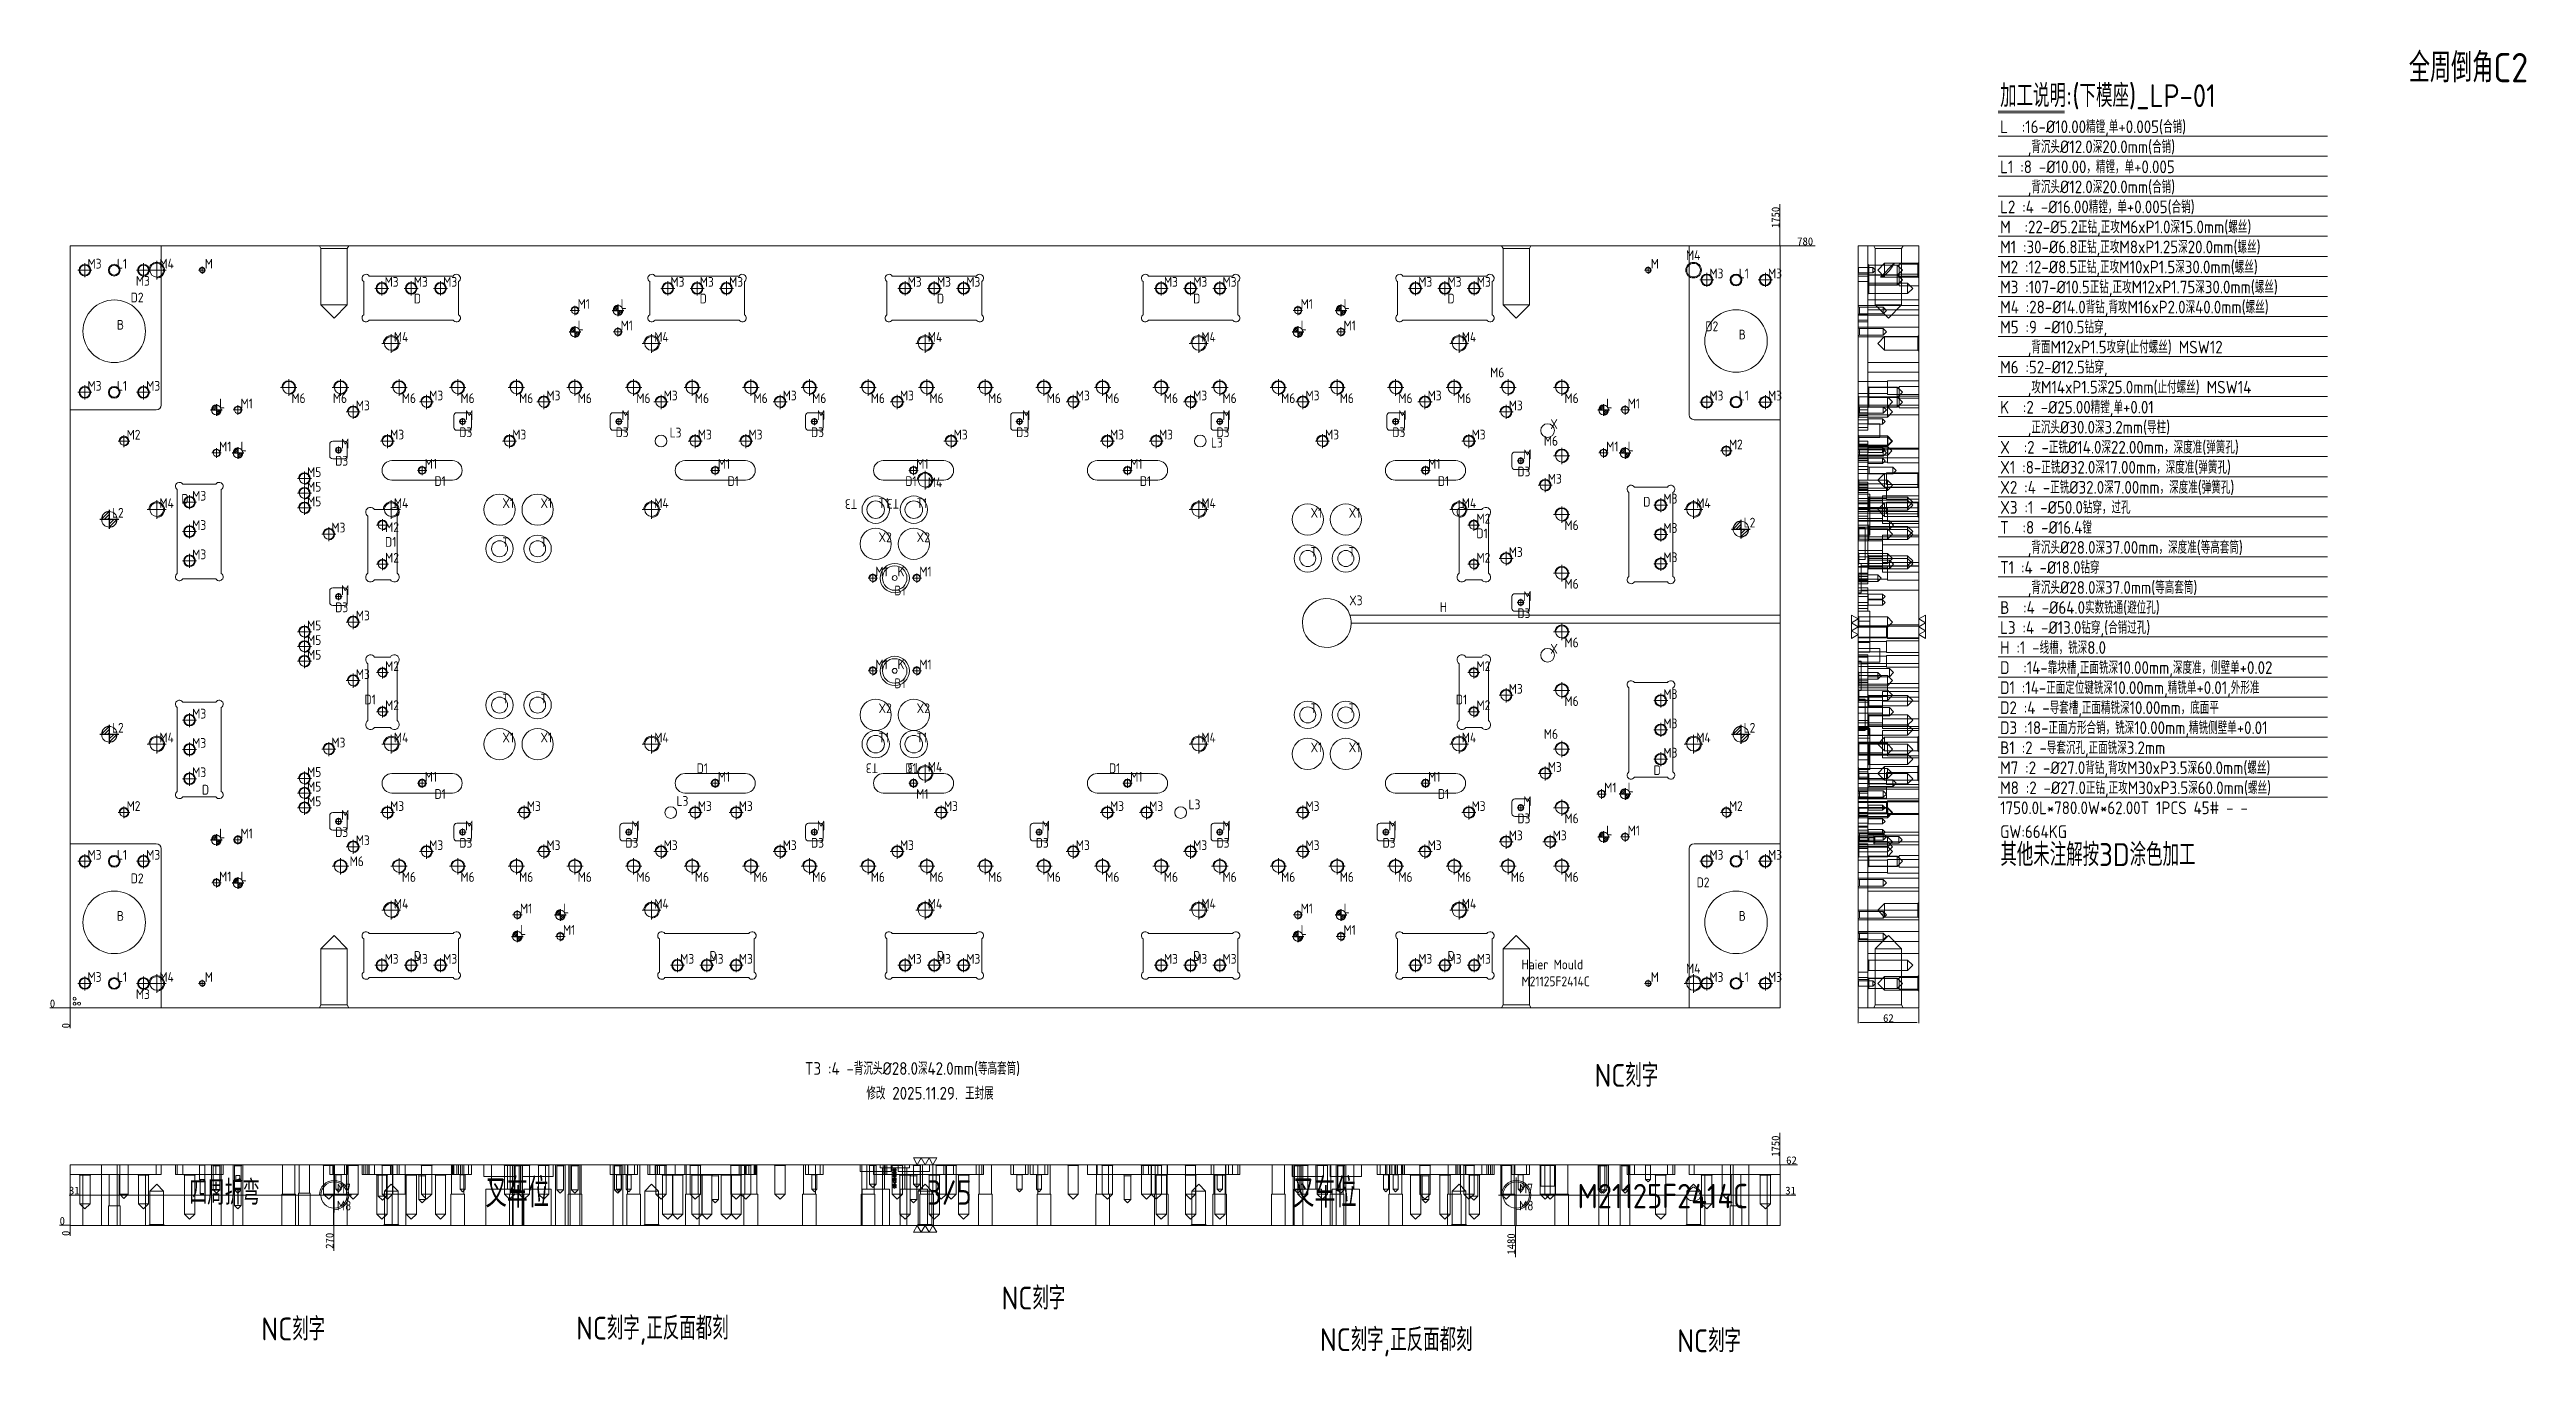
# Model space of a CAD drawing. Header units: millimetres. Extents: x 9328 to 11863, y 28633 to 29971.
import ezdxf
from ezdxf.enums import TextEntityAlignment as Align

# ---------------------------------------------------------------- set-up
doc = ezdxf.new("R2010")
doc.units = ezdxf.units.MM
doc.linetypes.add('CENTER', pattern=[0])
doc.linetypes.add('DASHED', pattern=[0])
doc.layers.add('dim', color=4, linetype='Continuous')
doc.layers.add('dim_temp', color=161, linetype='Continuous', lineweight=9)
doc.layers.add('LP', color=7, linetype='Continuous', true_color=0xffffff)
doc.layers.add('U1', color=7, linetype='Continuous', true_color=0xffffff)
doc.styles.add('_PUG_ERP', font='txt')
doc.styles.add('gbenor', font='gbenor.shx', dxfattribs={"bigfont": 'gbcbig'})
doc.dimstyles.new('_PUG_ERP', dxfattribs={"dimtxt": 8, "dimasz": 1.5, "dimexe": 0.5, "dimexo": 0.5, "dimgap": 0.5, "dimtad": 1, "dimtxsty": '_PUG_ERP', "dimblk": 'CLOSEDBLANK', "dimcen": 0, "dimclrd": 4, "dimclre": 4, "dimclrt": 3, "dimazin": 3, "dimtfac": 1, "dimtmove": 0, "dimatfit": 3, "dimldrblk": 'CLOSEDBLANK', "dimlwd": 9, "dimlwe": 9})

msp = doc.modelspace()

# ---------------------------------------------------------------- texts
at = {"layer": 'dim', "color": 4, "lineweight": 18, "style": 'gbenor'}
for s, height, p in [('加工说明:(下模座)_LP-01', 23.4, (11324.748, 29911.878)), ('    ,背沉头%%c12.0深20.0mm(合销)', 13, (11324.777, 29864.749)), ('L1 :8 -%%c10.00，精镗，单+0.005', 13, (11324.777, 29844.249)), ('    ,背沉头%%c12.0深20.0mm(合销)', 13, (11324.777, 29823.749)), ('M  :22-%%c5.2正钻,正攻M6xP1.0深15.0mm(螺丝)', 13, (11324.777, 29782.749)), ('M4', 10, (11003.214, 29755.426)), ('M1 :30-%%c6.8正钻,正攻M8xP1.25深20.0mm(螺丝)', 13, (11324.777, 29762.249)), ('M3', 10, (9367.204, 29746.631)), ('L1', 10, (9397.204, 29746.631)), ('M3', 10, (9416.674, 29729.081)), ('M4', 10, (9440.744, 29746.651)), ('M', 10, (9487.144, 29746.601)), ('M3', 10, (9671.204, 29728.031)), ('M3', 10, (9701.204, 29728.031)), ('M3', 10, (9731.204, 29728.031)), ('M3', 10, (9963.804, 29728.031)), ('M3', 10, (9993.804, 29728.031)), ('M3', 10, (10023.804, 29728.031)), ('M3', 10, (10206.604, 29728.031)), ('M3', 10, (10236.604, 29728.031)), ('M3', 10, (10266.604, 29728.031)), ('M3', 10, (10468.904, 29728.031)), ('M3', 10, (10498.904, 29728.031)), ('M3', 10, (10528.904, 29728.031)), ('M3', 10, (10729.204, 29728.031)), ('M3', 10, (10759.204, 29728.031)), ('M3', 10, (10789.204, 29728.031)), ('M', 10, (10967.144, 29746.601)), ('M3', 10, (11027.204, 29736.631)), ('L1', 10, (11057.204, 29736.631)), ('M3', 10, (11087.204, 29736.631)), ('M2 :12-%%c8.5正钻,正攻M10xP1.5深30.0mm(螺丝)', 13, (11324.777, 29741.749)), ('D2', 10, (9411.304, 29712.021)), ('D', 10, (9701.084, 29710.951)), ('M1', 10, (9868.764, 29705.389)), ('L', 10, (9912.781, 29705.399)), ('D', 10, (9993.684, 29710.951)), ('D', 10, (10236.484, 29710.951)), ('D', 10, (10498.784, 29710.951)), ('M1', 10, (10608.764, 29705.389)), ('L', 10, (10652.781, 29705.399)), ('D', 10, (10759.084, 29710.951)), ('M3 :107-%%c10.5正钻,正攻M12xP1.75深30.0mm(螺丝)', 13, (11324.777, 29721.249)), ('M4 :28-%%c14.0背钻,背攻M16xP2.0深40.0mm(螺丝)', 13, (11324.777, 29700.749)), ('B', 10, (9397.189, 29684.124)), ('L', 10, (9868.787, 29683.399)), ('M1', 10, (9912.764, 29683.389)), ('L', 10, (10608.787, 29683.399)), ('M1', 10, (10652.764, 29683.389)), ('D2', 10, (11023.034, 29682.571)), ('M5 :9 -%%c10.5钻穿,', 13, (11324.777, 29680.249)), ('M4', 10, (9680.744, 29671.651)), ('M4', 10, (9947.244, 29671.651)), ('M4', 10, (10227.244, 29671.651)), ('M4', 10, (10507.244, 29671.651)), ('M4', 10, (10773.744, 29671.651)), ('B', 10, (11057.189, 29674.124)), ('    ,背面M12xP1.5攻穿(止付螺丝) MSW12', 13, (11324.777, 29659.749)), ('M6', 10, (10802.764, 29635.316)), ('M6 :52-%%c12.5钻穿,', 13, (11324.777, 29639.249)), ('M3', 10, (9367.204, 29621.631)), ('L1', 10, (9397.204, 29621.631)), ('M3', 10, (9427.204, 29621.631)), ('L', 10, (9501.795, 29603.518)), ('M1', 10, (9523.775, 29603.511)), ('M6', 10, (9575.824, 29608.991)), ('M6', 10, (9618.294, 29608.991)), ('M3', 10, (9641.777, 29601.531)), ('M6', 10, (9688.824, 29608.991)), ('M3', 10, (9716.877, 29611.731)), ('M6', 10, (9748.824, 29608.991)), ('M6', 10, (9808.824, 29608.991)), ('M3', 10, (9836.877, 29611.731)), ('M6', 10, (9868.824, 29608.991)), ('M6', 10, (9928.824, 29608.991)), ('M3', 10, (9956.877, 29611.731)), ('M6', 10, (9988.824, 29608.991)), ('M6', 10, (10048.824, 29608.991)), ('M3', 10, (10078.704, 29611.731)), ('M6', 10, (10108.824, 29608.991)), ('M6', 10, (10168.824, 29608.991)), ('M3', 10, (10198.704, 29611.731)), ('M6', 10, (10228.824, 29608.991)), ('M6', 10, (10288.824, 29608.991)), ('M6', 10, (10348.824, 29608.991)), ('M3', 10, (10378.704, 29611.731)), ('M6', 10, (10408.824, 29608.991)), ('M6', 10, (10468.824, 29608.991)), ('M3', 10, (10498.804, 29611.731)), ('M6', 10, (10528.824, 29608.991)), ('M6', 10, (10588.824, 29608.991)), ('M3', 10, (10613.804, 29611.731)), ('M6', 10, (10648.824, 29608.991)), ('M6', 10, (10708.824, 29608.991)), ('M3', 10, (10738.804, 29611.731)), ('M6', 10, (10768.824, 29608.991)), ('M3', 10, (10821.804, 29601.531)), ('M6', 10, (10878.824, 29608.991)), ('L', 10, (10921.573, 29603.518)), ('M1', 10, (10943.553, 29603.511)), ('M3', 10, (11027.204, 29611.631)), ('L1', 10, (11057.204, 29611.631)), ('M3', 10, (11087.204, 29611.631)), ('    ,攻M14xP1.5深25.0mm(止付螺丝) MSW14', 13, (11324.777, 29618.749)), ('M', 10, (9753.744, 29591.701)), ('M', 10, (9913.744, 29591.701)), ('M', 10, (10113.744, 29591.701)), ('M', 10, (10323.744, 29591.701)), ('M', 10, (10528.744, 29591.701)), ('M', 10, (10708.744, 29591.701)), ('X', 10, (10864.324, 29582.541)), ('    ,正沉头%%c30.0深3.2mm(导柱)', 13, (11324.777, 29577.749)), ('M2', 10, (9407.184, 29571.621)), ('M1', 10, (9501.775, 29559.511)), ('L', 10, (9523.795, 29559.524)), ('M', 10, (9626.744, 29562.501)), ('M3', 10, (9676.877, 29571.731)), ('D3', 10, (9747.654, 29574.121)), ('M3', 10, (9801.877, 29571.731)), ('D3', 10, (9907.654, 29574.121)), ('L3', 10, (9962.929, 29573.769)), ('M3', 10, (9991.877, 29571.731)), ('M3', 10, (10043.704, 29571.731)), ('D3', 10, (10107.654, 29574.121)), ('M3', 10, (10253.704, 29571.731)), ('D3', 10, (10317.654, 29574.121)), ('M3', 10, (10413.704, 29571.731)), ('M3', 10, (10463.804, 29571.731)), ('L3', 10, (10517.104, 29563.505)), ('D3', 10, (10522.654, 29574.121)), ('M3', 10, (10633.804, 29571.731)), ('D3', 10, (10702.654, 29574.121)), ('M3', 10, (10783.804, 29571.731)), ('M', 10, (10836.744, 29551.501)), ('M6', 10, (10857.764, 29565.316)), ('M1', 10, (10921.553, 29559.511)), ('L', 10, (10943.573, 29559.524)), ('M2', 10, (11047.184, 29561.621)), ('X  :2 -正铣%%c14.0深22.00mm，深度准(弹簧孔)', 13, (11324.777, 29557.249)), ('M5', 10, (9591.879, 29533.321)), ('D3', 10, (9620.654, 29544.921)), ('M1', 10, (9712.3, 29541.711)), ('M1', 10, (10012.3, 29541.711)), ('M1', 10, (10215.3, 29541.711)), ('M1', 10, (10434.3, 29541.711)), ('M1', 10, (10739.3, 29541.711)), ('D3', 10, (10830.654, 29533.921)), ('M3', 10, (10861.804, 29526.531)), ('X1 :8-正铣%%c32.0深17.00mm，深度准(弹簧孔)', 13, (11324.777, 29536.749)), ('M4', 10, (9440.744, 29501.651)), ('D', 10, (9463.124, 29505.982)), ('M3', 10, (9474.304, 29509.131)), ('M5', 10, (9591.879, 29518.321)), ('M5', 10, (9591.879, 29503.321)), ('M4', 10, (9680.744, 29501.651)), ('D1', 10, (9722.19, 29524.121)), ('X1', 10, (9791.79, 29501.631)), ('X1', 10, (9830.79, 29501.631)), ('M4', 10, (9947.244, 29501.651)), ('D1', 10, (10022.19, 29524.121)), ('T1', 10, (10176.75, 29501.611)), ('D1', 10, (10204.13, 29524.121)), ('T1', 10, (10215.75, 29501.611)), ('M4', 10, (10227.244, 29522.876)), ('D1', 10, (10444.19, 29524.121)), ('M4', 10, (10507.244, 29501.651)), ('D1', 10, (10749.19, 29524.121)), ('M4', 10, (10773.744, 29501.651)), ('D', 10, (10959.454, 29502.982)), ('M3', 10, (10980.104, 29506.131)), ('M4', 10, (11013.744, 29501.651)), ('X2 :4 -正铣%%c32.0深7.00mm，深度准(弹簧孔)', 13, (11324.777, 29516.249)), ('X3 :1 -%%c50.0钻穿，过孔', 13, (11324.777, 29495.749)), ('L2', 10, (9392.244, 29491.651)), ('M3', 10, (9474.304, 29479.131)), ('M3', 10, (9616.777, 29476.531)), ('M2', 10, (9671.757, 29476.946)), ('X1', 10, (10619.018, 29491.631)), ('X1', 10, (10658.018, 29491.631)), ('M2', 10, (10788.784, 29485.721)), ('M6', 10, (10878.824, 29478.991)), ('M3', 10, (10980.104, 29476.131)), ('L2', 10, (11062.244, 29481.651)), ('T  :8 -%%c16.4镗', 13, (11324.777, 29475.249)), ('M3', 10, (9474.304, 29449.131)), ('D1', 10, (9671.656, 29461.863)), ('T', 10, (9791.75, 29461.611)), ('T', 10, (9830.75, 29461.611)), ('X2', 10, (10176.79, 29466.631)), ('X2', 10, (10215.79, 29466.631)), ('T', 10, (10618.978, 29451.611)), ('T', 10, (10657.978, 29451.611)), ('D1', 10, (10788.684, 29470.638)), ('M3', 10, (10821.804, 29451.531)), ('    ,背沉头%%c28.0深37.00mm，深度准(等高套筒)', 13, (11324.777, 29454.749)), ('M2', 10, (9671.757, 29445.721)), ('M1', 10, (10173.55, 29431.511)), ('K', 10, (10196.27, 29431.621)), ('M1', 10, (10218.55, 29431.511)), ('M2', 10, (10788.784, 29445.721)), ('M3', 10, (10980.104, 29446.131)), ('T1 :4 -%%c18.0钻穿', 13, (11324.777, 29434.249)), ('M', 10, (9626.744, 29412.501)), ('B1', 10, (10192.94, 29412.196)), ('X3', 10, (10658.511, 29402.049)), ('M', 10, (10836.744, 29406.501)), ('M6', 10, (10878.824, 29418.991)), ('    ,背沉头%%c28.0深37.0mm(等高套筒)', 13, (11324.777, 29413.749)), ('M5', 10, (9591.879, 29376.421)), ('D3', 10, (9620.654, 29394.921)), ('M3', 10, (9641.777, 29386.531)), ('H', 10, (10751.281, 29395.173)), ('D3', 10, (10830.654, 29388.921)), ('B  :4 -%%c64.0实数铣通(避位孔)', 13, (11324.777, 29393.249)), ('L3 :4 -%%c13.0钻穿,(合销过孔)', 13, (11324.777, 29372.749)), ('M5', 10, (9591.879, 29361.421)), ('X', 10, (10864.324, 29352.541)), ('M6', 10, (10878.824, 29358.991)), ('H :1 -线槽，铣深8.0', 13, (11324.777, 29352.249)), ('M5', 10, (9591.879, 29346.421)), ('M3', 10, (9641.777, 29326.531)), ('M2', 10, (9671.757, 29334.721)), ('M1', 10, (10173.55, 29336.511)), ('K', 10, (10196.27, 29336.621)), ('M1', 10, (10218.55, 29336.511)), ('M2', 10, (10788.784, 29334.721)), ('D  :14-靠块槽,正面铣深10.00mm,深度准，侧壁单+0.02', 13, (11324.777, 29331.749)), ('D1', 10, (9650.596, 29300.543)), ('T', 10, (9791.75, 29301.611)), ('T', 10, (9830.75, 29301.611)), ('B1', 10, (10192.94, 29317.196)), ('D1', 10, (10767.624, 29300.543)), ('M3', 10, (10821.804, 29311.531)), ('M6', 10, (10878.824, 29298.991)), ('M3', 10, (10980.104, 29306.131)), ('D1 :14-正面定位键铣深10.00mm,精铣单+0.01,外形准', 13, (11324.777, 29311.249)), ('M3', 10, (9474.304, 29286.131)), ('M2', 10, (9671.757, 29294.721)), ('X2', 10, (10176.79, 29291.631)), ('X2', 10, (10215.79, 29291.631)), ('T', 10, (10618.978, 29291.611)), ('T', 10, (10657.978, 29291.611)), ('M2', 10, (10788.784, 29294.721)), ('M3', 10, (10980.104, 29276.131)), ('D2 :4 -导套槽,正面精铣深10.00mm，底面平', 13, (11324.777, 29290.749)), ('D3 :18-正面方形合销，铣深10.00mm,精铣侧壁单+0.01', 13, (11324.777, 29270.249)), ('L2', 10, (9392.244, 29271.651)), ('M4', 10, (9440.744, 29261.651)), ('M3', 10, (9474.304, 29256.131)), ('M3', 10, (9616.777, 29256.531)), ('M4', 10, (9680.744, 29261.651)), ('X1', 10, (9791.79, 29261.631)), ('X1', 10, (9830.79, 29261.631)), ('M4', 10, (9947.244, 29261.651)), ('T1', 10, (10176.75, 29261.611)), ('T1', 10, (10215.75, 29261.611)), ('M4', 10, (10507.244, 29261.651)), ('X1', 10, (10619.018, 29251.631)), ('X1', 10, (10658.018, 29251.631)), ('M4', 10, (10773.744, 29261.651)), ('M6', 10, (10857.764, 29265.316)), ('M4', 10, (11013.744, 29261.651)), ('L2', 10, (11062.244, 29271.651)), ('B1 :2 -导套沉孔,正面铣深3.2mm', 13, (11324.777, 29249.749)), ('M3', 10, (9474.304, 29226.131)), ('M5', 10, (9591.879, 29226.421)), ('M1', 10, (9712.3, 29221.511)), ('D1', 10, (9990.6, 29230.246)), ('M1', 10, (10012.3, 29221.511)), ('D1', 10, (10204.13, 29230.246)), ('M4', 10, (10227.244, 29231.651)), ('D1', 10, (10412.6, 29230.246)), ('M1', 10, (10434.3, 29221.511)), ('M1', 10, (10739.3, 29221.511)), ('M3', 10, (10861.804, 29231.531)), ('D', 10, (10969.984, 29228.294)), ('M3', 10, (10980.104, 29246.131)), ('M7 :2 -%%c27.0背钻,背攻M30xP3.5深60.0mm(螺丝)', 13, (11324.777, 29229.249)), ('D', 10, (9484.184, 29208.294)), ('M5', 10, (9591.879, 29211.421)), ('M5', 10, (9591.879, 29196.421)), ('D1', 10, (9722.19, 29203.921)), ('L3', 10, (9969.999, 29196.785)), ('M1', 10, (10215.3, 29203.961)), ('D1', 10, (10749.19, 29203.921)), ('M', 10, (10836.744, 29196.501)), ('M1', 10, (10919.553, 29210.508)), ('L', 10, (10943.573, 29210.521)), ('M8 :2 -%%c27.0正钻,正攻M30xP3.5深60.0mm(螺丝)', 13, (11324.777, 29208.749)), ('M2', 10, (9407.184, 29191.621)), ('M', 10, (9626.744, 29182.501)), ('M3', 10, (9676.877, 29191.531)), ('M', 10, (9753.744, 29171.501)), ('M3', 10, (9816.877, 29191.531)), ('M', 10, (9923.744, 29171.501)), ('M3', 10, (9991.877, 29191.531)), ('M3', 10, (10033.704, 29191.531)), ('M', 10, (10113.744, 29171.501)), ('M3', 10, (10243.704, 29191.531)), ('M', 10, (10343.744, 29171.501)), ('M3', 10, (10413.704, 29191.531)), ('M3', 10, (10453.804, 29191.531)), ('L3', 10, (10494.089, 29193.281)), ('M', 10, (10528.744, 29171.501)), ('M3', 10, (10613.804, 29191.531)), ('M', 10, (10698.744, 29171.501)), ('M3', 10, (10783.804, 29191.531)), ('D3', 10, (10830.654, 29178.921)), ('M6', 10, (10878.824, 29178.991)), ('M2', 10, (11047.184, 29191.621)), ('1750.0L*780.0W*62.00T 1PCS 45# - - ', 13, (11324.777, 29188.249)), ('L', 10, (9501.795, 29163.518)), ('M1', 10, (9523.775, 29163.511)), ('D3', 10, (9620.654, 29164.921)), ('M3', 10, (9641.777, 29156.531)), ('M3', 10, (9716.877, 29151.531)), ('D3', 10, (9747.654, 29153.921)), ('M3', 10, (9836.877, 29151.531)), ('D3', 10, (9917.654, 29153.921)), ('M3', 10, (9956.877, 29151.531)), ('M3', 10, (10078.704, 29151.531)), ('D3', 10, (10107.654, 29153.921)), ('M3', 10, (10198.704, 29151.531)), ('D3', 10, (10337.654, 29153.921)), ('M3', 10, (10378.704, 29151.531)), ('M3', 10, (10498.804, 29151.531)), ('D3', 10, (10522.654, 29153.921)), ('M3', 10, (10613.804, 29151.531)), ('D3', 10, (10692.654, 29153.921)), ('M3', 10, (10738.804, 29151.531)), ('M3', 10, (10821.804, 29161.531)), ('M3', 10, (10866.804, 29161.531)), ('L', 10, (10921.573, 29166.521)), ('M1', 10, (10943.553, 29166.514)), ('GW:664KG ', 13, (11324.777, 29163.849)), ('M3', 10, (9367.204, 29141.631)), ('L1', 10, (9397.204, 29141.631)), ('M3', 10, (9427.204, 29141.631)), ('M6', 10, (9635.387, 29135.02)), ('M3', 10, (11027.204, 29141.631)), ('L1', 10, (11057.204, 29141.631)), ('M3', 10, (11087.204, 29141.631)), ('D2', 10, (9411.304, 29117.571)), ('M1', 10, (9501.775, 29119.511)), ('L', 10, (9523.795, 29119.524)), ('M6', 10, (9688.824, 29118.991)), ('M6', 10, (9748.824, 29118.991)), ('M6', 10, (9808.824, 29118.991)), ('M6', 10, (9868.824, 29118.991)), ('M6', 10, (9928.824, 29118.991)), ('M6', 10, (9988.824, 29118.991)), ('M6', 10, (10048.824, 29118.991)), ('M6', 10, (10108.824, 29118.991)), ('M6', 10, (10168.824, 29118.991)), ('M6', 10, (10228.824, 29118.991)), ('M6', 10, (10288.824, 29118.991)), ('M6', 10, (10348.824, 29118.991)), ('M6', 10, (10408.824, 29118.991)), ('M6', 10, (10468.824, 29118.991)), ('M6', 10, (10528.824, 29118.991)), ('M6', 10, (10588.824, 29118.991)), ('M6', 10, (10648.824, 29118.991)), ('M6', 10, (10708.824, 29118.991)), ('M6', 10, (10768.824, 29118.991)), ('M6', 10, (10823.824, 29118.991)), ('M6', 10, (10878.824, 29118.991)), ('D2', 10, (11014.081, 29113.473)), ('B', 10, (9397.189, 29079.124)), ('M4', 10, (9680.744, 29091.651)), ('M1', 10, (9809.764, 29086.722)), ('L', 10, (9853.781, 29086.732)), ('M4', 10, (9947.244, 29091.651)), ('M4', 10, (10227.244, 29091.651)), ('M4', 10, (10507.244, 29091.651)), ('M1', 10, (10608.764, 29086.722)), ('L', 10, (10652.781, 29086.732)), ('M4', 10, (10773.744, 29091.651)), ('B', 10, (11057.189, 29079.124)), ('L', 10, (9809.787, 29064.732)), ('M1', 10, (9853.764, 29064.722)), ('L', 10, (10608.787, 29064.732)), ('M1', 10, (10652.764, 29064.722)), ('M3', 10, (9671.204, 29035.231)), ('D', 10, (9701.084, 29038.151)), ('M3', 10, (9701.204, 29035.231)), ('M3', 10, (9731.204, 29035.231)), ('M3', 10, (9973.804, 29035.231)), ('D', 10, (10003.684, 29038.151)), ('M3', 10, (10003.804, 29035.231)), ('M3', 10, (10033.804, 29035.231)), ('M3', 10, (10206.604, 29035.231)), ('D', 10, (10236.484, 29038.151)), ('M3', 10, (10236.604, 29035.231)), ('M3', 10, (10266.604, 29035.231)), ('M3', 10, (10468.904, 29035.231)), ('D', 10, (10498.784, 29038.151)), ('M3', 10, (10498.904, 29035.231)), ('M3', 10, (10528.904, 29035.231)), ('M3', 10, (10729.204, 29035.231)), ('D', 10, (10759.084, 29038.151)), ('M3', 10, (10759.204, 29035.231)), ('M3', 10, (10789.204, 29035.231)), ('M4', 10, (11003.214, 29025.426)), ('M3', 10, (9367.204, 29016.631)), ('L1', 10, (9397.204, 29016.631)), ('M3', 10, (9416.674, 28999.081)), ('M4', 10, (9440.744, 29016.651)), ('M', 10, (9487.144, 29016.601)), ('M', 10, (10967.144, 29016.601)), ('M3', 10, (11027.204, 29016.631)), ('L1', 10, (11057.204, 29016.631)), ('M3', 10, (11087.204, 29016.631)), ('M7', 10, (9622.384, 28800.182)), ('M7', 10, (10832.384, 28800.182)), ('M8', 10, (9622.384, 28782.632)), ('M8', 10, (10832.384, 28782.632))]:
    msp.add_text(s, height=height, dxfattribs=at).set_placement(p)
at = {"layer": 'dim', "color": 3, "lineweight": 18, "style": 'gbenor'}
for s, p in [('L  :16-%%c10.00精镗,单+0.005(合销)', (11324.777, 29885.249)), ('L2 :4 -%%c16.00精镗，单+0.005(合销)', (11324.777, 29803.249)), ('K  :2 -%%c25.00精镗,单+0.01', (11324.777, 29598.249)), ('T3 :4 -背沉头%%c28.0深42.0mm(等高套筒)', (10101.441, 28921.475))]:
    msp.add_text(s, height=13, dxfattribs=at).set_placement(p)
for p in [(10155.047, 29510.623), (10197.869, 29510.962), (10176.373, 29240.261), (10219.195, 29240.6)]:
    msp.add_text('T3', height=10, rotation=180, dxfattribs=at).set_placement(p)
at = {"layer": 'dim', "color": 21, "lineweight": 18, "style": 'gbenor'}
for s, p in [('其他未注解按3D涂色加工', (11324.996, 29135.178)), ('NC刻字', (10909.592, 28909.195)), ('NC刻字', (10302.681, 28681.302)), ('NC刻字', (9545.092, 28649.67)), ('NC刻字,正反面都刻', (9867.179, 28650.526)), ('NC刻字,正反面都刻', (10628.542, 28638.725)), ('NC刻字', (10994.265, 28637.612))]:
    msp.add_text(s, height=23.4, dxfattribs=at).set_placement(p)
at = {"layer": 'dim', "color": 3, "lineweight": 18, "style": 'gbenor'}
msp.add_text('修改 2025.11.29. 王封展', height=13, dxfattribs=at).set_placement((10229.431, 28903.307), align=Align.MIDDLE)
at = {"layer": 'dim', "lineweight": 18, "style": 'gbenor'}
for p in [(9774.665, 28785.712), (10601.165, 28785.712)]:
    msp.add_text('叉车位', height=30, dxfattribs=at).set_placement(p)
at = {"layer": 'LP', "color": 42, "linetype": 'Continuous', "lineweight": 18, "style": 'gbenor'}
for s, p in [('Haier Mould  ', (10834.947, 29029.488)), ('M21125F2414C', (10834.947, 29012.128))]:
    msp.add_text(s, height=10, dxfattribs=at).set_placement(p)
at = {"layer": 'LP', "linetype": 'Continuous', "lineweight": 5, "style": 'gbenor'}
for s, p in [('四周折弯', (9471.582, 28788.549)), ('3/5', (10226.336, 28788.549)), ('M21125F2414C', (10892.149, 28784.89))]:
    msp.add_text(s, height=25, dxfattribs=at).set_placement(p)
at = {"layer": 'U1', "color": 3, "lineweight": 18, "style": 'gbenor'}
msp.add_text('全周倒角C2', height=30, dxfattribs=at).set_placement((11743.078, 29937.276))

# ---------------------------------------------------------------- blocks, each defined once
blk = doc.blocks.new('*D1268')
at = {"layer": 'Defpoints', "color": 0}
for p in [(11099.4, 29770), (11114.4, 29770), (9349.4, 28990)]:
    blk.add_point(p, dxfattribs=at)
at = {"layer": 'dim_temp', "color": 4, "lineweight": 9}
blk.add_line((11099.9, 29770), (11135.5, 29770), dxfattribs=at)
at = {"layer": 'dim_temp', "color": 3, "lineweight": 18, "insert": (11125.2, 29774.5), "char_height": 8, "attachment_point": 5, "style": '_PUG_ERP'}
blk.add_mtext('780', dxfattribs=at)
blk = doc.blocks.new('_ClosedBlank')
blk = doc.blocks.new('*D1269')
at = {"layer": 'Defpoints', "color": 0}
for p in [(9334.4, 28990), (9349.4, 28990), (9349.4, 28990)]:
    blk.add_point(p, dxfattribs=at)
at = {"layer": 'dim_temp', "color": 4, "lineweight": 9}
blk.add_line((9348.9, 28990), (9328.6, 28990), dxfattribs=at)
at = {"layer": 'dim_temp', "color": 3, "lineweight": 18, "insert": (9331.3, 28994.5), "char_height": 8, "attachment_point": 5, "style": '_PUG_ERP'}
blk.add_mtext('0', dxfattribs=at)
blk = doc.blocks.new('*D1270')
at = {"layer": 'Defpoints', "color": 0}
for p in [(9349.4, 28990), (9349.4, 28990), (9349.4, 28975)]:
    blk.add_point(p, dxfattribs=at)
at = {"layer": 'dim_temp', "color": 4, "lineweight": 9}
blk.add_line((9349.4, 28989.5), (9349.4, 28969.2), dxfattribs=at)
at = {"layer": 'dim_temp', "color": 3, "lineweight": 18, "insert": (9344.9, 28971.8), "char_height": 8, "attachment_point": 5, "rotation": 90, "style": '_PUG_ERP'}
blk.add_mtext('0', dxfattribs=at)
blk = doc.blocks.new('*D1271')
at = {"layer": 'Defpoints', "color": 0}
for p in [(11099.4, 29785), (11099.4, 29770), (9349.4, 28990)]:
    blk.add_point(p, dxfattribs=at)
at = {"layer": 'dim_temp', "color": 4, "lineweight": 9}
blk.add_line((11099.4, 29770.5), (11099.4, 29812.5), dxfattribs=at)
at = {"layer": 'dim_temp', "color": 3, "lineweight": 18, "insert": (11094.9, 29799), "char_height": 8, "attachment_point": 5, "rotation": 90, "style": '_PUG_ERP'}
blk.add_mtext('1750', dxfattribs=at)
blk = doc.blocks.new('*D1272')
at = {"layer": 'Defpoints', "color": 0}
for p in [(11179.4, 28990), (11241.4, 28990), (11241.4, 28975)]:
    blk.add_point(p, dxfattribs=at)
at = {"layer": 'dim_temp', "color": 4, "lineweight": 9}
for p, q in [((11179.4, 28989.5), (11179.4, 28974.5)), ((11241.4, 28989.5), (11241.4, 28974.5)), ((11180.9, 28975), (11239.9, 28975))]:
    blk.add_line(p, q, dxfattribs=at)
at = {"layer": 'dim_temp', "color": 3, "lineweight": 18, "insert": (11210.4, 28979.5), "char_height": 8, "attachment_point": 5, "style": '_PUG_ERP'}
blk.add_mtext('62', dxfattribs=at)
blk = doc.blocks.new('pg_hx_L0')
at = {"color": 230}
for p, q in [((-0.6, 0), (0.6, 0)), ((-0.5, 0), (0, 0.5)), ((-0.3, 0), (0, 0.3)), ((-0.1, 0), (0, 0.1)), ((0, 0.6), (0, -0.6)), ((0.1, 0), (0, -0.1)), ((0.5, 0), (0, -0.5)), ((0.3, 0), (0, -0.3))]:
    blk.add_line(p, q, dxfattribs=at)
for start, end in [(90, 180), (270, 0)]:
    blk.add_arc((0, 0), 0.5, start, end, dxfattribs=at)
blk = doc.blocks.new('pg_hx_LLL0')
blk.add_blockref('pg_hx_L0', (0, 0))
blk = doc.blocks.new('*D1273')
at = {"layer": 'Defpoints', "color": 0}
for p in [(10829.4, 28798.5), (11104.4, 28798.5), (9349.4, 28767.5)]:
    blk.add_point(p, dxfattribs=at)
at = {"layer": 'dim_temp', "color": 4, "lineweight": 9}
blk.add_line((10829.9, 28798.5), (11115.6, 28798.5), dxfattribs=at)
at = {"layer": 'dim_temp', "color": 3, "lineweight": 18, "insert": (11110.3, 28803), "char_height": 8, "attachment_point": 5, "style": '_PUG_ERP'}
blk.add_mtext('31', dxfattribs=at)
blk = doc.blocks.new('*D1274')
at = {"layer": 'Defpoints', "color": 0}
for p in [(11099.4, 28829.5), (11104.4, 28829.5), (9349.4, 28767.5)]:
    blk.add_point(p, dxfattribs=at)
at = {"layer": 'dim_temp', "color": 4, "lineweight": 9}
blk.add_line((11099.9, 28829.5), (11117.5, 28829.5), dxfattribs=at)
at = {"layer": 'dim_temp', "color": 3, "lineweight": 18, "insert": (11111.2, 28834), "char_height": 8, "attachment_point": 5, "style": '_PUG_ERP'}
blk.add_mtext('62', dxfattribs=at)
blk = doc.blocks.new('*D1275')
at = {"layer": 'Defpoints', "color": 0}
for p in [(9344.4, 28767.5), (9349.4, 28767.5), (9349.4, 28767.5)]:
    blk.add_point(p, dxfattribs=at)
at = {"layer": 'dim_temp', "color": 4, "lineweight": 9}
blk.add_line((9348.9, 28767.5), (9338.6, 28767.5), dxfattribs=at)
at = {"layer": 'dim_temp', "color": 3, "lineweight": 18, "insert": (9341.3, 28772), "char_height": 8, "attachment_point": 5, "style": '_PUG_ERP'}
blk.add_mtext('0', dxfattribs=at)
blk = doc.blocks.new('*D1276')
at = {"layer": 'Defpoints', "color": 0}
for p in [(9359.4, 28798.5), (9619.4, 28798.5), (9364.4, 28767.5)]:
    blk.add_point(p, dxfattribs=at)
at = {"layer": 'dim_temp', "color": 4, "lineweight": 9}
blk.add_line((9618.9, 28798.5), (9348.3, 28798.5), dxfattribs=at)
at = {"layer": 'dim_temp', "color": 3, "lineweight": 18, "insert": (9353.6, 28803), "char_height": 8, "attachment_point": 5, "style": '_PUG_ERP'}
blk.add_mtext('31', dxfattribs=at)
blk = doc.blocks.new('*D1277')
at = {"layer": 'Defpoints', "color": 0}
for p in [(10829.4, 28798.5), (9349.4, 28767.5), (10828.8, 28762.5)]:
    blk.add_point(p, dxfattribs=at)
at = {"layer": 'dim_temp', "color": 4, "lineweight": 9}
for p, q in [((10829.4, 28798), (10829.4, 28768.5)), ((10829.4, 28768.5), (10828.8, 28765.5)), ((10828.8, 28765.5), (10828.8, 28734.9))]:
    blk.add_line(p, q, dxfattribs=at)
at = {"layer": 'dim_temp', "color": 3, "lineweight": 18, "insert": (10824.3, 28748.4), "char_height": 8, "attachment_point": 5, "rotation": 90, "style": '_PUG_ERP'}
blk.add_mtext('1480', dxfattribs=at)
blk = doc.blocks.new('*D1278')
at = {"layer": 'Defpoints', "color": 0}
for p in [(9619.4, 28798.5), (9349.4, 28767.5), (9619.4, 28762.5)]:
    blk.add_point(p, dxfattribs=at)
at = {"layer": 'dim_temp', "color": 4, "lineweight": 9}
blk.add_line((9619.4, 28798), (9619.4, 28741.4), dxfattribs=at)
at = {"layer": 'dim_temp', "color": 3, "lineweight": 18, "insert": (9614.9, 28751.7), "char_height": 8, "attachment_point": 5, "rotation": 90, "style": '_PUG_ERP'}
blk.add_mtext('270', dxfattribs=at)
blk = doc.blocks.new('*D1279')
at = {"layer": 'Defpoints', "color": 0}
for p in [(9349.4, 28767.5), (9349.4, 28767.5), (9349.4, 28762.5)]:
    blk.add_point(p, dxfattribs=at)
at = {"layer": 'dim_temp', "color": 4, "lineweight": 9}
blk.add_line((9349.4, 28767), (9349.4, 28756.6), dxfattribs=at)
at = {"layer": 'dim_temp', "color": 3, "lineweight": 18, "insert": (9344.9, 28759.3), "char_height": 8, "attachment_point": 5, "rotation": 90, "style": '_PUG_ERP'}
blk.add_mtext('0', dxfattribs=at)
blk = doc.blocks.new('*D1280')
at = {"layer": 'Defpoints', "color": 0}
for p in [(11099.4, 28834.5), (11099.4, 28829.5), (9349.4, 28767.5)]:
    blk.add_point(p, dxfattribs=at)
at = {"layer": 'dim_temp', "color": 4, "lineweight": 9}
blk.add_line((11099.4, 28830), (11099.4, 28862), dxfattribs=at)
at = {"layer": 'dim_temp', "color": 3, "lineweight": 18, "insert": (11094.9, 28848.5), "char_height": 8, "attachment_point": 5, "rotation": 90, "style": '_PUG_ERP'}
blk.add_mtext('1750', dxfattribs=at)

# ---------------------------------------------------------------- dimensions: what is measured, and where the dimension line sits
at = {"layer": 'dim_temp', "lineweight": 18}
for feature_location, offset, dtype, origin, picture, middle in [((11099.444, 29770), (0, 15), 1, (9349.444, 28990), '*D1271', (11094.944, 29799.024)), ((11099.444, 29770), (15, 0), 0, (9349.444, 28990), '*D1268', (11125.229, 29774.5)), ((9349.44374916, 28990), (-15, 0), 0, (9349.44374916, 28990), '*D1269', (9331.277082493, 28994.5)), ((9349.44374916, 28990), (0, -15), 1, (9349.44374916, 28990), '*D1270', (9344.94374916, 28971.833333333)), ((11099.444, 28829.461), (0, 5), 1, (9349.444, 28767.461), '*D1280', (11094.944, 28848.485)), ((11099.444, 28829.461), (5, 0), 0, (9349.444, 28767.461), '*D1274', (11111.229, 28833.961)), ((9619.444, 28798.461), (-260, 0), 0, (9364.444, 28767.461), '*D1276', (9353.61, 28802.961)), ((10829.444, 28798.461), (275, 0), 0, (9349.444, 28767.461), '*D1273', (11110.277, 28802.961)), ((9349.44374916, 28767.461059222), (-5, 0), 0, (9349.44374916, 28767.461059222), '*D1275', (9341.277082493, 28771.961059222)), ((10829.444, 28798.461), (-0.668, -36), 1, (9349.444, 28767.461), '*D1277', (10824.276, 28748.437)), ((9619.444, 28798.461), (0, -36), 1, (9349.444, 28767.461), '*D1278', (9614.944, 28751.675)), ((9349.44374916, 28767.461059222), (0, -5), 1, (9349.44374916, 28767.461059222), '*D1279', (9344.94374916, 28759.294392555))]:
    dim = msp.add_ordinate_dim(feature_location=feature_location, offset=offset, dtype=dtype, origin=origin, dimstyle='_PUG_ERP', dxfattribs=at)
    dim.commit()
    dim.dimension.update_dxf_attribs({"geometry": picture, "text_midpoint": middle})
dim = msp.add_linear_dim(base=(11241.444, 28975), p1=(11179.444, 28990), p2=(11241.444, 28990), dimstyle='_PUG_ERP', dxfattribs=at)
dim.commit()
dim.dimension.update_dxf_attribs({"geometry": '*D1272', "text_midpoint": (11210.444, 28979.5)})

# ---------------------------------------------------------------- linework, layer by layer
at = {"layer": 'dim', "color": 8, "linetype": 'Continuous', "lineweight": 18}
for p, q in [((11322.827, 29907.839), (11390.641, 29907.839)), ((11322.827, 29905.889), (11390.641, 29905.889)), ((11322.827, 29882.139), (11659.787, 29882.139)), ((11322.827, 29861.639), (11659.787, 29861.639)), ((11322.827, 29841.139), (11659.787, 29841.139)), ((11322.827, 29820.639), (11659.787, 29820.639)), ((11322.827, 29800.139), (11659.787, 29800.139)), ((11322.827, 29779.639), (11659.787, 29779.639)), ((11322.827, 29759.139), (11659.787, 29759.139)), ((11322.827, 29738.639), (11659.787, 29738.639)), ((11322.827, 29718.139), (11659.787, 29718.139)), ((11322.827, 29697.639), (11659.787, 29697.639)), ((11322.827, 29677.139), (11659.787, 29677.139)), ((11322.827, 29656.639), (11659.787, 29656.639)), ((11322.827, 29636.139), (11659.787, 29636.139)), ((11322.827, 29615.639), (11659.787, 29615.639)), ((11322.827, 29595.139), (11659.787, 29595.139)), ((11322.827, 29574.639), (11659.787, 29574.639)), ((11322.827, 29554.139), (11659.787, 29554.139)), ((11322.827, 29533.639), (11659.787, 29533.639)), ((11322.827, 29513.139), (11659.787, 29513.139)), ((11322.827, 29492.639), (11659.787, 29492.639)), ((11322.827, 29472.139), (11659.787, 29472.139)), ((11322.827, 29451.639), (11659.787, 29451.639)), ((11322.827, 29431.139), (11659.787, 29431.139)), ((11322.827, 29410.639), (11659.787, 29410.639)), ((11322.827, 29390.139), (11659.787, 29390.139)), ((11322.827, 29369.639), (11659.787, 29369.639)), ((11322.827, 29349.139), (11659.787, 29349.139)), ((11322.827, 29328.639), (11659.787, 29328.639)), ((11322.827, 29308.139), (11659.787, 29308.139)), ((11322.827, 29287.639), (11659.787, 29287.639)), ((11322.827, 29267.139), (11659.787, 29267.139)), ((11322.827, 29246.639), (11659.787, 29246.639)), ((11322.827, 29226.139), (11659.787, 29226.139)), ((11322.827, 29205.639), (11659.787, 29205.639))]:
    msp.add_line(p, q, dxfattribs=at)
at = {"layer": 'dim', "color": 20, "linetype": 'Continuous', "lineweight": 18}
for p, q in [((11179.444, 29388), (11172.516, 29392)), ((11172.516, 29392), (11172.516, 29368)), ((11179.444, 29388), (11172.516, 29384)), ((11179.444, 29380), (11172.516, 29384)), ((11241.444, 29388), (11248.372, 29392)), ((11241.444, 29388), (11248.372, 29384)), ((11241.444, 29380), (11248.372, 29384)), ((11248.372, 29392), (11248.372, 29368)), ((11179.444, 29380), (11172.516, 29376)), ((11179.444, 29372), (11172.516, 29376)), ((11179.444, 29372), (11172.516, 29368)), ((11241.444, 29380), (11248.372, 29376)), ((11241.444, 29372), (11248.372, 29376)), ((11241.444, 29372), (11248.372, 29368)), ((10216.444, 28829.461), (10212.444, 28836.389)), ((10236.444, 28836.389), (10212.444, 28836.389)), ((10216.444, 28829.461), (10220.444, 28836.389)), ((10224.444, 28829.461), (10220.444, 28836.389)), ((10224.444, 28829.461), (10228.444, 28836.389)), ((10232.444, 28829.461), (10228.444, 28836.389)), ((10232.444, 28829.461), (10236.444, 28836.389)), ((10216.444, 28767.461), (10212.444, 28760.533)), ((10236.444, 28760.533), (10212.444, 28760.533)), ((10216.444, 28767.461), (10220.444, 28760.533)), ((10224.444, 28767.461), (10220.444, 28760.533)), ((10224.444, 28767.461), (10228.444, 28760.533)), ((10232.444, 28767.461), (10228.444, 28760.533)), ((10232.444, 28767.461), (10236.444, 28760.533))]:
    msp.add_line(p, q, dxfattribs=at)
at = {"layer": 'dim', "lineweight": 18}
for centre in [(9353.81, 28999.399), (9353.81, 28994.23), (9358.551, 28994.337)]:
    msp.add_circle(centre, 1.523, dxfattribs=at)
at = {"layer": 'LP', "color": 2, "linetype": 'Continuous', "lineweight": 18}
for p, q in [((9349.444, 29770), (9349.444, 29602)), ((9349.444, 29770), (9442.444, 29770)), ((11099.444, 29770), (11006.444, 29770)), ((11099.444, 29770), (11099.444, 29592)), ((11189.444, 29770), (11189.444, 29592)), ((9349.444, 28990), (9349.444, 29158)), ((11099.444, 28990), (11099.444, 29158)), ((11189.444, 28990), (11189.444, 29158)), ((9349.444, 28990), (9442.444, 28990)), ((11099.444, 28990), (11006.444, 28990)), ((9349.444, 28819.461), (9442.444, 28819.461)), ((11099.444, 28819.461), (11006.444, 28819.461))]:
    msp.add_line(p, q, dxfattribs=at)
at = {"layer": 'LP', "color": 135, "linetype": 'Continuous', "lineweight": 18}
for p, q in [((11006.444, 29770), (9442.444, 29770)), ((9442.444, 29607), (9442.444, 29770)), ((11006.444, 29597), (11006.444, 29770)), ((11179.444, 29597), (11179.444, 29770)), ((11189.444, 29770), (11179.444, 29770)), ((11241.444, 29770), (11189.444, 29770)), ((11241.444, 29770), (11241.444, 28990)), ((9741.431, 29738.9), (9655.456, 29738.9)), ((10034.031, 29738.9), (9948.056, 29738.9)), ((10276.831, 29738.9), (10190.856, 29738.9)), ((10539.131, 29738.9), (10453.156, 29738.9)), ((10799.431, 29738.9), (10713.456, 29738.9)), ((9649.944, 29699.412), (9649.944, 29733.388)), ((9746.944, 29733.388), (9746.944, 29699.412)), ((9942.544, 29699.412), (9942.544, 29733.388)), ((10039.544, 29733.388), (10039.544, 29699.412)), ((10185.344, 29699.412), (10185.344, 29733.388)), ((10282.344, 29733.388), (10282.344, 29699.412)), ((10447.644, 29699.412), (10447.644, 29733.388)), ((10544.644, 29733.388), (10544.644, 29699.412)), ((10707.944, 29699.412), (10707.944, 29733.388)), ((10804.944, 29733.388), (10804.944, 29699.412)), ((9741.431, 29693.9), (9655.456, 29693.9)), ((10034.031, 29693.9), (9948.056, 29693.9)), ((10276.831, 29693.9), (10190.856, 29693.9)), ((10539.131, 29693.9), (10453.156, 29693.9)), ((10799.431, 29693.9), (10713.456, 29693.9)), ((9349.444, 29602), (9349.444, 29158)), ((9349.444, 29602), (9437.444, 29602)), ((9742.044, 29584.1), (9742.044, 29596.1)), ((9745.044, 29599.1), (9757.044, 29599.1)), ((9760.044, 29596.1), (9760.044, 29584.1)), ((9902.044, 29596.1), (9902.044, 29584.1)), ((9917.044, 29599.1), (9905.044, 29599.1)), ((9920.044, 29584.1), (9920.044, 29596.1)), ((10102.044, 29596.1), (10102.044, 29584.1)), ((10117.044, 29599.1), (10105.044, 29599.1)), ((10120.044, 29584.1), (10120.044, 29596.1)), ((10312.044, 29596.1), (10312.044, 29584.1)), ((10327.044, 29599.1), (10315.044, 29599.1)), ((10330.044, 29584.1), (10330.044, 29596.1)), ((10517.044, 29596.1), (10517.044, 29584.1)), ((10532.044, 29599.1), (10520.044, 29599.1)), ((10535.044, 29584.1), (10535.044, 29596.1)), ((10697.044, 29596.1), (10697.044, 29584.1)), ((10712.044, 29599.1), (10700.044, 29599.1)), ((10715.044, 29584.1), (10715.044, 29596.1)), ((11099.444, 29592), (11011.444, 29592)), ((11099.444, 29592), (11099.444, 29158)), ((11179.444, 29592), (11179.444, 29597)), ((11179.444, 29592), (11179.444, 29158)), ((11189.444, 29592), (11179.444, 29592)), ((9615.044, 29566.9), (9615.044, 29554.9)), ((9630.044, 29569.9), (9618.044, 29569.9)), ((9633.044, 29554.9), (9633.044, 29566.9)), ((9757.044, 29581.1), (9745.044, 29581.1)), ((9905.044, 29581.1), (9917.044, 29581.1)), ((10105.044, 29581.1), (10117.044, 29581.1)), ((10315.044, 29581.1), (10327.044, 29581.1)), ((10520.044, 29581.1), (10532.044, 29581.1)), ((10700.044, 29581.1), (10712.044, 29581.1)), ((9618.044, 29551.9), (9630.044, 29551.9)), ((9740.58, 29550.1), (9678.58, 29550.1)), ((10040.58, 29550.1), (9978.58, 29550.1)), ((10243.58, 29550.1), (10181.58, 29550.1)), ((10462.58, 29550.1), (10400.58, 29550.1)), ((10767.58, 29550.1), (10705.58, 29550.1)), ((10825.044, 29555.9), (10825.044, 29543.9)), ((10840.044, 29558.9), (10828.044, 29558.9)), ((10828.044, 29540.9), (10840.044, 29540.9)), ((10843.044, 29543.9), (10843.044, 29555.9)), ((9459.044, 29520.488), (9459.044, 29434.512)), ((9464.556, 29526), (9498.531, 29526)), ((9504.044, 29520.488), (9504.044, 29434.512)), ((9740.58, 29530.1), (9678.58, 29530.1)), ((10040.58, 29530.1), (9978.58, 29530.1)), ((10243.58, 29530.1), (10181.58, 29530.1)), ((10462.58, 29530.1), (10400.58, 29530.1)), ((10767.58, 29530.1), (10705.58, 29530.1)), ((10944.844, 29431.512), (10944.844, 29517.488)), ((10950.356, 29523), (10984.331, 29523)), ((10989.844, 29517.488), (10989.844, 29431.512)), ((9654.016, 29493.148), (9654.016, 29435.052)), ((9677.065, 29500.1), (9660.968, 29500.1)), ((9684.016, 29435.052), (9684.016, 29493.148)), ((10771.044, 29493.148), (10771.044, 29435.052)), ((10794.092, 29500.1), (10777.995, 29500.1)), ((10801.044, 29435.052), (10801.044, 29493.148)), ((9498.531, 29429), (9464.556, 29429)), ((9615.044, 29416.9), (9615.044, 29404.9)), ((9630.044, 29419.9), (9618.044, 29419.9)), ((9633.044, 29404.9), (9633.044, 29416.9)), ((9660.968, 29428.1), (9677.065, 29428.1)), ((10777.995, 29428.1), (10794.092, 29428.1)), ((10825.044, 29410.9), (10825.044, 29398.9)), ((10840.044, 29413.9), (10828.044, 29413.9)), ((10843.044, 29398.9), (10843.044, 29410.9)), ((10984.331, 29426), (10950.356, 29426)), ((9618.044, 29401.9), (9630.044, 29401.9)), ((11099.444, 29391.9), (10659.243, 29391.9)), ((11099.444, 29383.9), (10660.557, 29383.9)), ((10828.044, 29395.9), (10840.044, 29395.9)), ((9654.016, 29342.148), (9654.016, 29284.052)), ((9677.065, 29349.1), (9660.968, 29349.1)), ((9684.016, 29284.052), (9684.016, 29342.148)), ((10771.044, 29342.148), (10771.044, 29284.052)), ((10794.092, 29349.1), (10777.995, 29349.1)), ((10801.044, 29284.052), (10801.044, 29342.148)), ((10944.844, 29231.512), (10944.844, 29317.488)), ((10950.356, 29323), (10984.331, 29323)), ((10989.844, 29317.488), (10989.844, 29231.512)), ((9459.044, 29297.488), (9459.044, 29211.512)), ((9464.556, 29303), (9498.531, 29303)), ((9504.044, 29297.488), (9504.044, 29211.512)), ((9660.968, 29277.1), (9677.065, 29277.1)), ((10777.995, 29277.1), (10794.092, 29277.1)), ((9498.531, 29206), (9464.556, 29206)), ((9678.58, 29229.9), (9740.58, 29229.9)), ((9678.58, 29209.9), (9740.58, 29209.9)), ((9978.58, 29229.9), (10040.58, 29229.9)), ((9978.58, 29209.9), (10040.58, 29209.9)), ((10181.58, 29229.9), (10243.58, 29229.9)), ((10181.58, 29209.9), (10243.58, 29209.9)), ((10400.58, 29229.9), (10462.58, 29229.9)), ((10400.58, 29209.9), (10462.58, 29209.9)), ((10705.58, 29229.9), (10767.58, 29229.9)), ((10705.58, 29209.9), (10767.58, 29209.9)), ((10984.331, 29226), (10950.356, 29226)), ((9615.044, 29186.9), (9615.044, 29174.9)), ((9630.044, 29189.9), (9618.044, 29189.9)), ((9633.044, 29174.9), (9633.044, 29186.9)), ((10825.044, 29200.9), (10825.044, 29188.9)), ((10840.044, 29203.9), (10828.044, 29203.9)), ((10828.044, 29185.9), (10840.044, 29185.9)), ((10843.044, 29188.9), (10843.044, 29200.9)), ((9437.444, 29158), (9349.444, 29158)), ((9618.044, 29171.9), (9630.044, 29171.9)), ((9742.044, 29175.9), (9742.044, 29163.9)), ((9757.044, 29178.9), (9745.044, 29178.9)), ((9745.044, 29160.9), (9757.044, 29160.9)), ((9760.044, 29163.9), (9760.044, 29175.9)), ((9912.044, 29175.9), (9912.044, 29163.9)), ((9927.044, 29178.9), (9915.044, 29178.9)), ((9915.044, 29160.9), (9927.044, 29160.9)), ((9930.044, 29163.9), (9930.044, 29175.9)), ((10102.044, 29175.9), (10102.044, 29163.9)), ((10117.044, 29178.9), (10105.044, 29178.9)), ((10105.044, 29160.9), (10117.044, 29160.9)), ((10120.044, 29163.9), (10120.044, 29175.9)), ((10332.044, 29175.9), (10332.044, 29163.9)), ((10347.044, 29178.9), (10335.044, 29178.9)), ((10335.044, 29160.9), (10347.044, 29160.9)), ((10350.044, 29163.9), (10350.044, 29175.9)), ((10517.044, 29175.9), (10517.044, 29163.9)), ((10532.044, 29178.9), (10520.044, 29178.9)), ((10520.044, 29160.9), (10532.044, 29160.9)), ((10535.044, 29163.9), (10535.044, 29175.9)), ((10687.044, 29175.9), (10687.044, 29163.9)), ((10702.044, 29178.9), (10690.044, 29178.9)), ((10690.044, 29160.9), (10702.044, 29160.9)), ((10705.044, 29163.9), (10705.044, 29175.9)), ((11099.444, 29158), (11011.444, 29158)), ((11179.444, 29158), (11179.444, 29153)), ((11189.444, 29158), (11179.444, 29158)), ((9442.444, 28990), (9442.444, 29153)), ((11006.444, 29153), (11006.444, 28990)), ((11179.444, 29153), (11179.444, 28990)), ((9649.944, 29026.612), (9649.944, 29060.588)), ((9655.456, 29066.1), (9741.431, 29066.1)), ((9746.944, 29060.588), (9746.944, 29026.612)), ((9952.544, 29026.612), (9952.544, 29060.588)), ((9958.056, 29066.1), (10044.031, 29066.1)), ((10049.544, 29060.588), (10049.544, 29026.612)), ((10185.344, 29026.612), (10185.344, 29060.588)), ((10190.856, 29066.1), (10276.831, 29066.1)), ((10282.344, 29060.588), (10282.344, 29026.612)), ((10447.644, 29026.612), (10447.644, 29060.588)), ((10453.156, 29066.1), (10539.131, 29066.1)), ((10544.644, 29060.588), (10544.644, 29026.612)), ((10707.944, 29026.612), (10707.944, 29060.588)), ((10713.456, 29066.1), (10799.431, 29066.1)), ((10804.944, 29060.588), (10804.944, 29026.612)), ((9741.431, 29021.1), (9655.456, 29021.1)), ((10044.031, 29021.1), (9958.056, 29021.1)), ((10276.831, 29021.1), (10190.856, 29021.1)), ((10539.131, 29021.1), (10453.156, 29021.1)), ((10799.431, 29021.1), (10713.456, 29021.1)), ((11006.444, 28990), (9442.444, 28990)), ((11189.444, 28990), (11179.444, 28990)), ((11241.444, 28990), (11189.444, 28990)), ((9349.444, 28829.461), (9349.444, 28819.461)), ((9437.444, 28829.461), (9349.444, 28829.461)), ((9442.444, 28829.461), (9437.444, 28829.461)), ((11006.444, 28829.461), (9442.444, 28829.461)), ((9442.444, 28829.461), (9442.444, 28819.461)), ((11006.444, 28829.461), (11011.444, 28829.461)), ((11006.444, 28819.461), (11006.444, 28829.461)), ((11099.444, 28829.461), (11011.444, 28829.461)), ((11099.444, 28819.461), (11099.444, 28829.461)), ((9349.444, 28819.461), (9349.444, 28767.461)), ((11099.444, 28767.461), (11099.444, 28819.461)), ((11099.444, 28767.461), (9349.444, 28767.461))]:
    msp.add_line(p, q, dxfattribs=at)
at = {"layer": 'LP', "color": 5, "linetype": 'DASHED', "lineweight": 13, "ltscale": 1.77206}
for p, q in [((9604.444, 29770), (9605.941, 29767.006)), ((9605.941, 29767.006), (9605.941, 29709.42)), ((9605.941, 29767.006), (9632.947, 29767.006)), ((9632.947, 29767.006), (9634.444, 29770)), ((9632.947, 29709.42), (9632.947, 29767.006)), ((10814.444, 29770), (10815.941, 29767.006)), ((10815.941, 29767.006), (10815.941, 29709.42)), ((10815.941, 29767.006), (10842.947, 29767.006)), ((10842.947, 29767.006), (10844.444, 29770)), ((10842.947, 29709.42), (10842.947, 29767.006)), ((11195.444, 29770), (11196.941, 29767.006)), ((11196.941, 29767.006), (11196.941, 29709.42)), ((11223.947, 29767.006), (11196.941, 29767.006)), ((11223.947, 29767.006), (11225.444, 29770)), ((11223.947, 29709.42), (11223.947, 29767.006)), ((11179.841, 29747.603), (11179.444, 29748)), ((11179.444, 29742), (11179.841, 29742.397)), ((11194.444, 29747.603), (11179.841, 29747.603)), ((11179.841, 29747.603), (11179.841, 29742.397)), ((11179.841, 29742.397), (11194.444, 29742.397)), ((11190.191, 29750.253), (11189.444, 29751)), ((11190.191, 29740.253), (11189.444, 29741)), ((11189.444, 29739), (11190.191, 29739.747)), ((11219.444, 29750.253), (11190.191, 29750.253)), ((11190.191, 29745), (11190.191, 29750.253)), ((11190.191, 29740.253), (11190.191, 29745)), ((11219.444, 29740.253), (11190.191, 29740.253)), ((11190.191, 29735), (11190.191, 29740.253)), ((11190.191, 29739.747), (11219.444, 29739.747)), ((11197.047, 29745), (11194.444, 29747.603)), ((11194.444, 29742.397), (11194.444, 29747.603)), ((11194.444, 29742.397), (11197.047, 29745)), ((11206.444, 29752.003), (11199.441, 29745)), ((11199.441, 29745), (11206.444, 29737.997)), ((11216.444, 29752.003), (11202.438, 29737.997)), ((11202.438, 29737.997), (11240.447, 29737.997)), ((11216.444, 29752.003), (11206.444, 29752.003)), ((11206.444, 29737.997), (11206.444, 29752.003)), ((11240.447, 29752.003), (11216.444, 29752.003)), ((11224.697, 29745), (11219.444, 29750.253)), ((11219.444, 29750.253), (11219.444, 29745)), ((11219.444, 29739.747), (11224.697, 29745)), ((11219.444, 29745), (11219.444, 29740.253)), ((11224.697, 29735), (11219.444, 29740.253)), ((11219.444, 29740.253), (11219.444, 29735)), ((11241.444, 29753), (11240.447, 29752.003)), ((11240.447, 29752.003), (11240.447, 29737.997)), ((11240.447, 29737.997), (11241.444, 29737)), ((11190.191, 29731.653), (11189.444, 29732.4)), ((11189.444, 29729), (11190.191, 29729.747)), ((11189.444, 29720.4), (11190.191, 29721.147)), ((11190.191, 29729.747), (11190.191, 29735)), ((11230.024, 29731.653), (11190.191, 29731.653)), ((11190.191, 29729.747), (11219.444, 29729.747)), ((11190.191, 29726.4), (11190.191, 29729.747)), ((11190.191, 29721.147), (11190.191, 29726.4)), ((11190.191, 29721.147), (11230.024, 29721.147)), ((11219.444, 29729.747), (11224.697, 29735)), ((11219.444, 29735), (11219.444, 29729.747)), ((11235.277, 29726.4), (11230.024, 29731.653)), ((11230.024, 29731.653), (11230.024, 29726.4)), ((11230.024, 29721.147), (11235.277, 29726.4)), ((11230.024, 29726.4), (11230.024, 29721.147)), ((9605.941, 29709.42), (9619.444, 29695.917)), ((9619.444, 29709.42), (9605.941, 29709.42)), ((9619.444, 29695.917), (9632.947, 29709.42)), ((9632.947, 29709.42), (9619.444, 29709.42)), ((10815.941, 29709.42), (10829.444, 29695.917)), ((10829.444, 29709.42), (10815.941, 29709.42)), ((10829.444, 29695.917), (10842.947, 29709.42)), ((10842.947, 29709.42), (10829.444, 29709.42)), ((11180.638, 29707.181), (11179.444, 29707.778)), ((11179.444, 29699.778), (11180.638, 29700.375)), ((11205.024, 29707.181), (11180.638, 29707.181)), ((11180.638, 29703.778), (11180.638, 29707.181)), ((11180.638, 29700.375), (11180.638, 29703.778)), ((11180.638, 29700.375), (11205.024, 29700.375)), ((11196.941, 29709.42), (11210.444, 29695.917)), ((11196.941, 29709.42), (11223.947, 29709.42)), ((11208.427, 29703.778), (11205.024, 29707.181)), ((11205.024, 29707.181), (11205.024, 29700.375)), ((11205.024, 29700.375), (11208.427, 29703.778)), ((11210.444, 29695.917), (11223.947, 29709.42)), ((11180.638, 29685.181), (11179.444, 29685.778)), ((11179.444, 29677.778), (11180.638, 29678.375)), ((11205.024, 29685.181), (11180.638, 29685.181)), ((11180.638, 29681.778), (11180.638, 29685.181)), ((11180.638, 29678.375), (11180.638, 29681.778)), ((11180.638, 29678.375), (11205.024, 29678.375)), ((11206.444, 29677.003), (11199.441, 29670)), ((11199.441, 29670), (11206.444, 29662.997)), ((11208.427, 29681.778), (11205.024, 29685.181)), ((11205.024, 29685.181), (11205.024, 29678.375)), ((11205.024, 29678.375), (11208.427, 29681.778)), ((11240.447, 29677.003), (11206.444, 29677.003)), ((11206.444, 29662.997), (11206.444, 29677.003)), ((11206.444, 29662.997), (11240.447, 29662.997)), ((11241.444, 29678), (11240.447, 29677.003)), ((11240.447, 29677.003), (11240.447, 29662.997)), ((11240.447, 29662.997), (11241.444, 29662)), ((11209.444, 29631.153), (11179.444, 29631.153)), ((11179.444, 29618.647), (11209.444, 29618.647)), ((11180.191, 29615.353), (11179.444, 29616.1)), ((11209.444, 29615.353), (11180.191, 29615.353)), ((11180.191, 29615.353), (11180.191, 29610.1)), ((11190.191, 29625.253), (11189.444, 29626)), ((11190.191, 29615.253), (11189.444, 29616)), ((11189.444, 29614), (11190.191, 29614.747)), ((11219.444, 29625.253), (11190.191, 29625.253)), ((11190.191, 29620), (11190.191, 29625.253)), ((11190.191, 29615.253), (11190.191, 29620)), ((11219.444, 29615.253), (11190.191, 29615.253)), ((11190.191, 29610), (11190.191, 29615.253)), ((11190.191, 29614.747), (11219.444, 29614.747)), ((11241.444, 29631.9), (11209.444, 29631.9)), ((11209.444, 29631.9), (11209.444, 29624.9)), ((11209.444, 29624.9), (11209.444, 29617.9)), ((11209.444, 29617.9), (11241.444, 29617.9)), ((11214.697, 29610.1), (11209.444, 29615.353)), ((11209.444, 29610.1), (11209.444, 29615.353)), ((11224.697, 29620), (11219.444, 29625.253)), ((11219.444, 29625.253), (11219.444, 29620)), ((11219.444, 29614.747), (11224.697, 29620)), ((11219.444, 29620), (11219.444, 29615.253)), ((11224.697, 29610), (11219.444, 29615.253)), ((11219.444, 29615.253), (11219.444, 29610)), ((11180.638, 29605.303), (11179.444, 29605.9)), ((11180.191, 29605.153), (11179.444, 29605.9)), ((11180.638, 29605.303), (11179.444, 29605.9)), ((11179.444, 29604.1), (11180.191, 29604.847)), ((11179.444, 29597.9), (11180.638, 29598.497)), ((11179.444, 29597.9), (11180.638, 29598.497)), ((11179.444, 29593.9), (11180.191, 29594.647)), ((11180.191, 29610.1), (11180.191, 29605.153)), ((11209.444, 29605.153), (11180.191, 29605.153)), ((11180.191, 29599.9), (11180.191, 29605.153)), ((11180.191, 29604.847), (11209.444, 29604.847)), ((11180.191, 29594.647), (11180.191, 29599.9)), ((11180.191, 29594.647), (11209.444, 29594.647)), ((11205.024, 29605.303), (11180.638, 29605.303)), ((11205.024, 29605.303), (11180.638, 29605.303)), ((11180.638, 29601.9), (11180.638, 29605.303)), ((11180.638, 29598.497), (11180.638, 29601.9)), ((11180.638, 29598.497), (11205.024, 29598.497)), ((11180.638, 29598.497), (11205.024, 29598.497)), ((11180.638, 29598.497), (11180.638, 29598.497)), ((11189.444, 29604), (11190.191, 29604.747)), ((11189.841, 29592.703), (11189.444, 29593.1)), ((11189.444, 29587.1), (11189.841, 29587.497)), ((11204.444, 29592.703), (11189.841, 29592.703)), ((11189.841, 29590.1), (11189.841, 29592.703)), ((11189.841, 29587.497), (11189.841, 29590.1)), ((11189.841, 29587.497), (11204.444, 29587.497)), ((11190.191, 29604.747), (11190.191, 29610)), ((11190.191, 29604.747), (11219.444, 29604.747)), ((11207.047, 29590.1), (11204.444, 29592.703)), ((11204.444, 29592.703), (11204.444, 29590.1)), ((11204.444, 29587.497), (11207.047, 29590.1)), ((11204.444, 29590.1), (11204.444, 29587.497)), ((11208.427, 29601.9), (11205.024, 29605.303)), ((11208.427, 29601.9), (11205.024, 29605.303)), ((11205.024, 29605.303), (11205.024, 29598.497)), ((11205.024, 29598.497), (11208.427, 29601.9)), ((11205.024, 29598.497), (11208.427, 29601.9)), ((11205.024, 29598.497), (11205.024, 29598.497)), ((11209.444, 29604.847), (11214.697, 29610.1)), ((11209.444, 29605.153), (11209.444, 29610.1)), ((11214.697, 29599.9), (11209.444, 29605.153)), ((11209.444, 29605.153), (11209.444, 29599.9)), ((11209.444, 29594.647), (11214.697, 29599.9)), ((11209.444, 29599.9), (11209.444, 29594.647)), ((11219.444, 29604.747), (11224.697, 29610)), ((11219.444, 29610), (11219.444, 29604.747)), ((11180.191, 29575.353), (11179.444, 29576.1)), ((11179.444, 29564.1), (11180.191, 29564.847)), ((11180.638, 29561.303), (11179.444, 29561.9)), ((11180.638, 29561.303), (11179.444, 29561.9)), ((11209.444, 29561.153), (11179.444, 29561.153)), ((11209.444, 29575.353), (11180.191, 29575.353)), ((11180.191, 29575.353), (11180.191, 29570.1)), ((11180.191, 29570.1), (11180.191, 29564.847)), ((11180.191, 29564.847), (11209.444, 29564.847)), ((11205.024, 29561.303), (11180.638, 29561.303)), ((11205.024, 29561.303), (11180.638, 29561.303)), ((11180.638, 29557.9), (11180.638, 29561.303)), ((11189.841, 29563.503), (11189.444, 29563.9)), ((11204.444, 29563.503), (11189.841, 29563.503)), ((11189.841, 29560.9), (11189.841, 29563.503)), ((11189.841, 29558.297), (11189.841, 29560.9)), ((11207.047, 29560.9), (11204.444, 29563.503)), ((11204.444, 29563.503), (11204.444, 29560.9)), ((11204.444, 29558.297), (11207.047, 29560.9)), ((11204.444, 29560.9), (11204.444, 29558.297)), ((11208.427, 29557.9), (11205.024, 29561.303)), ((11208.427, 29557.9), (11205.024, 29561.303)), ((11205.024, 29561.303), (11205.024, 29554.497)), ((11214.697, 29570.1), (11209.444, 29575.353)), ((11209.444, 29570.1), (11209.444, 29575.353)), ((11209.444, 29564.847), (11214.697, 29570.1)), ((11209.444, 29564.847), (11209.444, 29570.1)), ((11241.444, 29561.9), (11209.444, 29561.9)), ((11209.444, 29561.9), (11209.444, 29554.9)), ((11179.444, 29553.9), (11180.638, 29554.497)), ((11179.444, 29553.9), (11180.638, 29554.497)), ((11179.444, 29548.647), (11209.444, 29548.647)), ((11208.444, 29536.943), (11179.444, 29536.943)), ((11180.638, 29554.497), (11180.638, 29557.9)), ((11180.638, 29554.497), (11205.024, 29554.497)), ((11180.638, 29554.497), (11205.024, 29554.497)), ((11180.638, 29554.497), (11180.638, 29554.497)), ((11189.444, 29557.9), (11189.841, 29558.297)), ((11189.841, 29552.503), (11189.444, 29552.9)), ((11189.444, 29546.9), (11189.841, 29547.297)), ((11190.638, 29543.503), (11189.444, 29544.1)), ((11189.444, 29536.1), (11190.638, 29536.697)), ((11189.841, 29558.297), (11204.444, 29558.297)), ((11204.444, 29552.503), (11189.841, 29552.503)), ((11189.841, 29549.9), (11189.841, 29552.503)), ((11189.841, 29547.297), (11189.841, 29549.9)), ((11189.841, 29547.297), (11204.444, 29547.297)), ((11215.024, 29543.503), (11190.638, 29543.503)), ((11190.638, 29540.1), (11190.638, 29543.503)), ((11190.638, 29536.697), (11190.638, 29540.1)), ((11190.638, 29536.697), (11215.024, 29536.697)), ((11207.047, 29549.9), (11204.444, 29552.503)), ((11204.444, 29552.503), (11204.444, 29549.9)), ((11204.444, 29547.297), (11207.047, 29549.9)), ((11204.444, 29549.9), (11204.444, 29547.297)), ((11205.024, 29554.497), (11208.427, 29557.9)), ((11205.024, 29554.497), (11208.427, 29557.9)), ((11205.024, 29554.497), (11205.024, 29554.497)), ((11241.444, 29537.69), (11208.444, 29537.69)), ((11208.444, 29537.69), (11208.444, 29531.69)), ((11209.444, 29554.9), (11209.444, 29547.9)), ((11209.444, 29547.9), (11241.444, 29547.9)), ((11218.427, 29540.1), (11215.024, 29543.503)), ((11215.024, 29543.503), (11215.024, 29536.697)), ((11215.024, 29536.697), (11218.427, 29540.1)), ((11180.191, 29530.153), (11179.444, 29530.9)), ((11179.444, 29526.438), (11208.444, 29526.438)), ((11208.444, 29521.943), (11179.444, 29521.943)), ((11179.444, 29518.9), (11180.191, 29519.647)), ((11179.444, 29511.438), (11208.444, 29511.438)), ((11209.444, 29530.153), (11180.191, 29530.153)), ((11180.191, 29524.9), (11180.191, 29530.153)), ((11180.191, 29519.647), (11180.191, 29524.9)), ((11180.191, 29519.647), (11209.444, 29519.647)), ((11190.191, 29512.753), (11189.444, 29513.5)), ((11190.191, 29509.753), (11189.444, 29510.5)), ((11230.024, 29512.753), (11190.191, 29512.753)), ((11190.191, 29509.753), (11190.191, 29512.753)), ((11208.444, 29531.69), (11208.444, 29525.69)), ((11208.444, 29525.69), (11241.444, 29525.69)), ((11241.444, 29522.69), (11208.444, 29522.69)), ((11208.444, 29522.69), (11208.444, 29516.69)), ((11208.444, 29516.69), (11208.444, 29510.69)), ((11208.444, 29510.69), (11241.444, 29510.69)), ((11214.697, 29524.9), (11209.444, 29530.153)), ((11209.444, 29530.153), (11209.444, 29524.9)), ((11209.444, 29519.647), (11214.697, 29524.9)), ((11209.444, 29524.9), (11209.444, 29519.647)), ((11235.277, 29507.5), (11230.024, 29512.753)), ((11230.024, 29509.753), (11230.024, 29512.753)), ((11208.444, 29506.943), (11179.444, 29506.943)), ((11209.444, 29501.153), (11179.444, 29501.153)), ((11179.444, 29496.438), (11208.444, 29496.438)), ((11179.444, 29488.647), (11209.444, 29488.647)), ((11189.444, 29501.5), (11190.191, 29502.247)), ((11189.444, 29498.5), (11190.191, 29499.247)), ((11230.024, 29509.753), (11190.191, 29509.753)), ((11190.191, 29499.247), (11190.191, 29509.753)), ((11190.191, 29502.247), (11230.024, 29502.247)), ((11190.191, 29499.247), (11230.024, 29499.247)), ((11206.444, 29507.003), (11199.441, 29500)), ((11199.441, 29500), (11206.444, 29492.997)), ((11240.447, 29507.003), (11206.444, 29507.003)), ((11206.444, 29492.997), (11206.444, 29507.003)), ((11206.444, 29492.997), (11240.447, 29492.997)), ((11241.444, 29507.69), (11208.444, 29507.69)), ((11208.444, 29507.69), (11208.444, 29501.69)), ((11208.444, 29501.69), (11208.444, 29495.69)), ((11208.444, 29495.69), (11241.444, 29495.69)), ((11241.444, 29501.9), (11209.444, 29501.9)), ((11209.444, 29501.9), (11209.444, 29494.9)), ((11209.444, 29494.9), (11209.444, 29487.9)), ((11209.444, 29487.9), (11241.444, 29487.9)), ((11235.277, 29504.5), (11230.024, 29509.753)), ((11230.024, 29499.247), (11230.024, 29509.753)), ((11230.024, 29502.247), (11235.277, 29507.5)), ((11230.024, 29499.247), (11235.277, 29504.5)), ((11241.444, 29508), (11240.447, 29507.003)), ((11240.447, 29507.003), (11240.447, 29492.997)), ((11240.447, 29492.997), (11241.444, 29492)), ((11180.191, 29480.153), (11179.444, 29480.9)), ((11179.444, 29468.9), (11180.191, 29469.647)), ((11209.444, 29480.153), (11180.191, 29480.153)), ((11180.191, 29474.9), (11180.191, 29480.153)), ((11180.191, 29469.647), (11180.191, 29474.9)), ((11180.191, 29469.647), (11209.444, 29469.647)), ((11190.191, 29482.753), (11189.444, 29483.5)), ((11190.191, 29479.753), (11189.444, 29480.5)), ((11189.444, 29471.5), (11190.191, 29472.247)), ((11189.444, 29468.5), (11190.191, 29469.247)), ((11230.024, 29482.753), (11190.191, 29482.753)), ((11190.191, 29479.753), (11190.191, 29482.753)), ((11230.024, 29479.753), (11190.191, 29479.753)), ((11190.191, 29469.247), (11190.191, 29479.753)), ((11190.191, 29472.247), (11230.024, 29472.247)), ((11190.191, 29469.247), (11230.024, 29469.247)), ((11214.697, 29474.9), (11209.444, 29480.153)), ((11209.444, 29480.153), (11209.444, 29474.9)), ((11209.444, 29469.647), (11214.697, 29474.9)), ((11209.444, 29474.9), (11209.444, 29469.647)), ((11235.277, 29477.5), (11230.024, 29482.753)), ((11230.024, 29479.753), (11230.024, 29482.753)), ((11235.277, 29474.5), (11230.024, 29479.753)), ((11230.024, 29469.247), (11230.024, 29479.753)), ((11230.024, 29472.247), (11235.277, 29477.5)), ((11230.024, 29469.247), (11235.277, 29474.5)), ((11180.191, 29455.153), (11179.444, 29455.9)), ((11179.444, 29443.9), (11180.191, 29444.647)), ((11209.444, 29441.153), (11179.444, 29441.153)), ((11180.041, 29433.303), (11179.444, 29433.9)), ((11209.444, 29455.153), (11180.191, 29455.153)), ((11180.191, 29449.9), (11180.191, 29455.153)), ((11180.191, 29444.647), (11180.191, 29449.9)), ((11180.191, 29444.647), (11209.444, 29444.647)), ((11190.191, 29452.753), (11189.444, 29453.5)), ((11190.191, 29449.753), (11189.444, 29450.5)), ((11189.444, 29441.5), (11190.191, 29442.247)), ((11189.444, 29438.5), (11190.191, 29439.247)), ((11230.024, 29452.753), (11190.191, 29452.753)), ((11190.191, 29449.753), (11190.191, 29452.753)), ((11230.024, 29449.753), (11190.191, 29449.753)), ((11190.191, 29439.247), (11190.191, 29449.753)), ((11190.191, 29442.247), (11230.024, 29442.247)), ((11190.191, 29439.247), (11230.024, 29439.247)), ((11214.697, 29449.9), (11209.444, 29455.153)), ((11209.444, 29455.153), (11209.444, 29449.9)), ((11209.444, 29444.647), (11214.697, 29449.9)), ((11209.444, 29449.9), (11209.444, 29444.647)), ((11241.444, 29441.9), (11209.444, 29441.9)), ((11209.444, 29441.9), (11209.444, 29434.9)), ((11209.444, 29434.9), (11209.444, 29427.9)), ((11235.277, 29447.5), (11230.024, 29452.753)), ((11230.024, 29449.753), (11230.024, 29452.753)), ((11235.277, 29444.5), (11230.024, 29449.753)), ((11230.024, 29439.247), (11230.024, 29449.753)), ((11230.024, 29442.247), (11235.277, 29447.5)), ((11230.024, 29439.247), (11235.277, 29444.5)), ((11179.444, 29428.647), (11209.444, 29428.647)), ((11179.444, 29425.9), (11180.041, 29426.497)), ((11199.444, 29433.303), (11180.041, 29433.303)), ((11180.041, 29426.497), (11180.041, 29433.303)), ((11180.041, 29426.497), (11199.444, 29426.497)), ((11189.841, 29413.503), (11189.444, 29413.9)), ((11204.444, 29413.503), (11189.841, 29413.503)), ((11189.841, 29410.9), (11189.841, 29413.503)), ((11189.841, 29408.297), (11189.841, 29410.9)), ((11202.847, 29429.9), (11199.444, 29433.303)), ((11199.444, 29433.303), (11199.444, 29426.497)), ((11199.444, 29426.497), (11202.847, 29429.9)), ((11207.047, 29410.9), (11204.444, 29413.503)), ((11204.444, 29413.503), (11204.444, 29410.9)), ((11204.444, 29408.297), (11207.047, 29410.9)), ((11204.444, 29410.9), (11204.444, 29408.297)), ((11209.444, 29427.9), (11241.444, 29427.9)), ((11180.191, 29390.153), (11179.444, 29390.9)), ((11209.444, 29390.153), (11180.191, 29390.153)), ((11180.191, 29384.9), (11180.191, 29390.153)), ((11180.191, 29379.647), (11180.191, 29384.9)), ((11189.444, 29407.9), (11189.841, 29408.297)), ((11189.841, 29407.503), (11189.444, 29407.9)), ((11189.444, 29401.9), (11189.841, 29402.297)), ((11189.841, 29408.297), (11204.444, 29408.297)), ((11204.444, 29407.503), (11189.841, 29407.503)), ((11189.841, 29404.9), (11189.841, 29407.503)), ((11189.841, 29402.297), (11189.841, 29404.9)), ((11189.841, 29402.297), (11204.444, 29402.297)), ((11207.047, 29404.9), (11204.444, 29407.503)), ((11204.444, 29407.503), (11204.444, 29404.9)), ((11204.444, 29402.297), (11207.047, 29404.9)), ((11204.444, 29404.9), (11204.444, 29402.297)), ((11214.697, 29384.9), (11209.444, 29390.153)), ((11209.444, 29390.153), (11209.444, 29384.9)), ((11209.444, 29379.647), (11214.697, 29384.9)), ((11209.444, 29384.9), (11209.444, 29381.9)), ((11209.444, 29381.153), (11179.444, 29381.153)), ((11208.444, 29380.043), (11179.444, 29380.043)), ((11179.444, 29378.9), (11180.191, 29379.647)), ((11179.444, 29369.538), (11208.444, 29369.538)), ((11179.444, 29368.647), (11209.444, 29368.647)), ((11208.444, 29365.043), (11179.444, 29365.043)), ((11180.191, 29379.647), (11209.444, 29379.647)), ((11241.444, 29380.79), (11208.444, 29380.79)), ((11208.444, 29380.79), (11208.444, 29374.79)), ((11208.444, 29374.79), (11208.444, 29368.79)), ((11208.444, 29368.79), (11241.444, 29368.79)), ((11241.444, 29365.79), (11208.444, 29365.79)), ((11208.444, 29365.79), (11208.444, 29359.79)), ((11208.444, 29359.79), (11208.444, 29353.79)), ((11241.444, 29381.9), (11209.444, 29381.9)), ((11209.444, 29381.9), (11209.444, 29374.9)), ((11209.444, 29374.9), (11209.444, 29367.9)), ((11209.444, 29367.9), (11241.444, 29367.9)), ((11179.444, 29354.538), (11208.444, 29354.538)), ((11208.444, 29350.043), (11179.444, 29350.043)), ((11179.444, 29339.538), (11208.444, 29339.538)), ((11180.041, 29333.303), (11179.444, 29333.9)), ((11199.444, 29333.303), (11180.041, 29333.303)), ((11180.041, 29326.497), (11180.041, 29333.303)), ((11202.847, 29329.9), (11199.444, 29333.303)), ((11199.444, 29333.303), (11199.444, 29326.497)), ((11208.444, 29353.79), (11241.444, 29353.79)), ((11241.444, 29350.79), (11208.444, 29350.79)), ((11208.444, 29350.79), (11208.444, 29344.79)), ((11208.444, 29344.79), (11208.444, 29338.79)), ((11208.444, 29338.79), (11241.444, 29338.79)), ((11180.191, 29330.153), (11179.444, 29330.9)), ((11179.444, 29325.9), (11180.041, 29326.497)), ((11209.444, 29321.153), (11179.444, 29321.153)), ((11179.444, 29318.9), (11180.191, 29319.647)), ((11180.191, 29315.153), (11179.444, 29315.9)), ((11179.444, 29308.647), (11209.444, 29308.647)), ((11180.041, 29326.497), (11199.444, 29326.497)), ((11209.444, 29330.153), (11180.191, 29330.153)), ((11180.191, 29324.9), (11180.191, 29330.153)), ((11180.191, 29319.647), (11180.191, 29324.9)), ((11180.191, 29319.647), (11209.444, 29319.647)), ((11209.444, 29315.153), (11180.191, 29315.153)), ((11180.191, 29309.9), (11180.191, 29315.153)), ((11180.191, 29304.647), (11180.191, 29309.9)), ((11190.191, 29309.753), (11189.444, 29310.5)), ((11230.024, 29309.753), (11190.191, 29309.753)), ((11190.191, 29299.247), (11190.191, 29309.753)), ((11199.444, 29326.497), (11202.847, 29329.9)), ((11214.697, 29324.9), (11209.444, 29330.153)), ((11209.444, 29330.153), (11209.444, 29324.9)), ((11209.444, 29319.647), (11214.697, 29324.9)), ((11209.444, 29324.9), (11209.444, 29321.9)), ((11241.444, 29321.9), (11209.444, 29321.9)), ((11209.444, 29321.9), (11209.444, 29314.9)), ((11214.697, 29309.9), (11209.444, 29315.153)), ((11209.444, 29314.9), (11209.444, 29307.9)), ((11209.444, 29304.647), (11214.697, 29309.9)), ((11209.444, 29307.9), (11241.444, 29307.9)), ((11209.444, 29307.9), (11209.444, 29304.647)), ((11235.277, 29304.5), (11230.024, 29309.753)), ((11230.024, 29299.247), (11230.024, 29309.753)), ((11179.444, 29303.9), (11180.191, 29304.647)), ((11180.191, 29304.647), (11209.444, 29304.647)), ((11189.444, 29298.5), (11190.191, 29299.247)), ((11190.191, 29289.753), (11189.444, 29290.5)), ((11190.191, 29299.247), (11230.024, 29299.247)), ((11230.024, 29289.753), (11190.191, 29289.753)), ((11190.191, 29279.753), (11190.191, 29289.753)), ((11230.024, 29299.247), (11235.277, 29304.5)), ((11235.277, 29284.5), (11230.024, 29289.753)), ((11230.024, 29279.753), (11230.024, 29289.753)), ((11230.024, 29279.247), (11235.277, 29284.5)), ((11209.444, 29261.153), (11179.444, 29261.153)), ((11180.191, 29260.153), (11179.444, 29260.9)), ((11209.444, 29260.153), (11180.191, 29260.153)), ((11180.191, 29254.9), (11180.191, 29260.153)), ((11190.191, 29279.753), (11189.444, 29280.5)), ((11189.444, 29278.5), (11190.191, 29279.247)), ((11189.444, 29268.5), (11190.191, 29269.247)), ((11190.191, 29259.753), (11189.444, 29260.5)), ((11230.024, 29279.753), (11190.191, 29279.753)), ((11190.191, 29269.247), (11190.191, 29279.753)), ((11190.191, 29279.247), (11230.024, 29279.247)), ((11190.191, 29269.247), (11230.024, 29269.247)), ((11230.024, 29259.753), (11190.191, 29259.753)), ((11190.191, 29249.753), (11190.191, 29259.753)), ((11206.444, 29267.003), (11199.441, 29260)), ((11199.441, 29260), (11206.444, 29252.997)), ((11240.447, 29267.003), (11206.444, 29267.003)), ((11206.444, 29267.003), (11206.444, 29252.997)), ((11241.444, 29261.9), (11209.444, 29261.9)), ((11209.444, 29261.9), (11209.444, 29254.9)), ((11214.697, 29254.9), (11209.444, 29260.153)), ((11235.277, 29274.5), (11230.024, 29279.753)), ((11230.024, 29269.247), (11230.024, 29279.753)), ((11230.024, 29269.247), (11235.277, 29274.5)), ((11235.277, 29254.5), (11230.024, 29259.753)), ((11230.024, 29249.753), (11230.024, 29259.753)), ((11241.444, 29268), (11240.447, 29267.003)), ((11240.447, 29252.997), (11240.447, 29267.003)), ((11179.444, 29248.9), (11180.191, 29249.647)), ((11179.444, 29248.647), (11209.444, 29248.647)), ((11180.191, 29235.153), (11179.444, 29235.9)), ((11180.191, 29249.647), (11180.191, 29254.9)), ((11180.191, 29249.647), (11209.444, 29249.647)), ((11209.444, 29235.153), (11180.191, 29235.153)), ((11180.191, 29229.9), (11180.191, 29235.153)), ((11190.191, 29249.753), (11189.444, 29250.5)), ((11189.444, 29248.5), (11190.191, 29249.247)), ((11189.444, 29238.5), (11190.191, 29239.247)), ((11230.024, 29249.753), (11190.191, 29249.753)), ((11190.191, 29239.247), (11190.191, 29249.753)), ((11190.191, 29249.247), (11230.024, 29249.247)), ((11190.191, 29239.247), (11230.024, 29239.247)), ((11206.444, 29252.997), (11240.447, 29252.997)), ((11209.444, 29249.647), (11214.697, 29254.9)), ((11209.444, 29254.9), (11209.444, 29247.9)), ((11209.444, 29247.9), (11241.444, 29247.9)), ((11214.697, 29229.9), (11209.444, 29235.153)), ((11209.444, 29235.153), (11209.444, 29229.9)), ((11230.024, 29249.247), (11235.277, 29254.5)), ((11235.277, 29244.5), (11230.024, 29249.753)), ((11230.024, 29239.247), (11230.024, 29249.753)), ((11230.024, 29239.247), (11235.277, 29244.5)), ((11240.447, 29252.997), (11241.444, 29252)), ((11208.444, 29230.043), (11179.444, 29230.043)), ((11179.444, 29223.9), (11180.191, 29224.647)), ((11179.444, 29219.538), (11208.444, 29219.538)), ((11208.444, 29215.043), (11179.444, 29215.043)), ((11180.638, 29212.3), (11179.444, 29212.897)), ((11180.191, 29224.647), (11180.191, 29229.9)), ((11180.191, 29224.647), (11209.444, 29224.647)), ((11205.024, 29212.3), (11180.638, 29212.3)), ((11180.638, 29208.897), (11180.638, 29212.3)), ((11180.638, 29205.494), (11180.638, 29208.897)), ((11190.191, 29229.753), (11189.444, 29230.5)), ((11190.638, 29223.303), (11189.444, 29223.9)), ((11189.444, 29218.5), (11190.191, 29219.247)), ((11189.444, 29215.9), (11190.638, 29216.497)), ((11230.024, 29229.753), (11190.191, 29229.753)), ((11190.191, 29219.247), (11190.191, 29229.753)), ((11190.191, 29219.247), (11230.024, 29219.247)), ((11215.024, 29223.303), (11190.638, 29223.303)), ((11190.638, 29219.9), (11190.638, 29223.303)), ((11190.638, 29216.497), (11190.638, 29219.9)), ((11190.638, 29216.497), (11215.024, 29216.497)), ((11208.427, 29208.897), (11205.024, 29212.3)), ((11205.024, 29212.3), (11205.024, 29205.494)), ((11205.024, 29205.494), (11208.427, 29208.897)), ((11241.444, 29230.79), (11208.444, 29230.79)), ((11208.444, 29230.79), (11208.444, 29224.79)), ((11208.444, 29224.79), (11208.444, 29218.79)), ((11208.444, 29218.79), (11241.444, 29218.79)), ((11241.444, 29215.79), (11208.444, 29215.79)), ((11208.444, 29215.79), (11208.444, 29209.79)), ((11208.444, 29209.79), (11208.444, 29203.79)), ((11209.444, 29224.647), (11214.697, 29229.9)), ((11209.444, 29229.9), (11209.444, 29224.647)), ((11218.427, 29219.9), (11215.024, 29223.303)), ((11215.024, 29223.303), (11215.024, 29216.497)), ((11215.024, 29216.497), (11218.427, 29219.9)), ((11235.277, 29224.5), (11230.024, 29229.753)), ((11230.024, 29219.247), (11230.024, 29229.753)), ((11230.024, 29219.247), (11235.277, 29224.5)), ((11179.444, 29204.897), (11180.638, 29205.494)), ((11179.444, 29204.538), (11208.444, 29204.538)), ((11209.444, 29201.153), (11179.444, 29201.153)), ((11208.444, 29200.043), (11179.444, 29200.043)), ((11180.191, 29195.153), (11179.444, 29195.9)), ((11179.444, 29189.538), (11208.444, 29189.538)), ((11179.444, 29188.647), (11209.444, 29188.647)), ((11179.444, 29183.9), (11180.191, 29184.647)), ((11209.444, 29195.153), (11180.191, 29195.153)), ((11180.191, 29189.9), (11180.191, 29195.153)), ((11180.191, 29184.647), (11180.191, 29189.9)), ((11180.191, 29184.647), (11209.444, 29184.647)), ((11180.638, 29205.494), (11205.024, 29205.494)), ((11189.841, 29197.503), (11189.444, 29197.9)), ((11189.444, 29191.9), (11189.841, 29192.297)), ((11189.841, 29183.503), (11189.444, 29183.9)), ((11204.444, 29197.503), (11189.841, 29197.503)), ((11189.841, 29194.9), (11189.841, 29197.503)), ((11189.841, 29192.297), (11189.841, 29194.9)), ((11189.841, 29192.297), (11204.444, 29192.297)), ((11204.444, 29183.503), (11189.841, 29183.503)), ((11189.841, 29180.9), (11189.841, 29183.503)), ((11189.841, 29178.297), (11189.841, 29180.9)), ((11207.047, 29194.9), (11204.444, 29197.503)), ((11204.444, 29197.503), (11204.444, 29194.9)), ((11204.444, 29192.297), (11207.047, 29194.9)), ((11204.444, 29194.9), (11204.444, 29192.297)), ((11207.047, 29180.9), (11204.444, 29183.503)), ((11204.444, 29183.503), (11204.444, 29180.9)), ((11204.444, 29178.297), (11207.047, 29180.9)), ((11204.444, 29180.9), (11204.444, 29178.297)), ((11208.444, 29203.79), (11241.444, 29203.79)), ((11241.444, 29200.79), (11208.444, 29200.79)), ((11208.444, 29200.79), (11208.444, 29194.79)), ((11208.444, 29194.79), (11208.444, 29188.79)), ((11208.444, 29188.79), (11241.444, 29188.79)), ((11241.444, 29201.9), (11209.444, 29201.9)), ((11209.444, 29201.9), (11209.444, 29194.9)), ((11214.697, 29189.9), (11209.444, 29195.153)), ((11209.444, 29194.9), (11209.444, 29187.9)), ((11209.444, 29184.647), (11214.697, 29189.9)), ((11209.444, 29187.9), (11241.444, 29187.9)), ((11209.444, 29187.9), (11209.444, 29184.647)), ((11180.638, 29168.306), (11179.444, 29168.903)), ((11180.191, 29165.153), (11179.444, 29165.9)), ((11179.444, 29160.903), (11180.638, 29161.5)), ((11180.191, 29160.153), (11179.444, 29160.9)), ((11180.191, 29155.153), (11179.444, 29155.9)), ((11209.444, 29165.153), (11180.191, 29165.153)), ((11180.191, 29159.9), (11180.191, 29165.153)), ((11209.444, 29160.153), (11180.191, 29160.153)), ((11180.191, 29154.647), (11180.191, 29159.9)), ((11209.444, 29155.153), (11180.191, 29155.153)), ((11205.024, 29168.306), (11180.638, 29168.306)), ((11180.638, 29164.903), (11180.638, 29168.306)), ((11180.638, 29161.5), (11180.638, 29164.903)), ((11180.638, 29161.5), (11205.024, 29161.5)), ((11189.444, 29177.9), (11189.841, 29178.297)), ((11189.841, 29172.503), (11189.444, 29172.9)), ((11189.444, 29166.9), (11189.841, 29167.297)), ((11189.841, 29178.297), (11204.444, 29178.297)), ((11204.444, 29172.503), (11189.841, 29172.503)), ((11189.841, 29169.9), (11189.841, 29172.503)), ((11189.841, 29167.297), (11189.841, 29169.9)), ((11189.841, 29167.297), (11204.444, 29167.297)), ((11195.444, 29163.9), (11190.444, 29163.9)), ((11190.444, 29163.9), (11190.444, 29161.9)), ((11190.444, 29161.9), (11190.444, 29159.9)), ((11190.444, 29159.9), (11195.444, 29159.9)), ((11196.638, 29165.303), (11195.444, 29165.9)), ((11195.444, 29165.9), (11195.444, 29161.9)), ((11195.444, 29161.9), (11195.444, 29157.9)), ((11195.444, 29157.9), (11196.638, 29158.497)), ((11221.024, 29165.303), (11196.638, 29165.303)), ((11196.638, 29161.9), (11196.638, 29165.303)), ((11196.638, 29158.497), (11196.638, 29161.9)), ((11196.638, 29158.497), (11221.024, 29158.497)), ((11207.047, 29169.9), (11204.444, 29172.503)), ((11204.444, 29172.503), (11204.444, 29169.9)), ((11204.444, 29167.297), (11207.047, 29169.9)), ((11204.444, 29169.9), (11204.444, 29167.297)), ((11208.427, 29164.903), (11205.024, 29168.306)), ((11205.024, 29168.306), (11205.024, 29161.5)), ((11205.024, 29161.5), (11208.427, 29164.903)), ((11214.697, 29159.9), (11209.444, 29165.153)), ((11209.444, 29165.153), (11209.444, 29159.9)), ((11214.697, 29154.9), (11209.444, 29160.153)), ((11209.444, 29154.647), (11214.697, 29159.9)), ((11209.444, 29159.9), (11209.444, 29154.647)), ((11214.697, 29149.9), (11209.444, 29155.153)), ((11209.444, 29149.647), (11214.697, 29154.9)), ((11224.427, 29161.9), (11221.024, 29165.303)), ((11221.024, 29165.303), (11221.024, 29158.497)), ((11221.024, 29158.497), (11224.427, 29161.9)), ((11179.444, 29153.9), (11180.191, 29154.647)), ((11179.444, 29148.9), (11180.191, 29149.647)), ((11179.444, 29143.9), (11180.191, 29144.647)), ((11209.444, 29141.153), (11179.444, 29141.153)), ((11180.191, 29154.647), (11209.444, 29154.647)), ((11180.191, 29149.9), (11180.191, 29154.647)), ((11180.191, 29144.647), (11180.191, 29149.9)), ((11180.191, 29149.647), (11209.444, 29149.647)), ((11180.191, 29144.647), (11209.444, 29144.647)), ((11190.191, 29145.253), (11189.444, 29146)), ((11189.444, 29134), (11190.191, 29134.747)), ((11219.444, 29145.253), (11190.191, 29145.253)), ((11190.191, 29140), (11190.191, 29145.253)), ((11190.191, 29134.747), (11190.191, 29140)), ((11190.191, 29134.747), (11219.444, 29134.747)), ((11209.444, 29154.647), (11209.444, 29149.9)), ((11209.444, 29144.647), (11214.697, 29149.9)), ((11209.444, 29149.9), (11209.444, 29144.647)), ((11241.444, 29141.9), (11209.444, 29141.9)), ((11209.444, 29141.9), (11209.444, 29134.9)), ((11209.444, 29134.9), (11209.444, 29127.9)), ((11224.697, 29140), (11219.444, 29145.253)), ((11219.444, 29145.253), (11219.444, 29140)), ((11219.444, 29134.747), (11224.697, 29140)), ((11219.444, 29140), (11219.444, 29134.747)), ((11179.444, 29128.647), (11209.444, 29128.647)), ((11180.638, 29121.303), (11179.444, 29121.9)), ((11179.444, 29113.9), (11180.638, 29114.497)), ((11205.024, 29121.303), (11180.638, 29121.303)), ((11180.638, 29117.9), (11180.638, 29121.303)), ((11180.638, 29114.497), (11180.638, 29117.9)), ((11180.638, 29114.497), (11205.024, 29114.497)), ((11208.427, 29117.9), (11205.024, 29121.303)), ((11205.024, 29121.303), (11205.024, 29114.497)), ((11205.024, 29114.497), (11208.427, 29117.9)), ((11209.444, 29127.9), (11241.444, 29127.9)), ((11180.638, 29088.514), (11179.444, 29089.111)), ((11179.444, 29081.111), (11180.638, 29081.708)), ((11205.024, 29088.514), (11180.638, 29088.514)), ((11180.638, 29085.111), (11180.638, 29088.514)), ((11180.638, 29081.708), (11180.638, 29085.111)), ((11180.638, 29081.708), (11205.024, 29081.708)), ((11206.444, 29097.003), (11199.441, 29090)), ((11199.441, 29090), (11206.444, 29082.997)), ((11208.427, 29085.111), (11205.024, 29088.514)), ((11205.024, 29088.514), (11205.024, 29081.708)), ((11205.024, 29081.708), (11208.427, 29085.111)), ((11240.447, 29097.003), (11206.444, 29097.003)), ((11206.444, 29097.003), (11206.444, 29082.997)), ((11206.444, 29082.997), (11240.447, 29082.997)), ((11241.444, 29098), (11240.447, 29097.003)), ((11240.447, 29082.997), (11240.447, 29097.003)), ((11240.447, 29082.997), (11241.444, 29082)), ((9619.444, 29064.083), (9605.941, 29050.58)), ((9632.947, 29050.58), (9619.444, 29064.083)), ((10829.444, 29064.083), (10815.941, 29050.58)), ((10842.947, 29050.58), (10829.444, 29064.083)), ((11180.638, 29066.514), (11179.444, 29067.111)), ((11179.444, 29059.111), (11180.638, 29059.708)), ((11205.024, 29066.514), (11180.638, 29066.514)), ((11180.638, 29063.111), (11180.638, 29066.514)), ((11180.638, 29059.708), (11180.638, 29063.111)), ((11180.638, 29059.708), (11205.024, 29059.708)), ((11210.444, 29064.083), (11196.941, 29050.58)), ((11208.427, 29063.111), (11205.024, 29066.514)), ((11205.024, 29066.514), (11205.024, 29059.708)), ((11205.024, 29059.708), (11208.427, 29063.111)), ((11223.947, 29050.58), (11210.444, 29064.083)), ((9605.941, 29050.58), (9605.941, 28992.994)), ((9619.444, 29050.58), (9605.941, 29050.58)), ((9632.947, 29050.58), (9619.444, 29050.58)), ((9632.947, 28992.994), (9632.947, 29050.58)), ((10815.941, 29050.58), (10815.941, 28992.994)), ((10829.444, 29050.58), (10815.941, 29050.58)), ((10842.947, 29050.58), (10829.444, 29050.58)), ((10842.947, 28992.994), (10842.947, 29050.58)), ((11190.191, 29038.853), (11189.444, 29039.6)), ((11189.444, 29027.6), (11190.191, 29028.347)), ((11230.024, 29038.853), (11190.191, 29038.853)), ((11190.191, 29038.853), (11190.191, 29033.6)), ((11190.191, 29033.6), (11190.191, 29028.347)), ((11190.191, 29028.347), (11230.024, 29028.347)), ((11196.941, 29050.58), (11196.941, 28992.994)), ((11196.941, 29050.58), (11223.947, 29050.58)), ((11223.947, 28992.994), (11223.947, 29050.58)), ((11235.277, 29033.6), (11230.024, 29038.853)), ((11230.024, 29033.6), (11230.024, 29038.853)), ((11230.024, 29028.347), (11235.277, 29033.6)), ((11230.024, 29028.347), (11230.024, 29033.6)), ((11179.841, 29017.603), (11179.444, 29018)), ((11179.444, 29012), (11179.841, 29012.397)), ((11194.444, 29017.603), (11179.841, 29017.603)), ((11179.841, 29012.397), (11179.841, 29017.603)), ((11179.841, 29012.397), (11194.444, 29012.397)), ((11190.191, 29020.253), (11189.444, 29021)), ((11189.444, 29009), (11190.191, 29009.747)), ((11219.444, 29020.253), (11190.191, 29020.253)), ((11190.191, 29015), (11190.191, 29020.253)), ((11190.191, 29009.747), (11190.191, 29015)), ((11190.191, 29009.747), (11219.444, 29009.747)), ((11197.047, 29015), (11194.444, 29017.603)), ((11194.444, 29017.603), (11194.444, 29012.397)), ((11194.444, 29012.397), (11197.047, 29015)), ((11206.444, 29022.003), (11199.441, 29015)), ((11199.441, 29015), (11206.444, 29007.997)), ((11240.447, 29022.003), (11206.444, 29022.003)), ((11206.444, 29022.003), (11206.444, 29007.997)), ((11206.444, 29007.997), (11240.447, 29007.997)), ((11224.697, 29015), (11219.444, 29020.253)), ((11219.444, 29020.253), (11219.444, 29015)), ((11219.444, 29009.747), (11224.697, 29015)), ((11219.444, 29015), (11219.444, 29009.747)), ((11241.444, 29023), (11240.447, 29022.003)), ((11240.447, 29007.997), (11240.447, 29022.003)), ((11240.447, 29007.997), (11241.444, 29007)), ((9605.941, 28992.994), (9604.444, 28990)), ((9605.941, 28992.994), (9632.947, 28992.994)), ((9634.444, 28990), (9632.947, 28992.994)), ((10815.941, 28992.994), (10814.444, 28990)), ((10815.941, 28992.994), (10842.947, 28992.994)), ((10844.444, 28990), (10842.947, 28992.994)), ((11196.941, 28992.994), (11195.444, 28990)), ((11223.947, 28992.994), (11196.941, 28992.994)), ((11225.444, 28990), (11223.947, 28992.994)), ((9481.444, 28829.461), (9481.841, 28829.064)), ((9481.841, 28829.064), (9481.841, 28814.461)), ((9487.047, 28829.064), (9481.841, 28829.064)), ((9487.047, 28829.064), (9487.444, 28829.461)), ((9487.047, 28814.461), (9487.047, 28829.064)), ((9495.055, 28829.461), (9495.652, 28828.267)), ((9495.652, 28828.267), (9495.652, 28803.881)), ((9502.458, 28828.267), (9495.652, 28828.267)), ((9502.458, 28828.267), (9503.055, 28829.461)), ((9502.458, 28803.881), (9502.458, 28828.267)), ((9517.055, 28829.461), (9517.652, 28828.267)), ((9517.652, 28828.267), (9517.652, 28812.267)), ((9524.458, 28828.267), (9517.652, 28828.267)), ((9524.458, 28828.267), (9525.055, 28829.461)), ((9524.458, 28812.267), (9524.458, 28828.267)), ((9566.791, 28829.461), (9566.791, 28799.461)), ((9579.296, 28799.461), (9579.296, 28829.461)), ((9583.867, 28829.461), (9583.867, 28800.461)), ((9594.372, 28800.461), (9594.372, 28829.461)), ((9608.016, 28829.461), (9608.763, 28828.714)), ((9608.763, 28828.714), (9608.763, 28799.461)), ((9619.269, 28828.714), (9608.763, 28828.714)), ((9619.269, 28828.714), (9620.016, 28829.461)), ((9619.269, 28799.461), (9619.269, 28828.714)), ((9619.791, 28829.461), (9619.791, 28799.461)), ((9632.296, 28799.461), (9632.296, 28829.461)), ((9633.016, 28829.461), (9633.763, 28828.714)), ((9633.763, 28828.714), (9633.763, 28799.461)), ((9644.269, 28828.714), (9633.763, 28828.714)), ((9644.269, 28828.714), (9645.016, 28829.461)), ((9644.269, 28799.461), (9644.269, 28828.714)), ((9668.116, 28829.461), (9668.863, 28828.714)), ((9668.863, 28828.714), (9668.863, 28799.461)), ((9679.369, 28828.714), (9668.863, 28828.714)), ((9679.369, 28828.714), (9680.116, 28829.461)), ((9679.369, 28799.461), (9679.369, 28828.714)), ((9679.791, 28829.461), (9679.791, 28799.461)), ((9692.296, 28799.461), (9692.296, 28829.461)), ((9708.116, 28829.461), (9708.863, 28828.714)), ((9708.863, 28828.714), (9708.863, 28799.461)), ((9719.369, 28828.714), (9708.863, 28828.714)), ((9719.369, 28828.714), (9720.116, 28829.461)), ((9719.369, 28799.461), (9719.369, 28828.714)), ((9739.791, 28829.461), (9739.791, 28799.461)), ((9752.296, 28799.461), (9752.296, 28829.461)), ((9793.116, 28829.461), (9793.863, 28828.714)), ((9793.863, 28828.714), (9793.863, 28799.461)), ((9804.369, 28828.714), (9793.863, 28828.714)), ((9799.791, 28829.461), (9799.791, 28799.461)), ((9803.044, 28829.461), (9803.641, 28828.267)), ((9803.641, 28828.267), (9803.641, 28803.881)), ((9810.447, 28828.267), (9803.641, 28828.267)), ((9804.369, 28828.714), (9805.116, 28829.461)), ((9804.369, 28799.461), (9804.369, 28828.714)), ((9808.116, 28829.461), (9808.863, 28828.714)), ((9808.863, 28828.714), (9808.863, 28799.461)), ((9819.369, 28828.714), (9808.863, 28828.714)), ((9810.447, 28828.267), (9811.044, 28829.461)), ((9810.447, 28803.881), (9810.447, 28828.267)), ((9812.296, 28799.461), (9812.296, 28829.461)), ((9819.369, 28828.714), (9820.116, 28829.461)), ((9819.369, 28799.461), (9819.369, 28828.714)), ((9828.116, 28829.461), (9828.863, 28828.714)), ((9828.863, 28828.714), (9828.863, 28799.461)), ((9839.369, 28828.714), (9828.863, 28828.714)), ((9839.369, 28828.714), (9840.116, 28829.461)), ((9839.369, 28799.461), (9839.369, 28828.714)), ((9847.044, 28829.461), (9847.641, 28828.267)), ((9847.641, 28828.267), (9847.641, 28803.881)), ((9854.447, 28828.267), (9847.641, 28828.267)), ((9854.447, 28828.267), (9855.044, 28829.461)), ((9854.447, 28803.881), (9854.447, 28828.267)), ((9859.791, 28829.461), (9859.791, 28799.461)), ((9862.044, 28829.461), (9862.641, 28828.267)), ((9862.641, 28828.267), (9862.641, 28803.881)), ((9869.447, 28828.267), (9862.641, 28828.267)), ((9869.447, 28828.267), (9870.044, 28829.461)), ((9869.447, 28803.881), (9869.447, 28828.267)), ((9872.296, 28799.461), (9872.296, 28829.461)), ((9906.043, 28829.461), (9906.64, 28828.267)), ((9906.64, 28828.267), (9906.64, 28803.881)), ((9913.446, 28828.267), (9906.64, 28828.267)), ((9913.446, 28828.267), (9914.043, 28829.461)), ((9913.446, 28803.881), (9913.446, 28828.267)), ((9919.791, 28829.461), (9919.791, 28799.461)), ((9932.296, 28799.461), (9932.296, 28829.461)), ((9948.116, 28829.461), (9948.863, 28828.714)), ((9948.863, 28828.714), (9948.863, 28799.461)), ((9959.369, 28828.714), (9948.863, 28828.714)), ((9959.369, 28828.714), (9960.116, 28829.461)), ((9959.369, 28799.461), (9959.369, 28828.714)), ((9979.791, 28829.461), (9979.791, 28799.461)), ((9983.116, 28829.461), (9983.863, 28828.714)), ((9983.863, 28828.714), (9983.863, 28799.461)), ((9994.369, 28828.714), (9983.863, 28828.714)), ((9992.296, 28799.461), (9992.296, 28829.461)), ((9994.369, 28828.714), (9995.116, 28829.461)), ((9994.369, 28799.461), (9994.369, 28828.714)), ((10024.944, 28829.461), (10025.691, 28828.714)), ((10025.691, 28828.714), (10025.691, 28799.461)), ((10036.197, 28828.714), (10025.691, 28828.714)), ((10034.944, 28829.461), (10035.691, 28828.714)), ((10035.691, 28828.714), (10035.691, 28799.461)), ((10036.197, 28828.714), (10036.944, 28829.461)), ((10036.197, 28799.461), (10036.197, 28828.714)), ((10046.197, 28828.714), (10036.197, 28828.714)), ((10039.791, 28829.461), (10039.791, 28799.461)), ((10046.197, 28828.714), (10046.944, 28829.461)), ((10046.197, 28799.461), (10046.197, 28828.714)), ((10052.296, 28799.461), (10052.296, 28829.461)), ((10069.944, 28829.461), (10070.691, 28828.714)), ((10070.691, 28828.714), (10070.691, 28799.461)), ((10081.197, 28828.714), (10070.691, 28828.714)), ((10081.197, 28828.714), (10081.944, 28829.461)), ((10081.197, 28799.461), (10081.197, 28828.714)), ((10099.791, 28829.461), (10099.791, 28799.461)), ((10112.296, 28799.461), (10112.296, 28829.461)), ((10159.791, 28829.461), (10159.791, 28799.461)), ((10166.83, 28829.461), (10167.427, 28828.864)), ((10167.427, 28828.864), (10167.427, 28809.461)), ((10174.233, 28828.864), (10167.427, 28828.864)), ((10172.296, 28799.461), (10172.296, 28829.461)), ((10174.233, 28828.864), (10174.83, 28829.461)), ((10174.233, 28809.461), (10174.233, 28828.864)), ((10189.944, 28829.461), (10190.691, 28828.714)), ((10190.691, 28828.714), (10190.691, 28799.461)), ((10201.197, 28828.714), (10190.691, 28828.714)), ((10201.197, 28828.714), (10201.944, 28829.461)), ((10201.197, 28799.461), (10201.197, 28828.714)), ((10211.83, 28829.461), (10212.427, 28828.864)), ((10212.427, 28828.864), (10212.427, 28809.461)), ((10212.427, 28828.864), (10219.233, 28828.864)), ((10219.233, 28828.864), (10219.83, 28829.461)), ((10219.233, 28809.461), (10219.233, 28828.864)), ((10219.791, 28829.461), (10219.791, 28799.461)), ((10232.296, 28799.461), (10232.296, 28829.461)), ((10234.944, 28829.461), (10235.691, 28828.714)), ((10235.691, 28828.714), (10235.691, 28799.461)), ((10246.197, 28828.714), (10235.691, 28828.714)), ((10244.944, 28829.461), (10245.691, 28828.714)), ((10245.691, 28828.714), (10245.691, 28799.461)), ((10246.197, 28828.714), (10246.944, 28829.461)), ((10246.197, 28799.461), (10246.197, 28828.714)), ((10256.197, 28828.714), (10246.197, 28828.714)), ((10256.197, 28828.714), (10256.944, 28829.461)), ((10256.197, 28799.461), (10256.197, 28828.714)), ((10279.791, 28829.461), (10279.791, 28799.461)), ((10292.296, 28799.461), (10292.296, 28829.461)), ((10339.791, 28829.461), (10339.791, 28799.461)), ((10352.296, 28799.461), (10352.296, 28829.461)), ((10369.944, 28829.461), (10370.691, 28828.714)), ((10370.691, 28828.714), (10370.691, 28799.461)), ((10381.197, 28828.714), (10370.691, 28828.714)), ((10381.197, 28828.714), (10381.944, 28829.461)), ((10381.197, 28799.461), (10381.197, 28828.714)), ((10399.791, 28829.461), (10399.791, 28799.461)), ((10404.944, 28829.461), (10405.691, 28828.714)), ((10405.691, 28828.714), (10405.691, 28799.461)), ((10416.197, 28828.714), (10405.691, 28828.714)), ((10412.296, 28799.461), (10412.296, 28829.461)), ((10416.197, 28828.714), (10416.944, 28829.461)), ((10416.197, 28799.461), (10416.197, 28828.714)), ((10445.044, 28829.461), (10445.791, 28828.714)), ((10445.791, 28828.714), (10445.791, 28799.461)), ((10456.297, 28828.714), (10445.791, 28828.714)), ((10455.044, 28829.461), (10455.791, 28828.714)), ((10455.791, 28828.714), (10455.791, 28799.461)), ((10456.297, 28828.714), (10457.044, 28829.461)), ((10456.297, 28799.461), (10456.297, 28828.714)), ((10466.297, 28828.714), (10456.297, 28828.714)), ((10459.791, 28829.461), (10459.791, 28799.461)), ((10466.297, 28828.714), (10467.044, 28829.461)), ((10466.297, 28799.461), (10466.297, 28828.714)), ((10472.296, 28799.461), (10472.296, 28829.461)), ((10490.044, 28829.461), (10490.791, 28828.714)), ((10490.791, 28828.714), (10490.791, 28799.461)), ((10501.297, 28828.714), (10490.791, 28828.714)), ((10501.297, 28828.714), (10502.044, 28829.461)), ((10501.297, 28799.461), (10501.297, 28828.714)), ((10519.791, 28829.461), (10519.791, 28799.461)), ((10532.296, 28799.461), (10532.296, 28829.461)), ((10579.791, 28829.461), (10579.791, 28799.461)), ((10592.296, 28799.461), (10592.296, 28829.461)), ((10602.044, 28829.461), (10602.641, 28828.267)), ((10602.044, 28829.461), (10602.641, 28828.267)), ((10602.641, 28828.267), (10602.641, 28803.881)), ((10602.641, 28828.267), (10602.641, 28803.881)), ((10602.641, 28828.267), (10602.641, 28828.267)), ((10609.447, 28828.267), (10602.641, 28828.267)), ((10605.044, 28829.461), (10605.791, 28828.714)), ((10605.791, 28828.714), (10605.791, 28799.461)), ((10616.297, 28828.714), (10605.791, 28828.714)), ((10609.447, 28828.267), (10610.044, 28829.461)), ((10609.447, 28828.267), (10610.044, 28829.461)), ((10609.447, 28803.881), (10609.447, 28828.267)), ((10609.447, 28803.881), (10609.447, 28828.267)), ((10616.297, 28828.714), (10617.044, 28829.461)), ((10616.297, 28799.461), (10616.297, 28828.714)), ((10625.044, 28829.461), (10625.791, 28828.714)), ((10625.791, 28828.714), (10625.791, 28799.461)), ((10636.297, 28828.714), (10625.791, 28828.714)), ((10636.297, 28828.714), (10637.044, 28829.461)), ((10636.297, 28799.461), (10636.297, 28828.714)), ((10639.791, 28829.461), (10639.791, 28799.461)), ((10646.043, 28829.461), (10646.64, 28828.267)), ((10646.044, 28829.461), (10646.641, 28828.267)), ((10646.64, 28828.267), (10646.64, 28803.881)), ((10646.641, 28828.267), (10646.64, 28828.267)), ((10646.641, 28828.267), (10646.641, 28803.881)), ((10653.447, 28828.267), (10646.641, 28828.267)), ((10652.296, 28799.461), (10652.296, 28829.461)), ((10653.446, 28828.267), (10654.043, 28829.461)), ((10653.446, 28803.881), (10653.446, 28828.267)), ((10653.447, 28828.267), (10654.044, 28829.461)), ((10653.447, 28803.881), (10653.447, 28828.267)), ((10699.791, 28829.461), (10699.791, 28799.461)), ((10712.296, 28799.461), (10712.296, 28829.461)), ((10730.044, 28829.461), (10730.791, 28828.714)), ((10730.791, 28828.714), (10730.791, 28799.461)), ((10741.297, 28828.714), (10730.791, 28828.714)), ((10741.297, 28828.714), (10742.044, 28829.461)), ((10741.297, 28799.461), (10741.297, 28828.714)), ((10759.791, 28829.461), (10759.791, 28799.461)), ((10772.296, 28799.461), (10772.296, 28829.461)), ((10775.044, 28829.461), (10775.791, 28828.714)), ((10775.791, 28828.714), (10775.791, 28799.461)), ((10786.297, 28828.714), (10775.791, 28828.714)), ((10786.297, 28828.714), (10787.044, 28829.461)), ((10786.297, 28799.461), (10786.297, 28828.714)), ((10813.044, 28829.461), (10813.791, 28828.714)), ((10813.791, 28828.714), (10813.791, 28799.461)), ((10824.297, 28828.714), (10813.791, 28828.714)), ((10814.791, 28829.461), (10814.791, 28799.461)), ((10824.297, 28828.714), (10825.044, 28829.461)), ((10824.297, 28799.461), (10824.297, 28828.714)), ((10827.296, 28799.461), (10827.296, 28829.461)), ((10853.044, 28829.461), (10853.791, 28828.714)), ((10853.791, 28828.714), (10853.791, 28799.461)), ((10858.791, 28828.714), (10853.791, 28828.714)), ((10858.044, 28829.461), (10858.791, 28828.714)), ((10858.791, 28828.714), (10858.791, 28799.461)), ((10869.297, 28828.714), (10858.791, 28828.714)), ((10864.297, 28828.714), (10865.044, 28829.461)), ((10864.297, 28799.461), (10864.297, 28828.714)), ((10869.297, 28828.714), (10870.044, 28829.461)), ((10869.297, 28799.461), (10869.297, 28828.714)), ((10869.791, 28829.461), (10869.791, 28799.461)), ((10882.296, 28799.461), (10882.296, 28829.461)), ((10912.833, 28829.461), (10913.43, 28828.267)), ((10913.43, 28828.267), (10913.43, 28803.881)), ((10920.236, 28828.267), (10913.43, 28828.267)), ((10914.833, 28829.461), (10915.43, 28828.267)), ((10915.43, 28828.267), (10915.43, 28803.881)), ((10920.236, 28828.267), (10920.833, 28829.461)), ((10920.236, 28803.881), (10920.236, 28828.267)), ((10922.236, 28828.267), (10920.236, 28828.267)), ((10922.236, 28828.267), (10922.833, 28829.461)), ((10922.236, 28803.881), (10922.236, 28828.267)), ((10936.833, 28829.461), (10937.43, 28828.267)), ((10937.43, 28828.267), (10937.43, 28803.881)), ((10944.236, 28828.267), (10937.43, 28828.267)), ((10944.236, 28828.267), (10944.833, 28829.461)), ((10944.236, 28803.881), (10944.236, 28828.267)), ((10961.444, 28829.461), (10961.841, 28829.064)), ((10961.841, 28829.064), (10961.841, 28814.461)), ((10961.841, 28829.064), (10967.047, 28829.064)), ((10967.047, 28829.064), (10967.444, 28829.461)), ((10967.047, 28814.461), (10967.047, 28829.064)), ((9358.444, 28819.461), (9359.191, 28818.714)), ((9359.191, 28818.714), (9359.191, 28789.461)), ((9369.697, 28818.714), (9359.191, 28818.714)), ((9369.697, 28818.714), (9370.444, 28819.461)), ((9369.697, 28789.461), (9369.697, 28818.714)), ((9418.444, 28819.461), (9419.191, 28818.714)), ((9419.191, 28818.714), (9419.191, 28789.461)), ((9429.697, 28818.714), (9419.191, 28818.714)), ((9429.697, 28818.714), (9430.444, 28819.461)), ((9429.697, 28789.461), (9429.697, 28818.714)), ((9437.944, 28809.464), (9430.941, 28802.461)), ((9430.941, 28802.461), (9430.941, 28768.458)), ((9430.941, 28802.461), (9444.947, 28802.461)), ((9444.947, 28802.461), (9437.944, 28809.464)), ((9444.947, 28768.458), (9444.947, 28802.461)), ((9465.544, 28819.461), (9466.291, 28818.714)), ((9466.291, 28818.714), (9466.291, 28778.881)), ((9471.544, 28818.714), (9466.291, 28818.714)), ((9476.797, 28818.714), (9471.544, 28818.714)), ((9476.797, 28818.714), (9477.544, 28819.461)), ((9476.797, 28778.881), (9476.797, 28818.714)), ((9481.841, 28814.461), (9484.444, 28811.858)), ((9487.047, 28814.461), (9481.841, 28814.461)), ((9484.444, 28811.858), (9487.047, 28814.461)), ((9495.652, 28803.881), (9499.055, 28800.478)), ((9495.652, 28803.881), (9502.458, 28803.881)), ((9499.055, 28800.478), (9502.458, 28803.881)), ((9517.055, 28813.461), (9517.652, 28812.267)), ((9525.055, 28813.461), (9517.055, 28813.461)), ((9517.652, 28812.267), (9517.652, 28787.881)), ((9524.458, 28812.267), (9517.652, 28812.267)), ((9517.652, 28803.881), (9521.055, 28800.478)), ((9517.652, 28803.881), (9524.458, 28803.881)), ((9519.055, 28818.461), (9519.055, 28813.461)), ((9523.055, 28818.461), (9519.055, 28818.461)), ((9521.055, 28800.478), (9524.458, 28803.881)), ((9523.055, 28813.461), (9523.055, 28818.461)), ((9524.458, 28812.267), (9525.055, 28813.461)), ((9524.458, 28787.881), (9524.458, 28812.267)), ((9583.119, 28800.461), (9583.119, 28767.461)), ((9595.119, 28800.461), (9583.119, 28800.461)), ((9595.119, 28767.461), (9595.119, 28800.461)), ((9621.044, 28819.461), (9621.441, 28819.064)), ((9621.441, 28819.064), (9621.441, 28804.461)), ((9626.647, 28819.064), (9621.441, 28819.064)), ((9621.441, 28804.461), (9624.044, 28801.858)), ((9626.647, 28804.461), (9621.441, 28804.461)), ((9624.044, 28801.858), (9626.647, 28804.461)), ((9626.647, 28819.064), (9627.044, 28819.461)), ((9626.647, 28804.461), (9626.647, 28819.064)), ((9662.444, 28819.461), (9663.191, 28818.714)), ((9663.191, 28818.714), (9663.191, 28778.881)), ((9673.697, 28818.714), (9663.191, 28818.714)), ((9664.763, 28819.461), (9664.763, 28797.461)), ((9677.944, 28809.464), (9670.941, 28802.461)), ((9670.941, 28802.461), (9670.941, 28768.458)), ((9670.941, 28802.461), (9684.947, 28802.461)), ((9673.269, 28797.461), (9673.269, 28819.461)), ((9673.697, 28818.714), (9674.444, 28819.461)), ((9673.697, 28778.881), (9673.697, 28818.714)), ((9684.947, 28802.461), (9677.944, 28809.464)), ((9684.947, 28768.458), (9684.947, 28802.461)), ((9692.444, 28819.461), (9693.191, 28818.714)), ((9693.191, 28818.714), (9693.191, 28778.881)), ((9703.697, 28818.714), (9693.191, 28818.714)), ((9703.697, 28818.714), (9704.444, 28819.461)), ((9703.697, 28778.881), (9703.697, 28818.714)), ((9705.58, 28819.461), (9706.177, 28818.267)), ((9706.177, 28818.267), (9706.177, 28793.881)), ((9712.983, 28818.267), (9706.177, 28818.267)), ((9712.983, 28818.267), (9713.58, 28819.461)), ((9712.983, 28793.881), (9712.983, 28818.267)), ((9722.444, 28819.461), (9723.191, 28818.714)), ((9723.191, 28818.714), (9723.191, 28778.881)), ((9733.697, 28818.714), (9723.191, 28818.714)), ((9733.697, 28818.714), (9734.444, 28819.461)), ((9733.697, 28778.881), (9733.697, 28818.714)), ((9748.044, 28819.461), (9748.441, 28819.064)), ((9748.441, 28819.064), (9748.441, 28804.461)), ((9753.647, 28819.064), (9748.441, 28819.064)), ((9748.441, 28804.461), (9751.044, 28801.858)), ((9753.647, 28804.461), (9748.441, 28804.461)), ((9751.044, 28801.858), (9753.647, 28804.461)), ((9753.647, 28819.064), (9754.044, 28819.461)), ((9753.647, 28804.461), (9753.647, 28819.064)), ((9803.641, 28803.881), (9807.044, 28800.478)), ((9803.641, 28803.881), (9810.447, 28803.881)), ((9807.044, 28800.478), (9810.447, 28803.881)), ((9847.641, 28803.881), (9851.044, 28800.478)), ((9847.641, 28803.881), (9854.447, 28803.881)), ((9851.044, 28800.478), (9854.447, 28803.881)), ((9862.641, 28803.881), (9866.044, 28800.478)), ((9862.641, 28803.881), (9869.447, 28803.881)), ((9866.044, 28800.478), (9869.447, 28803.881)), ((9906.64, 28803.881), (9910.043, 28800.478)), ((9906.64, 28803.881), (9913.446, 28803.881)), ((9908.044, 28819.461), (9908.441, 28819.064)), ((9908.441, 28819.064), (9908.441, 28804.461)), ((9913.647, 28819.064), (9908.441, 28819.064)), ((9908.441, 28804.461), (9911.044, 28801.858)), ((9913.647, 28804.461), (9908.441, 28804.461)), ((9910.043, 28800.478), (9913.446, 28803.881)), ((9911.044, 28801.858), (9913.647, 28804.461)), ((9913.647, 28819.064), (9914.044, 28819.461)), ((9913.647, 28804.461), (9913.647, 28819.064)), ((9918.044, 28819.461), (9918.441, 28819.064)), ((9918.441, 28819.064), (9918.441, 28804.461)), ((9923.647, 28819.064), (9918.441, 28819.064)), ((9918.441, 28804.461), (9921.044, 28801.858)), ((9923.647, 28804.461), (9918.441, 28804.461)), ((9921.044, 28801.858), (9923.647, 28804.461)), ((9923.647, 28819.064), (9924.044, 28819.461)), ((9923.647, 28804.461), (9923.647, 28819.064)), ((9944.444, 28809.464), (9937.441, 28802.461)), ((9937.441, 28802.461), (9937.441, 28768.458)), ((9937.441, 28802.461), (9951.447, 28802.461)), ((9951.447, 28802.461), (9944.444, 28809.464)), ((9951.447, 28768.458), (9951.447, 28802.461)), ((9955.044, 28819.461), (9955.791, 28818.714)), ((9955.791, 28818.714), (9955.791, 28778.881)), ((9965.791, 28818.714), (9955.791, 28818.714)), ((9965.044, 28819.461), (9965.791, 28818.714)), ((9965.791, 28818.714), (9965.791, 28778.881)), ((9976.297, 28818.714), (9965.791, 28818.714)), ((9966.297, 28818.714), (9967.044, 28819.461)), ((9966.297, 28778.881), (9966.297, 28818.714)), ((9976.297, 28818.714), (9977.044, 28819.461)), ((9976.297, 28778.881), (9976.297, 28818.714)), ((9985.044, 28819.461), (9985.791, 28818.714)), ((9985.791, 28818.714), (9985.791, 28778.881)), ((9995.791, 28818.714), (9985.791, 28818.714)), ((9995.044, 28819.461), (9995.791, 28818.714)), ((9995.791, 28818.714), (9995.791, 28778.881)), ((10006.297, 28818.714), (9995.791, 28818.714)), ((9996.297, 28818.714), (9997.044, 28819.461)), ((9996.297, 28778.881), (9996.297, 28818.714)), ((10005.58, 28819.461), (10006.177, 28818.267)), ((10006.177, 28818.267), (10006.177, 28793.881)), ((10012.983, 28818.267), (10006.177, 28818.267)), ((10006.297, 28818.714), (10007.044, 28819.461)), ((10006.297, 28778.881), (10006.297, 28818.714)), ((10012.983, 28818.267), (10013.58, 28819.461)), ((10012.983, 28793.881), (10012.983, 28818.267)), ((10015.044, 28819.461), (10015.791, 28818.714)), ((10015.791, 28818.714), (10015.791, 28778.881)), ((10025.791, 28818.714), (10015.791, 28818.714)), ((10025.044, 28819.461), (10025.791, 28818.714)), ((10025.791, 28818.714), (10025.791, 28778.881)), ((10036.297, 28818.714), (10025.791, 28818.714)), ((10026.297, 28818.714), (10027.044, 28819.461)), ((10026.297, 28778.881), (10026.297, 28818.714)), ((10036.297, 28818.714), (10037.044, 28819.461)), ((10036.297, 28778.881), (10036.297, 28818.714)), ((10108.044, 28819.461), (10108.441, 28819.064)), ((10108.441, 28819.064), (10108.441, 28804.461)), ((10113.647, 28819.064), (10108.441, 28819.064)), ((10108.441, 28804.461), (10111.044, 28801.858)), ((10113.647, 28804.461), (10108.441, 28804.461)), ((10111.044, 28801.858), (10113.647, 28804.461)), ((10113.647, 28819.064), (10114.044, 28819.461)), ((10113.647, 28804.461), (10113.647, 28819.064)), ((10167.427, 28809.461), (10170.83, 28806.058)), ((10174.233, 28809.461), (10167.427, 28809.461)), ((10170.83, 28806.058), (10174.233, 28809.461)), ((10197.844, 28819.461), (10198.591, 28818.714)), ((10198.591, 28818.714), (10198.591, 28778.881)), ((10209.097, 28818.714), (10198.591, 28818.714)), ((10208.58, 28819.461), (10209.177, 28818.267)), ((10209.097, 28818.714), (10209.844, 28819.461)), ((10209.097, 28778.881), (10209.097, 28818.714)), ((10209.177, 28818.267), (10209.177, 28793.881)), ((10215.983, 28818.267), (10209.177, 28818.267)), ((10212.427, 28809.461), (10215.83, 28806.058)), ((10212.427, 28809.461), (10219.233, 28809.461)), ((10215.83, 28806.058), (10219.233, 28809.461)), ((10215.983, 28818.267), (10216.58, 28819.461)), ((10215.983, 28793.881), (10215.983, 28818.267)), ((10224.444, 28809.464), (10217.441, 28802.461)), ((10217.441, 28802.461), (10217.441, 28768.458)), ((10217.441, 28802.461), (10231.447, 28802.461)), ((10231.447, 28802.461), (10224.444, 28809.464)), ((10227.844, 28819.461), (10228.591, 28818.714)), ((10228.591, 28818.714), (10228.591, 28778.881)), ((10239.097, 28818.714), (10228.591, 28818.714)), ((10231.447, 28768.458), (10231.447, 28802.461)), ((10239.097, 28818.714), (10239.844, 28819.461)), ((10239.097, 28778.881), (10239.097, 28818.714)), ((10257.844, 28819.461), (10258.591, 28818.714)), ((10258.591, 28818.714), (10258.591, 28778.881)), ((10269.097, 28818.714), (10258.591, 28818.714)), ((10269.097, 28818.714), (10269.844, 28819.461)), ((10269.097, 28778.881), (10269.097, 28818.714)), ((10318.044, 28819.461), (10318.441, 28819.064)), ((10318.441, 28819.064), (10318.441, 28804.461)), ((10323.647, 28819.064), (10318.441, 28819.064)), ((10318.441, 28804.461), (10321.044, 28801.858)), ((10323.647, 28804.461), (10318.441, 28804.461)), ((10321.044, 28801.858), (10323.647, 28804.461)), ((10323.647, 28819.064), (10324.044, 28819.461)), ((10323.647, 28804.461), (10323.647, 28819.064)), ((10338.044, 28819.461), (10338.441, 28819.064)), ((10338.441, 28819.064), (10338.441, 28804.461)), ((10343.647, 28819.064), (10338.441, 28819.064)), ((10338.441, 28804.461), (10341.044, 28801.858)), ((10343.647, 28804.461), (10338.441, 28804.461)), ((10341.044, 28801.858), (10343.647, 28804.461)), ((10343.647, 28819.064), (10344.044, 28819.461)), ((10343.647, 28804.461), (10343.647, 28819.064)), ((10427.58, 28819.461), (10428.177, 28818.267)), ((10428.177, 28818.267), (10428.177, 28793.881)), ((10434.983, 28818.267), (10428.177, 28818.267)), ((10434.983, 28818.267), (10435.58, 28819.461)), ((10434.983, 28793.881), (10434.983, 28818.267)), ((10460.144, 28819.461), (10460.891, 28818.714)), ((10460.891, 28818.714), (10460.891, 28778.881)), ((10471.397, 28818.714), (10460.891, 28818.714)), ((10471.397, 28818.714), (10472.144, 28819.461)), ((10471.397, 28778.881), (10471.397, 28818.714)), ((10490.144, 28819.461), (10490.891, 28818.714)), ((10490.891, 28818.714), (10490.891, 28778.881)), ((10501.397, 28818.714), (10490.891, 28818.714)), ((10504.444, 28809.464), (10497.441, 28802.461)), ((10497.441, 28802.461), (10497.441, 28768.458)), ((10497.441, 28802.461), (10511.447, 28802.461)), ((10501.397, 28818.714), (10502.144, 28819.461)), ((10501.397, 28778.881), (10501.397, 28818.714)), ((10511.447, 28802.461), (10504.444, 28809.464)), ((10511.447, 28768.458), (10511.447, 28802.461)), ((10520.144, 28819.461), (10520.891, 28818.714)), ((10520.891, 28818.714), (10520.891, 28778.881)), ((10531.397, 28818.714), (10520.891, 28818.714)), ((10523.044, 28819.461), (10523.441, 28819.064)), ((10523.441, 28819.064), (10523.441, 28804.461)), ((10528.647, 28819.064), (10523.441, 28819.064)), ((10523.441, 28804.461), (10526.044, 28801.858)), ((10528.647, 28804.461), (10523.441, 28804.461)), ((10526.044, 28801.858), (10528.647, 28804.461)), ((10528.647, 28819.064), (10529.044, 28819.461)), ((10528.647, 28804.461), (10528.647, 28819.064)), ((10531.397, 28818.714), (10532.144, 28819.461)), ((10531.397, 28778.881), (10531.397, 28818.714)), ((10602.641, 28803.881), (10606.044, 28800.478)), ((10602.641, 28803.881), (10606.044, 28800.478)), ((10602.641, 28803.881), (10602.641, 28803.881)), ((10602.641, 28803.881), (10609.447, 28803.881)), ((10606.044, 28800.478), (10609.447, 28803.881)), ((10606.044, 28800.478), (10609.447, 28803.881)), ((10646.64, 28803.881), (10650.043, 28800.478)), ((10646.64, 28803.881), (10646.641, 28803.881)), ((10646.641, 28803.881), (10650.044, 28800.478)), ((10646.641, 28803.881), (10653.447, 28803.881)), ((10650.043, 28800.478), (10653.446, 28803.881)), ((10650.044, 28800.478), (10653.447, 28803.881)), ((10693.044, 28819.461), (10693.441, 28819.064)), ((10693.441, 28819.064), (10693.441, 28804.461)), ((10698.647, 28819.064), (10693.441, 28819.064)), ((10693.441, 28804.461), (10696.044, 28801.858)), ((10698.647, 28804.461), (10693.441, 28804.461)), ((10696.044, 28801.858), (10698.647, 28804.461)), ((10698.647, 28819.064), (10699.044, 28819.461)), ((10698.647, 28804.461), (10698.647, 28819.064)), ((10703.044, 28819.461), (10703.441, 28819.064)), ((10703.441, 28819.064), (10703.441, 28804.461)), ((10708.647, 28819.064), (10703.441, 28819.064)), ((10703.441, 28804.461), (10706.044, 28801.858)), ((10708.647, 28804.461), (10703.441, 28804.461)), ((10706.044, 28801.858), (10708.647, 28804.461)), ((10708.647, 28819.064), (10709.044, 28819.461)), ((10708.647, 28804.461), (10708.647, 28819.064)), ((10720.444, 28819.461), (10721.191, 28818.714)), ((10721.191, 28818.714), (10721.191, 28778.881)), ((10731.697, 28818.714), (10721.191, 28818.714)), ((10731.697, 28818.714), (10732.444, 28819.461)), ((10731.697, 28778.881), (10731.697, 28818.714)), ((10732.58, 28819.461), (10733.177, 28818.267)), ((10733.177, 28818.267), (10733.177, 28793.881)), ((10739.983, 28818.267), (10733.177, 28818.267)), ((10739.983, 28818.267), (10740.58, 28819.461)), ((10739.983, 28793.881), (10739.983, 28818.267)), ((10750.444, 28819.461), (10751.191, 28818.714)), ((10751.191, 28818.714), (10751.191, 28778.881)), ((10761.697, 28818.714), (10751.191, 28818.714)), ((10761.697, 28818.714), (10762.444, 28819.461)), ((10761.697, 28778.881), (10761.697, 28818.714)), ((10770.944, 28809.464), (10763.941, 28802.461)), ((10763.941, 28802.461), (10763.941, 28768.458)), ((10763.941, 28802.461), (10777.947, 28802.461)), ((10777.947, 28802.461), (10770.944, 28809.464)), ((10777.947, 28768.458), (10777.947, 28802.461)), ((10780.444, 28819.461), (10781.191, 28818.714)), ((10781.191, 28818.714), (10781.191, 28778.881)), ((10791.697, 28818.714), (10781.191, 28818.714)), ((10791.697, 28818.714), (10792.444, 28819.461)), ((10791.697, 28778.881), (10791.697, 28818.714)), ((10831.044, 28819.461), (10831.441, 28819.064)), ((10831.441, 28819.064), (10831.441, 28804.461)), ((10836.647, 28819.064), (10831.441, 28819.064)), ((10831.441, 28804.461), (10834.044, 28801.858)), ((10836.647, 28804.461), (10831.441, 28804.461)), ((10834.044, 28801.858), (10836.647, 28804.461)), ((10836.647, 28819.064), (10837.044, 28819.461)), ((10836.647, 28804.461), (10836.647, 28819.064)), ((10913.43, 28803.881), (10916.833, 28800.478)), ((10913.43, 28803.881), (10920.236, 28803.881)), ((10915.43, 28803.881), (10918.833, 28800.478)), ((10916.833, 28800.478), (10920.236, 28803.881)), ((10918.833, 28800.478), (10922.236, 28803.881)), ((10920.236, 28803.881), (10922.236, 28803.881)), ((10937.43, 28803.881), (10940.833, 28800.478)), ((10937.43, 28803.881), (10944.236, 28803.881)), ((10940.833, 28800.478), (10944.236, 28803.881)), ((10961.841, 28814.461), (10964.444, 28811.858)), ((10961.841, 28814.461), (10967.047, 28814.461)), ((10964.444, 28811.858), (10967.047, 28814.461)), ((10971.344, 28819.461), (10972.091, 28818.714)), ((10972.091, 28818.714), (10972.091, 28778.881)), ((10972.091, 28818.714), (10977.344, 28818.714)), ((10977.344, 28818.714), (10982.597, 28818.714)), ((10982.597, 28818.714), (10983.344, 28819.461)), ((10982.597, 28778.881), (10982.597, 28818.714)), ((11010.944, 28809.464), (11003.941, 28802.461)), ((11003.941, 28802.461), (11003.941, 28768.458)), ((11003.941, 28802.461), (11017.947, 28802.461)), ((11017.947, 28802.461), (11010.944, 28809.464)), ((11017.947, 28768.458), (11017.947, 28802.461)), ((11018.444, 28819.461), (11019.191, 28818.714)), ((11019.191, 28818.714), (11019.191, 28789.461)), ((11029.697, 28818.714), (11019.191, 28818.714)), ((11029.697, 28818.714), (11030.444, 28819.461)), ((11029.697, 28789.461), (11029.697, 28818.714)), ((11078.444, 28819.461), (11079.191, 28818.714)), ((11079.191, 28818.714), (11079.191, 28789.461)), ((11089.697, 28818.714), (11079.191, 28818.714)), ((11089.697, 28818.714), (11090.444, 28819.461)), ((11089.697, 28789.461), (11089.697, 28818.714)), ((9359.191, 28789.461), (9364.444, 28784.208)), ((9369.697, 28789.461), (9359.191, 28789.461)), ((9364.444, 28784.208), (9369.697, 28789.461)), ((9419.191, 28789.461), (9424.444, 28784.208)), ((9429.697, 28789.461), (9419.191, 28789.461)), ((9424.444, 28784.208), (9429.697, 28789.461)), ((9466.291, 28778.881), (9471.544, 28773.628)), ((9466.291, 28778.881), (9471.544, 28778.881)), ((9471.544, 28773.628), (9476.797, 28778.881)), ((9471.544, 28778.881), (9476.797, 28778.881)), ((9517.652, 28787.881), (9521.055, 28784.478)), ((9517.652, 28787.881), (9524.458, 28787.881)), ((9521.055, 28784.478), (9524.458, 28787.881)), ((9566.044, 28799.461), (9566.044, 28767.461)), ((9580.044, 28799.461), (9566.044, 28799.461)), ((9580.044, 28767.461), (9580.044, 28799.461)), ((9608.763, 28799.461), (9614.016, 28794.208)), ((9619.044, 28799.461), (9608.763, 28799.461)), ((9614.016, 28794.208), (9619.269, 28799.461)), ((9619.044, 28799.461), (9619.044, 28767.461)), ((9633.044, 28799.461), (9619.044, 28799.461)), ((9633.044, 28767.461), (9633.044, 28799.461)), ((9633.763, 28799.461), (9639.016, 28794.208)), ((9644.269, 28799.461), (9633.763, 28799.461)), ((9639.016, 28794.208), (9644.269, 28799.461)), ((9663.191, 28778.881), (9668.444, 28773.628)), ((9673.697, 28778.881), (9663.191, 28778.881)), ((9664.763, 28797.461), (9669.016, 28793.208)), ((9673.269, 28797.461), (9664.763, 28797.461)), ((9668.444, 28773.628), (9673.697, 28778.881)), ((9668.863, 28799.461), (9674.116, 28794.208)), ((9679.044, 28799.461), (9668.863, 28799.461)), ((9669.016, 28793.208), (9673.269, 28797.461)), ((9674.116, 28794.208), (9679.369, 28799.461)), ((9679.044, 28799.461), (9679.044, 28767.461)), ((9693.044, 28799.461), (9679.044, 28799.461)), ((9693.044, 28767.461), (9693.044, 28799.461)), ((9693.191, 28778.881), (9698.444, 28773.628)), ((9703.697, 28778.881), (9693.191, 28778.881)), ((9698.444, 28773.628), (9703.697, 28778.881)), ((9706.177, 28793.881), (9709.58, 28790.478)), ((9706.177, 28793.881), (9712.983, 28793.881)), ((9708.863, 28799.461), (9714.116, 28794.208)), ((9719.369, 28799.461), (9708.863, 28799.461)), ((9709.58, 28790.478), (9712.983, 28793.881)), ((9714.116, 28794.208), (9719.369, 28799.461)), ((9723.191, 28778.881), (9728.444, 28773.628)), ((9733.697, 28778.881), (9723.191, 28778.881)), ((9728.444, 28773.628), (9733.697, 28778.881)), ((9739.044, 28799.461), (9739.044, 28767.461)), ((9753.044, 28799.461), (9739.044, 28799.461)), ((9753.044, 28767.461), (9753.044, 28799.461)), ((9793.863, 28799.461), (9799.116, 28794.208)), ((9799.044, 28799.461), (9793.863, 28799.461)), ((9799.044, 28799.461), (9799.044, 28767.461)), ((9813.044, 28799.461), (9799.044, 28799.461)), ((9799.116, 28794.208), (9804.369, 28799.461)), ((9808.863, 28799.461), (9814.116, 28794.208)), ((9819.369, 28799.461), (9813.043, 28799.461)), ((9813.044, 28767.461), (9813.044, 28799.461)), ((9814.116, 28794.208), (9819.369, 28799.461)), ((9828.863, 28799.461), (9834.116, 28794.208)), ((9839.369, 28799.461), (9828.863, 28799.461)), ((9834.116, 28794.208), (9839.369, 28799.461)), ((9859.044, 28799.461), (9859.044, 28767.461)), ((9873.044, 28799.461), (9859.044, 28799.461)), ((9873.044, 28767.461), (9873.044, 28799.461)), ((9919.044, 28799.461), (9919.044, 28767.461)), ((9933.044, 28799.461), (9919.044, 28799.461)), ((9933.044, 28767.461), (9933.044, 28799.461)), ((9948.863, 28799.461), (9954.116, 28794.208)), ((9959.369, 28799.461), (9948.863, 28799.461)), ((9954.116, 28794.208), (9959.369, 28799.461)), ((9955.791, 28778.881), (9961.044, 28773.628)), ((9965.791, 28778.881), (9955.791, 28778.881)), ((9961.044, 28773.628), (9966.297, 28778.881)), ((9965.791, 28778.881), (9971.044, 28773.628)), ((9976.297, 28778.881), (9965.791, 28778.881)), ((9971.044, 28773.628), (9976.297, 28778.881)), ((9979.044, 28799.461), (9979.044, 28767.461)), ((9993.044, 28799.461), (9979.044, 28799.461)), ((9983.863, 28799.461), (9989.116, 28794.208)), ((9985.791, 28778.881), (9991.044, 28773.628)), ((9995.791, 28778.881), (9985.791, 28778.881)), ((9989.116, 28794.208), (9994.369, 28799.461)), ((9991.044, 28773.628), (9996.297, 28778.881)), ((9993.044, 28767.461), (9993.044, 28799.461)), ((9994.369, 28799.461), (9993.044, 28799.461)), ((9995.791, 28778.881), (10001.044, 28773.628)), ((10006.297, 28778.881), (9995.791, 28778.881)), ((10001.044, 28773.628), (10006.297, 28778.881)), ((10006.177, 28793.881), (10009.58, 28790.478)), ((10006.177, 28793.881), (10012.983, 28793.881)), ((10009.58, 28790.478), (10012.983, 28793.881)), ((10015.791, 28778.881), (10021.044, 28773.628)), ((10025.791, 28778.881), (10015.791, 28778.881)), ((10021.044, 28773.628), (10026.297, 28778.881)), ((10025.691, 28799.461), (10030.944, 28794.208)), ((10036.197, 28799.461), (10025.691, 28799.461)), ((10025.791, 28778.881), (10031.044, 28773.628)), ((10036.297, 28778.881), (10025.791, 28778.881)), ((10030.944, 28794.208), (10036.197, 28799.461)), ((10031.044, 28773.628), (10036.297, 28778.881)), ((10035.691, 28799.461), (10040.944, 28794.208)), ((10039.044, 28799.461), (10036.197, 28799.461)), ((10039.044, 28799.461), (10039.044, 28767.461)), ((10053.044, 28799.461), (10039.044, 28799.461)), ((10040.944, 28794.208), (10046.197, 28799.461)), ((10053.044, 28767.461), (10053.044, 28799.461)), ((10070.691, 28799.461), (10075.944, 28794.208)), ((10081.197, 28799.461), (10070.691, 28799.461)), ((10075.944, 28794.208), (10081.197, 28799.461)), ((10099.044, 28799.461), (10099.044, 28767.461)), ((10113.044, 28799.461), (10099.044, 28799.461)), ((10113.044, 28767.461), (10113.044, 28799.461)), ((10159.044, 28799.461), (10159.044, 28767.461)), ((10173.044, 28799.461), (10159.044, 28799.461)), ((10173.044, 28767.461), (10173.044, 28799.461)), ((10190.691, 28799.461), (10195.944, 28794.208)), ((10201.197, 28799.461), (10190.691, 28799.461)), ((10195.944, 28794.208), (10201.197, 28799.461)), ((10198.591, 28778.881), (10203.844, 28773.628)), ((10209.097, 28778.881), (10198.591, 28778.881)), ((10203.844, 28773.628), (10209.097, 28778.881)), ((10209.177, 28793.881), (10212.58, 28790.478)), ((10209.177, 28793.881), (10215.983, 28793.881)), ((10212.58, 28790.478), (10215.983, 28793.881)), ((10219.044, 28799.461), (10219.044, 28767.461)), ((10233.044, 28799.461), (10219.044, 28799.461)), ((10228.591, 28778.881), (10233.844, 28773.628)), ((10239.097, 28778.881), (10228.591, 28778.881)), ((10233.044, 28767.461), (10233.044, 28799.461)), ((10233.844, 28773.628), (10239.097, 28778.881)), ((10235.691, 28799.461), (10240.944, 28794.208)), ((10246.197, 28799.461), (10235.691, 28799.461)), ((10240.944, 28794.208), (10246.197, 28799.461)), ((10245.691, 28799.461), (10250.944, 28794.208)), ((10256.197, 28799.461), (10246.197, 28799.461)), ((10250.944, 28794.208), (10256.197, 28799.461)), ((10258.591, 28778.881), (10263.844, 28773.628)), ((10269.097, 28778.881), (10258.591, 28778.881)), ((10263.844, 28773.628), (10269.097, 28778.881)), ((10279.044, 28799.461), (10279.044, 28767.461)), ((10293.044, 28799.461), (10279.044, 28799.461)), ((10293.044, 28767.461), (10293.044, 28799.461)), ((10339.044, 28799.461), (10339.044, 28767.461)), ((10353.044, 28799.461), (10339.044, 28799.461)), ((10353.044, 28767.461), (10353.044, 28799.461)), ((10370.691, 28799.461), (10375.944, 28794.208)), ((10381.197, 28799.461), (10370.691, 28799.461)), ((10375.944, 28794.208), (10381.197, 28799.461)), ((10399.044, 28799.461), (10399.044, 28767.461)), ((10413.044, 28799.461), (10399.044, 28799.461)), ((10405.691, 28799.461), (10410.944, 28794.208)), ((10410.944, 28794.208), (10416.197, 28799.461)), ((10413.044, 28767.461), (10413.044, 28799.461)), ((10416.197, 28799.461), (10413.044, 28799.461)), ((10428.177, 28793.881), (10431.58, 28790.478)), ((10428.177, 28793.881), (10434.983, 28793.881)), ((10431.58, 28790.478), (10434.983, 28793.881)), ((10445.791, 28799.461), (10451.044, 28794.208)), ((10456.297, 28799.461), (10445.791, 28799.461)), ((10451.044, 28794.208), (10456.297, 28799.461)), ((10455.791, 28799.461), (10461.044, 28794.208)), ((10459.044, 28799.461), (10456.297, 28799.461)), ((10459.044, 28799.461), (10459.044, 28767.461)), ((10473.044, 28799.461), (10459.044, 28799.461)), ((10460.891, 28778.881), (10466.144, 28773.628)), ((10471.397, 28778.881), (10460.891, 28778.881)), ((10461.044, 28794.208), (10466.297, 28799.461)), ((10466.144, 28773.628), (10471.397, 28778.881)), ((10473.044, 28767.461), (10473.044, 28799.461)), ((10490.791, 28799.461), (10496.044, 28794.208)), ((10501.297, 28799.461), (10490.791, 28799.461)), ((10490.891, 28778.881), (10496.144, 28773.628)), ((10501.397, 28778.881), (10490.891, 28778.881)), ((10496.044, 28794.208), (10501.297, 28799.461)), ((10496.144, 28773.628), (10501.397, 28778.881)), ((10519.044, 28799.461), (10519.044, 28767.461)), ((10533.044, 28799.461), (10519.044, 28799.461)), ((10520.891, 28778.881), (10526.144, 28773.628)), ((10531.397, 28778.881), (10520.891, 28778.881)), ((10526.144, 28773.628), (10531.397, 28778.881)), ((10533.044, 28767.461), (10533.044, 28799.461)), ((10579.044, 28799.461), (10579.044, 28767.461)), ((10593.044, 28799.461), (10579.044, 28799.461)), ((10593.044, 28767.461), (10593.044, 28799.461)), ((10605.791, 28799.461), (10611.044, 28794.208)), ((10616.297, 28799.461), (10605.791, 28799.461)), ((10611.044, 28794.208), (10616.297, 28799.461)), ((10625.791, 28799.461), (10631.044, 28794.208)), ((10636.297, 28799.461), (10625.791, 28799.461)), ((10631.044, 28794.208), (10636.297, 28799.461)), ((10639.044, 28799.461), (10639.044, 28767.461)), ((10653.044, 28799.461), (10639.044, 28799.461)), ((10653.044, 28767.461), (10653.044, 28799.461)), ((10699.044, 28799.461), (10699.044, 28767.461)), ((10713.044, 28799.461), (10699.044, 28799.461)), ((10713.044, 28767.461), (10713.044, 28799.461)), ((10721.191, 28778.881), (10726.444, 28773.628)), ((10731.697, 28778.881), (10721.191, 28778.881)), ((10726.444, 28773.628), (10731.697, 28778.881)), ((10730.791, 28799.461), (10736.044, 28794.208)), ((10741.297, 28799.461), (10730.791, 28799.461)), ((10733.177, 28793.881), (10736.58, 28790.478)), ((10733.177, 28793.881), (10739.983, 28793.881)), ((10736.044, 28794.208), (10741.297, 28799.461)), ((10736.58, 28790.478), (10739.983, 28793.881)), ((10751.191, 28778.881), (10756.444, 28773.628)), ((10761.697, 28778.881), (10751.191, 28778.881)), ((10756.444, 28773.628), (10761.697, 28778.881)), ((10759.044, 28799.461), (10759.044, 28767.461)), ((10773.044, 28799.461), (10759.044, 28799.461)), ((10773.044, 28767.461), (10773.044, 28799.461)), ((10775.791, 28799.461), (10781.044, 28794.208)), ((10786.297, 28799.461), (10775.791, 28799.461)), ((10781.044, 28794.208), (10786.297, 28799.461)), ((10781.191, 28778.881), (10786.444, 28773.628)), ((10791.697, 28778.881), (10781.191, 28778.881)), ((10786.444, 28773.628), (10791.697, 28778.881)), ((10813.791, 28799.461), (10819.044, 28794.208)), ((10814.044, 28799.461), (10813.791, 28799.461)), ((10814.044, 28799.461), (10814.044, 28767.461)), ((10828.044, 28799.461), (10814.044, 28799.461)), ((10819.044, 28794.208), (10824.297, 28799.461)), ((10828.044, 28767.461), (10828.044, 28799.461)), ((10853.791, 28799.461), (10859.044, 28794.208)), ((10858.791, 28799.461), (10853.791, 28799.461)), ((10858.791, 28799.461), (10864.044, 28794.208)), ((10869.044, 28799.461), (10858.791, 28799.461)), ((10859.044, 28794.208), (10864.297, 28799.461)), ((10864.044, 28794.208), (10869.297, 28799.461)), ((10869.044, 28799.461), (10869.044, 28767.461)), ((10883.044, 28799.461), (10869.044, 28799.461)), ((10883.044, 28767.461), (10883.044, 28799.461)), ((10972.091, 28778.881), (10977.344, 28773.628)), ((10977.344, 28778.881), (10972.091, 28778.881)), ((10977.344, 28773.628), (10982.597, 28778.881)), ((10982.597, 28778.881), (10977.344, 28778.881)), ((11019.191, 28789.461), (11024.444, 28784.208)), ((11029.697, 28789.461), (11019.191, 28789.461)), ((11024.444, 28784.208), (11029.697, 28789.461)), ((11079.191, 28789.461), (11084.444, 28784.208)), ((11089.697, 28789.461), (11079.191, 28789.461)), ((11084.444, 28784.208), (11089.697, 28789.461)), ((9430.941, 28768.458), (9429.944, 28767.461)), ((9430.941, 28768.458), (9444.947, 28768.458)), ((9445.944, 28767.461), (9444.947, 28768.458)), ((9670.941, 28768.458), (9669.944, 28767.461)), ((9670.941, 28768.458), (9684.947, 28768.458)), ((9685.944, 28767.461), (9684.947, 28768.458)), ((9937.441, 28768.458), (9936.444, 28767.461)), ((9937.441, 28768.458), (9951.447, 28768.458)), ((9952.444, 28767.461), (9951.447, 28768.458)), ((10217.441, 28768.458), (10216.444, 28767.461)), ((10217.441, 28768.458), (10231.447, 28768.458)), ((10232.444, 28767.461), (10231.447, 28768.458)), ((10497.441, 28768.458), (10496.444, 28767.461)), ((10497.441, 28768.458), (10511.447, 28768.458)), ((10512.444, 28767.461), (10511.447, 28768.458)), ((10763.941, 28768.458), (10762.944, 28767.461)), ((10763.941, 28768.458), (10777.947, 28768.458)), ((10778.944, 28767.461), (10777.947, 28768.458)), ((11003.941, 28768.458), (11002.944, 28767.461)), ((11003.941, 28768.458), (11017.947, 28768.458)), ((11018.944, 28767.461), (11017.947, 28768.458))]:
    msp.add_line(p, q, dxfattribs=at)
at = {"layer": 'LP', "color": 1, "linetype": 'CENTER', "lineweight": 18, "ltscale": 1.77206}
for p, q in [((9357.244, 29745), (9371.644, 29745)), ((9364.444, 29737.8), (9364.444, 29752.2)), ((9417.244, 29745), (9431.644, 29745)), ((9424.444, 29737.8), (9424.444, 29752.2)), ((9428.344, 29745), (9447.544, 29745)), ((9437.944, 29735.4), (9437.944, 29754.6)), ((9480.844, 29745), (9488.044, 29745)), ((9484.444, 29741.4), (9484.444, 29748.6)), ((10960.844, 29745), (10968.044, 29745)), ((10964.444, 29741.4), (10964.444, 29748.6)), ((11024.444, 29727.8), (11024.444, 29742.2)), ((11084.444, 29727.8), (11084.444, 29742.2)), ((9661.244, 29726.4), (9675.644, 29726.4)), ((9668.444, 29719.2), (9668.444, 29733.6)), ((9691.244, 29726.4), (9705.644, 29726.4)), ((9698.444, 29719.2), (9698.444, 29733.6)), ((9721.244, 29726.4), (9735.644, 29726.4)), ((9728.444, 29719.2), (9728.444, 29733.6)), ((9953.844, 29726.4), (9968.244, 29726.4)), ((9961.044, 29719.2), (9961.044, 29733.6)), ((9983.844, 29726.4), (9998.244, 29726.4)), ((9991.044, 29719.2), (9991.044, 29733.6)), ((10013.844, 29726.4), (10028.244, 29726.4)), ((10021.044, 29719.2), (10021.044, 29733.6)), ((10196.644, 29726.4), (10211.044, 29726.4)), ((10203.844, 29719.2), (10203.844, 29733.6)), ((10226.644, 29726.4), (10241.044, 29726.4)), ((10233.844, 29719.2), (10233.844, 29733.6)), ((10256.644, 29726.4), (10271.044, 29726.4)), ((10263.844, 29719.2), (10263.844, 29733.6)), ((10458.944, 29726.4), (10473.344, 29726.4)), ((10466.144, 29719.2), (10466.144, 29733.6)), ((10488.944, 29726.4), (10503.344, 29726.4)), ((10496.144, 29719.2), (10496.144, 29733.6)), ((10518.944, 29726.4), (10533.344, 29726.4)), ((10526.144, 29719.2), (10526.144, 29733.6)), ((10719.244, 29726.4), (10733.644, 29726.4)), ((10726.444, 29719.2), (10726.444, 29733.6)), ((10749.244, 29726.4), (10763.644, 29726.4)), ((10756.444, 29719.2), (10756.444, 29733.6)), ((10779.244, 29726.4), (10793.644, 29726.4)), ((10786.444, 29719.2), (10786.444, 29733.6)), ((11017.244, 29735), (11031.644, 29735)), ((11077.244, 29735), (11091.644, 29735)), ((9861.244, 29703.778), (9870.844, 29703.778)), ((9866.044, 29698.978), (9866.044, 29708.578)), ((10601.244, 29703.778), (10610.844, 29703.778)), ((10606.044, 29698.978), (10606.044, 29708.578)), ((9668.344, 29670), (9687.544, 29670)), ((9677.944, 29660.4), (9677.944, 29679.6)), ((9905.243, 29681.778), (9914.843, 29681.778)), ((9910.043, 29676.978), (9910.043, 29686.578)), ((9934.844, 29670), (9954.044, 29670)), ((9944.444, 29660.4), (9944.444, 29679.6)), ((10214.844, 29670), (10234.044, 29670)), ((10224.444, 29660.4), (10224.444, 29679.6)), ((10494.844, 29670), (10514.044, 29670)), ((10504.444, 29660.4), (10504.444, 29679.6)), ((10645.243, 29681.778), (10654.843, 29681.778)), ((10650.043, 29676.978), (10650.043, 29686.578)), ((10761.344, 29670), (10780.544, 29670)), ((10770.944, 29660.4), (10770.944, 29679.6)), ((9357.244, 29620), (9371.644, 29620)), ((9364.444, 29612.8), (9364.444, 29627.2)), ((9417.244, 29620), (9431.644, 29620)), ((9424.444, 29612.8), (9424.444, 29627.2)), ((9564.644, 29624.9), (9581.444, 29624.9)), ((9573.044, 29616.5), (9573.044, 29633.3)), ((9617.644, 29624.9), (9634.444, 29624.9)), ((9626.044, 29616.5), (9626.044, 29633.3)), ((9677.644, 29624.9), (9694.444, 29624.9)), ((9686.044, 29616.5), (9686.044, 29633.3)), ((9714.116, 29602.9), (9714.116, 29617.3)), ((9737.644, 29624.9), (9754.444, 29624.9)), ((9746.044, 29616.5), (9746.044, 29633.3)), ((9797.644, 29624.9), (9814.444, 29624.9)), ((9806.044, 29616.5), (9806.044, 29633.3)), ((9834.116, 29602.9), (9834.116, 29617.3)), ((9857.644, 29624.9), (9874.444, 29624.9)), ((9866.044, 29616.5), (9866.044, 29633.3)), ((9917.644, 29624.9), (9934.444, 29624.9)), ((9926.044, 29616.5), (9926.044, 29633.3)), ((9954.116, 29602.9), (9954.116, 29617.3)), ((9977.644, 29624.9), (9994.444, 29624.9)), ((9986.044, 29616.5), (9986.044, 29633.3)), ((10037.644, 29624.9), (10054.444, 29624.9)), ((10046.044, 29616.5), (10046.044, 29633.3)), ((10075.944, 29602.9), (10075.944, 29617.3)), ((10097.644, 29624.9), (10114.444, 29624.9)), ((10106.044, 29616.5), (10106.044, 29633.3)), ((10157.644, 29624.9), (10174.444, 29624.9)), ((10166.044, 29616.5), (10166.044, 29633.3)), ((10195.944, 29602.9), (10195.944, 29617.3)), ((10217.644, 29624.9), (10234.444, 29624.9)), ((10226.044, 29616.5), (10226.044, 29633.3)), ((10277.644, 29624.9), (10294.444, 29624.9)), ((10286.044, 29616.5), (10286.044, 29633.3)), ((10337.644, 29624.9), (10354.444, 29624.9)), ((10346.044, 29616.5), (10346.044, 29633.3)), ((10375.944, 29602.9), (10375.944, 29617.3)), ((10397.644, 29624.9), (10414.444, 29624.9)), ((10406.044, 29616.5), (10406.044, 29633.3)), ((10457.644, 29624.9), (10474.444, 29624.9)), ((10466.044, 29616.5), (10466.044, 29633.3)), ((10496.044, 29602.9), (10496.044, 29617.3)), ((10517.644, 29624.9), (10534.444, 29624.9)), ((10526.044, 29616.5), (10526.044, 29633.3)), ((10577.644, 29624.9), (10594.444, 29624.9)), ((10586.044, 29616.5), (10586.044, 29633.3)), ((10611.044, 29602.9), (10611.044, 29617.3)), ((10637.644, 29624.9), (10654.444, 29624.9)), ((10646.044, 29616.5), (10646.044, 29633.3)), ((10697.644, 29624.9), (10714.444, 29624.9)), ((10706.044, 29616.5), (10706.044, 29633.3)), ((10736.044, 29602.9), (10736.044, 29617.3)), ((10757.644, 29624.9), (10774.444, 29624.9)), ((10766.044, 29616.5), (10766.044, 29633.3)), ((10812.644, 29624.9), (10829.444, 29624.9)), ((10821.044, 29616.5), (10821.044, 29633.3)), ((10867.644, 29624.9), (10884.444, 29624.9)), ((10876.044, 29616.5), (10876.044, 29633.3)), ((11024.444, 29602.8), (11024.444, 29617.2)), ((11084.444, 29602.8), (11084.444, 29617.2)), ((9516.255, 29601.9), (9525.855, 29601.9)), ((9521.055, 29597.1), (9521.055, 29606.7)), ((9631.816, 29599.9), (9646.216, 29599.9)), ((9639.016, 29592.7), (9639.016, 29607.1)), ((9706.916, 29610.1), (9721.316, 29610.1)), ((9747.444, 29590.1), (9754.644, 29590.1)), ((9751.044, 29586.5), (9751.044, 29593.7)), ((9826.916, 29610.1), (9841.316, 29610.1)), ((9907.444, 29590.1), (9914.644, 29590.1)), ((9911.044, 29586.5), (9911.044, 29593.7)), ((9946.916, 29610.1), (9961.316, 29610.1)), ((10068.744, 29610.1), (10083.144, 29610.1)), ((10107.444, 29590.1), (10114.644, 29590.1)), ((10111.044, 29586.5), (10111.044, 29593.7)), ((10188.744, 29610.1), (10203.144, 29610.1)), ((10317.444, 29590.1), (10324.644, 29590.1)), ((10321.044, 29586.5), (10321.044, 29593.7)), ((10368.744, 29610.1), (10383.144, 29610.1)), ((10488.844, 29610.1), (10503.244, 29610.1)), ((10522.444, 29590.1), (10529.644, 29590.1)), ((10526.044, 29586.5), (10526.044, 29593.7)), ((10603.844, 29610.1), (10618.244, 29610.1)), ((10702.444, 29590.1), (10709.644, 29590.1)), ((10706.044, 29586.5), (10706.044, 29593.7)), ((10728.844, 29610.1), (10743.244, 29610.1)), ((10811.844, 29599.9), (10826.244, 29599.9)), ((10819.044, 29592.7), (10819.044, 29607.1)), ((10936.033, 29601.9), (10945.633, 29601.9)), ((10940.833, 29597.1), (10940.833, 29606.7)), ((11017.244, 29610), (11031.644, 29610)), ((11077.244, 29610), (11091.644, 29610)), ((9398.444, 29570), (9410.444, 29570)), ((9404.444, 29564), (9404.444, 29576)), ((9499.055, 29553.1), (9499.055, 29562.7)), ((9620.444, 29560.9), (9627.644, 29560.9)), ((9624.044, 29557.3), (9624.044, 29564.5)), ((9666.916, 29570.1), (9681.316, 29570.1)), ((9674.116, 29562.9), (9674.116, 29577.3)), ((9791.916, 29570.1), (9806.316, 29570.1)), ((9799.116, 29562.9), (9799.116, 29577.3)), ((9981.916, 29570.1), (9996.316, 29570.1)), ((9989.116, 29562.9), (9989.116, 29577.3)), ((10033.744, 29570.1), (10048.144, 29570.1)), ((10040.944, 29562.9), (10040.944, 29577.3)), ((10243.744, 29570.1), (10258.144, 29570.1)), ((10250.944, 29562.9), (10250.944, 29577.3)), ((10403.744, 29570.1), (10418.144, 29570.1)), ((10410.944, 29562.9), (10410.944, 29577.3)), ((10453.844, 29570.1), (10468.244, 29570.1)), ((10461.044, 29562.9), (10461.044, 29577.3)), ((10623.844, 29570.1), (10638.244, 29570.1)), ((10631.044, 29562.9), (10631.044, 29577.3)), ((10773.844, 29570.1), (10788.244, 29570.1)), ((10781.044, 29562.9), (10781.044, 29577.3)), ((10876.044, 29546.5), (10876.044, 29563.3)), ((10918.833, 29553.1), (10918.833, 29562.7)), ((11044.444, 29554), (11044.444, 29566)), ((9494.255, 29557.9), (9503.855, 29557.9)), ((9589.119, 29524.49), (9589.119, 29538.89)), ((9704.78, 29540.1), (9714.38, 29540.1)), ((9709.58, 29535.3), (9709.58, 29544.9)), ((10004.78, 29540.1), (10014.38, 29540.1)), ((10009.58, 29535.3), (10009.58, 29544.9)), ((10207.78, 29540.1), (10217.38, 29540.1)), ((10212.58, 29535.3), (10212.58, 29544.9)), ((10224.444, 29520.4), (10224.444, 29539.6)), ((10426.78, 29540.1), (10436.38, 29540.1)), ((10431.58, 29535.3), (10431.58, 29544.9)), ((10731.78, 29540.1), (10741.38, 29540.1)), ((10736.58, 29535.3), (10736.58, 29544.9)), ((10830.444, 29549.9), (10837.644, 29549.9)), ((10834.044, 29546.3), (10834.044, 29553.5)), ((10867.644, 29554.9), (10884.444, 29554.9)), ((10914.033, 29557.9), (10923.633, 29557.9)), ((11038.444, 29560), (11050.444, 29560)), ((9471.544, 29500.3), (9471.544, 29514.7)), ((9581.919, 29531.69), (9596.319, 29531.69)), ((9581.919, 29516.69), (9596.319, 29516.69)), ((9589.119, 29509.49), (9589.119, 29523.89)), ((10214.844, 29530), (10234.044, 29530)), ((10851.844, 29524.9), (10866.244, 29524.9)), ((10859.044, 29517.7), (10859.044, 29532.1)), ((10977.344, 29497.3), (10977.344, 29511.7)), ((9428.344, 29500), (9447.544, 29500)), ((9437.944, 29490.4), (9437.944, 29509.6)), ((9464.344, 29507.5), (9478.744, 29507.5)), ((9471.544, 29470.3), (9471.544, 29484.7)), ((9581.919, 29501.69), (9596.319, 29501.69)), ((9589.119, 29494.49), (9589.119, 29508.89)), ((9668.344, 29500), (9687.544, 29500)), ((9669.016, 29478.1), (9669.016, 29490.1)), ((9677.944, 29490.4), (9677.944, 29509.6)), ((9934.844, 29500), (9954.044, 29500)), ((9944.444, 29490.4), (9944.444, 29509.6)), ((10494.844, 29500), (10514.044, 29500)), ((10504.444, 29490.4), (10504.444, 29509.6)), ((10761.344, 29500), (10780.544, 29500)), ((10770.944, 29490.4), (10770.944, 29509.6)), ((10786.044, 29478.1), (10786.044, 29490.1)), ((10867.644, 29494.9), (10884.444, 29494.9)), ((10876.044, 29486.5), (10876.044, 29503.3)), ((10970.144, 29504.5), (10984.544, 29504.5)), ((11001.344, 29500), (11020.544, 29500)), ((11010.944, 29490.4), (11010.944, 29509.6)), ((9464.344, 29477.5), (9478.744, 29477.5)), ((9606.816, 29474.9), (9621.216, 29474.9)), ((9614.016, 29467.7), (9614.016, 29482.1)), ((9663.016, 29484.1), (9675.016, 29484.1)), ((10780.044, 29484.1), (10792.044, 29484.1)), ((10970.144, 29474.5), (10984.544, 29474.5)), ((10977.344, 29467.3), (10977.344, 29481.7)), ((9464.344, 29447.5), (9478.744, 29447.5)), ((9471.544, 29440.3), (9471.544, 29454.7)), ((9663.016, 29444.1), (9675.016, 29444.1)), ((9669.016, 29438.1), (9669.016, 29450.1)), ((10170.83, 29425.1), (10170.83, 29434.7)), ((10215.83, 29425.1), (10215.83, 29434.7)), ((10780.044, 29444.1), (10792.044, 29444.1)), ((10786.044, 29438.1), (10786.044, 29450.1)), ((10811.844, 29449.9), (10826.244, 29449.9)), ((10819.044, 29442.7), (10819.044, 29457.1)), ((10867.644, 29434.9), (10884.444, 29434.9)), ((10876.044, 29426.5), (10876.044, 29443.3)), ((10970.144, 29444.5), (10984.544, 29444.5)), ((10977.344, 29437.3), (10977.344, 29451.7)), ((9620.444, 29410.9), (9627.644, 29410.9)), ((9624.044, 29407.3), (9624.044, 29414.5)), ((10166.03, 29429.9), (10175.63, 29429.9)), ((10211.03, 29429.9), (10220.63, 29429.9)), ((10834.044, 29401.3), (10834.044, 29408.5)), ((9631.816, 29384.9), (9646.216, 29384.9)), ((9639.016, 29377.7), (9639.016, 29392.1)), ((10830.444, 29404.9), (10837.644, 29404.9)), ((10876.044, 29366.5), (10876.044, 29383.3)), ((9581.919, 29374.79), (9596.319, 29374.79)), ((9581.919, 29359.79), (9596.319, 29359.79)), ((9589.119, 29367.59), (9589.119, 29381.99)), ((9589.119, 29352.59), (9589.119, 29366.99)), ((10867.644, 29374.9), (10884.444, 29374.9)), ((9581.919, 29344.79), (9596.319, 29344.79)), ((9589.119, 29337.59), (9589.119, 29351.99)), ((9663.016, 29333.1), (9675.016, 29333.1)), ((9669.016, 29327.1), (9669.016, 29339.1)), ((10166.03, 29334.9), (10175.63, 29334.9)), ((10170.83, 29330.1), (10170.83, 29339.7)), ((10211.03, 29334.9), (10220.63, 29334.9)), ((10215.83, 29330.1), (10215.83, 29339.7)), ((10780.044, 29333.1), (10792.044, 29333.1)), ((10786.044, 29327.1), (10786.044, 29339.1)), ((9631.816, 29324.9), (9646.216, 29324.9)), ((9639.016, 29317.7), (9639.016, 29332.1)), ((10811.844, 29309.9), (10826.244, 29309.9)), ((10819.044, 29302.7), (10819.044, 29317.1)), ((10867.644, 29314.9), (10884.444, 29314.9)), ((10876.044, 29306.5), (10876.044, 29323.3)), ((10977.344, 29297.3), (10977.344, 29311.7)), ((9464.344, 29284.5), (9478.744, 29284.5)), ((9471.544, 29277.3), (9471.544, 29291.7)), ((9663.016, 29293.1), (9675.016, 29293.1)), ((9669.016, 29287.1), (9669.016, 29299.1)), ((10780.044, 29293.1), (10792.044, 29293.1)), ((10786.044, 29287.1), (10786.044, 29299.1)), ((10970.144, 29304.5), (10984.544, 29304.5)), ((10977.344, 29267.3), (10977.344, 29281.7)), ((9428.344, 29260), (9447.544, 29260)), ((9437.944, 29250.4), (9437.944, 29269.6)), ((9471.544, 29247.3), (9471.544, 29261.7)), ((9614.016, 29247.7), (9614.016, 29262.1)), ((9668.344, 29260), (9687.544, 29260)), ((9677.944, 29250.4), (9677.944, 29269.6)), ((9934.844, 29260), (9954.044, 29260)), ((9944.444, 29250.4), (9944.444, 29269.6)), ((10494.844, 29260), (10514.044, 29260)), ((10504.444, 29250.4), (10504.444, 29269.6)), ((10761.344, 29260), (10780.544, 29260)), ((10770.944, 29250.4), (10770.944, 29269.6)), ((10876.044, 29246.5), (10876.044, 29263.3)), ((10970.144, 29274.5), (10984.544, 29274.5)), ((11001.344, 29260), (11020.544, 29260)), ((11010.944, 29250.4), (11010.944, 29269.6)), ((9464.344, 29254.5), (9478.744, 29254.5)), ((9471.544, 29217.3), (9471.544, 29231.7)), ((9589.119, 29217.59), (9589.119, 29231.99)), ((9606.816, 29254.9), (9621.216, 29254.9)), ((10224.444, 29220.4), (10224.444, 29239.6)), ((10859.044, 29222.7), (10859.044, 29237.1)), ((10867.644, 29254.9), (10884.444, 29254.9)), ((10970.144, 29244.5), (10984.544, 29244.5)), ((10977.344, 29237.3), (10977.344, 29251.7)), ((9464.344, 29224.5), (9478.744, 29224.5)), ((9581.919, 29224.79), (9596.319, 29224.79)), ((9581.919, 29209.79), (9596.319, 29209.79)), ((9589.119, 29202.59), (9589.119, 29216.99)), ((9704.78, 29219.9), (9714.38, 29219.9)), ((9709.58, 29215.1), (9709.58, 29224.7)), ((10004.78, 29219.9), (10014.38, 29219.9)), ((10009.58, 29215.1), (10009.58, 29224.7)), ((10207.78, 29219.9), (10217.38, 29219.9)), ((10212.58, 29215.1), (10212.58, 29224.7)), ((10214.844, 29230), (10234.044, 29230)), ((10426.78, 29219.9), (10436.38, 29219.9)), ((10431.58, 29215.1), (10431.58, 29224.7)), ((10731.78, 29219.9), (10741.38, 29219.9)), ((10736.58, 29215.1), (10736.58, 29224.7)), ((10851.844, 29229.9), (10866.244, 29229.9)), ((10912.033, 29208.897), (10921.633, 29208.897)), ((10916.833, 29204.097), (10916.833, 29213.697)), ((9398.444, 29190), (9410.444, 29190)), ((9404.444, 29184), (9404.444, 29196)), ((9581.919, 29194.79), (9596.319, 29194.79)), ((9589.119, 29187.59), (9589.119, 29201.99)), ((9620.444, 29180.9), (9627.644, 29180.9)), ((9624.044, 29177.3), (9624.044, 29184.5)), ((9666.916, 29189.9), (9681.316, 29189.9)), ((9674.116, 29182.7), (9674.116, 29197.1)), ((9806.916, 29189.9), (9821.316, 29189.9)), ((9814.116, 29182.7), (9814.116, 29197.1)), ((9981.916, 29189.9), (9996.316, 29189.9)), ((9989.116, 29182.7), (9989.116, 29197.1)), ((10023.744, 29189.9), (10038.144, 29189.9)), ((10030.944, 29182.7), (10030.944, 29197.1)), ((10233.744, 29189.9), (10248.144, 29189.9)), ((10240.944, 29182.7), (10240.944, 29197.1)), ((10403.744, 29189.9), (10418.144, 29189.9)), ((10410.944, 29182.7), (10410.944, 29197.1)), ((10443.844, 29189.9), (10458.244, 29189.9)), ((10451.044, 29182.7), (10451.044, 29197.1)), ((10603.844, 29189.9), (10618.244, 29189.9)), ((10611.044, 29182.7), (10611.044, 29197.1)), ((10773.844, 29189.9), (10788.244, 29189.9)), ((10781.044, 29182.7), (10781.044, 29197.1)), ((10830.444, 29194.9), (10837.644, 29194.9)), ((10834.044, 29191.3), (10834.044, 29198.5)), ((10867.644, 29194.9), (10884.444, 29194.9)), ((10876.044, 29186.5), (10876.044, 29203.3)), ((11038.444, 29190), (11050.444, 29190)), ((11044.444, 29184), (11044.444, 29196)), ((9516.255, 29161.9), (9525.855, 29161.9)), ((9521.055, 29157.1), (9521.055, 29166.7)), ((9631.816, 29154.9), (9646.216, 29154.9)), ((9639.016, 29147.7), (9639.016, 29162.1)), ((9714.116, 29142.7), (9714.116, 29157.1)), ((9747.444, 29169.9), (9754.644, 29169.9)), ((9751.044, 29166.3), (9751.044, 29173.5)), ((9834.116, 29142.7), (9834.116, 29157.1)), ((9917.444, 29169.9), (9924.644, 29169.9)), ((9921.044, 29166.3), (9921.044, 29173.5)), ((9954.116, 29142.7), (9954.116, 29157.1)), ((10075.944, 29142.7), (10075.944, 29157.1)), ((10107.444, 29169.9), (10114.644, 29169.9)), ((10111.044, 29166.3), (10111.044, 29173.5)), ((10195.944, 29142.7), (10195.944, 29157.1)), ((10337.444, 29169.9), (10344.644, 29169.9)), ((10341.044, 29166.3), (10341.044, 29173.5)), ((10375.944, 29142.7), (10375.944, 29157.1)), ((10496.044, 29142.7), (10496.044, 29157.1)), ((10522.444, 29169.9), (10529.644, 29169.9)), ((10526.044, 29166.3), (10526.044, 29173.5)), ((10611.044, 29142.7), (10611.044, 29157.1)), ((10692.444, 29169.9), (10699.644, 29169.9)), ((10696.044, 29166.3), (10696.044, 29173.5)), ((10736.044, 29142.7), (10736.044, 29157.1)), ((10811.844, 29159.9), (10826.244, 29159.9)), ((10819.044, 29152.7), (10819.044, 29167.1)), ((10856.844, 29159.9), (10871.244, 29159.9)), ((10864.044, 29152.7), (10864.044, 29167.1)), ((10936.033, 29164.903), (10945.633, 29164.903)), ((10940.833, 29160.103), (10940.833, 29169.703)), ((9357.244, 29140), (9371.644, 29140)), ((9364.444, 29132.8), (9364.444, 29147.2)), ((9417.244, 29140), (9431.644, 29140)), ((9424.444, 29132.8), (9424.444, 29147.2)), ((9617.644, 29134.9), (9634.444, 29134.9)), ((9626.044, 29126.5), (9626.044, 29143.3)), ((9677.644, 29134.9), (9694.444, 29134.9)), ((9686.044, 29126.5), (9686.044, 29143.3)), ((9706.916, 29149.9), (9721.316, 29149.9)), ((9737.644, 29134.9), (9754.444, 29134.9)), ((9746.044, 29126.5), (9746.044, 29143.3)), ((9797.644, 29134.9), (9814.444, 29134.9)), ((9806.044, 29126.5), (9806.044, 29143.3)), ((9826.916, 29149.9), (9841.316, 29149.9)), ((9857.644, 29134.9), (9874.444, 29134.9)), ((9866.044, 29126.5), (9866.044, 29143.3)), ((9917.644, 29134.9), (9934.444, 29134.9)), ((9926.044, 29126.5), (9926.044, 29143.3)), ((9946.916, 29149.9), (9961.316, 29149.9)), ((9977.644, 29134.9), (9994.444, 29134.9)), ((9986.044, 29126.5), (9986.044, 29143.3)), ((10037.644, 29134.9), (10054.444, 29134.9)), ((10046.044, 29126.5), (10046.044, 29143.3)), ((10068.744, 29149.9), (10083.144, 29149.9)), ((10097.644, 29134.9), (10114.444, 29134.9)), ((10106.044, 29126.5), (10106.044, 29143.3)), ((10157.644, 29134.9), (10174.444, 29134.9)), ((10166.044, 29126.5), (10166.044, 29143.3)), ((10188.744, 29149.9), (10203.144, 29149.9)), ((10217.644, 29134.9), (10234.444, 29134.9)), ((10226.044, 29126.5), (10226.044, 29143.3)), ((10277.644, 29134.9), (10294.444, 29134.9)), ((10286.044, 29126.5), (10286.044, 29143.3)), ((10337.644, 29134.9), (10354.444, 29134.9)), ((10346.044, 29126.5), (10346.044, 29143.3)), ((10368.744, 29149.9), (10383.144, 29149.9)), ((10397.644, 29134.9), (10414.444, 29134.9)), ((10406.044, 29126.5), (10406.044, 29143.3)), ((10457.644, 29134.9), (10474.444, 29134.9)), ((10466.044, 29126.5), (10466.044, 29143.3)), ((10488.844, 29149.9), (10503.244, 29149.9)), ((10517.644, 29134.9), (10534.444, 29134.9)), ((10526.044, 29126.5), (10526.044, 29143.3)), ((10577.644, 29134.9), (10594.444, 29134.9)), ((10586.044, 29126.5), (10586.044, 29143.3)), ((10603.844, 29149.9), (10618.244, 29149.9)), ((10637.644, 29134.9), (10654.444, 29134.9)), ((10646.044, 29126.5), (10646.044, 29143.3)), ((10697.644, 29134.9), (10714.444, 29134.9)), ((10706.044, 29126.5), (10706.044, 29143.3)), ((10728.844, 29149.9), (10743.244, 29149.9)), ((10757.644, 29134.9), (10774.444, 29134.9)), ((10766.044, 29126.5), (10766.044, 29143.3)), ((10812.644, 29134.9), (10829.444, 29134.9)), ((10821.044, 29126.5), (10821.044, 29143.3)), ((10867.644, 29134.9), (10884.444, 29134.9)), ((10876.044, 29126.5), (10876.044, 29143.3)), ((11017.244, 29140), (11031.644, 29140)), ((11024.444, 29132.8), (11024.444, 29147.2)), ((11077.244, 29140), (11091.644, 29140)), ((11084.444, 29132.8), (11084.444, 29147.2)), ((9494.255, 29117.9), (9503.855, 29117.9)), ((9499.055, 29113.1), (9499.055, 29122.7)), ((9668.344, 29090), (9687.544, 29090)), ((9677.944, 29080.4), (9677.944, 29099.6)), ((9802.244, 29085.111), (9811.844, 29085.111)), ((9807.044, 29080.311), (9807.044, 29089.911)), ((9934.844, 29090), (9954.044, 29090)), ((9944.444, 29080.4), (9944.444, 29099.6)), ((10214.844, 29090), (10234.044, 29090)), ((10224.444, 29080.4), (10224.444, 29099.6)), ((10494.844, 29090), (10514.044, 29090)), ((10504.444, 29080.4), (10504.444, 29099.6)), ((10601.244, 29085.111), (10610.844, 29085.111)), ((10606.044, 29080.311), (10606.044, 29089.911)), ((10761.344, 29090), (10780.544, 29090)), ((10770.944, 29080.4), (10770.944, 29099.6)), ((9846.244, 29063.111), (9855.844, 29063.111)), ((9851.044, 29058.311), (9851.044, 29067.911)), ((10645.244, 29063.111), (10654.844, 29063.111)), ((10650.044, 29058.311), (10650.044, 29067.911)), ((9661.244, 29033.6), (9675.644, 29033.6)), ((9668.444, 29026.4), (9668.444, 29040.8)), ((9691.244, 29033.6), (9705.644, 29033.6)), ((9698.444, 29026.4), (9698.444, 29040.8)), ((9721.244, 29033.6), (9735.644, 29033.6)), ((9728.444, 29026.4), (9728.444, 29040.8)), ((9963.844, 29033.6), (9978.244, 29033.6)), ((9971.044, 29026.4), (9971.044, 29040.8)), ((9993.844, 29033.6), (10008.244, 29033.6)), ((10001.044, 29026.4), (10001.044, 29040.8)), ((10023.844, 29033.6), (10038.244, 29033.6)), ((10031.044, 29026.4), (10031.044, 29040.8)), ((10196.644, 29033.6), (10211.044, 29033.6)), ((10203.844, 29026.4), (10203.844, 29040.8)), ((10226.644, 29033.6), (10241.044, 29033.6)), ((10233.844, 29026.4), (10233.844, 29040.8)), ((10256.644, 29033.6), (10271.044, 29033.6)), ((10263.844, 29026.4), (10263.844, 29040.8)), ((10458.944, 29033.6), (10473.344, 29033.6)), ((10466.144, 29026.4), (10466.144, 29040.8)), ((10488.944, 29033.6), (10503.344, 29033.6)), ((10496.144, 29026.4), (10496.144, 29040.8)), ((10518.944, 29033.6), (10533.344, 29033.6)), ((10526.144, 29026.4), (10526.144, 29040.8)), ((10719.244, 29033.6), (10733.644, 29033.6)), ((10726.444, 29026.4), (10726.444, 29040.8)), ((10749.244, 29033.6), (10763.644, 29033.6)), ((10756.444, 29026.4), (10756.444, 29040.8)), ((10779.244, 29033.6), (10793.644, 29033.6)), ((10786.444, 29026.4), (10786.444, 29040.8)), ((9357.244, 29015), (9371.644, 29015)), ((9364.444, 29007.8), (9364.444, 29022.2)), ((9417.244, 29015), (9431.644, 29015)), ((9424.444, 29007.8), (9424.444, 29022.2)), ((9428.344, 29015), (9447.544, 29015)), ((9437.944, 29005.4), (9437.944, 29024.6)), ((9480.844, 29015), (9488.044, 29015)), ((9484.444, 29011.4), (9484.444, 29018.6)), ((10960.844, 29015), (10968.044, 29015)), ((10964.444, 29011.4), (10964.444, 29018.6)), ((11001.344, 29015), (11020.544, 29015)), ((11010.944, 29005.4), (11010.944, 29024.6)), ((11017.244, 29015), (11031.644, 29015)), ((11024.444, 29007.8), (11024.444, 29022.2)), ((11077.244, 29015), (11091.644, 29015)), ((11084.444, 29007.8), (11084.444, 29022.2)), ((9619.444, 28780.461), (9619.444, 28816.461)), ((10829.444, 28780.461), (10829.444, 28816.461)), ((9601.444, 28798.461), (9637.444, 28798.461)), ((10811.444, 28798.461), (10847.444, 28798.461))]:
    msp.add_line(p, q, dxfattribs=at)
at = {"layer": 'LP', "color": 31, "linetype": 'DASHED', "lineweight": 13, "ltscale": 1.77206}
for p, q in [((11189.444, 29740.779), (11179.444, 29740.779)), ((11179.444, 29738.9), (11189.444, 29738.9)), ((11241.444, 29751), (11221.444, 29751)), ((11221.444, 29751), (11221.444, 29745)), ((11221.444, 29745), (11221.444, 29741)), ((11241.444, 29741), (11221.444, 29741)), ((11221.444, 29741), (11221.444, 29735)), ((11221.444, 29739), (11241.444, 29739)), ((11189.444, 29733.388), (11179.444, 29733.388)), ((11241.444, 29714.504), (11189.444, 29714.504)), ((11221.444, 29735), (11221.444, 29729)), ((11221.444, 29729), (11241.444, 29729)), ((11179.444, 29699.412), (11189.444, 29699.412)), ((11189.444, 29693.9), (11179.444, 29693.9)), ((11179.444, 29692.021), (11189.444, 29692.021)), ((11241.444, 29704.504), (11189.444, 29704.504)), ((11189.444, 29650.496), (11241.444, 29650.496)), ((11189.444, 29640.496), (11241.444, 29640.496)), ((11241.444, 29626), (11221.444, 29626)), ((11221.444, 29626), (11221.444, 29620)), ((11221.444, 29620), (11221.444, 29616)), ((11241.444, 29616), (11221.444, 29616)), ((11221.444, 29616), (11221.444, 29610)), ((11221.444, 29614), (11241.444, 29614)), ((11201.444, 29587.901), (11179.444, 29587.901)), ((11201.444, 29580.9), (11201.444, 29587.901)), ((11221.444, 29610), (11221.444, 29604)), ((11221.444, 29604), (11241.444, 29604)), ((11179.444, 29573.898), (11201.444, 29573.898)), ((11201.444, 29573.898), (11201.444, 29580.9)), ((11189.444, 29527.879), (11179.444, 29527.879)), ((11179.444, 29526), (11189.444, 29526)), ((11189.444, 29524.879), (11179.444, 29524.879)), ((11179.444, 29523), (11189.444, 29523)), ((11189.444, 29520.488), (11179.444, 29520.488)), ((11189.444, 29517.488), (11179.444, 29517.488)), ((11189.444, 29527.879), (11189.444, 29524.879)), ((11189.444, 29524.879), (11189.444, 29517.488)), ((11186.444, 29480.901), (11179.444, 29480.901)), ((11204.444, 29468.101), (11179.444, 29468.101)), ((11186.444, 29464.9), (11186.444, 29480.901)), ((11186.444, 29448.898), (11186.444, 29464.9)), ((11241.444, 29473.901), (11204.444, 29473.901)), ((11204.444, 29463.9), (11204.444, 29473.901)), ((11241.444, 29463.901), (11204.444, 29463.901)), ((11204.444, 29435.899), (11204.444, 29463.901)), ((11204.444, 29458.101), (11179.444, 29458.101)), ((11179.444, 29451.699), (11204.444, 29451.699)), ((11179.444, 29448.898), (11186.444, 29448.898)), ((11179.444, 29441.699), (11204.444, 29441.699)), ((11179.444, 29434.512), (11189.444, 29434.512)), ((11182.644, 29414.9), (11182.644, 29444.9)), ((11204.444, 29445.899), (11241.444, 29445.899)), ((11204.444, 29435.899), (11241.444, 29435.899)), ((11179.444, 29431.512), (11189.444, 29431.512)), ((11189.444, 29429), (11179.444, 29429)), ((11179.444, 29427.121), (11189.444, 29427.121)), ((11189.444, 29426), (11179.444, 29426)), ((11179.444, 29424.121), (11189.444, 29424.121)), ((11189.444, 29424.121), (11189.444, 29431.512)), ((11201.444, 29357.901), (11179.444, 29357.901)), ((11201.444, 29350.9), (11201.444, 29357.901)), ((11179.444, 29343.898), (11201.444, 29343.898)), ((11182.644, 29314.9), (11182.644, 29344.9)), ((11201.444, 29343.898), (11201.444, 29350.9)), ((11189.444, 29324.879), (11179.444, 29324.879)), ((11179.444, 29323), (11189.444, 29323)), ((11189.444, 29317.488), (11179.444, 29317.488)), ((11204.444, 29308.101), (11179.444, 29308.101)), ((11189.444, 29324.879), (11189.444, 29317.488)), ((11241.444, 29313.901), (11204.444, 29313.901)), ((11204.444, 29313.901), (11204.444, 29303.9)), ((11186.444, 29305.901), (11179.444, 29305.901)), ((11189.444, 29304.879), (11179.444, 29304.879)), ((11179.444, 29303), (11189.444, 29303)), ((11204.444, 29298.101), (11179.444, 29298.101)), ((11189.444, 29297.488), (11179.444, 29297.488)), ((11179.444, 29291.699), (11204.444, 29291.699)), ((11179.444, 29281.699), (11204.444, 29281.699)), ((11186.444, 29289.9), (11186.444, 29305.901)), ((11186.444, 29273.898), (11186.444, 29289.9)), ((11241.444, 29303.901), (11204.444, 29303.901)), ((11204.444, 29303.901), (11204.444, 29275.899)), ((11204.444, 29285.899), (11241.444, 29285.899)), ((11179.444, 29273.898), (11186.444, 29273.898)), ((11204.444, 29275.899), (11241.444, 29275.899)), ((11179.444, 29231.512), (11189.444, 29231.512)), ((11189.444, 29224.121), (11189.444, 29231.512)), ((11189.444, 29226), (11179.444, 29226)), ((11179.444, 29224.121), (11189.444, 29224.121)), ((11179.444, 29211.512), (11189.444, 29211.512)), ((11189.444, 29206), (11179.444, 29206)), ((11189.444, 29204.121), (11189.444, 29209.9)), ((11179.444, 29204.121), (11189.444, 29204.121)), ((11241.444, 29146), (11221.444, 29146)), ((11221.444, 29146), (11221.444, 29140)), ((11221.444, 29140), (11221.444, 29134)), ((11221.444, 29134), (11241.444, 29134)), ((11241.444, 29109.504), (11189.444, 29109.504)), ((11189.444, 29067.979), (11179.444, 29067.979)), ((11179.444, 29066.1), (11189.444, 29066.1)), ((11189.444, 29060.588), (11179.444, 29060.588)), ((11189.444, 29045.496), (11241.444, 29045.496)), ((11179.444, 29026.612), (11189.444, 29026.612)), ((11189.444, 29021.1), (11179.444, 29021.1)), ((11179.444, 29019.221), (11189.444, 29019.221)), ((11241.444, 29021), (11221.444, 29021)), ((11221.444, 29021), (11221.444, 29015)), ((11221.444, 29015), (11221.444, 29009)), ((11221.444, 29009), (11241.444, 29009)), ((9457.165, 28829.461), (9457.165, 28819.461)), ((9459.044, 28819.461), (9459.044, 28829.461)), ((9464.556, 28829.461), (9464.556, 28819.461)), ((9498.531, 28819.461), (9498.531, 28829.461)), ((9504.044, 28829.461), (9504.044, 28819.461)), ((9505.922, 28819.461), (9505.922, 28829.461)), ((9648.065, 28829.461), (9648.065, 28819.461)), ((9649.944, 28819.461), (9649.944, 28829.461)), ((9655.456, 28829.461), (9655.456, 28819.461)), ((9741.431, 28819.461), (9741.431, 28829.461)), ((9746.944, 28829.461), (9746.944, 28819.461)), ((9748.822, 28819.461), (9748.822, 28829.461)), ((9780.629, 28829.461), (9780.629, 28804.461)), ((9797.031, 28804.461), (9797.031, 28829.461)), ((9819.629, 28829.461), (9819.629, 28804.461)), ((9836.031, 28804.461), (9836.031, 28829.461)), ((9940.665, 28829.461), (9940.665, 28819.461)), ((9942.544, 28819.461), (9942.544, 28829.461)), ((9948.056, 28829.461), (9948.056, 28819.461)), ((9950.665, 28829.461), (9950.665, 28819.461)), ((9952.544, 28819.461), (9952.544, 28829.461)), ((9958.056, 28829.461), (9958.056, 28819.461)), ((10034.031, 28819.461), (10034.031, 28829.461)), ((10039.544, 28829.461), (10039.544, 28819.461)), ((10041.422, 28819.461), (10041.422, 28829.461)), ((10044.031, 28819.461), (10044.031, 28829.461)), ((10049.544, 28829.461), (10049.544, 28819.461)), ((10051.422, 28819.461), (10051.422, 28829.461)), ((10157.829, 28829.461), (10157.829, 28822.461)), ((10178.33, 28826.261), (10208.33, 28826.261)), ((10183.465, 28829.461), (10183.465, 28819.461)), ((10185.344, 28819.461), (10185.344, 28829.461)), ((10189.832, 28822.461), (10189.832, 28829.461)), ((10190.856, 28829.461), (10190.856, 28819.461)), ((10196.829, 28829.461), (10196.829, 28822.461)), ((10228.832, 28822.461), (10228.832, 28829.461)), ((10276.831, 28819.461), (10276.831, 28829.461)), ((10282.344, 28829.461), (10282.344, 28819.461)), ((10284.222, 28819.461), (10284.222, 28829.461)), ((10445.765, 28829.461), (10445.765, 28819.461)), ((10447.644, 28819.461), (10447.644, 28829.461)), ((10453.156, 28829.461), (10453.156, 28819.461)), ((10539.131, 28819.461), (10539.131, 28829.461)), ((10544.644, 28829.461), (10544.644, 28819.461)), ((10546.522, 28819.461), (10546.522, 28829.461)), ((10607.856, 28829.461), (10607.856, 28804.461)), ((10624.258, 28804.461), (10624.258, 28829.461)), ((10646.856, 28829.461), (10646.856, 28804.461)), ((10663.258, 28804.461), (10663.258, 28829.461)), ((10706.065, 28829.461), (10706.065, 28819.461)), ((10707.944, 28819.461), (10707.944, 28829.461)), ((10713.456, 28829.461), (10713.456, 28819.461)), ((10799.431, 28819.461), (10799.431, 28829.461)), ((10804.944, 28829.461), (10804.944, 28819.461)), ((10806.822, 28819.461), (10806.822, 28829.461)), ((10854.542, 28829.461), (10854.542, 28807.461)), ((10868.545, 28807.461), (10868.545, 28829.461)), ((10942.965, 28829.461), (10942.965, 28819.461)), ((10944.844, 28819.461), (10944.844, 28829.461)), ((10950.356, 28829.461), (10950.356, 28819.461)), ((10984.331, 28819.461), (10984.331, 28829.461)), ((10989.844, 28829.461), (10989.844, 28819.461)), ((10991.722, 28819.461), (10991.722, 28829.461)), ((9362.439, 28819.461), (9362.439, 28767.461)), ((9426.448, 28767.461), (9426.448, 28819.461)), ((9457.165, 28819.461), (9464.556, 28819.461)), ((9505.922, 28819.461), (9498.531, 28819.461)), ((9648.065, 28819.461), (9655.456, 28819.461)), ((9748.822, 28819.461), (9741.431, 28819.461)), ((9774.829, 28804.461), (9774.829, 28767.461)), ((9802.831, 28804.461), (9774.829, 28804.461)), ((9802.831, 28767.461), (9802.831, 28804.461)), ((9813.829, 28804.461), (9813.829, 28767.461)), ((9841.831, 28767.461), (9841.831, 28804.461)), ((9940.665, 28819.461), (9948.056, 28819.461)), ((9950.665, 28819.461), (9958.056, 28819.461)), ((10051.422, 28819.461), (10044.031, 28819.461)), ((10189.832, 28822.461), (10157.829, 28822.461)), ((10183.465, 28819.461), (10190.856, 28819.461)), ((10228.832, 28822.461), (10196.829, 28822.461)), ((10284.222, 28819.461), (10276.831, 28819.461)), ((10445.765, 28819.461), (10453.156, 28819.461)), ((10546.522, 28819.461), (10539.131, 28819.461)), ((10602.056, 28804.461), (10602.056, 28767.461)), ((10630.058, 28804.461), (10602.056, 28804.461)), ((10630.058, 28767.461), (10630.058, 28804.461)), ((10641.056, 28804.461), (10641.056, 28767.461)), ((10669.058, 28767.461), (10669.058, 28804.461)), ((10706.065, 28819.461), (10713.456, 28819.461)), ((10806.822, 28819.461), (10799.431, 28819.461)), ((10868.545, 28807.461), (10854.542, 28807.461)), ((10942.965, 28819.461), (10950.356, 28819.461)), ((10991.722, 28819.461), (10984.331, 28819.461)), ((11022.439, 28819.461), (11022.439, 28767.461)), ((11086.448, 28767.461), (11086.448, 28819.461)), ((9388.444, 28787.461), (9388.444, 28767.461)), ((9400.444, 28787.461), (9388.444, 28787.461)), ((9400.444, 28767.461), (9400.444, 28787.461)), ((11048.444, 28787.461), (11048.444, 28767.461)), ((11060.444, 28787.461), (11048.444, 28787.461)), ((11060.444, 28767.461), (11060.444, 28787.461))]:
    msp.add_line(p, q, dxfattribs=at)
at = {"layer": 'LP', "color": 135, "linetype": 'DASHED', "lineweight": 13, "ltscale": 1.77206}
for p, q in [((11221.444, 29750), (11189.444, 29750)), ((11189.444, 29740), (11221.444, 29740)), ((11221.444, 29740), (11189.444, 29740)), ((11189.444, 29730), (11221.444, 29730)), ((11241.444, 29708.778), (11179.444, 29708.778)), ((11179.444, 29698.778), (11241.444, 29698.778)), ((11241.444, 29686.778), (11179.444, 29686.778)), ((11179.444, 29676.778), (11241.444, 29676.778)), ((11221.444, 29625), (11189.444, 29625)), ((11189.444, 29615), (11221.444, 29615)), ((11221.444, 29615), (11189.444, 29615)), ((11241.444, 29606.897), (11179.444, 29606.897)), ((11241.444, 29606.897), (11179.444, 29606.897)), ((11179.444, 29602), (11189.444, 29602)), ((11179.444, 29599.1), (11189.444, 29599.1)), ((11179.444, 29596.897), (11241.444, 29596.897)), ((11179.444, 29596.896), (11241.444, 29596.896)), ((11189.444, 29605), (11221.444, 29605)), ((11189.444, 29581.1), (11179.444, 29581.1)), ((11209.644, 29574.253), (11179.444, 29574.253)), ((11179.444, 29569.9), (11189.444, 29569.9)), ((11179.444, 29565.747), (11209.644, 29565.747)), ((11209.644, 29564.253), (11179.444, 29564.253)), ((11241.444, 29562.904), (11179.444, 29562.904)), ((11241.444, 29562.903), (11179.444, 29562.903)), ((11213.897, 29570), (11209.644, 29574.253)), ((11209.644, 29574.253), (11209.644, 29570)), ((11209.644, 29565.747), (11213.897, 29570)), ((11209.644, 29570), (11209.644, 29565.747)), ((11213.897, 29560), (11209.644, 29564.253)), ((11209.644, 29564.253), (11209.644, 29560)), ((11179.444, 29558.9), (11189.444, 29558.9)), ((11179.444, 29555.747), (11209.644, 29555.747)), ((11179.444, 29552.903), (11241.444, 29552.903)), ((11179.444, 29552.903), (11241.444, 29552.903)), ((11189.444, 29551.9), (11179.444, 29551.9)), ((11189.444, 29550.1), (11179.444, 29550.1)), ((11189.444, 29540.9), (11179.444, 29540.9)), ((11206.444, 29537.003), (11199.441, 29530)), ((11240.447, 29537.003), (11206.444, 29537.003)), ((11206.444, 29537.003), (11206.444, 29522.997)), ((11209.644, 29555.747), (11213.897, 29560)), ((11209.644, 29560), (11209.644, 29555.747)), ((11241.444, 29538), (11240.447, 29537.003)), ((11240.447, 29522.997), (11240.447, 29537.003)), ((11189.444, 29530.1), (11179.444, 29530.1)), ((11191.444, 29515.901), (11179.444, 29515.901)), ((11199.441, 29530), (11206.444, 29522.997)), ((11241.444, 29513.901), (11204.444, 29513.901)), ((11204.444, 29499.9), (11204.444, 29513.901)), ((11206.444, 29522.997), (11240.447, 29522.997)), ((11240.447, 29522.997), (11241.444, 29522)), ((11204.444, 29508.901), (11179.444, 29508.901)), ((11191.444, 29505.901), (11179.444, 29505.901)), ((11189.444, 29502.272), (11179.444, 29502.272)), ((11189.444, 29500.1), (11179.444, 29500.1)), ((11179.444, 29493.148), (11189.444, 29493.148)), ((11179.444, 29490.899), (11204.444, 29490.899)), ((11211.444, 29488.353), (11189.444, 29488.353)), ((11204.444, 29485.899), (11204.444, 29499.9)), ((11204.444, 29485.899), (11241.444, 29485.899)), ((11215.697, 29484.1), (11211.444, 29488.353)), ((11211.444, 29484.1), (11211.444, 29488.353)), ((11179.444, 29483.898), (11191.444, 29483.898)), ((11179.444, 29473.898), (11191.444, 29473.898)), ((11189.444, 29479.847), (11211.444, 29479.847)), ((11211.444, 29479.847), (11215.697, 29484.1)), ((11211.444, 29479.847), (11211.444, 29484.1)), ((11182.644, 29444.9), (11179.444, 29444.9)), ((11189.444, 29435.052), (11179.444, 29435.052)), ((11211.444, 29448.353), (11189.444, 29448.353)), ((11189.444, 29439.847), (11211.444, 29439.847)), ((11215.697, 29444.1), (11211.444, 29448.353)), ((11211.444, 29448.353), (11211.444, 29444.1)), ((11211.444, 29439.847), (11215.697, 29444.1)), ((11211.444, 29444.1), (11211.444, 29439.847)), ((11179.444, 29428.1), (11189.444, 29428.1)), ((11179.444, 29425.928), (11189.444, 29425.928)), ((11179.444, 29419.9), (11189.444, 29419.9)), ((11179.444, 29414.9), (11182.644, 29414.9)), ((11179.444, 29413.9), (11189.444, 29413.9)), ((11184.182, 29417.4), (11184.249, 29417.4)), ((11184.249, 29417.4), (11185.491, 29417.4)), ((11186.076, 29417.4), (11186.469, 29417.4)), ((11187.526, 29417.4), (11188.75, 29417.4)), ((11189.017, 29417.4), (11190.844, 29417.4)), ((11191.42, 29417.4), (11193.688, 29417.4)), ((11195.092, 29417.4), (11195.539, 29417.4)), ((11196.03, 29417.4), (11196.396, 29417.4)), ((11196.396, 29417.4), (11197.552, 29417.4)), ((11197.552, 29417.4), (11197.918, 29417.4)), ((11198.111, 29417.4), (11199.204, 29417.4)), ((11200.491, 29417.4), (11200.939, 29417.4)), ((11201.502, 29417.4), (11201.919, 29417.4)), ((11202.81, 29417.4), (11203.27, 29417.4)), ((11189.444, 29401.9), (11179.444, 29401.9)), ((11191.444, 29395.901), (11179.444, 29395.901)), ((11189.444, 29395.9), (11179.444, 29395.9)), ((11191.444, 29385.901), (11179.444, 29385.901)), ((11179.444, 29363.898), (11191.444, 29363.898)), ((11179.444, 29353.898), (11191.444, 29353.898)), ((11189.444, 29351.272), (11179.444, 29351.272)), ((11189.444, 29349.1), (11179.444, 29349.1)), ((11182.644, 29344.9), (11179.444, 29344.9)), ((11179.444, 29342.148), (11189.444, 29342.148)), ((11211.444, 29337.353), (11189.444, 29337.353)), ((11215.697, 29333.1), (11211.444, 29337.353)), ((11211.444, 29333.1), (11211.444, 29337.353)), ((11211.444, 29328.847), (11215.697, 29333.1)), ((11211.444, 29328.847), (11211.444, 29333.1)), ((11179.444, 29314.9), (11182.644, 29314.9)), ((11184.182, 29317.4), (11184.249, 29317.4)), ((11184.249, 29317.4), (11185.491, 29317.4)), ((11186.076, 29317.4), (11186.469, 29317.4)), ((11187.526, 29317.4), (11188.75, 29317.4)), ((11189.017, 29317.4), (11190.844, 29317.4)), ((11189.444, 29328.847), (11211.444, 29328.847)), ((11191.42, 29317.4), (11193.688, 29317.4)), ((11195.092, 29317.4), (11195.539, 29317.4)), ((11196.03, 29317.4), (11196.396, 29317.4)), ((11196.396, 29317.4), (11197.552, 29317.4)), ((11197.552, 29317.4), (11197.918, 29317.4)), ((11198.111, 29317.4), (11199.204, 29317.4)), ((11200.491, 29317.4), (11200.939, 29317.4)), ((11201.502, 29317.4), (11201.919, 29317.4)), ((11202.81, 29317.4), (11203.27, 29317.4)), ((11189.444, 29284.052), (11179.444, 29284.052)), ((11211.444, 29297.353), (11189.444, 29297.353)), ((11189.444, 29288.847), (11211.444, 29288.847)), ((11215.697, 29293.1), (11211.444, 29297.353)), ((11211.444, 29297.353), (11211.444, 29293.1)), ((11211.444, 29288.847), (11215.697, 29293.1)), ((11211.444, 29293.1), (11211.444, 29288.847)), ((11179.444, 29277.1), (11189.444, 29277.1)), ((11191.444, 29275.901), (11179.444, 29275.901)), ((11179.444, 29274.928), (11189.444, 29274.928)), ((11204.444, 29268.901), (11179.444, 29268.901)), ((11191.444, 29265.901), (11179.444, 29265.901)), ((11241.444, 29273.901), (11204.444, 29273.901)), ((11204.444, 29259.9), (11204.444, 29273.901)), ((11204.444, 29245.899), (11204.444, 29259.9)), ((11179.444, 29250.899), (11204.444, 29250.899)), ((11179.444, 29243.898), (11191.444, 29243.898)), ((11179.444, 29233.898), (11191.444, 29233.898)), ((11206.444, 29237.003), (11199.441, 29230)), ((11204.444, 29245.899), (11241.444, 29245.899)), ((11240.447, 29237.003), (11206.444, 29237.003)), ((11206.444, 29237.003), (11206.444, 29222.997)), ((11241.444, 29238), (11240.447, 29237.003)), ((11240.447, 29222.997), (11240.447, 29237.003)), ((11189.444, 29229.9), (11179.444, 29229.9)), ((11241.444, 29213.9), (11179.444, 29213.9)), ((11189.444, 29209.9), (11179.444, 29209.9)), ((11199.441, 29230), (11206.444, 29222.997)), ((11206.444, 29222.997), (11240.447, 29222.997)), ((11240.447, 29222.997), (11241.444, 29222)), ((11179.444, 29203.9), (11241.444, 29203.9)), ((11179.444, 29203.9), (11189.444, 29203.9)), ((11209.644, 29194.253), (11179.444, 29194.253)), ((11179.444, 29189.9), (11189.444, 29189.9)), ((11189.444, 29185.9), (11179.444, 29185.9)), ((11179.444, 29185.747), (11209.644, 29185.747)), ((11213.897, 29190), (11209.644, 29194.253)), ((11209.644, 29194.253), (11209.644, 29190)), ((11209.644, 29185.747), (11213.897, 29190)), ((11209.644, 29190), (11209.644, 29185.747)), ((11179.444, 29178.9), (11189.444, 29178.9)), ((11189.444, 29171.9), (11179.444, 29171.9)), ((11241.444, 29169.9), (11179.444, 29169.9)), ((11241.444, 29166.897), (11179.444, 29166.897)), ((11189.444, 29160.9), (11179.444, 29160.9)), ((11179.444, 29159.9), (11241.444, 29159.9)), ((11179.444, 29156.896), (11241.444, 29156.896)), ((11221.444, 29145), (11189.444, 29145)), ((11189.444, 29135), (11221.444, 29135)), ((11241.444, 29122.903), (11179.444, 29122.903)), ((11179.444, 29112.903), (11241.444, 29112.903)), ((11241.444, 29090.111), (11179.444, 29090.111)), ((11179.444, 29080.111), (11241.444, 29080.111)), ((11241.444, 29068.111), (11179.444, 29068.111)), ((11179.444, 29058.111), (11241.444, 29058.111)), ((11221.444, 29020), (11189.444, 29020)), ((11189.444, 29010), (11221.444, 29010)), ((9400.191, 28829.461), (9400.191, 28799.261)), ((9408.697, 28799.261), (9408.697, 28829.461)), ((9494.055, 28829.461), (9494.055, 28767.461)), ((9504.055, 28767.461), (9504.055, 28829.461)), ((9516.055, 28829.461), (9516.055, 28767.461)), ((9526.055, 28767.461), (9526.055, 28829.461)), ((9615.044, 28819.461), (9615.044, 28829.461)), ((9633.044, 28829.461), (9633.044, 28819.461)), ((9651.845, 28829.461), (9651.845, 28819.461)), ((9654.016, 28829.461), (9654.016, 28819.461)), ((9660.968, 28819.461), (9660.968, 28829.461)), ((9668.58, 28829.461), (9668.58, 28819.461)), ((9677.065, 28829.461), (9677.065, 28819.461)), ((9684.016, 28819.461), (9684.016, 28829.461)), ((9686.188, 28819.461), (9686.188, 28829.461)), ((9742.044, 28819.461), (9742.044, 28829.461)), ((9750.58, 28819.461), (9750.58, 28829.461)), ((9760.044, 28829.461), (9760.044, 28819.461)), ((9772.829, 28829.461), (9772.829, 28817.461)), ((9802.047, 28829.461), (9802.047, 28767.461)), ((9804.832, 28817.461), (9804.832, 28829.461)), ((9811.829, 28829.461), (9811.829, 28817.461)), ((9812.047, 28767.461), (9812.047, 28829.461)), ((9843.832, 28817.461), (9843.832, 28829.461)), ((9846.041, 28829.461), (9846.041, 28767.461)), ((9856.041, 28767.461), (9856.041, 28829.461)), ((9861.047, 28829.461), (9861.047, 28767.461)), ((9871.047, 28767.461), (9871.047, 28829.461)), ((9902.044, 28819.461), (9902.044, 28829.461)), ((9905.04, 28829.461), (9905.04, 28767.461)), ((9912.044, 28819.461), (9912.044, 28829.461)), ((9915.04, 28767.461), (9915.04, 28829.461)), ((9920.044, 28829.461), (9920.044, 28819.461)), ((9930.044, 28829.461), (9930.044, 28819.461)), ((9968.58, 28829.461), (9968.58, 28819.461)), ((10050.58, 28819.461), (10050.58, 28829.461)), ((10102.044, 28819.461), (10102.044, 28829.461)), ((10120.044, 28829.461), (10120.044, 28819.461)), ((10164.829, 28829.461), (10164.829, 28804.461)), ((10171.58, 28829.461), (10171.58, 28819.461)), ((10178.33, 28829.461), (10178.33, 28826.261)), ((10182.831, 28804.461), (10182.831, 28829.461)), ((10203.829, 28829.461), (10203.829, 28804.461)), ((10208.33, 28826.261), (10208.33, 28829.461)), ((10221.831, 28804.461), (10221.831, 28829.461)), ((10253.58, 28819.461), (10253.58, 28829.461)), ((10312.044, 28819.461), (10312.044, 28829.461)), ((10330.044, 28829.461), (10330.044, 28819.461)), ((10332.044, 28819.461), (10332.044, 28829.461)), ((10350.044, 28829.461), (10350.044, 28819.461)), ((10390.58, 28829.461), (10390.58, 28819.461)), ((10472.58, 28819.461), (10472.58, 28829.461)), ((10517.044, 28819.461), (10517.044, 28829.461)), ((10535.044, 28829.461), (10535.044, 28819.461)), ((10600.056, 28829.461), (10600.056, 28817.461)), ((10601.047, 28829.461), (10601.047, 28767.461)), ((10601.047, 28829.461), (10601.047, 28767.461)), ((10611.047, 28767.461), (10611.047, 28829.461)), ((10611.047, 28767.461), (10611.047, 28829.461)), ((10632.059, 28817.461), (10632.059, 28829.461)), ((10639.056, 28829.461), (10639.056, 28817.461)), ((10645.04, 28829.461), (10645.04, 28767.461)), ((10645.041, 28829.461), (10645.041, 28767.461)), ((10655.04, 28767.461), (10655.04, 28829.461)), ((10655.041, 28767.461), (10655.041, 28829.461)), ((10671.059, 28817.461), (10671.059, 28829.461)), ((10687.044, 28819.461), (10687.044, 28829.461)), ((10695.58, 28829.461), (10695.58, 28819.461)), ((10697.044, 28819.461), (10697.044, 28829.461)), ((10705.044, 28829.461), (10705.044, 28819.461)), ((10715.044, 28829.461), (10715.044, 28819.461)), ((10768.872, 28829.461), (10768.872, 28819.461)), ((10771.044, 28829.461), (10771.044, 28819.461)), ((10777.58, 28819.461), (10777.58, 28829.461)), ((10777.995, 28819.461), (10777.995, 28829.461)), ((10794.092, 28829.461), (10794.092, 28819.461)), ((10801.044, 28819.461), (10801.044, 28829.461)), ((10803.215, 28819.461), (10803.215, 28829.461)), ((10825.044, 28819.461), (10825.044, 28829.461)), ((10843.044, 28829.461), (10843.044, 28819.461)), ((10913.833, 28829.461), (10913.833, 28767.461)), ((10923.833, 28767.461), (10923.833, 28829.461)), ((10935.833, 28829.461), (10935.833, 28767.461)), ((10945.833, 28767.461), (10945.833, 28829.461)), ((11040.191, 28829.461), (11040.191, 28799.261)), ((11048.697, 28799.261), (11048.697, 28829.461)), ((9389.444, 28819.461), (9389.444, 28787.461)), ((9399.444, 28787.461), (9399.444, 28819.461)), ((10159.829, 28804.461), (10159.829, 28767.461)), ((10187.831, 28804.461), (10159.829, 28804.461)), ((10187.831, 28767.461), (10187.831, 28804.461)), ((10198.829, 28804.461), (10198.829, 28767.461)), ((10226.831, 28804.461), (10198.829, 28804.461)), ((10226.831, 28767.461), (10226.831, 28804.461)), ((10781.791, 28819.461), (10781.791, 28797.461)), ((10790.297, 28797.461), (10790.297, 28819.461)), ((11049.444, 28819.461), (11049.444, 28787.461)), ((11059.444, 28787.461), (11059.444, 28819.461)), ((9400.191, 28799.261), (9404.444, 28795.008)), ((9408.697, 28799.261), (9400.191, 28799.261)), ((9404.444, 28795.008), (9408.697, 28799.261)), ((10781.791, 28797.461), (10786.044, 28793.208)), ((10790.297, 28797.461), (10781.791, 28797.461)), ((10786.044, 28793.208), (10790.297, 28797.461)), ((11040.191, 28799.261), (11044.444, 28795.008)), ((11048.697, 28799.261), (11040.191, 28799.261)), ((11044.444, 28795.008), (11048.697, 28799.261))]:
    msp.add_line(p, q, dxfattribs=at)
at = {"layer": 'LP', "color": 155, "linetype": 'DASHED', "lineweight": 13, "ltscale": 1.77206}
for p, q in [((11189.444, 29607), (11179.444, 29607)), ((11189.444, 29596.1), (11179.444, 29596.1)), ((11179.444, 29596.1), (11189.444, 29596.1)), ((11179.444, 29596.1), (11189.444, 29596.1)), ((11189.444, 29596.1), (11179.444, 29596.1)), ((11179.444, 29596.1), (11189.444, 29596.1)), ((11189.444, 29596.1), (11179.444, 29596.1)), ((11179.444, 29596.1), (11189.444, 29596.1)), ((11189.444, 29596.1), (11179.444, 29596.1)), ((11179.444, 29596.1), (11189.444, 29596.1)), ((11189.444, 29596.1), (11179.444, 29596.1)), ((11179.444, 29596.1), (11189.444, 29596.1)), ((11189.444, 29596.1), (11179.444, 29596.1)), ((11179.444, 29584.1), (11189.444, 29584.1)), ((11189.444, 29584.1), (11179.444, 29584.1)), ((11189.444, 29584.1), (11179.444, 29584.1)), ((11179.444, 29584.1), (11189.444, 29584.1)), ((11189.444, 29584.1), (11179.444, 29584.1)), ((11179.444, 29584.1), (11189.444, 29584.1)), ((11189.444, 29584.1), (11179.444, 29584.1)), ((11179.444, 29584.1), (11189.444, 29584.1)), ((11189.444, 29584.1), (11179.444, 29584.1)), ((11179.444, 29584.1), (11189.444, 29584.1)), ((11189.444, 29584.1), (11179.444, 29584.1)), ((11179.444, 29584.1), (11189.444, 29584.1)), ((11179.444, 29566.9), (11189.444, 29566.9)), ((11189.444, 29566.9), (11179.444, 29566.9)), ((11179.444, 29555.9), (11189.444, 29555.9)), ((11189.444, 29555.9), (11179.444, 29555.9)), ((11189.444, 29554.9), (11179.444, 29554.9)), ((11179.444, 29554.9), (11189.444, 29554.9)), ((11189.444, 29543.9), (11179.444, 29543.9)), ((11179.444, 29543.9), (11189.444, 29543.9)), ((11179.444, 29416.9), (11189.444, 29416.9)), ((11189.444, 29416.9), (11179.444, 29416.9)), ((11179.444, 29410.9), (11189.444, 29410.9)), ((11189.444, 29410.9), (11179.444, 29410.9)), ((11189.401, 29417.449), (11189.401, 29417.4)), ((11190.37, 29417.449), (11189.401, 29417.449)), ((11189.401, 29417.402), (11189.401, 29417.449)), ((11189.401, 29417.449), (11190.306, 29417.449)), ((11190.297, 29417.402), (11189.401, 29417.402)), ((11189.401, 29417.4), (11190.361, 29417.4)), ((11196.396, 29417.413), (11196.396, 29417.4)), ((11197.112, 29417.451), (11196.763, 29417.451)), ((11196.831, 29417.448), (11197.069, 29417.448)), ((11197.552, 29417.4), (11197.552, 29417.406)), ((11189.444, 29404.9), (11179.444, 29404.9)), ((11179.444, 29404.9), (11189.444, 29404.9)), ((11189.444, 29398.9), (11179.444, 29398.9)), ((11179.444, 29398.9), (11189.444, 29398.9)), ((11189.401, 29317.449), (11189.401, 29317.4)), ((11190.37, 29317.449), (11189.401, 29317.449)), ((11189.401, 29317.402), (11189.401, 29317.449)), ((11189.401, 29317.449), (11190.306, 29317.449)), ((11190.297, 29317.402), (11189.401, 29317.402)), ((11189.401, 29317.4), (11190.361, 29317.4)), ((11196.396, 29317.413), (11196.396, 29317.4)), ((11197.112, 29317.451), (11196.763, 29317.451)), ((11196.831, 29317.448), (11197.069, 29317.448)), ((11197.552, 29317.4), (11197.552, 29317.406)), ((11179.444, 29200.9), (11189.444, 29200.9)), ((11189.444, 29200.9), (11179.444, 29200.9)), ((11189.444, 29188.9), (11179.444, 29188.9)), ((11179.444, 29188.9), (11189.444, 29188.9)), ((11179.444, 29186.9), (11189.444, 29186.9)), ((11189.444, 29186.9), (11179.444, 29186.9)), ((11179.444, 29175.9), (11189.444, 29175.9)), ((11189.444, 29175.9), (11179.444, 29175.9)), ((11179.444, 29175.9), (11189.444, 29175.9)), ((11189.444, 29175.9), (11179.444, 29175.9)), ((11179.444, 29175.9), (11189.444, 29175.9)), ((11189.444, 29175.9), (11179.444, 29175.9)), ((11179.444, 29175.9), (11189.444, 29175.9)), ((11189.444, 29175.9), (11179.444, 29175.9)), ((11179.444, 29175.9), (11189.444, 29175.9)), ((11189.444, 29175.9), (11179.444, 29175.9)), ((11179.444, 29175.9), (11189.444, 29175.9)), ((11189.444, 29175.9), (11179.444, 29175.9)), ((11189.444, 29174.9), (11179.444, 29174.9)), ((11179.444, 29174.9), (11189.444, 29174.9)), ((11189.444, 29163.9), (11179.444, 29163.9)), ((11179.444, 29163.9), (11189.444, 29163.9)), ((11189.444, 29163.9), (11179.444, 29163.9)), ((11179.444, 29163.9), (11189.444, 29163.9)), ((11189.444, 29163.9), (11179.444, 29163.9)), ((11179.444, 29163.9), (11189.444, 29163.9)), ((11189.444, 29163.9), (11179.444, 29163.9)), ((11179.444, 29163.9), (11189.444, 29163.9)), ((11189.444, 29163.9), (11179.444, 29163.9)), ((11179.444, 29163.9), (11189.444, 29163.9)), ((11189.444, 29163.9), (11179.444, 29163.9)), ((11179.444, 29163.9), (11189.444, 29163.9)), ((11179.444, 29153), (11189.444, 29153)), ((9437.444, 28829.461), (9437.444, 28819.461)), ((9618.044, 28819.461), (9618.044, 28829.461)), ((9618.044, 28829.461), (9618.044, 28819.461)), ((9618.044, 28819.461), (9618.044, 28829.461)), ((9618.044, 28829.461), (9618.044, 28819.461)), ((9618.044, 28819.461), (9618.044, 28829.461)), ((9618.044, 28829.461), (9618.044, 28819.461)), ((9630.044, 28829.461), (9630.044, 28819.461)), ((9630.044, 28819.461), (9630.044, 28829.461)), ((9630.044, 28829.461), (9630.044, 28819.461)), ((9630.044, 28819.461), (9630.044, 28829.461)), ((9630.044, 28829.461), (9630.044, 28819.461)), ((9630.044, 28819.461), (9630.044, 28829.461)), ((9678.58, 28829.461), (9678.58, 28819.461)), ((9678.58, 28829.461), (9678.58, 28819.461)), ((9678.58, 28829.461), (9678.58, 28819.461)), ((9678.58, 28829.461), (9678.58, 28819.461)), ((9740.58, 28819.461), (9740.58, 28829.461)), ((9740.58, 28819.461), (9740.58, 28829.461)), ((9740.58, 28819.461), (9740.58, 28829.461)), ((9740.58, 28819.461), (9740.58, 28829.461)), ((9745.044, 28829.461), (9745.044, 28819.461)), ((9745.044, 28819.461), (9745.044, 28829.461)), ((9745.044, 28819.461), (9745.044, 28829.461)), ((9745.044, 28829.461), (9745.044, 28819.461)), ((9757.044, 28819.461), (9757.044, 28829.461)), ((9757.044, 28829.461), (9757.044, 28819.461)), ((9757.044, 28829.461), (9757.044, 28819.461)), ((9757.044, 28819.461), (9757.044, 28829.461)), ((9905.044, 28819.461), (9905.044, 28829.461)), ((9905.044, 28829.461), (9905.044, 28819.461)), ((9915.044, 28819.461), (9915.044, 28829.461)), ((9915.044, 28829.461), (9915.044, 28819.461)), ((9917.044, 28829.461), (9917.044, 28819.461)), ((9917.044, 28819.461), (9917.044, 28829.461)), ((9927.044, 28829.461), (9927.044, 28819.461)), ((9927.044, 28819.461), (9927.044, 28829.461)), ((9978.58, 28829.461), (9978.58, 28819.461)), ((9978.58, 28829.461), (9978.58, 28819.461)), ((9978.58, 28829.461), (9978.58, 28819.461)), ((9978.58, 28829.461), (9978.58, 28819.461)), ((10040.58, 28819.461), (10040.58, 28829.461)), ((10040.58, 28819.461), (10040.58, 28829.461)), ((10040.58, 28819.461), (10040.58, 28829.461)), ((10040.58, 28819.461), (10040.58, 28829.461)), ((10105.044, 28819.461), (10105.044, 28829.461)), ((10105.044, 28829.461), (10105.044, 28819.461)), ((10105.044, 28819.461), (10105.044, 28829.461)), ((10105.044, 28829.461), (10105.044, 28819.461)), ((10117.044, 28829.461), (10117.044, 28819.461)), ((10117.044, 28819.461), (10117.044, 28829.461)), ((10117.044, 28829.461), (10117.044, 28819.461)), ((10117.044, 28819.461), (10117.044, 28829.461)), ((10181.58, 28829.461), (10181.58, 28819.461)), ((10181.58, 28829.461), (10181.58, 28819.461)), ((10181.58, 28829.461), (10181.58, 28819.461)), ((10181.58, 28829.461), (10181.58, 28819.461)), ((10243.58, 28819.461), (10243.58, 28829.461)), ((10243.58, 28819.461), (10243.58, 28829.461)), ((10243.58, 28819.461), (10243.58, 28829.461)), ((10243.58, 28819.461), (10243.58, 28829.461)), ((10315.044, 28819.461), (10315.044, 28829.461)), ((10315.044, 28829.461), (10315.044, 28819.461)), ((10327.044, 28829.461), (10327.044, 28819.461)), ((10327.044, 28819.461), (10327.044, 28829.461)), ((10335.044, 28819.461), (10335.044, 28829.461)), ((10335.044, 28829.461), (10335.044, 28819.461)), ((10347.044, 28829.461), (10347.044, 28819.461)), ((10347.044, 28819.461), (10347.044, 28829.461)), ((10400.58, 28829.461), (10400.58, 28819.461)), ((10400.58, 28829.461), (10400.58, 28819.461)), ((10400.58, 28829.461), (10400.58, 28819.461)), ((10400.58, 28829.461), (10400.58, 28819.461)), ((10462.58, 28819.461), (10462.58, 28829.461)), ((10462.58, 28819.461), (10462.58, 28829.461)), ((10462.58, 28819.461), (10462.58, 28829.461)), ((10462.58, 28819.461), (10462.58, 28829.461)), ((10520.044, 28819.461), (10520.044, 28829.461)), ((10520.044, 28829.461), (10520.044, 28819.461)), ((10520.044, 28819.461), (10520.044, 28829.461)), ((10520.044, 28829.461), (10520.044, 28819.461)), ((10532.044, 28829.461), (10532.044, 28819.461)), ((10532.044, 28819.461), (10532.044, 28829.461)), ((10532.044, 28829.461), (10532.044, 28819.461)), ((10532.044, 28819.461), (10532.044, 28829.461)), ((10690.044, 28819.461), (10690.044, 28829.461)), ((10690.044, 28829.461), (10690.044, 28819.461)), ((10700.044, 28819.461), (10700.044, 28829.461)), ((10700.044, 28829.461), (10700.044, 28819.461)), ((10702.044, 28829.461), (10702.044, 28819.461)), ((10702.044, 28819.461), (10702.044, 28829.461)), ((10705.58, 28829.461), (10705.58, 28819.461)), ((10705.58, 28829.461), (10705.58, 28819.461)), ((10705.58, 28829.461), (10705.58, 28819.461)), ((10705.58, 28829.461), (10705.58, 28819.461)), ((10712.044, 28829.461), (10712.044, 28819.461)), ((10712.044, 28819.461), (10712.044, 28829.461)), ((10767.58, 28819.461), (10767.58, 28829.461)), ((10767.58, 28819.461), (10767.58, 28829.461)), ((10767.58, 28819.461), (10767.58, 28829.461)), ((10767.58, 28819.461), (10767.58, 28829.461)), ((10828.044, 28819.461), (10828.044, 28829.461)), ((10828.044, 28829.461), (10828.044, 28819.461)), ((10828.044, 28819.461), (10828.044, 28829.461)), ((10828.044, 28829.461), (10828.044, 28819.461)), ((10828.044, 28819.461), (10828.044, 28829.461)), ((10828.044, 28829.461), (10828.044, 28819.461)), ((10840.044, 28829.461), (10840.044, 28819.461)), ((10840.044, 28819.461), (10840.044, 28829.461)), ((10840.044, 28829.461), (10840.044, 28819.461)), ((10840.044, 28819.461), (10840.044, 28829.461)), ((10840.044, 28829.461), (10840.044, 28819.461)), ((10840.044, 28819.461), (10840.044, 28829.461)), ((11011.444, 28829.461), (11011.444, 28819.461)), ((10192.199, 28811.793), (10192.199, 28812.142)), ((10192.199, 28811.793), (10192.199, 28812.142)), ((10192.226, 28819.503), (10193.219, 28819.503)), ((10192.226, 28818.535), (10192.226, 28819.503)), ((10192.226, 28819.503), (10193.219, 28819.503)), ((10192.226, 28818.535), (10192.226, 28819.503)), ((10192.763, 28812.509), (10193.685, 28812.509)), ((10192.763, 28812.509), (10193.685, 28812.509)), ((10193.667, 28811.353), (10192.942, 28811.353)), ((10193.667, 28811.353), (10192.942, 28811.353)), ((10193.219, 28819.503), (10193.219, 28818.544)), ((10193.219, 28819.503), (10193.219, 28818.544)), ((10193.562, 28819.503), (10194.434, 28819.503)), ((10193.562, 28818.607), (10193.562, 28819.503)), ((10193.562, 28819.503), (10194.434, 28819.503)), ((10193.562, 28818.607), (10193.562, 28819.503)), ((10194.425, 28812.074), (10194.425, 28811.836)), ((10194.425, 28812.074), (10194.425, 28811.836)), ((10194.434, 28819.503), (10194.434, 28818.598)), ((10194.434, 28819.503), (10194.434, 28818.598))]:
    msp.add_line(p, q, dxfattribs=at)
at = {"layer": 'LP', "color": 155, "linetype": 'Continuous', "lineweight": 18}
for p, q in [((11189.444, 29597), (11179.444, 29597)), ((11189.444, 29153), (11179.444, 29153)), ((9437.444, 28819.461), (9437.444, 28829.461)), ((11011.444, 28829.461), (11011.444, 28819.461))]:
    msp.add_line(p, q, dxfattribs=at)
at = {"layer": 'LP', "color": 2, "linetype": 'DASHED', "lineweight": 13, "ltscale": 1.77206}
for p, q in [((11189.444, 29592), (11189.444, 29584.1)), ((11189.444, 29584.1), (11189.444, 29581.1)), ((11189.444, 29569.9), (11189.444, 29566.9)), ((11189.444, 29566.9), (11189.444, 29558.9)), ((11189.444, 29558.9), (11189.444, 29555.9)), ((11189.444, 29555.9), (11189.444, 29543.9)), ((11189.444, 29543.9), (11189.444, 29540.9)), ((11189.444, 29540.9), (11189.444, 29530.1)), ((11189.444, 29431.512), (11189.444, 29517.488)), ((11191.444, 29505.903), (11191.444, 29515.901)), ((11191.444, 29489.9), (11191.444, 29505.901)), ((11191.444, 29473.898), (11191.444, 29489.9)), ((11189.444, 29419.9), (11189.444, 29416.9)), ((11189.444, 29416.9), (11189.444, 29413.9)), ((11189.444, 29413.9), (11189.444, 29410.9)), ((11189.444, 29410.9), (11189.444, 29398.9)), ((11189.444, 29398.9), (11189.444, 29395.9)), ((11191.444, 29385.903), (11191.444, 29395.901)), ((11191.444, 29369.9), (11191.444, 29385.901)), ((11191.444, 29353.898), (11191.444, 29369.9)), ((11189.444, 29351.272), (11189.444, 29342.148)), ((11189.444, 29324.878), (11189.444, 29342.148)), ((11189.444, 29231.512), (11189.444, 29317.488)), ((11191.444, 29265.903), (11191.444, 29275.901)), ((11191.444, 29249.9), (11191.444, 29265.901)), ((11191.444, 29233.898), (11191.444, 29249.9)), ((11189.444, 29209.9), (11189.444, 29224.121)), ((11189.444, 29203.9), (11189.444, 29200.9)), ((11189.444, 29200.9), (11189.444, 29188.9)), ((11189.444, 29188.9), (11189.444, 29185.9)), ((11189.444, 29185.9), (11189.444, 29178.9)), ((11189.444, 29178.9), (11189.444, 29175.9)), ((11189.444, 29175.9), (11189.444, 29163.9)), ((11189.444, 29163.9), (11189.444, 29160.9)), ((9464.556, 28819.461), (9498.531, 28819.461)), ((9615.044, 28819.461), (9618.044, 28819.461)), ((9630.044, 28819.461), (9618.044, 28819.461)), ((9633.044, 28819.461), (9630.044, 28819.461)), ((9655.456, 28819.461), (9741.431, 28819.461)), ((9757.044, 28819.461), (9748.822, 28819.461)), ((9760.044, 28819.461), (9757.044, 28819.461)), ((9772.829, 28817.461), (9804.832, 28817.461)), ((9843.832, 28817.461), (9811.829, 28817.461)), ((9813.829, 28804.461), (9841.831, 28804.461)), ((9902.044, 28819.461), (9905.044, 28819.461)), ((9912.044, 28819.461), (9905.044, 28819.461)), ((9912.044, 28819.461), (9915.044, 28819.461)), ((9927.044, 28819.461), (9915.044, 28819.461)), ((9930.044, 28819.461), (9927.044, 28819.461)), ((9948.056, 28819.461), (9950.666, 28819.461)), ((9958.056, 28819.461), (10044.031, 28819.461)), ((10102.044, 28819.461), (10105.044, 28819.461)), ((10117.044, 28819.461), (10105.044, 28819.461)), ((10120.044, 28819.461), (10117.044, 28819.461)), ((10181.58, 28819.461), (10171.58, 28819.461)), ((10181.58, 28819.461), (10183.465, 28819.461)), ((10190.856, 28819.461), (10276.831, 28819.461)), ((10312.044, 28819.461), (10315.044, 28819.461)), ((10327.044, 28819.461), (10315.044, 28819.461)), ((10330.044, 28819.461), (10327.044, 28819.461)), ((10332.044, 28819.461), (10335.044, 28819.461)), ((10347.044, 28819.461), (10335.044, 28819.461)), ((10350.044, 28819.461), (10347.044, 28819.461)), ((10400.58, 28819.461), (10390.58, 28819.461)), ((10400.58, 28819.461), (10445.764, 28819.461)), ((10453.156, 28819.461), (10539.131, 28819.461)), ((10600.056, 28817.461), (10632.059, 28817.461)), ((10671.059, 28817.461), (10639.056, 28817.461)), ((10641.056, 28804.461), (10669.058, 28804.461)), ((10687.044, 28819.461), (10690.044, 28819.461)), ((10702.044, 28819.461), (10690.044, 28819.461)), ((10705.044, 28819.461), (10702.044, 28819.461)), ((10705.58, 28819.461), (10705.043, 28819.461)), ((10705.58, 28819.461), (10706.065, 28819.461)), ((10713.456, 28819.461), (10799.431, 28819.461)), ((10825.044, 28819.461), (10828.044, 28819.461)), ((10840.044, 28819.461), (10828.044, 28819.461)), ((10843.044, 28819.461), (10840.044, 28819.461)), ((10984.331, 28819.461), (10950.356, 28819.461))]:
    msp.add_line(p, q, dxfattribs=at)
at = {"layer": 'LP', "color": 1, "linetype": 'DASHED', "lineweight": 13, "ltscale": 1.77206}
for p, q in [((11241.444, 29498), (11179.444, 29498)), ((11241.444, 29488), (11179.444, 29488)), ((11179.444, 29482), (11241.444, 29482)), ((11179.444, 29472), (11241.444, 29472)), ((11241.444, 29442.4), (11182.644, 29442.4)), ((11182.644, 29417.4), (11184.182, 29417.4)), ((11185.491, 29417.4), (11186.076, 29417.4)), ((11186.469, 29417.4), (11187.526, 29417.4)), ((11188.75, 29417.4), (11189.017, 29417.4)), ((11190.844, 29417.4), (11191.42, 29417.4)), ((11193.688, 29417.4), (11195.092, 29417.4)), ((11195.539, 29417.4), (11196.03, 29417.4)), ((11197.918, 29417.4), (11198.111, 29417.4)), ((11199.204, 29417.4), (11200.491, 29417.4)), ((11200.939, 29417.4), (11201.502, 29417.4)), ((11201.919, 29417.4), (11202.81, 29417.4)), ((11203.27, 29417.4), (11241.444, 29417.4)), ((11241.444, 29342.4), (11182.644, 29342.4)), ((11182.644, 29317.4), (11184.182, 29317.4)), ((11185.491, 29317.4), (11186.076, 29317.4)), ((11186.469, 29317.4), (11187.526, 29317.4)), ((11188.75, 29317.4), (11189.017, 29317.4)), ((11190.844, 29317.4), (11191.42, 29317.4)), ((11193.688, 29317.4), (11195.092, 29317.4)), ((11195.539, 29317.4), (11196.03, 29317.4)), ((11197.918, 29317.4), (11198.111, 29317.4)), ((11199.204, 29317.4), (11200.491, 29317.4)), ((11200.939, 29317.4), (11201.502, 29317.4)), ((11201.919, 29317.4), (11202.81, 29317.4)), ((11203.27, 29317.4), (11241.444, 29317.4)), ((11241.444, 29278), (11179.444, 29278)), ((11179.444, 29262), (11241.444, 29262)), ((9381.444, 28829.461), (9381.444, 28767.461)), ((9397.444, 28767.461), (9397.444, 28829.461)), ((10180.83, 28826.261), (10180.83, 28767.461)), ((10205.83, 28767.461), (10205.83, 28826.261)), ((11051.444, 28829.461), (11051.444, 28767.461)), ((11067.444, 28767.461), (11067.444, 28829.461))]:
    msp.add_line(p, q, dxfattribs=at)
at = {"layer": 'LP', "color": 2, "linetype": 'Continuous', "lineweight": 18}
for points in [[(9389.444, 29745), (9389.483, 29745.627), (9389.601, 29746.244), (9389.795, 29746.841), (9390.062, 29747.409), (9390.399, 29747.939), (9390.799, 29748.423), (9391.257, 29748.853), (9391.765, 29749.222), (9392.315, 29749.524), (9392.899, 29749.755), (9393.507, 29749.912), (9394.13, 29749.99), (9394.758, 29749.99), (9395.381, 29749.911), (9395.989, 29749.755), (9396.573, 29749.524), (9397.123, 29749.222), (9397.631, 29748.853), (9398.089, 29748.423), (9398.489, 29747.939), (9398.825, 29747.409), (9399.093, 29746.841), (9399.287, 29746.243), (9399.404, 29745.627), (9399.444, 29745), (9399.404, 29744.373), (9399.287, 29743.756), (9399.093, 29743.159), (9398.825, 29742.591), (9398.489, 29742.061), (9398.089, 29741.577), (9397.631, 29741.147), (9397.123, 29740.778), (9396.573, 29740.476), (9395.989, 29740.245), (9395.381, 29740.089), (9394.758, 29740.01), (9394.13, 29740.01), (9393.507, 29740.089), (9392.899, 29740.245), (9392.315, 29740.476), (9391.765, 29740.778), (9391.257, 29741.147), (9390.799, 29741.577), (9390.399, 29742.061), (9390.062, 29742.591), (9389.795, 29743.159), (9389.601, 29743.757), (9389.483, 29744.373), (9389.444, 29745)], [(11049.444, 29735), (11049.483, 29735.627), (11049.601, 29736.244), (11049.795, 29736.841), (11050.062, 29737.409), (11050.399, 29737.939), (11050.799, 29738.423), (11051.257, 29738.853), (11051.765, 29739.222), (11052.315, 29739.524), (11052.899, 29739.755), (11053.507, 29739.912), (11054.13, 29739.99), (11054.758, 29739.99), (11055.381, 29739.911), (11055.989, 29739.755), (11056.573, 29739.524), (11057.123, 29739.222), (11057.631, 29738.853), (11058.089, 29738.423), (11058.489, 29737.939), (11058.825, 29737.409), (11059.093, 29736.841), (11059.287, 29736.243), (11059.404, 29735.627), (11059.444, 29735), (11059.404, 29734.373), (11059.287, 29733.756), (11059.093, 29733.159), (11058.825, 29732.591), (11058.489, 29732.061), (11058.089, 29731.577), (11057.631, 29731.147), (11057.123, 29730.778), (11056.573, 29730.476), (11055.989, 29730.245), (11055.381, 29730.089), (11054.758, 29730.01), (11054.13, 29730.01), (11053.507, 29730.089), (11052.899, 29730.245), (11052.315, 29730.476), (11051.765, 29730.778), (11051.257, 29731.147), (11050.799, 29731.577), (11050.399, 29732.061), (11050.062, 29732.591), (11049.795, 29733.159), (11049.601, 29733.757), (11049.483, 29734.373), (11049.444, 29735)], [(9389.444, 29620), (9389.483, 29620.627), (9389.601, 29621.244), (9389.795, 29621.841), (9390.062, 29622.409), (9390.399, 29622.939), (9390.799, 29623.423), (9391.257, 29623.853), (9391.765, 29624.222), (9392.315, 29624.524), (9392.899, 29624.755), (9393.507, 29624.912), (9394.13, 29624.99), (9394.758, 29624.99), (9395.381, 29624.911), (9395.989, 29624.755), (9396.573, 29624.524), (9397.123, 29624.222), (9397.631, 29623.853), (9398.089, 29623.423), (9398.489, 29622.939), (9398.825, 29622.409), (9399.093, 29621.841), (9399.287, 29621.243), (9399.404, 29620.627), (9399.444, 29620), (9399.404, 29619.373), (9399.287, 29618.756), (9399.093, 29618.159), (9398.825, 29617.591), (9398.489, 29617.061), (9398.089, 29616.577), (9397.631, 29616.147), (9397.123, 29615.778), (9396.573, 29615.476), (9395.989, 29615.245), (9395.381, 29615.089), (9394.758, 29615.01), (9394.13, 29615.01), (9393.507, 29615.089), (9392.899, 29615.245), (9392.315, 29615.476), (9391.765, 29615.778), (9391.257, 29616.147), (9390.799, 29616.577), (9390.399, 29617.061), (9390.062, 29617.591), (9389.795, 29618.159), (9389.601, 29618.757), (9389.483, 29619.373), (9389.444, 29620)], [(11049.444, 29610), (11049.483, 29610.627), (11049.601, 29611.244), (11049.795, 29611.841), (11050.062, 29612.409), (11050.399, 29612.939), (11050.799, 29613.423), (11051.257, 29613.853), (11051.765, 29614.222), (11052.315, 29614.524), (11052.899, 29614.755), (11053.507, 29614.912), (11054.13, 29614.99), (11054.758, 29614.99), (11055.381, 29614.911), (11055.989, 29614.755), (11056.573, 29614.524), (11057.123, 29614.222), (11057.631, 29613.853), (11058.089, 29613.423), (11058.489, 29612.939), (11058.825, 29612.409), (11059.093, 29611.841), (11059.287, 29611.243), (11059.404, 29610.627), (11059.444, 29610), (11059.404, 29609.373), (11059.287, 29608.756), (11059.093, 29608.159), (11058.825, 29607.591), (11058.489, 29607.061), (11058.089, 29606.577), (11057.631, 29606.147), (11057.123, 29605.778), (11056.573, 29605.476), (11055.989, 29605.245), (11055.381, 29605.089), (11054.758, 29605.01), (11054.13, 29605.01), (11053.507, 29605.089), (11052.899, 29605.245), (11052.315, 29605.476), (11051.765, 29605.778), (11051.257, 29606.147), (11050.799, 29606.577), (11050.399, 29607.061), (11050.062, 29607.591), (11049.795, 29608.159), (11049.601, 29608.757), (11049.483, 29609.373), (11049.444, 29610)], [(9389.444, 29140), (9389.483, 29140.627), (9389.601, 29141.244), (9389.795, 29141.841), (9390.062, 29142.409), (9390.399, 29142.939), (9390.799, 29143.423), (9391.257, 29143.853), (9391.765, 29144.222), (9392.315, 29144.524), (9392.899, 29144.755), (9393.507, 29144.912), (9394.13, 29144.99), (9394.758, 29144.99), (9395.381, 29144.911), (9395.989, 29144.755), (9396.573, 29144.524), (9397.123, 29144.222), (9397.631, 29143.853), (9398.089, 29143.423), (9398.489, 29142.939), (9398.825, 29142.409), (9399.093, 29141.841), (9399.287, 29141.243), (9399.404, 29140.627), (9399.444, 29140), (9399.404, 29139.373), (9399.287, 29138.756), (9399.093, 29138.159), (9398.825, 29137.591), (9398.489, 29137.061), (9398.089, 29136.577), (9397.631, 29136.147), (9397.123, 29135.778), (9396.573, 29135.476), (9395.989, 29135.245), (9395.381, 29135.089), (9394.758, 29135.01), (9394.13, 29135.01), (9393.507, 29135.089), (9392.899, 29135.245), (9392.315, 29135.476), (9391.765, 29135.778), (9391.257, 29136.147), (9390.799, 29136.577), (9390.399, 29137.061), (9390.062, 29137.591), (9389.795, 29138.159), (9389.601, 29138.757), (9389.483, 29139.373), (9389.444, 29140)], [(11049.444, 29140), (11049.483, 29140.627), (11049.601, 29141.244), (11049.795, 29141.841), (11050.062, 29142.409), (11050.399, 29142.939), (11050.799, 29143.423), (11051.257, 29143.853), (11051.765, 29144.222), (11052.315, 29144.524), (11052.899, 29144.755), (11053.507, 29144.912), (11054.13, 29144.99), (11054.758, 29144.99), (11055.381, 29144.911), (11055.989, 29144.755), (11056.573, 29144.524), (11057.123, 29144.222), (11057.631, 29143.853), (11058.089, 29143.423), (11058.489, 29142.939), (11058.825, 29142.409), (11059.093, 29141.841), (11059.287, 29141.243), (11059.404, 29140.627), (11059.444, 29140), (11059.404, 29139.373), (11059.287, 29138.756), (11059.093, 29138.159), (11058.825, 29137.591), (11058.489, 29137.061), (11058.089, 29136.577), (11057.631, 29136.147), (11057.123, 29135.778), (11056.573, 29135.476), (11055.989, 29135.245), (11055.381, 29135.089), (11054.758, 29135.01), (11054.13, 29135.01), (11053.507, 29135.089), (11052.899, 29135.245), (11052.315, 29135.476), (11051.765, 29135.778), (11051.257, 29136.147), (11050.799, 29136.577), (11050.399, 29137.061), (11050.062, 29137.591), (11049.795, 29138.159), (11049.601, 29138.757), (11049.483, 29139.373), (11049.444, 29140)], [(9389.444, 29015), (9389.483, 29015.627), (9389.601, 29016.244), (9389.795, 29016.841), (9390.062, 29017.409), (9390.399, 29017.939), (9390.799, 29018.423), (9391.257, 29018.853), (9391.765, 29019.222), (9392.315, 29019.524), (9392.899, 29019.755), (9393.507, 29019.912), (9394.13, 29019.99), (9394.758, 29019.99), (9395.381, 29019.911), (9395.989, 29019.755), (9396.573, 29019.524), (9397.123, 29019.222), (9397.631, 29018.853), (9398.089, 29018.423), (9398.489, 29017.939), (9398.825, 29017.409), (9399.093, 29016.841), (9399.287, 29016.243), (9399.404, 29015.627), (9399.444, 29015), (9399.404, 29014.373), (9399.287, 29013.756), (9399.093, 29013.159), (9398.825, 29012.591), (9398.489, 29012.061), (9398.089, 29011.577), (9397.631, 29011.147), (9397.123, 29010.778), (9396.573, 29010.476), (9395.989, 29010.245), (9395.381, 29010.089), (9394.758, 29010.01), (9394.13, 29010.01), (9393.507, 29010.089), (9392.899, 29010.245), (9392.315, 29010.476), (9391.765, 29010.778), (9391.257, 29011.147), (9390.799, 29011.577), (9390.399, 29012.061), (9390.062, 29012.591), (9389.795, 29013.159), (9389.601, 29013.757), (9389.483, 29014.373), (9389.444, 29015)], [(11049.444, 29015), (11049.483, 29015.627), (11049.601, 29016.244), (11049.795, 29016.841), (11050.062, 29017.409), (11050.399, 29017.939), (11050.799, 29018.423), (11051.257, 29018.853), (11051.765, 29019.222), (11052.315, 29019.524), (11052.899, 29019.755), (11053.507, 29019.912), (11054.13, 29019.99), (11054.758, 29019.99), (11055.381, 29019.911), (11055.989, 29019.755), (11056.573, 29019.524), (11057.123, 29019.222), (11057.631, 29018.853), (11058.089, 29018.423), (11058.489, 29017.939), (11058.825, 29017.409), (11059.093, 29016.841), (11059.287, 29016.243), (11059.404, 29015.627), (11059.444, 29015), (11059.404, 29014.373), (11059.287, 29013.756), (11059.093, 29013.159), (11058.825, 29012.591), (11058.489, 29012.061), (11058.089, 29011.577), (11057.631, 29011.147), (11057.123, 29010.778), (11056.573, 29010.476), (11055.989, 29010.245), (11055.381, 29010.089), (11054.758, 29010.01), (11054.13, 29010.01), (11053.507, 29010.089), (11052.899, 29010.245), (11052.315, 29010.476), (11051.765, 29010.778), (11051.257, 29011.147), (11050.799, 29011.577), (11050.399, 29012.061), (11050.062, 29012.591), (11049.795, 29013.159), (11049.601, 29013.757), (11049.483, 29014.373), (11049.444, 29015)]]:
    msp.add_lwpolyline(points, close=True, dxfattribs=at)
at = {"layer": 'LP', "color": 5, "linetype": 'DASHED', "lineweight": 13, "ltscale": 1.77206}
for points in [[(11015.295, 29739.513), (11015.861, 29740.014), (11016.366, 29740.569), (11016.81, 29741.176), (11017.191, 29741.836), (11017.503, 29742.546), (11017.735, 29743.29), (11017.884, 29744.066), (11017.946, 29744.871), (11017.911, 29745.705), (11017.774, 29746.546), (11017.529, 29747.383), (11017.168, 29748.21), (11016.69, 29749.003), (11016.095, 29749.745), (11015.378, 29750.42), (11014.561, 29750.996), (11013.641, 29751.463), (11012.644, 29751.793), (11011.597, 29751.972), (11010.524, 29751.99), (11009.467, 29751.846), (11008.452, 29751.545), (11007.511, 29751.104), (11006.664, 29750.543), (11005.925, 29749.884), (11005.303, 29749.15), (11004.801, 29748.363), (11004.417, 29747.538), (11004.15, 29746.7), (11003.993, 29745.852), (11003.941, 29745.016), (11003.987, 29744.199), (11004.125, 29743.406), (11004.347, 29742.649), (11004.647, 29741.935), (11005.02, 29741.265), (11005.462, 29740.642), (11005.962, 29740.078), (11006.52, 29739.572), (11007.135, 29739.123), (11007.813, 29738.736), (11008.558, 29738.416), (11009.387, 29738.172), (11010.348, 29738.022), (11011.414, 29738.013), (11012.392, 29738.148), (11013.234, 29738.382), (11013.987, 29738.693), (11014.67, 29739.071), (11015.295, 29739.513)], [(11015.295, 28803.195), (11015.861, 28802.441), (11016.366, 28801.691), (11016.81, 28800.946), (11017.191, 28800.204), (11017.503, 28799.466), (11017.735, 28798.747), (11017.884, 28798.047), (11017.946, 28797.362), (11017.911, 28796.692), (11017.774, 28796.049), (11017.529, 28795.439), (11017.168, 28794.861), (11016.69, 28794.328), (11016.095, 28793.846), (11015.378, 28793.419), (11014.561, 28793.064), (11013.641, 28792.782), (11012.644, 28792.585), (11011.597, 28792.479), (11010.524, 28792.468), (11009.467, 28792.554), (11008.452, 28792.733), (11007.511, 28792.998), (11006.664, 28793.342), (11005.925, 28793.756), (11005.303, 28794.231), (11004.801, 28794.757), (11004.417, 28795.329), (11004.15, 28795.935), (11003.993, 28796.577), (11003.941, 28797.243), (11003.987, 28797.93), (11004.125, 28798.64), (11004.347, 28799.364), (11004.647, 28800.097), (11005.02, 28800.842), (11005.462, 28801.597), (11005.962, 28802.351), (11006.52, 28803.102), (11007.135, 28803.851), (11007.813, 28804.59), (11008.558, 28805.297), (11009.387, 28805.93), (11010.348, 28806.383), (11011.414, 28806.415), (11012.392, 28805.998), (11013.234, 28805.379), (11013.987, 28804.679), (11014.67, 28803.946), (11015.295, 28803.195)]]:
    msp.add_lwpolyline(points, close=True, dxfattribs=at)
for points in [[(11202.438, 29737.997), (11202.441, 29737.998), (11202.451, 29738.001), (11202.466, 29738.006), (11202.489, 29738.012), (11202.516, 29738.021), (11202.549, 29738.031), (11202.587, 29738.043), (11202.629, 29738.056), (11202.675, 29738.071), (11202.724, 29738.087), (11202.778, 29738.105), (11202.834, 29738.123), (11202.892, 29738.143), (11202.953, 29738.165), (11203.015, 29738.187), (11203.079, 29738.21), (11203.145, 29738.234), (11203.212, 29738.259), (11203.281, 29738.285), (11203.351, 29738.312), (11203.422, 29738.34), (11203.494, 29738.369), (11203.567, 29738.399), (11203.641, 29738.43), (11203.716, 29738.462), (11203.791, 29738.494), (11203.868, 29738.528), (11203.944, 29738.562), (11204.022, 29738.597), (11204.099, 29738.633), (11204.177, 29738.67), (11204.256, 29738.707), (11204.335, 29738.745), (11204.414, 29738.784), (11204.493, 29738.824), (11204.573, 29738.865), (11204.653, 29738.906), (11204.733, 29738.948), (11204.813, 29738.991), (11204.894, 29739.035), (11204.975, 29739.079), (11205.056, 29739.124), (11205.137, 29739.17), (11205.218, 29739.217), (11205.3, 29739.264), (11205.382, 29739.313), (11205.463, 29739.362), (11205.546, 29739.411), (11205.628, 29739.462), (11205.71, 29739.513)], [(11205.766, 29739.548), (11205.764, 29739.547), (11205.763, 29739.547), (11205.762, 29739.546), (11205.761, 29739.545), (11205.76, 29739.544), (11205.759, 29739.544), (11205.757, 29739.543), (11205.756, 29739.542), (11205.755, 29739.541), (11205.754, 29739.541), (11205.753, 29739.54), (11205.752, 29739.539), (11205.75, 29739.538), (11205.749, 29739.538), (11205.748, 29739.537), (11205.747, 29739.536), (11205.746, 29739.536), (11205.745, 29739.535), (11205.743, 29739.534), (11205.742, 29739.533), (11205.741, 29739.533), (11205.74, 29739.532), (11205.739, 29739.531), (11205.738, 29739.53), (11205.736, 29739.53), (11205.735, 29739.529), (11205.734, 29739.528), (11205.733, 29739.527), (11205.732, 29739.527), (11205.731, 29739.526), (11205.729, 29739.525), (11205.728, 29739.524), (11205.727, 29739.524), (11205.726, 29739.523), (11205.725, 29739.522), (11205.723, 29739.522), (11205.722, 29739.521), (11205.721, 29739.52), (11205.72, 29739.519), (11205.719, 29739.519), (11205.718, 29739.518), (11205.716, 29739.517), (11205.715, 29739.516), (11205.714, 29739.516), (11205.713, 29739.515), (11205.712, 29739.514), (11205.711, 29739.513), (11205.709, 29739.513), (11205.708, 29739.512), (11205.707, 29739.511)], [(11205.71, 29739.513), (11206.009, 29739.705), (11206.307, 29739.905), (11206.604, 29740.114), (11206.901, 29740.331), (11207.197, 29740.556), (11207.492, 29740.789), (11207.787, 29741.031), (11208.081, 29741.281), (11208.375, 29741.539), (11208.669, 29741.806), (11208.962, 29742.081), (11209.254, 29742.363), (11209.543, 29742.65), (11209.828, 29742.943), (11210.111, 29743.24), (11210.39, 29743.543), (11210.667, 29743.85), (11210.942, 29744.162), (11211.214, 29744.478), (11211.483, 29744.799), (11211.751, 29745.125), (11212.016, 29745.455), (11212.278, 29745.788), (11212.535, 29746.121), (11212.787, 29746.454), (11213.033, 29746.786), (11213.275, 29747.117), (11213.511, 29747.447), (11213.743, 29747.775), (11213.969, 29748.102), (11214.189, 29748.424), (11214.401, 29748.738), (11214.605, 29749.045), (11214.8, 29749.344), (11214.988, 29749.634), (11215.168, 29749.915), (11215.339, 29750.186), (11215.499, 29750.441), (11215.647, 29750.68), (11215.784, 29750.903), (11215.909, 29751.109), (11216.024, 29751.297), (11216.126, 29751.467), (11216.214, 29751.615), (11216.288, 29751.74), (11216.348, 29751.841), (11216.394, 29751.918), (11216.425, 29751.971), (11216.441, 29751.999), (11216.442, 29752.001)]]:
    msp.add_lwpolyline(points, dxfattribs=at)
at = {"layer": 'LP', "color": 1, "linetype": 'DASHED', "lineweight": 13, "ltscale": 1.77206}
for points in [[(10192.846, 29417.409), (10192.845, 29417.409), (10192.844, 29417.409), (10192.844, 29417.409), (10192.843, 29417.409), (10192.842, 29417.409), (10192.842, 29417.409), (10192.841, 29417.409), (10192.84, 29417.409), (10192.84, 29417.409), (10192.839, 29417.409), (10192.838, 29417.409), (10192.838, 29417.409), (10192.837, 29417.409), (10192.836, 29417.409), (10192.836, 29417.409), (10192.835, 29417.41), (10192.834, 29417.41), (10192.834, 29417.41), (10192.833, 29417.41), (10192.832, 29417.41), (10192.832, 29417.41), (10192.831, 29417.41), (10192.83, 29417.41), (10192.83, 29417.41), (10192.829, 29417.41), (10192.829, 29417.41), (10192.828, 29417.41), (10192.827, 29417.41), (10192.827, 29417.41), (10192.826, 29417.41), (10192.825, 29417.41), (10192.825, 29417.41), (10192.824, 29417.41), (10192.823, 29417.41), (10192.823, 29417.41), (10192.822, 29417.41), (10192.821, 29417.41), (10192.821, 29417.41), (10192.82, 29417.41), (10192.819, 29417.41), (10192.819, 29417.41), (10192.818, 29417.41), (10192.817, 29417.41), (10192.817, 29417.41), (10192.816, 29417.41), (10192.815, 29417.41), (10192.815, 29417.41), (10192.814, 29417.41), (10192.813, 29417.41), (10192.813, 29417.41)], [(10193.955, 29417.415), (10193.955, 29417.415), (10193.954, 29417.415), (10193.953, 29417.415), (10193.953, 29417.415), (10193.952, 29417.415), (10193.951, 29417.415), (10193.95, 29417.415), (10193.95, 29417.415), (10193.949, 29417.415), (10193.948, 29417.415), (10193.947, 29417.415), (10193.947, 29417.415), (10193.946, 29417.415), (10193.945, 29417.415), (10193.945, 29417.415), (10193.944, 29417.415), (10193.943, 29417.415), (10193.942, 29417.415), (10193.942, 29417.415), (10193.941, 29417.415), (10193.94, 29417.415), (10193.94, 29417.415), (10193.939, 29417.415), (10193.938, 29417.414), (10193.937, 29417.414), (10193.937, 29417.414), (10193.936, 29417.414), (10193.935, 29417.414), (10193.934, 29417.414), (10193.934, 29417.414), (10193.933, 29417.414), (10193.932, 29417.414), (10193.932, 29417.414), (10193.931, 29417.414), (10193.93, 29417.414), (10193.929, 29417.414), (10193.929, 29417.414), (10193.928, 29417.414), (10193.927, 29417.414), (10193.927, 29417.414), (10193.926, 29417.414), (10193.925, 29417.414), (10193.924, 29417.414), (10193.924, 29417.414), (10193.923, 29417.414), (10193.922, 29417.414), (10193.921, 29417.414), (10193.921, 29417.414), (10193.92, 29417.414), (10193.919, 29417.414)], [(10192.846, 29322.409), (10192.845, 29322.409), (10192.844, 29322.409), (10192.844, 29322.409), (10192.843, 29322.409), (10192.842, 29322.409), (10192.842, 29322.409), (10192.841, 29322.409), (10192.84, 29322.409), (10192.84, 29322.409), (10192.839, 29322.409), (10192.838, 29322.409), (10192.838, 29322.409), (10192.837, 29322.409), (10192.836, 29322.409), (10192.836, 29322.409), (10192.835, 29322.41), (10192.834, 29322.41), (10192.834, 29322.41), (10192.833, 29322.41), (10192.832, 29322.41), (10192.832, 29322.41), (10192.831, 29322.41), (10192.83, 29322.41), (10192.83, 29322.41), (10192.829, 29322.41), (10192.829, 29322.41), (10192.828, 29322.41), (10192.827, 29322.41), (10192.827, 29322.41), (10192.826, 29322.41), (10192.825, 29322.41), (10192.825, 29322.41), (10192.824, 29322.41), (10192.823, 29322.41), (10192.823, 29322.41), (10192.822, 29322.41), (10192.821, 29322.41), (10192.821, 29322.41), (10192.82, 29322.41), (10192.819, 29322.41), (10192.819, 29322.41), (10192.818, 29322.41), (10192.817, 29322.41), (10192.817, 29322.41), (10192.816, 29322.41), (10192.815, 29322.41), (10192.815, 29322.41), (10192.814, 29322.41), (10192.813, 29322.41), (10192.813, 29322.41)], [(10193.955, 29322.415), (10193.955, 29322.415), (10193.954, 29322.415), (10193.953, 29322.415), (10193.953, 29322.415), (10193.952, 29322.415), (10193.951, 29322.415), (10193.95, 29322.415), (10193.95, 29322.415), (10193.949, 29322.415), (10193.948, 29322.415), (10193.947, 29322.415), (10193.947, 29322.415), (10193.946, 29322.415), (10193.945, 29322.415), (10193.945, 29322.415), (10193.944, 29322.415), (10193.943, 29322.415), (10193.942, 29322.415), (10193.942, 29322.415), (10193.941, 29322.415), (10193.94, 29322.415), (10193.94, 29322.415), (10193.939, 29322.415), (10193.938, 29322.414), (10193.937, 29322.414), (10193.937, 29322.414), (10193.936, 29322.414), (10193.935, 29322.414), (10193.934, 29322.414), (10193.934, 29322.414), (10193.933, 29322.414), (10193.932, 29322.414), (10193.932, 29322.414), (10193.931, 29322.414), (10193.93, 29322.414), (10193.929, 29322.414), (10193.929, 29322.414), (10193.928, 29322.414), (10193.927, 29322.414), (10193.927, 29322.414), (10193.926, 29322.414), (10193.925, 29322.414), (10193.924, 29322.414), (10193.924, 29322.414), (10193.923, 29322.414), (10193.922, 29322.414), (10193.921, 29322.414), (10193.921, 29322.414), (10193.92, 29322.414), (10193.919, 29322.414)]]:
    msp.add_lwpolyline(points, dxfattribs=at)
at = {"layer": 'LP', "color": 155, "linetype": 'DASHED', "lineweight": 13, "ltscale": 1.77206}
for points in [[(11183.544, 29417.41), (11183.545, 29417.412), (11183.547, 29417.413), (11183.549, 29417.415), (11183.552, 29417.416), (11183.556, 29417.418), (11183.561, 29417.419), (11183.567, 29417.421), (11183.574, 29417.423), (11183.582, 29417.424), (11183.591, 29417.426), (11183.601, 29417.428), (11183.612, 29417.43), (11183.624, 29417.432), (11183.637, 29417.434), (11183.65, 29417.436), (11183.664, 29417.439), (11183.679, 29417.441), (11183.695, 29417.443), (11183.712, 29417.445), (11183.729, 29417.447), (11183.747, 29417.449), (11183.766, 29417.451), (11183.785, 29417.454), (11183.806, 29417.456), (11183.827, 29417.458), (11183.849, 29417.46), (11183.871, 29417.462), (11183.894, 29417.464), (11183.918, 29417.466), (11183.942, 29417.468), (11183.966, 29417.47), (11183.992, 29417.472), (11184.018, 29417.473), (11184.044, 29417.475), (11184.071, 29417.477), (11184.098, 29417.478), (11184.126, 29417.48), (11184.154, 29417.481), (11184.182, 29417.482), (11184.211, 29417.484), (11184.24, 29417.485), (11184.269, 29417.486), (11184.299, 29417.486), (11184.329, 29417.487), (11184.359, 29417.488), (11184.389, 29417.488), (11184.419, 29417.489), (11184.449, 29417.489), (11184.48, 29417.489), (11184.51, 29417.49)], [(11183.905, 29417.409), (11183.898, 29417.409), (11183.891, 29417.409), (11183.883, 29417.409), (11183.876, 29417.409), (11183.869, 29417.409), (11183.862, 29417.409), (11183.854, 29417.409), (11183.847, 29417.409), (11183.84, 29417.409), (11183.833, 29417.409), (11183.826, 29417.409), (11183.818, 29417.409), (11183.811, 29417.409), (11183.804, 29417.409), (11183.797, 29417.409), (11183.789, 29417.41), (11183.782, 29417.41), (11183.775, 29417.41), (11183.768, 29417.41), (11183.76, 29417.41), (11183.753, 29417.41), (11183.746, 29417.41), (11183.739, 29417.41), (11183.732, 29417.41), (11183.724, 29417.41), (11183.717, 29417.41), (11183.71, 29417.41), (11183.703, 29417.41), (11183.695, 29417.41), (11183.688, 29417.41), (11183.681, 29417.41), (11183.674, 29417.41), (11183.667, 29417.41), (11183.659, 29417.41), (11183.652, 29417.41), (11183.645, 29417.41), (11183.638, 29417.41), (11183.63, 29417.41), (11183.623, 29417.41), (11183.616, 29417.41), (11183.609, 29417.41), (11183.602, 29417.41), (11183.594, 29417.41), (11183.587, 29417.41), (11183.58, 29417.41), (11183.573, 29417.41), (11183.565, 29417.41), (11183.558, 29417.41), (11183.551, 29417.41), (11183.544, 29417.41)], [(11184.47, 29417.49), (11184.423, 29417.49), (11184.377, 29417.489), (11184.331, 29417.489), (11184.286, 29417.488), (11184.241, 29417.487), (11184.196, 29417.486), (11184.153, 29417.484), (11184.11, 29417.482), (11184.068, 29417.48), (11184.028, 29417.477), (11183.989, 29417.475), (11183.952, 29417.472), (11183.916, 29417.469), (11183.883, 29417.465), (11183.851, 29417.462), (11183.821, 29417.458), (11183.793, 29417.455), (11183.768, 29417.451), (11183.745, 29417.448), (11183.724, 29417.444), (11183.706, 29417.441), (11183.69, 29417.437), (11183.677, 29417.434), (11183.667, 29417.431), (11183.659, 29417.428), (11183.654, 29417.425), (11183.652, 29417.422), (11183.652, 29417.419), (11183.656, 29417.417), (11183.662, 29417.414), (11183.67, 29417.412), (11183.682, 29417.41), (11183.696, 29417.409), (11183.713, 29417.407), (11183.732, 29417.406), (11183.754, 29417.405), (11183.778, 29417.403), (11183.804, 29417.403), (11183.833, 29417.402), (11183.864, 29417.401), (11183.896, 29417.401), (11183.931, 29417.4), (11183.967, 29417.4), (11184.005, 29417.4), (11184.045, 29417.4), (11184.086, 29417.4), (11184.128, 29417.4), (11184.171, 29417.4), (11184.215, 29417.4), (11184.26, 29417.4)], [(11184.587, 29417.453), (11184.566, 29417.453), (11184.545, 29417.453), (11184.523, 29417.453), (11184.502, 29417.453), (11184.481, 29417.452), (11184.46, 29417.452), (11184.44, 29417.452), (11184.419, 29417.451), (11184.398, 29417.451), (11184.378, 29417.45), (11184.358, 29417.45), (11184.338, 29417.449), (11184.318, 29417.448), (11184.299, 29417.447), (11184.28, 29417.447), (11184.261, 29417.446), (11184.242, 29417.445), (11184.224, 29417.444), (11184.206, 29417.443), (11184.189, 29417.442), (11184.172, 29417.441), (11184.155, 29417.44), (11184.139, 29417.439), (11184.123, 29417.438), (11184.108, 29417.437), (11184.093, 29417.435), (11184.078, 29417.434), (11184.064, 29417.433), (11184.051, 29417.432), (11184.038, 29417.431), (11184.026, 29417.429), (11184.014, 29417.428), (11184.003, 29417.427), (11183.992, 29417.426), (11183.982, 29417.425), (11183.972, 29417.424), (11183.964, 29417.422), (11183.955, 29417.421), (11183.947, 29417.42), (11183.94, 29417.419), (11183.934, 29417.418), (11183.928, 29417.417), (11183.923, 29417.416), (11183.918, 29417.415), (11183.914, 29417.414), (11183.911, 29417.413), (11183.909, 29417.412), (11183.907, 29417.411), (11183.906, 29417.41), (11183.905, 29417.409)], [(11184.303, 29417.405), (11184.281, 29417.405), (11184.259, 29417.405), (11184.238, 29417.406), (11184.217, 29417.406), (11184.198, 29417.407), (11184.179, 29417.407), (11184.161, 29417.408), (11184.143, 29417.408), (11184.127, 29417.409), (11184.112, 29417.409), (11184.098, 29417.41), (11184.085, 29417.411), (11184.073, 29417.412), (11184.062, 29417.413), (11184.052, 29417.414), (11184.044, 29417.415), (11184.037, 29417.416), (11184.031, 29417.417), (11184.027, 29417.418), (11184.024, 29417.42), (11184.022, 29417.421), (11184.022, 29417.422), (11184.023, 29417.424), (11184.025, 29417.425), (11184.029, 29417.427), (11184.034, 29417.428), (11184.04, 29417.43), (11184.048, 29417.431), (11184.057, 29417.433), (11184.067, 29417.435), (11184.078, 29417.436), (11184.09, 29417.438), (11184.104, 29417.439), (11184.119, 29417.441), (11184.134, 29417.442), (11184.151, 29417.443), (11184.169, 29417.445), (11184.187, 29417.446), (11184.206, 29417.447), (11184.226, 29417.448), (11184.247, 29417.449), (11184.268, 29417.45), (11184.29, 29417.451), (11184.312, 29417.452), (11184.335, 29417.452), (11184.358, 29417.453), (11184.381, 29417.453), (11184.405, 29417.453), (11184.428, 29417.453), (11184.452, 29417.453)], [(11184.26, 29417.4), (11184.278, 29417.4), (11184.297, 29417.4), (11184.315, 29417.4), (11184.334, 29417.4), (11184.353, 29417.4), (11184.371, 29417.4), (11184.39, 29417.4), (11184.408, 29417.4), (11184.427, 29417.4), (11184.446, 29417.4), (11184.464, 29417.4), (11184.483, 29417.4), (11184.502, 29417.4), (11184.52, 29417.4), (11184.539, 29417.4), (11184.557, 29417.4), (11184.576, 29417.4), (11184.595, 29417.4), (11184.613, 29417.4), (11184.632, 29417.4), (11184.65, 29417.4), (11184.669, 29417.4), (11184.688, 29417.4), (11184.706, 29417.401), (11184.725, 29417.401), (11184.743, 29417.401), (11184.762, 29417.401), (11184.781, 29417.401), (11184.799, 29417.401), (11184.818, 29417.401), (11184.836, 29417.401), (11184.855, 29417.401), (11184.874, 29417.401), (11184.892, 29417.401), (11184.911, 29417.401), (11184.93, 29417.401), (11184.948, 29417.402), (11184.967, 29417.402), (11184.985, 29417.402), (11185.004, 29417.402), (11185.023, 29417.402), (11185.041, 29417.402), (11185.06, 29417.402), (11185.078, 29417.402), (11185.097, 29417.402), (11185.116, 29417.402), (11185.134, 29417.402), (11185.153, 29417.403), (11185.171, 29417.403), (11185.19, 29417.403)], [(11185.228, 29417.4), (11185.21, 29417.4), (11185.191, 29417.4), (11185.173, 29417.4), (11185.154, 29417.401), (11185.136, 29417.401), (11185.117, 29417.401), (11185.099, 29417.401), (11185.08, 29417.401), (11185.062, 29417.401), (11185.043, 29417.401), (11185.025, 29417.401), (11185.006, 29417.401), (11184.988, 29417.401), (11184.969, 29417.401), (11184.951, 29417.401), (11184.932, 29417.401), (11184.914, 29417.401), (11184.895, 29417.401), (11184.877, 29417.402), (11184.858, 29417.402), (11184.84, 29417.402), (11184.821, 29417.402), (11184.803, 29417.402), (11184.784, 29417.402), (11184.765, 29417.402), (11184.747, 29417.402), (11184.728, 29417.402), (11184.71, 29417.402), (11184.691, 29417.402), (11184.673, 29417.403), (11184.654, 29417.403), (11184.636, 29417.403), (11184.617, 29417.403), (11184.599, 29417.403), (11184.58, 29417.403), (11184.562, 29417.403), (11184.543, 29417.403), (11184.525, 29417.403), (11184.506, 29417.404), (11184.488, 29417.404), (11184.469, 29417.404), (11184.451, 29417.404), (11184.432, 29417.404), (11184.414, 29417.404), (11184.395, 29417.404), (11184.377, 29417.404), (11184.358, 29417.405), (11184.34, 29417.405), (11184.321, 29417.405), (11184.303, 29417.405)], [(11184.452, 29417.453), (11184.461, 29417.453), (11184.47, 29417.453), (11184.479, 29417.453), (11184.488, 29417.453), (11184.497, 29417.453), (11184.506, 29417.453), (11184.515, 29417.453), (11184.524, 29417.453), (11184.533, 29417.453), (11184.542, 29417.453), (11184.551, 29417.453), (11184.56, 29417.453), (11184.569, 29417.453), (11184.578, 29417.453), (11184.587, 29417.453), (11184.596, 29417.453), (11184.605, 29417.453), (11184.614, 29417.453), (11184.623, 29417.453), (11184.632, 29417.453), (11184.641, 29417.453), (11184.65, 29417.453), (11184.659, 29417.453), (11184.668, 29417.453), (11184.677, 29417.453), (11184.686, 29417.453), (11184.695, 29417.453), (11184.705, 29417.453), (11184.714, 29417.453), (11184.723, 29417.453), (11184.732, 29417.453), (11184.741, 29417.453), (11184.75, 29417.453), (11184.759, 29417.453), (11184.768, 29417.453), (11184.777, 29417.453), (11184.786, 29417.453), (11184.795, 29417.453), (11184.804, 29417.453), (11184.813, 29417.453), (11184.822, 29417.453), (11184.831, 29417.453), (11184.84, 29417.453), (11184.849, 29417.453), (11184.858, 29417.453), (11184.867, 29417.453), (11184.876, 29417.453), (11184.885, 29417.453), (11184.894, 29417.453), (11184.903, 29417.453)], [(11184.881, 29417.49), (11184.872, 29417.49), (11184.864, 29417.49), (11184.856, 29417.49), (11184.848, 29417.49), (11184.84, 29417.49), (11184.831, 29417.49), (11184.823, 29417.49), (11184.815, 29417.49), (11184.807, 29417.49), (11184.798, 29417.49), (11184.79, 29417.49), (11184.782, 29417.49), (11184.774, 29417.49), (11184.766, 29417.49), (11184.757, 29417.49), (11184.749, 29417.49), (11184.741, 29417.49), (11184.733, 29417.49), (11184.724, 29417.49), (11184.716, 29417.49), (11184.708, 29417.49), (11184.7, 29417.49), (11184.692, 29417.49), (11184.683, 29417.49), (11184.675, 29417.49), (11184.667, 29417.49), (11184.659, 29417.49), (11184.65, 29417.49), (11184.642, 29417.49), (11184.634, 29417.49), (11184.626, 29417.49), (11184.618, 29417.49), (11184.609, 29417.49), (11184.601, 29417.49), (11184.593, 29417.49), (11184.585, 29417.49), (11184.577, 29417.49), (11184.568, 29417.49), (11184.56, 29417.49), (11184.552, 29417.49), (11184.544, 29417.49), (11184.535, 29417.49), (11184.527, 29417.49), (11184.519, 29417.49), (11184.511, 29417.49), (11184.503, 29417.49), (11184.494, 29417.49), (11184.486, 29417.49), (11184.478, 29417.49), (11184.47, 29417.49)], [(11184.51, 29417.49), (11184.52, 29417.49), (11184.529, 29417.49), (11184.538, 29417.49), (11184.548, 29417.49), (11184.557, 29417.49), (11184.566, 29417.49), (11184.575, 29417.49), (11184.585, 29417.49), (11184.594, 29417.49), (11184.603, 29417.49), (11184.613, 29417.49), (11184.622, 29417.49), (11184.631, 29417.49), (11184.641, 29417.49), (11184.65, 29417.49), (11184.659, 29417.49), (11184.668, 29417.49), (11184.678, 29417.49), (11184.687, 29417.49), (11184.696, 29417.49), (11184.706, 29417.49), (11184.715, 29417.49), (11184.724, 29417.49), (11184.734, 29417.49), (11184.743, 29417.49), (11184.752, 29417.49), (11184.761, 29417.49), (11184.771, 29417.49), (11184.78, 29417.49), (11184.789, 29417.49), (11184.799, 29417.49), (11184.808, 29417.49), (11184.817, 29417.49), (11184.827, 29417.49), (11184.836, 29417.49), (11184.845, 29417.49), (11184.855, 29417.49), (11184.864, 29417.49), (11184.873, 29417.49), (11184.882, 29417.49), (11184.892, 29417.49), (11184.901, 29417.49), (11184.91, 29417.49), (11184.92, 29417.49), (11184.929, 29417.49), (11184.938, 29417.49), (11184.948, 29417.49), (11184.957, 29417.49), (11184.966, 29417.49), (11184.975, 29417.49)], [(11185.138, 29417.447), (11185.128, 29417.448), (11185.117, 29417.448), (11185.106, 29417.448), (11185.096, 29417.449), (11185.085, 29417.449), (11185.075, 29417.449), (11185.064, 29417.45), (11185.053, 29417.45), (11185.043, 29417.45), (11185.032, 29417.451), (11185.021, 29417.451), (11185.01, 29417.451), (11184.999, 29417.451), (11184.989, 29417.452), (11184.978, 29417.452), (11184.967, 29417.452), (11184.956, 29417.452), (11184.945, 29417.453), (11184.934, 29417.453), (11184.923, 29417.453), (11184.912, 29417.453), (11184.9, 29417.453), (11184.889, 29417.453), (11184.878, 29417.454), (11184.867, 29417.454), (11184.856, 29417.454), (11184.845, 29417.454), (11184.833, 29417.454), (11184.822, 29417.454), (11184.811, 29417.454), (11184.8, 29417.454), (11184.789, 29417.454), (11184.777, 29417.454), (11184.766, 29417.454), (11184.755, 29417.454), (11184.744, 29417.454), (11184.732, 29417.454), (11184.721, 29417.454), (11184.71, 29417.454), (11184.699, 29417.454), (11184.688, 29417.454), (11184.676, 29417.454), (11184.665, 29417.454), (11184.654, 29417.454), (11184.643, 29417.454), (11184.632, 29417.454), (11184.621, 29417.453), (11184.609, 29417.453), (11184.598, 29417.453), (11184.587, 29417.453)], [(11185.752, 29417.416), (11185.749, 29417.417), (11185.746, 29417.419), (11185.743, 29417.42), (11185.739, 29417.422), (11185.735, 29417.424), (11185.73, 29417.425), (11185.725, 29417.427), (11185.719, 29417.429), (11185.712, 29417.43), (11185.704, 29417.432), (11185.695, 29417.434), (11185.685, 29417.436), (11185.674, 29417.438), (11185.662, 29417.44), (11185.65, 29417.442), (11185.637, 29417.444), (11185.623, 29417.446), (11185.608, 29417.448), (11185.593, 29417.45), (11185.577, 29417.452), (11185.561, 29417.454), (11185.544, 29417.456), (11185.526, 29417.457), (11185.508, 29417.459), (11185.489, 29417.461), (11185.469, 29417.463), (11185.449, 29417.465), (11185.429, 29417.467), (11185.408, 29417.469), (11185.386, 29417.47), (11185.364, 29417.472), (11185.341, 29417.474), (11185.318, 29417.475), (11185.295, 29417.477), (11185.271, 29417.478), (11185.247, 29417.48), (11185.222, 29417.481), (11185.197, 29417.482), (11185.172, 29417.483), (11185.146, 29417.484), (11185.121, 29417.485), (11185.095, 29417.486), (11185.068, 29417.487), (11185.042, 29417.487), (11185.015, 29417.488), (11184.989, 29417.488), (11184.962, 29417.489), (11184.935, 29417.489), (11184.908, 29417.489), (11184.881, 29417.49)], [(11184.903, 29417.453), (11184.918, 29417.453), (11184.933, 29417.452), (11184.948, 29417.452), (11184.963, 29417.451), (11184.978, 29417.451), (11184.993, 29417.451), (11185.008, 29417.45), (11185.022, 29417.45), (11185.037, 29417.449), (11185.051, 29417.448), (11185.065, 29417.448), (11185.079, 29417.447), (11185.092, 29417.447), (11185.106, 29417.446), (11185.119, 29417.445), (11185.132, 29417.444), (11185.144, 29417.444), (11185.157, 29417.443), (11185.169, 29417.442), (11185.181, 29417.441), (11185.192, 29417.44), (11185.204, 29417.439), (11185.215, 29417.438), (11185.225, 29417.438), (11185.236, 29417.437), (11185.246, 29417.436), (11185.256, 29417.435), (11185.266, 29417.434), (11185.275, 29417.433), (11185.284, 29417.432), (11185.293, 29417.431), (11185.301, 29417.43), (11185.309, 29417.429), (11185.317, 29417.428), (11185.324, 29417.427), (11185.331, 29417.426), (11185.337, 29417.426), (11185.343, 29417.425), (11185.349, 29417.424), (11185.354, 29417.423), (11185.359, 29417.422), (11185.363, 29417.421), (11185.367, 29417.42), (11185.37, 29417.419), (11185.374, 29417.419), (11185.376, 29417.418), (11185.379, 29417.417), (11185.382, 29417.416), (11185.384, 29417.415), (11185.386, 29417.414)], [(11184.975, 29417.49), (11185.008, 29417.49), (11185.056, 29417.49), (11185.129, 29417.49), (11185.149, 29417.488), (11185.198, 29417.488), (11185.245, 29417.486), (11185.292, 29417.484), (11185.337, 29417.482), (11185.382, 29417.48), (11185.425, 29417.478), (11185.467, 29417.475), (11185.508, 29417.472), (11185.546, 29417.469), (11185.583, 29417.465), (11185.618, 29417.462), (11185.651, 29417.458), (11185.681, 29417.454), (11185.709, 29417.451), (11185.735, 29417.447), (11185.758, 29417.443), (11185.779, 29417.44), (11185.797, 29417.436), (11185.812, 29417.433), (11185.825, 29417.429), (11185.834, 29417.426), (11185.841, 29417.423), (11185.845, 29417.42), (11185.846, 29417.417), (11185.844, 29417.415), (11185.839, 29417.413), (11185.832, 29417.411), (11185.821, 29417.409), (11185.808, 29417.407), (11185.792, 29417.405), (11185.773, 29417.404), (11185.751, 29417.403), (11185.727, 29417.402), (11185.7, 29417.401), (11185.671, 29417.401), (11185.64, 29417.4), (11185.606, 29417.4), (11185.571, 29417.4), (11185.533, 29417.4), (11185.494, 29417.4), (11185.453, 29417.4), (11185.411, 29417.4), (11185.367, 29417.4), (11185.321, 29417.4), (11185.275, 29417.4), (11185.228, 29417.4)], [(11185.19, 29417.403), (11185.21, 29417.403), (11185.23, 29417.403), (11185.25, 29417.403), (11185.269, 29417.404), (11185.288, 29417.404), (11185.306, 29417.404), (11185.323, 29417.405), (11185.34, 29417.405), (11185.356, 29417.406), (11185.37, 29417.406), (11185.384, 29417.407), (11185.397, 29417.407), (11185.41, 29417.408), (11185.421, 29417.409), (11185.431, 29417.409), (11185.44, 29417.41), (11185.448, 29417.411), (11185.455, 29417.412), (11185.461, 29417.413), (11185.466, 29417.414), (11185.47, 29417.415), (11185.473, 29417.416), (11185.474, 29417.417), (11185.474, 29417.418), (11185.473, 29417.42), (11185.471, 29417.421), (11185.468, 29417.422), (11185.464, 29417.423), (11185.459, 29417.425), (11185.452, 29417.426), (11185.445, 29417.428), (11185.436, 29417.429), (11185.426, 29417.43), (11185.416, 29417.432), (11185.404, 29417.433), (11185.392, 29417.434), (11185.378, 29417.436), (11185.364, 29417.437), (11185.348, 29417.438), (11185.332, 29417.439), (11185.316, 29417.44), (11185.298, 29417.441), (11185.28, 29417.442), (11185.261, 29417.443), (11185.242, 29417.444), (11185.222, 29417.445), (11185.201, 29417.446), (11185.181, 29417.446), (11185.159, 29417.447), (11185.138, 29417.447)], [(11185.386, 29417.414), (11185.394, 29417.414), (11185.401, 29417.415), (11185.408, 29417.415), (11185.416, 29417.415), (11185.423, 29417.415), (11185.43, 29417.415), (11185.438, 29417.415), (11185.445, 29417.415), (11185.452, 29417.415), (11185.46, 29417.415), (11185.467, 29417.415), (11185.474, 29417.415), (11185.482, 29417.415), (11185.489, 29417.415), (11185.496, 29417.415), (11185.504, 29417.415), (11185.511, 29417.415), (11185.518, 29417.415), (11185.526, 29417.415), (11185.533, 29417.415), (11185.54, 29417.415), (11185.547, 29417.415), (11185.555, 29417.415), (11185.562, 29417.415), (11185.569, 29417.415), (11185.577, 29417.415), (11185.584, 29417.415), (11185.591, 29417.415), (11185.599, 29417.415), (11185.606, 29417.415), (11185.613, 29417.415), (11185.621, 29417.415), (11185.628, 29417.415), (11185.635, 29417.415), (11185.643, 29417.415), (11185.65, 29417.415), (11185.657, 29417.415), (11185.665, 29417.415), (11185.672, 29417.416), (11185.679, 29417.416), (11185.686, 29417.416), (11185.694, 29417.416), (11185.701, 29417.416), (11185.708, 29417.416), (11185.716, 29417.416), (11185.723, 29417.416), (11185.73, 29417.416), (11185.738, 29417.416), (11185.745, 29417.416), (11185.752, 29417.416)], [(11187.233, 29417.49), (11187.196, 29417.489), (11187.16, 29417.488), (11187.124, 29417.487), (11187.089, 29417.486), (11187.053, 29417.485), (11187.018, 29417.484), (11186.983, 29417.483), (11186.948, 29417.482), (11186.914, 29417.48), (11186.881, 29417.478), (11186.847, 29417.477), (11186.814, 29417.475), (11186.781, 29417.473), (11186.749, 29417.471), (11186.718, 29417.469), (11186.687, 29417.467), (11186.656, 29417.465), (11186.626, 29417.463), (11186.596, 29417.461), (11186.568, 29417.459), (11186.539, 29417.456), (11186.512, 29417.454), (11186.485, 29417.452), (11186.459, 29417.449), (11186.434, 29417.447), (11186.409, 29417.445), (11186.385, 29417.442), (11186.362, 29417.44), (11186.34, 29417.438), (11186.318, 29417.436), (11186.297, 29417.433), (11186.277, 29417.431), (11186.258, 29417.429), (11186.24, 29417.427), (11186.223, 29417.425), (11186.206, 29417.423), (11186.191, 29417.421), (11186.176, 29417.419), (11186.162, 29417.417), (11186.149, 29417.415), (11186.138, 29417.413), (11186.127, 29417.412), (11186.117, 29417.41), (11186.108, 29417.409), (11186.1, 29417.408), (11186.094, 29417.406), (11186.088, 29417.405), (11186.084, 29417.404), (11186.08, 29417.403), (11186.076, 29417.402)], [(11186.076, 29417.403), (11186.082, 29417.404), (11186.088, 29417.406), (11186.095, 29417.407), (11186.102, 29417.408), (11186.109, 29417.409), (11186.117, 29417.411), (11186.126, 29417.412), (11186.136, 29417.414), (11186.147, 29417.415), (11186.159, 29417.417), (11186.172, 29417.419), (11186.187, 29417.421), (11186.202, 29417.423), (11186.219, 29417.425), (11186.237, 29417.427), (11186.255, 29417.429), (11186.274, 29417.431), (11186.295, 29417.433), (11186.316, 29417.436), (11186.337, 29417.438), (11186.36, 29417.44), (11186.383, 29417.442), (11186.407, 29417.445), (11186.432, 29417.447), (11186.458, 29417.449), (11186.484, 29417.452), (11186.511, 29417.454), (11186.538, 29417.456), (11186.566, 29417.459), (11186.595, 29417.461), (11186.625, 29417.463), (11186.655, 29417.465), (11186.685, 29417.467), (11186.717, 29417.469), (11186.748, 29417.471), (11186.781, 29417.473), (11186.813, 29417.475), (11186.846, 29417.477), (11186.88, 29417.478), (11186.914, 29417.48), (11186.948, 29417.481), (11186.983, 29417.483), (11187.018, 29417.484), (11187.053, 29417.485), (11187.088, 29417.486), (11187.124, 29417.487), (11187.16, 29417.488), (11187.196, 29417.488), (11187.232, 29417.489), (11187.269, 29417.49)], [(11186.076, 29417.402), (11186.076, 29417.402), (11186.076, 29417.402), (11186.076, 29417.402), (11186.076, 29417.402), (11186.076, 29417.401), (11186.076, 29417.401), (11186.076, 29417.401), (11186.076, 29417.401), (11186.076, 29417.401), (11186.076, 29417.401), (11186.076, 29417.4), (11186.076, 29417.4), (11186.076, 29417.4), (11186.076, 29417.4), (11186.076, 29417.4), (11186.076, 29417.4), (11186.076, 29417.4), (11186.076, 29417.4), (11186.076, 29417.4), (11186.076, 29417.4), (11186.076, 29417.4), (11186.076, 29417.4), (11186.076, 29417.4), (11186.076, 29417.4), (11186.076, 29417.4), (11186.076, 29417.4), (11186.076, 29417.4), (11186.076, 29417.4), (11186.076, 29417.4), (11186.076, 29417.4), (11186.076, 29417.4), (11186.076, 29417.4), (11186.076, 29417.4), (11186.076, 29417.4), (11186.076, 29417.4), (11186.076, 29417.401), (11186.076, 29417.401), (11186.076, 29417.401), (11186.076, 29417.401), (11186.076, 29417.401), (11186.076, 29417.401), (11186.076, 29417.401), (11186.076, 29417.402), (11186.076, 29417.402), (11186.076, 29417.402), (11186.076, 29417.402), (11186.076, 29417.403), (11186.076, 29417.403), (11186.076, 29417.403), (11186.076, 29417.403)], [(11186.469, 29417.402), (11186.472, 29417.402), (11186.475, 29417.403), (11186.478, 29417.404), (11186.482, 29417.404), (11186.486, 29417.405), (11186.491, 29417.406), (11186.496, 29417.407), (11186.502, 29417.407), (11186.508, 29417.408), (11186.516, 29417.409), (11186.525, 29417.41), (11186.534, 29417.412), (11186.545, 29417.413), (11186.556, 29417.414), (11186.569, 29417.415), (11186.582, 29417.417), (11186.595, 29417.418), (11186.61, 29417.419), (11186.625, 29417.421), (11186.64, 29417.422), (11186.657, 29417.423), (11186.674, 29417.425), (11186.691, 29417.426), (11186.709, 29417.428), (11186.728, 29417.429), (11186.748, 29417.43), (11186.768, 29417.432), (11186.788, 29417.433), (11186.809, 29417.435), (11186.831, 29417.436), (11186.853, 29417.437), (11186.876, 29417.439), (11186.899, 29417.44), (11186.923, 29417.441), (11186.947, 29417.443), (11186.971, 29417.444), (11186.996, 29417.445), (11187.021, 29417.446), (11187.047, 29417.447), (11187.073, 29417.448), (11187.099, 29417.449), (11187.125, 29417.45), (11187.152, 29417.451), (11187.179, 29417.451), (11187.207, 29417.452), (11187.234, 29417.453), (11187.262, 29417.453), (11187.29, 29417.454), (11187.318, 29417.454), (11187.345, 29417.454)], [(11187.336, 29417.453), (11187.309, 29417.453), (11187.282, 29417.452), (11187.255, 29417.452), (11187.228, 29417.452), (11187.201, 29417.451), (11187.175, 29417.451), (11187.148, 29417.45), (11187.122, 29417.449), (11187.096, 29417.449), (11187.07, 29417.448), (11187.045, 29417.447), (11187.02, 29417.446), (11186.995, 29417.445), (11186.971, 29417.444), (11186.947, 29417.443), (11186.923, 29417.441), (11186.9, 29417.44), (11186.877, 29417.439), (11186.855, 29417.438), (11186.833, 29417.437), (11186.811, 29417.435), (11186.79, 29417.434), (11186.77, 29417.433), (11186.75, 29417.431), (11186.731, 29417.43), (11186.712, 29417.428), (11186.694, 29417.427), (11186.677, 29417.426), (11186.66, 29417.424), (11186.644, 29417.423), (11186.628, 29417.422), (11186.613, 29417.42), (11186.599, 29417.419), (11186.585, 29417.418), (11186.572, 29417.416), (11186.56, 29417.415), (11186.548, 29417.414), (11186.538, 29417.413), (11186.528, 29417.412), (11186.519, 29417.41), (11186.51, 29417.409), (11186.503, 29417.408), (11186.497, 29417.408), (11186.491, 29417.407), (11186.487, 29417.406), (11186.482, 29417.405), (11186.479, 29417.404), (11186.475, 29417.404), (11186.472, 29417.403), (11186.469, 29417.402)], [(11186.469, 29417.402), (11186.469, 29417.402), (11186.469, 29417.402), (11186.469, 29417.402), (11186.469, 29417.402), (11186.469, 29417.401), (11186.469, 29417.401), (11186.469, 29417.401), (11186.469, 29417.401), (11186.469, 29417.401), (11186.469, 29417.401), (11186.469, 29417.401), (11186.469, 29417.4), (11186.469, 29417.4), (11186.469, 29417.4), (11186.469, 29417.4), (11186.469, 29417.4), (11186.469, 29417.4), (11186.469, 29417.4), (11186.469, 29417.4), (11186.469, 29417.4), (11186.469, 29417.4), (11186.469, 29417.4), (11186.469, 29417.4), (11186.469, 29417.4), (11186.469, 29417.4), (11186.469, 29417.4), (11186.469, 29417.4), (11186.469, 29417.4), (11186.469, 29417.4), (11186.469, 29417.4), (11186.469, 29417.4), (11186.469, 29417.4), (11186.469, 29417.4), (11186.469, 29417.4), (11186.469, 29417.4), (11186.469, 29417.4), (11186.469, 29417.4), (11186.469, 29417.4), (11186.469, 29417.4), (11186.469, 29417.4), (11186.469, 29417.4), (11186.469, 29417.4), (11186.469, 29417.401), (11186.469, 29417.401), (11186.469, 29417.401), (11186.469, 29417.401), (11186.469, 29417.401), (11186.469, 29417.401), (11186.469, 29417.401), (11186.469, 29417.402)], [(11187.729, 29417.49), (11187.719, 29417.49), (11187.709, 29417.49), (11187.7, 29417.49), (11187.69, 29417.49), (11187.68, 29417.49), (11187.67, 29417.49), (11187.66, 29417.49), (11187.65, 29417.49), (11187.64, 29417.49), (11187.63, 29417.49), (11187.62, 29417.49), (11187.61, 29417.49), (11187.6, 29417.49), (11187.59, 29417.49), (11187.58, 29417.49), (11187.57, 29417.49), (11187.56, 29417.49), (11187.55, 29417.49), (11187.541, 29417.49), (11187.531, 29417.49), (11187.521, 29417.49), (11187.511, 29417.49), (11187.501, 29417.49), (11187.491, 29417.49), (11187.481, 29417.49), (11187.471, 29417.49), (11187.461, 29417.49), (11187.451, 29417.49), (11187.441, 29417.49), (11187.431, 29417.49), (11187.421, 29417.49), (11187.411, 29417.49), (11187.401, 29417.49), (11187.392, 29417.49), (11187.382, 29417.49), (11187.372, 29417.49), (11187.362, 29417.49), (11187.352, 29417.49), (11187.342, 29417.49), (11187.332, 29417.49), (11187.322, 29417.49), (11187.312, 29417.49), (11187.302, 29417.49), (11187.292, 29417.49), (11187.282, 29417.49), (11187.272, 29417.49), (11187.262, 29417.49), (11187.252, 29417.49), (11187.242, 29417.49), (11187.233, 29417.49)], [(11187.269, 29417.49), (11187.279, 29417.49), (11187.288, 29417.49), (11187.298, 29417.49), (11187.308, 29417.49), (11187.318, 29417.49), (11187.328, 29417.49), (11187.338, 29417.49), (11187.347, 29417.49), (11187.357, 29417.49), (11187.367, 29417.49), (11187.377, 29417.49), (11187.387, 29417.49), (11187.397, 29417.49), (11187.407, 29417.49), (11187.416, 29417.49), (11187.426, 29417.49), (11187.436, 29417.49), (11187.446, 29417.49), (11187.456, 29417.49), (11187.466, 29417.49), (11187.475, 29417.49), (11187.485, 29417.49), (11187.495, 29417.49), (11187.505, 29417.49), (11187.515, 29417.49), (11187.525, 29417.49), (11187.535, 29417.49), (11187.544, 29417.49), (11187.554, 29417.49), (11187.564, 29417.49), (11187.574, 29417.49), (11187.584, 29417.49), (11187.594, 29417.49), (11187.603, 29417.49), (11187.613, 29417.49), (11187.623, 29417.49), (11187.633, 29417.49), (11187.643, 29417.49), (11187.653, 29417.49), (11187.663, 29417.49), (11187.672, 29417.49), (11187.682, 29417.49), (11187.692, 29417.49), (11187.702, 29417.49), (11187.712, 29417.49), (11187.722, 29417.49), (11187.731, 29417.49), (11187.741, 29417.49), (11187.751, 29417.49), (11187.761, 29417.49)], [(11187.693, 29417.453), (11187.686, 29417.453), (11187.679, 29417.453), (11187.672, 29417.453), (11187.665, 29417.453), (11187.658, 29417.453), (11187.65, 29417.453), (11187.643, 29417.453), (11187.636, 29417.453), (11187.629, 29417.453), (11187.622, 29417.453), (11187.615, 29417.453), (11187.608, 29417.453), (11187.6, 29417.453), (11187.593, 29417.453), (11187.586, 29417.453), (11187.579, 29417.453), (11187.572, 29417.453), (11187.565, 29417.453), (11187.558, 29417.453), (11187.55, 29417.453), (11187.543, 29417.453), (11187.536, 29417.453), (11187.529, 29417.453), (11187.522, 29417.453), (11187.515, 29417.453), (11187.508, 29417.453), (11187.501, 29417.453), (11187.493, 29417.453), (11187.486, 29417.453), (11187.479, 29417.453), (11187.472, 29417.453), (11187.465, 29417.453), (11187.458, 29417.453), (11187.451, 29417.453), (11187.443, 29417.453), (11187.436, 29417.453), (11187.429, 29417.453), (11187.422, 29417.453), (11187.415, 29417.453), (11187.408, 29417.453), (11187.401, 29417.453), (11187.394, 29417.453), (11187.386, 29417.453), (11187.379, 29417.453), (11187.372, 29417.453), (11187.365, 29417.453), (11187.358, 29417.453), (11187.351, 29417.453), (11187.344, 29417.453), (11187.336, 29417.453)], [(11187.345, 29417.454), (11187.352, 29417.454), (11187.358, 29417.454), (11187.365, 29417.454), (11187.371, 29417.454), (11187.378, 29417.454), (11187.384, 29417.454), (11187.391, 29417.454), (11187.397, 29417.454), (11187.404, 29417.454), (11187.41, 29417.454), (11187.417, 29417.454), (11187.423, 29417.454), (11187.43, 29417.454), (11187.437, 29417.454), (11187.443, 29417.454), (11187.45, 29417.454), (11187.456, 29417.454), (11187.463, 29417.454), (11187.469, 29417.454), (11187.476, 29417.454), (11187.482, 29417.454), (11187.489, 29417.454), (11187.495, 29417.454), (11187.502, 29417.454), (11187.508, 29417.454), (11187.515, 29417.454), (11187.521, 29417.454), (11187.528, 29417.454), (11187.534, 29417.454), (11187.541, 29417.454), (11187.547, 29417.454), (11187.554, 29417.454), (11187.56, 29417.454), (11187.567, 29417.454), (11187.573, 29417.454), (11187.58, 29417.454), (11187.586, 29417.454), (11187.593, 29417.454), (11187.599, 29417.454), (11187.606, 29417.454), (11187.612, 29417.454), (11187.619, 29417.454), (11187.625, 29417.454), (11187.632, 29417.454), (11187.638, 29417.454), (11187.645, 29417.454), (11187.651, 29417.454), (11187.658, 29417.454), (11187.664, 29417.454), (11187.671, 29417.454)], [(11187.526, 29417.4), (11187.526, 29417.4), (11187.526, 29417.4), (11187.526, 29417.4), (11187.526, 29417.4), (11187.526, 29417.4), (11187.526, 29417.4), (11187.526, 29417.4), (11187.526, 29417.4), (11187.526, 29417.4), (11187.526, 29417.4), (11187.526, 29417.4), (11187.526, 29417.4), (11187.526, 29417.4), (11187.526, 29417.4), (11187.526, 29417.4), (11187.526, 29417.4), (11187.526, 29417.4), (11187.526, 29417.4), (11187.526, 29417.4), (11187.526, 29417.4), (11187.526, 29417.4), (11187.526, 29417.4), (11187.526, 29417.4), (11187.526, 29417.4), (11187.526, 29417.401), (11187.526, 29417.401), (11187.526, 29417.401), (11187.526, 29417.401), (11187.526, 29417.401), (11187.526, 29417.401), (11187.526, 29417.401), (11187.526, 29417.401), (11187.526, 29417.401), (11187.526, 29417.401), (11187.526, 29417.401), (11187.526, 29417.402), (11187.526, 29417.402), (11187.526, 29417.402), (11187.526, 29417.402), (11187.526, 29417.402), (11187.526, 29417.402), (11187.526, 29417.402), (11187.526, 29417.403), (11187.526, 29417.403), (11187.526, 29417.403), (11187.526, 29417.403), (11187.526, 29417.403), (11187.526, 29417.403), (11187.526, 29417.403), (11187.526, 29417.404)], [(11187.526, 29417.404), (11187.543, 29417.404), (11187.56, 29417.404), (11187.577, 29417.404), (11187.594, 29417.404), (11187.611, 29417.404), (11187.628, 29417.404), (11187.645, 29417.404), (11187.662, 29417.404), (11187.679, 29417.404), (11187.696, 29417.404), (11187.713, 29417.404), (11187.73, 29417.404), (11187.747, 29417.404), (11187.764, 29417.404), (11187.781, 29417.404), (11187.798, 29417.404), (11187.815, 29417.404), (11187.832, 29417.404), (11187.849, 29417.404), (11187.866, 29417.404), (11187.883, 29417.404), (11187.9, 29417.404), (11187.917, 29417.404), (11187.934, 29417.404), (11187.951, 29417.404), (11187.968, 29417.404), (11187.985, 29417.404), (11188.002, 29417.404), (11188.019, 29417.404), (11188.036, 29417.404), (11188.053, 29417.404), (11188.07, 29417.404), (11188.087, 29417.404), (11188.103, 29417.404), (11188.12, 29417.404), (11188.137, 29417.404), (11188.154, 29417.404), (11188.171, 29417.404), (11188.188, 29417.404), (11188.205, 29417.404), (11188.222, 29417.404), (11188.239, 29417.404), (11188.256, 29417.404), (11188.273, 29417.404), (11188.29, 29417.404), (11188.307, 29417.404), (11188.324, 29417.404), (11188.341, 29417.404), (11188.358, 29417.404), (11188.375, 29417.404)], [(11188.75, 29417.4), (11188.726, 29417.4), (11188.701, 29417.4), (11188.677, 29417.4), (11188.652, 29417.4), (11188.628, 29417.4), (11188.603, 29417.4), (11188.579, 29417.4), (11188.554, 29417.4), (11188.53, 29417.4), (11188.505, 29417.4), (11188.481, 29417.4), (11188.456, 29417.4), (11188.432, 29417.4), (11188.407, 29417.4), (11188.383, 29417.4), (11188.358, 29417.4), (11188.334, 29417.4), (11188.309, 29417.4), (11188.285, 29417.4), (11188.26, 29417.4), (11188.236, 29417.4), (11188.212, 29417.4), (11188.187, 29417.4), (11188.163, 29417.4), (11188.138, 29417.4), (11188.114, 29417.4), (11188.089, 29417.4), (11188.065, 29417.4), (11188.04, 29417.4), (11188.016, 29417.4), (11187.991, 29417.4), (11187.967, 29417.4), (11187.942, 29417.4), (11187.918, 29417.4), (11187.893, 29417.4), (11187.869, 29417.4), (11187.844, 29417.4), (11187.82, 29417.4), (11187.795, 29417.4), (11187.771, 29417.4), (11187.746, 29417.4), (11187.722, 29417.4), (11187.697, 29417.4), (11187.673, 29417.4), (11187.649, 29417.4), (11187.624, 29417.4), (11187.6, 29417.4), (11187.575, 29417.4), (11187.551, 29417.4), (11187.526, 29417.4)], [(11187.671, 29417.454), (11187.691, 29417.454), (11187.711, 29417.454), (11187.731, 29417.454), (11187.751, 29417.453), (11187.771, 29417.453), (11187.791, 29417.453), (11187.81, 29417.452), (11187.83, 29417.452), (11187.849, 29417.451), (11187.868, 29417.451), (11187.888, 29417.45), (11187.906, 29417.45), (11187.925, 29417.449), (11187.943, 29417.448), (11187.962, 29417.447), (11187.98, 29417.447), (11187.997, 29417.446), (11188.015, 29417.445), (11188.032, 29417.444), (11188.048, 29417.443), (11188.065, 29417.442), (11188.081, 29417.441), (11188.097, 29417.44), (11188.112, 29417.439), (11188.127, 29417.438), (11188.142, 29417.437), (11188.156, 29417.436), (11188.17, 29417.435), (11188.184, 29417.434), (11188.197, 29417.432), (11188.209, 29417.431), (11188.221, 29417.43), (11188.233, 29417.429), (11188.244, 29417.428), (11188.255, 29417.427), (11188.266, 29417.426), (11188.276, 29417.425), (11188.285, 29417.423), (11188.294, 29417.422), (11188.302, 29417.421), (11188.31, 29417.42), (11188.318, 29417.419), (11188.325, 29417.418), (11188.331, 29417.417), (11188.337, 29417.416), (11188.342, 29417.415), (11188.346, 29417.414), (11188.35, 29417.413), (11188.354, 29417.412), (11188.357, 29417.411)], [(11188.375, 29417.429), (11188.363, 29417.43), (11188.351, 29417.43), (11188.339, 29417.431), (11188.327, 29417.432), (11188.315, 29417.432), (11188.303, 29417.433), (11188.291, 29417.434), (11188.278, 29417.434), (11188.266, 29417.435), (11188.254, 29417.436), (11188.241, 29417.436), (11188.229, 29417.437), (11188.216, 29417.437), (11188.203, 29417.438), (11188.19, 29417.439), (11188.177, 29417.439), (11188.164, 29417.44), (11188.151, 29417.44), (11188.137, 29417.441), (11188.124, 29417.442), (11188.11, 29417.442), (11188.097, 29417.443), (11188.083, 29417.443), (11188.069, 29417.444), (11188.056, 29417.444), (11188.042, 29417.445), (11188.028, 29417.445), (11188.014, 29417.446), (11188, 29417.446), (11187.986, 29417.447), (11187.971, 29417.447), (11187.957, 29417.448), (11187.943, 29417.448), (11187.929, 29417.448), (11187.914, 29417.449), (11187.9, 29417.449), (11187.885, 29417.45), (11187.871, 29417.45), (11187.856, 29417.45), (11187.841, 29417.451), (11187.827, 29417.451), (11187.812, 29417.451), (11187.797, 29417.451), (11187.782, 29417.452), (11187.768, 29417.452), (11187.753, 29417.452), (11187.738, 29417.452), (11187.723, 29417.453), (11187.708, 29417.453), (11187.693, 29417.453)], [(11188.705, 29417.416), (11188.698, 29417.417), (11188.691, 29417.419), (11188.684, 29417.421), (11188.677, 29417.422), (11188.669, 29417.424), (11188.661, 29417.425), (11188.652, 29417.427), (11188.643, 29417.429), (11188.633, 29417.431), (11188.622, 29417.432), (11188.61, 29417.434), (11188.597, 29417.436), (11188.584, 29417.438), (11188.569, 29417.44), (11188.554, 29417.442), (11188.538, 29417.444), (11188.522, 29417.446), (11188.505, 29417.448), (11188.487, 29417.45), (11188.469, 29417.452), (11188.45, 29417.454), (11188.431, 29417.456), (11188.411, 29417.457), (11188.391, 29417.459), (11188.37, 29417.461), (11188.349, 29417.463), (11188.327, 29417.465), (11188.305, 29417.467), (11188.282, 29417.468), (11188.259, 29417.47), (11188.235, 29417.472), (11188.211, 29417.473), (11188.187, 29417.475), (11188.162, 29417.476), (11188.137, 29417.478), (11188.111, 29417.479), (11188.085, 29417.48), (11188.059, 29417.482), (11188.033, 29417.483), (11188.006, 29417.484), (11187.979, 29417.485), (11187.952, 29417.486), (11187.925, 29417.486), (11187.897, 29417.487), (11187.869, 29417.488), (11187.841, 29417.488), (11187.814, 29417.489), (11187.786, 29417.489), (11187.757, 29417.489), (11187.729, 29417.49)], [(11187.761, 29417.49), (11187.782, 29417.489), (11187.804, 29417.489), (11187.826, 29417.488), (11187.847, 29417.487), (11187.868, 29417.487), (11187.89, 29417.486), (11187.911, 29417.486), (11187.933, 29417.485), (11187.954, 29417.484), (11187.975, 29417.484), (11187.996, 29417.483), (11188.018, 29417.482), (11188.039, 29417.482), (11188.06, 29417.481), (11188.08, 29417.48), (11188.101, 29417.479), (11188.122, 29417.479), (11188.143, 29417.478), (11188.163, 29417.477), (11188.184, 29417.476), (11188.204, 29417.475), (11188.224, 29417.474), (11188.245, 29417.473), (11188.265, 29417.472), (11188.285, 29417.471), (11188.305, 29417.47), (11188.325, 29417.469), (11188.344, 29417.468), (11188.364, 29417.467), (11188.384, 29417.466), (11188.403, 29417.465), (11188.423, 29417.464), (11188.442, 29417.463), (11188.461, 29417.462), (11188.48, 29417.461), (11188.499, 29417.46), (11188.517, 29417.459), (11188.536, 29417.457), (11188.554, 29417.456), (11188.573, 29417.455), (11188.591, 29417.454), (11188.609, 29417.453), (11188.627, 29417.452), (11188.644, 29417.451), (11188.662, 29417.449), (11188.68, 29417.448), (11188.697, 29417.447), (11188.715, 29417.446), (11188.733, 29417.445), (11188.75, 29417.444)], [(11188.357, 29417.411), (11188.364, 29417.411), (11188.371, 29417.412), (11188.378, 29417.412), (11188.385, 29417.412), (11188.392, 29417.412), (11188.399, 29417.412), (11188.406, 29417.412), (11188.413, 29417.412), (11188.42, 29417.412), (11188.427, 29417.412), (11188.434, 29417.412), (11188.441, 29417.412), (11188.448, 29417.412), (11188.455, 29417.413), (11188.461, 29417.413), (11188.468, 29417.413), (11188.475, 29417.413), (11188.482, 29417.413), (11188.489, 29417.413), (11188.496, 29417.413), (11188.503, 29417.413), (11188.51, 29417.413), (11188.517, 29417.413), (11188.524, 29417.413), (11188.531, 29417.413), (11188.538, 29417.414), (11188.545, 29417.414), (11188.552, 29417.414), (11188.559, 29417.414), (11188.566, 29417.414), (11188.573, 29417.414), (11188.58, 29417.414), (11188.587, 29417.414), (11188.594, 29417.414), (11188.601, 29417.414), (11188.608, 29417.414), (11188.614, 29417.415), (11188.621, 29417.415), (11188.628, 29417.415), (11188.635, 29417.415), (11188.642, 29417.415), (11188.649, 29417.415), (11188.656, 29417.415), (11188.663, 29417.415), (11188.67, 29417.415), (11188.677, 29417.415), (11188.684, 29417.416), (11188.691, 29417.416), (11188.698, 29417.416), (11188.705, 29417.416)], [(11188.375, 29417.404), (11188.375, 29417.404), (11188.375, 29417.404), (11188.375, 29417.405), (11188.375, 29417.405), (11188.375, 29417.405), (11188.375, 29417.405), (11188.375, 29417.406), (11188.375, 29417.406), (11188.375, 29417.406), (11188.375, 29417.407), (11188.375, 29417.407), (11188.375, 29417.408), (11188.375, 29417.408), (11188.375, 29417.408), (11188.375, 29417.409), (11188.375, 29417.409), (11188.375, 29417.41), (11188.375, 29417.41), (11188.375, 29417.411), (11188.375, 29417.411), (11188.375, 29417.411), (11188.375, 29417.412), (11188.375, 29417.412), (11188.375, 29417.413), (11188.375, 29417.413), (11188.375, 29417.414), (11188.375, 29417.414), (11188.375, 29417.415), (11188.375, 29417.416), (11188.375, 29417.416), (11188.375, 29417.417), (11188.375, 29417.417), (11188.375, 29417.418), (11188.375, 29417.418), (11188.375, 29417.419), (11188.375, 29417.42), (11188.375, 29417.42), (11188.375, 29417.421), (11188.375, 29417.421), (11188.375, 29417.422), (11188.375, 29417.423), (11188.375, 29417.423), (11188.375, 29417.424), (11188.375, 29417.425), (11188.375, 29417.425), (11188.375, 29417.426), (11188.375, 29417.427), (11188.375, 29417.428), (11188.375, 29417.428), (11188.375, 29417.429)], [(11188.75, 29417.444), (11188.75, 29417.442), (11188.75, 29417.44), (11188.75, 29417.438), (11188.75, 29417.437), (11188.75, 29417.435), (11188.75, 29417.433), (11188.75, 29417.432), (11188.75, 29417.43), (11188.75, 29417.429), (11188.75, 29417.427), (11188.75, 29417.426), (11188.75, 29417.425), (11188.75, 29417.423), (11188.75, 29417.422), (11188.75, 29417.421), (11188.75, 29417.419), (11188.75, 29417.418), (11188.75, 29417.417), (11188.75, 29417.416), (11188.75, 29417.415), (11188.75, 29417.414), (11188.75, 29417.413), (11188.75, 29417.412), (11188.75, 29417.411), (11188.75, 29417.41), (11188.75, 29417.409), (11188.75, 29417.408), (11188.75, 29417.408), (11188.75, 29417.407), (11188.75, 29417.406), (11188.75, 29417.405), (11188.75, 29417.405), (11188.75, 29417.404), (11188.75, 29417.404), (11188.75, 29417.403), (11188.75, 29417.403), (11188.75, 29417.402), (11188.75, 29417.402), (11188.75, 29417.401), (11188.75, 29417.401), (11188.75, 29417.401), (11188.75, 29417.401), (11188.75, 29417.4), (11188.75, 29417.4), (11188.75, 29417.4), (11188.75, 29417.4), (11188.75, 29417.4), (11188.75, 29417.4), (11188.75, 29417.4), (11188.75, 29417.4)], [(11190.376, 29417.484), (11190.349, 29417.484), (11190.322, 29417.484), (11190.295, 29417.484), (11190.268, 29417.484), (11190.241, 29417.484), (11190.213, 29417.484), (11190.186, 29417.484), (11190.159, 29417.484), (11190.132, 29417.484), (11190.105, 29417.484), (11190.077, 29417.484), (11190.05, 29417.484), (11190.023, 29417.484), (11189.996, 29417.484), (11189.969, 29417.484), (11189.942, 29417.484), (11189.914, 29417.484), (11189.887, 29417.484), (11189.86, 29417.484), (11189.833, 29417.484), (11189.806, 29417.484), (11189.778, 29417.484), (11189.751, 29417.484), (11189.724, 29417.484), (11189.697, 29417.484), (11189.67, 29417.484), (11189.643, 29417.484), (11189.615, 29417.484), (11189.588, 29417.484), (11189.561, 29417.484), (11189.534, 29417.484), (11189.507, 29417.484), (11189.48, 29417.484), (11189.452, 29417.484), (11189.425, 29417.484), (11189.398, 29417.484), (11189.371, 29417.484), (11189.344, 29417.484), (11189.316, 29417.484), (11189.289, 29417.484), (11189.262, 29417.484), (11189.235, 29417.484), (11189.208, 29417.484), (11189.181, 29417.484), (11189.153, 29417.484), (11189.126, 29417.484), (11189.099, 29417.484), (11189.072, 29417.484), (11189.045, 29417.484), (11189.017, 29417.484)], [(11189.017, 29417.484), (11189.017, 29417.477), (11189.017, 29417.471), (11189.017, 29417.465), (11189.017, 29417.459), (11189.017, 29417.454), (11189.017, 29417.448), (11189.017, 29417.443), (11189.017, 29417.439), (11189.017, 29417.434), (11189.017, 29417.43), (11189.017, 29417.426), (11189.017, 29417.422), (11189.017, 29417.419), (11189.017, 29417.416), (11189.017, 29417.413), (11189.017, 29417.411), (11189.017, 29417.408), (11189.017, 29417.406), (11189.017, 29417.405), (11189.017, 29417.403), (11189.017, 29417.402), (11189.017, 29417.401), (11189.017, 29417.4), (11189.017, 29417.4), (11189.017, 29417.4), (11189.017, 29417.4), (11189.017, 29417.4), (11189.017, 29417.401), (11189.017, 29417.402), (11189.017, 29417.403), (11189.017, 29417.405), (11189.017, 29417.406), (11189.017, 29417.408), (11189.017, 29417.411), (11189.017, 29417.413), (11189.017, 29417.416), (11189.017, 29417.419), (11189.017, 29417.422), (11189.017, 29417.426), (11189.017, 29417.43), (11189.017, 29417.434), (11189.017, 29417.439), (11189.017, 29417.443), (11189.017, 29417.448), (11189.017, 29417.454), (11189.017, 29417.459), (11189.017, 29417.465), (11189.017, 29417.471), (11189.017, 29417.477), (11189.017, 29417.484)], [(11189.017, 29417.484), (11189.047, 29417.484), (11189.077, 29417.484), (11189.107, 29417.484), (11189.137, 29417.484), (11189.167, 29417.484), (11189.197, 29417.484), (11189.227, 29417.484), (11189.257, 29417.484), (11189.287, 29417.484), (11189.317, 29417.484), (11189.347, 29417.484), (11189.377, 29417.484), (11189.408, 29417.484), (11189.438, 29417.484), (11189.468, 29417.484), (11189.498, 29417.484), (11189.528, 29417.484), (11189.558, 29417.484), (11189.588, 29417.484), (11189.618, 29417.484), (11189.648, 29417.484), (11189.678, 29417.484), (11189.708, 29417.484), (11189.738, 29417.484), (11189.768, 29417.484), (11189.798, 29417.484), (11189.828, 29417.484), (11189.858, 29417.484), (11189.888, 29417.484), (11189.918, 29417.484), (11189.948, 29417.484), (11189.978, 29417.484), (11190.008, 29417.484), (11190.038, 29417.484), (11190.068, 29417.484), (11190.098, 29417.484), (11190.128, 29417.484), (11190.158, 29417.484), (11190.188, 29417.484), (11190.218, 29417.484), (11190.248, 29417.484), (11190.278, 29417.484), (11190.308, 29417.484), (11190.338, 29417.484), (11190.368, 29417.484), (11190.398, 29417.484), (11190.428, 29417.484), (11190.458, 29417.484), (11190.488, 29417.484), (11190.518, 29417.484)], [(11190.306, 29417.449), (11190.332, 29417.448), (11190.356, 29417.448), (11190.381, 29417.447), (11190.405, 29417.447), (11190.428, 29417.446), (11190.451, 29417.445), (11190.473, 29417.444), (11190.494, 29417.443), (11190.514, 29417.441), (11190.534, 29417.44), (11190.553, 29417.439), (11190.57, 29417.437), (11190.586, 29417.436), (11190.602, 29417.434), (11190.616, 29417.433), (11190.629, 29417.431), (11190.641, 29417.43), (11190.651, 29417.428), (11190.66, 29417.426), (11190.667, 29417.425), (11190.674, 29417.423), (11190.678, 29417.422), (11190.682, 29417.42), (11190.684, 29417.419), (11190.684, 29417.418), (11190.683, 29417.416), (11190.681, 29417.415), (11190.677, 29417.414), (11190.672, 29417.413), (11190.665, 29417.412), (11190.657, 29417.411), (11190.647, 29417.41), (11190.636, 29417.409), (11190.624, 29417.408), (11190.611, 29417.407), (11190.596, 29417.407), (11190.581, 29417.406), (11190.564, 29417.405), (11190.546, 29417.405), (11190.527, 29417.404), (11190.507, 29417.404), (11190.486, 29417.404), (11190.465, 29417.403), (11190.442, 29417.403), (11190.419, 29417.403), (11190.396, 29417.403), (11190.372, 29417.402), (11190.347, 29417.402), (11190.323, 29417.402), (11190.297, 29417.402)], [(11190.361, 29417.4), (11190.39, 29417.401), (11190.418, 29417.401), (11190.447, 29417.401), (11190.474, 29417.401), (11190.502, 29417.401), (11190.528, 29417.401), (11190.553, 29417.401), (11190.578, 29417.401), (11190.602, 29417.402), (11190.625, 29417.402), (11190.647, 29417.402), (11190.668, 29417.403), (11190.687, 29417.403), (11190.705, 29417.404), (11190.722, 29417.404), (11190.737, 29417.405), (11190.751, 29417.406), (11190.764, 29417.407), (11190.775, 29417.408), (11190.784, 29417.409), (11190.792, 29417.41), (11190.798, 29417.411), (11190.802, 29417.412), (11190.805, 29417.413), (11190.806, 29417.415), (11190.805, 29417.416), (11190.803, 29417.418), (11190.799, 29417.419), (11190.793, 29417.421), (11190.786, 29417.422), (11190.777, 29417.424), (11190.767, 29417.426), (11190.755, 29417.427), (11190.741, 29417.429), (11190.726, 29417.431), (11190.71, 29417.433), (11190.692, 29417.434), (11190.673, 29417.436), (11190.653, 29417.438), (11190.631, 29417.439), (11190.609, 29417.441), (11190.585, 29417.442), (11190.561, 29417.443), (11190.535, 29417.444), (11190.509, 29417.445), (11190.482, 29417.446), (11190.455, 29417.447), (11190.427, 29417.448), (11190.399, 29417.448), (11190.37, 29417.449)], [(11190.652, 29417.4), (11190.685, 29417.4), (11190.718, 29417.4), (11190.75, 29417.401), (11190.781, 29417.401), (11190.811, 29417.401), (11190.839, 29417.402), (11190.866, 29417.402), (11190.891, 29417.403), (11190.915, 29417.403), (11190.937, 29417.404), (11190.957, 29417.405), (11190.976, 29417.406), (11190.993, 29417.407), (11191.008, 29417.409), (11191.021, 29417.41), (11191.032, 29417.411), (11191.042, 29417.413), (11191.049, 29417.415), (11191.055, 29417.417), (11191.058, 29417.419), (11191.059, 29417.421), (11191.059, 29417.423), (11191.056, 29417.426), (11191.052, 29417.428), (11191.045, 29417.431), (11191.036, 29417.433), (11191.026, 29417.436), (11191.013, 29417.439), (11190.999, 29417.442), (11190.983, 29417.444), (11190.965, 29417.447), (11190.946, 29417.45), (11190.924, 29417.453), (11190.901, 29417.456), (11190.877, 29417.459), (11190.851, 29417.461), (11190.823, 29417.464), (11190.794, 29417.466), (11190.764, 29417.469), (11190.733, 29417.471), (11190.701, 29417.473), (11190.667, 29417.475), (11190.633, 29417.477), (11190.598, 29417.479), (11190.562, 29417.48), (11190.526, 29417.481), (11190.489, 29417.482), (11190.452, 29417.483), (11190.414, 29417.483), (11190.376, 29417.484)], [(11190.518, 29417.484), (11190.559, 29417.483), (11190.601, 29417.482), (11190.642, 29417.48), (11190.683, 29417.479), (11190.723, 29417.477), (11190.762, 29417.475), (11190.799, 29417.473), (11190.836, 29417.471), (11190.871, 29417.468), (11190.905, 29417.465), (11190.938, 29417.463), (11190.969, 29417.46), (11190.998, 29417.457), (11191.026, 29417.454), (11191.052, 29417.451), (11191.076, 29417.447), (11191.098, 29417.444), (11191.118, 29417.441), (11191.136, 29417.438), (11191.152, 29417.435), (11191.166, 29417.432), (11191.177, 29417.429), (11191.187, 29417.426), (11191.194, 29417.424), (11191.199, 29417.421), (11191.201, 29417.419), (11191.202, 29417.416), (11191.2, 29417.414), (11191.195, 29417.412), (11191.189, 29417.41), (11191.18, 29417.409), (11191.169, 29417.407), (11191.156, 29417.406), (11191.14, 29417.405), (11191.123, 29417.404), (11191.103, 29417.403), (11191.082, 29417.402), (11191.058, 29417.401), (11191.032, 29417.401), (11191.005, 29417.4), (11190.976, 29417.4), (11190.945, 29417.4), (11190.913, 29417.4), (11190.88, 29417.4), (11190.844, 29417.4), (11190.808, 29417.4), (11190.771, 29417.4), (11190.732, 29417.4), (11190.692, 29417.4), (11190.652, 29417.4)], [(11191.804, 29417.484), (11191.797, 29417.484), (11191.789, 29417.484), (11191.781, 29417.484), (11191.773, 29417.484), (11191.766, 29417.484), (11191.758, 29417.484), (11191.75, 29417.484), (11191.743, 29417.484), (11191.735, 29417.484), (11191.727, 29417.484), (11191.72, 29417.484), (11191.712, 29417.484), (11191.704, 29417.484), (11191.697, 29417.484), (11191.689, 29417.484), (11191.681, 29417.484), (11191.674, 29417.484), (11191.666, 29417.484), (11191.658, 29417.484), (11191.651, 29417.484), (11191.643, 29417.484), (11191.635, 29417.484), (11191.628, 29417.484), (11191.62, 29417.484), (11191.612, 29417.484), (11191.605, 29417.484), (11191.597, 29417.484), (11191.589, 29417.484), (11191.582, 29417.484), (11191.574, 29417.484), (11191.566, 29417.484), (11191.558, 29417.484), (11191.551, 29417.484), (11191.543, 29417.484), (11191.535, 29417.484), (11191.528, 29417.484), (11191.52, 29417.484), (11191.512, 29417.484), (11191.505, 29417.484), (11191.497, 29417.484), (11191.489, 29417.484), (11191.482, 29417.484), (11191.474, 29417.484), (11191.466, 29417.484), (11191.459, 29417.484), (11191.451, 29417.484), (11191.443, 29417.484), (11191.436, 29417.484), (11191.428, 29417.484), (11191.42, 29417.484)], [(11191.42, 29417.484), (11191.42, 29417.477), (11191.42, 29417.471), (11191.42, 29417.465), (11191.42, 29417.459), (11191.42, 29417.454), (11191.42, 29417.448), (11191.42, 29417.443), (11191.42, 29417.439), (11191.42, 29417.434), (11191.42, 29417.43), (11191.42, 29417.426), (11191.42, 29417.422), (11191.42, 29417.419), (11191.42, 29417.416), (11191.42, 29417.413), (11191.42, 29417.411), (11191.42, 29417.408), (11191.42, 29417.406), (11191.42, 29417.405), (11191.42, 29417.403), (11191.42, 29417.402), (11191.42, 29417.401), (11191.42, 29417.4), (11191.42, 29417.4), (11191.42, 29417.4), (11191.42, 29417.4), (11191.42, 29417.4), (11191.42, 29417.401), (11191.42, 29417.402), (11191.42, 29417.403), (11191.42, 29417.405), (11191.42, 29417.406), (11191.42, 29417.408), (11191.42, 29417.411), (11191.42, 29417.413), (11191.42, 29417.416), (11191.42, 29417.419), (11191.42, 29417.422), (11191.42, 29417.426), (11191.42, 29417.43), (11191.42, 29417.434), (11191.42, 29417.439), (11191.42, 29417.443), (11191.42, 29417.448), (11191.42, 29417.454), (11191.42, 29417.459), (11191.42, 29417.465), (11191.42, 29417.471), (11191.42, 29417.477), (11191.42, 29417.484)], [(11191.42, 29417.484), (11191.428, 29417.484), (11191.436, 29417.484), (11191.443, 29417.484), (11191.451, 29417.484), (11191.459, 29417.484), (11191.466, 29417.484), (11191.474, 29417.484), (11191.482, 29417.484), (11191.489, 29417.484), (11191.497, 29417.484), (11191.505, 29417.484), (11191.512, 29417.484), (11191.52, 29417.484), (11191.528, 29417.484), (11191.535, 29417.484), (11191.543, 29417.484), (11191.551, 29417.484), (11191.558, 29417.484), (11191.566, 29417.484), (11191.574, 29417.484), (11191.582, 29417.484), (11191.589, 29417.484), (11191.597, 29417.484), (11191.605, 29417.484), (11191.612, 29417.484), (11191.62, 29417.484), (11191.628, 29417.484), (11191.635, 29417.484), (11191.643, 29417.484), (11191.651, 29417.484), (11191.658, 29417.484), (11191.666, 29417.484), (11191.674, 29417.484), (11191.681, 29417.484), (11191.689, 29417.484), (11191.697, 29417.484), (11191.704, 29417.484), (11191.712, 29417.484), (11191.72, 29417.484), (11191.727, 29417.484), (11191.735, 29417.484), (11191.743, 29417.484), (11191.75, 29417.484), (11191.758, 29417.484), (11191.766, 29417.484), (11191.773, 29417.484), (11191.781, 29417.484), (11191.789, 29417.484), (11191.797, 29417.484), (11191.804, 29417.484)], [(11191.804, 29417.402), (11191.804, 29417.403), (11191.804, 29417.403), (11191.804, 29417.404), (11191.804, 29417.405), (11191.804, 29417.405), (11191.804, 29417.406), (11191.804, 29417.407), (11191.804, 29417.408), (11191.804, 29417.409), (11191.804, 29417.41), (11191.804, 29417.411), (11191.804, 29417.412), (11191.804, 29417.413), (11191.804, 29417.414), (11191.804, 29417.415), (11191.804, 29417.416), (11191.804, 29417.417), (11191.804, 29417.419), (11191.804, 29417.42), (11191.804, 29417.421), (11191.804, 29417.423), (11191.804, 29417.424), (11191.804, 29417.426), (11191.804, 29417.427), (11191.804, 29417.429), (11191.804, 29417.431), (11191.804, 29417.432), (11191.804, 29417.434), (11191.804, 29417.436), (11191.804, 29417.438), (11191.804, 29417.44), (11191.804, 29417.441), (11191.804, 29417.443), (11191.804, 29417.445), (11191.804, 29417.447), (11191.804, 29417.45), (11191.804, 29417.452), (11191.804, 29417.454), (11191.804, 29417.456), (11191.804, 29417.458), (11191.804, 29417.461), (11191.804, 29417.463), (11191.804, 29417.466), (11191.804, 29417.468), (11191.804, 29417.471), (11191.804, 29417.473), (11191.804, 29417.476), (11191.804, 29417.478), (11191.804, 29417.481), (11191.804, 29417.484)], [(11191.804, 29417.484), (11191.804, 29417.481), (11191.804, 29417.478), (11191.804, 29417.475), (11191.804, 29417.472), (11191.804, 29417.469), (11191.804, 29417.466), (11191.804, 29417.463), (11191.804, 29417.46), (11191.804, 29417.458), (11191.804, 29417.455), (11191.804, 29417.453), (11191.804, 29417.45), (11191.804, 29417.448), (11191.804, 29417.445), (11191.804, 29417.443), (11191.804, 29417.441), (11191.804, 29417.439), (11191.804, 29417.436), (11191.804, 29417.434), (11191.804, 29417.432), (11191.804, 29417.43), (11191.804, 29417.429), (11191.804, 29417.427), (11191.804, 29417.425), (11191.804, 29417.423), (11191.804, 29417.422), (11191.804, 29417.42), (11191.804, 29417.418), (11191.804, 29417.417), (11191.804, 29417.416), (11191.804, 29417.414), (11191.804, 29417.413), (11191.804, 29417.412), (11191.804, 29417.411), (11191.804, 29417.409), (11191.804, 29417.408), (11191.804, 29417.407), (11191.804, 29417.406), (11191.804, 29417.406), (11191.804, 29417.405), (11191.804, 29417.404), (11191.804, 29417.403), (11191.804, 29417.403), (11191.804, 29417.402), (11191.804, 29417.402), (11191.804, 29417.401), (11191.804, 29417.401), (11191.804, 29417.4), (11191.804, 29417.4), (11191.804, 29417.4)], [(11193.304, 29417.402), (11193.274, 29417.402), (11193.244, 29417.402), (11193.214, 29417.402), (11193.184, 29417.402), (11193.154, 29417.402), (11193.124, 29417.402), (11193.094, 29417.402), (11193.064, 29417.402), (11193.034, 29417.402), (11193.004, 29417.402), (11192.974, 29417.402), (11192.944, 29417.402), (11192.914, 29417.402), (11192.884, 29417.402), (11192.854, 29417.402), (11192.824, 29417.402), (11192.794, 29417.402), (11192.764, 29417.402), (11192.734, 29417.402), (11192.704, 29417.402), (11192.674, 29417.402), (11192.644, 29417.402), (11192.614, 29417.402), (11192.584, 29417.402), (11192.554, 29417.402), (11192.524, 29417.402), (11192.494, 29417.402), (11192.464, 29417.402), (11192.434, 29417.402), (11192.404, 29417.402), (11192.374, 29417.402), (11192.344, 29417.402), (11192.314, 29417.402), (11192.284, 29417.402), (11192.254, 29417.402), (11192.224, 29417.402), (11192.194, 29417.402), (11192.164, 29417.402), (11192.134, 29417.402), (11192.104, 29417.402), (11192.074, 29417.402), (11192.044, 29417.402), (11192.014, 29417.402), (11191.984, 29417.402), (11191.954, 29417.402), (11191.924, 29417.402), (11191.894, 29417.402), (11191.864, 29417.402), (11191.834, 29417.402), (11191.804, 29417.402)], [(11191.804, 29417.4), (11191.834, 29417.4), (11191.864, 29417.4), (11191.894, 29417.4), (11191.924, 29417.4), (11191.954, 29417.4), (11191.984, 29417.4), (11192.014, 29417.4), (11192.044, 29417.4), (11192.074, 29417.4), (11192.104, 29417.4), (11192.134, 29417.4), (11192.164, 29417.4), (11192.194, 29417.4), (11192.224, 29417.4), (11192.254, 29417.4), (11192.284, 29417.4), (11192.314, 29417.4), (11192.344, 29417.4), (11192.374, 29417.4), (11192.404, 29417.4), (11192.434, 29417.4), (11192.464, 29417.4), (11192.494, 29417.4), (11192.524, 29417.4), (11192.554, 29417.4), (11192.584, 29417.4), (11192.614, 29417.4), (11192.644, 29417.4), (11192.674, 29417.4), (11192.704, 29417.4), (11192.734, 29417.4), (11192.764, 29417.4), (11192.794, 29417.4), (11192.824, 29417.4), (11192.854, 29417.4), (11192.884, 29417.4), (11192.914, 29417.4), (11192.944, 29417.4), (11192.974, 29417.4), (11193.004, 29417.4), (11193.034, 29417.4), (11193.064, 29417.4), (11193.094, 29417.4), (11193.124, 29417.4), (11193.154, 29417.4), (11193.184, 29417.4), (11193.214, 29417.4), (11193.244, 29417.4), (11193.274, 29417.4), (11193.304, 29417.4)], [(11193.688, 29417.484), (11193.68, 29417.484), (11193.672, 29417.484), (11193.665, 29417.484), (11193.657, 29417.484), (11193.649, 29417.484), (11193.642, 29417.484), (11193.634, 29417.484), (11193.626, 29417.484), (11193.618, 29417.484), (11193.611, 29417.484), (11193.603, 29417.484), (11193.595, 29417.484), (11193.588, 29417.484), (11193.58, 29417.484), (11193.572, 29417.484), (11193.565, 29417.484), (11193.557, 29417.484), (11193.549, 29417.484), (11193.542, 29417.484), (11193.534, 29417.484), (11193.526, 29417.484), (11193.519, 29417.484), (11193.511, 29417.484), (11193.503, 29417.484), (11193.496, 29417.484), (11193.488, 29417.484), (11193.48, 29417.484), (11193.473, 29417.484), (11193.465, 29417.484), (11193.457, 29417.484), (11193.45, 29417.484), (11193.442, 29417.484), (11193.434, 29417.484), (11193.427, 29417.484), (11193.419, 29417.484), (11193.411, 29417.484), (11193.403, 29417.484), (11193.396, 29417.484), (11193.388, 29417.484), (11193.38, 29417.484), (11193.373, 29417.484), (11193.365, 29417.484), (11193.357, 29417.484), (11193.35, 29417.484), (11193.342, 29417.484), (11193.334, 29417.484), (11193.327, 29417.484), (11193.319, 29417.484), (11193.311, 29417.484), (11193.304, 29417.484)], [(11193.304, 29417.484), (11193.304, 29417.481), (11193.304, 29417.478), (11193.304, 29417.476), (11193.304, 29417.473), (11193.304, 29417.471), (11193.304, 29417.468), (11193.304, 29417.466), (11193.304, 29417.463), (11193.304, 29417.461), (11193.304, 29417.458), (11193.304, 29417.456), (11193.304, 29417.454), (11193.304, 29417.452), (11193.304, 29417.45), (11193.304, 29417.447), (11193.304, 29417.445), (11193.304, 29417.443), (11193.304, 29417.441), (11193.304, 29417.44), (11193.304, 29417.438), (11193.304, 29417.436), (11193.304, 29417.434), (11193.304, 29417.432), (11193.304, 29417.431), (11193.304, 29417.429), (11193.304, 29417.427), (11193.304, 29417.426), (11193.304, 29417.424), (11193.304, 29417.423), (11193.304, 29417.421), (11193.304, 29417.42), (11193.304, 29417.419), (11193.304, 29417.417), (11193.304, 29417.416), (11193.304, 29417.415), (11193.304, 29417.414), (11193.304, 29417.413), (11193.304, 29417.412), (11193.304, 29417.411), (11193.304, 29417.41), (11193.304, 29417.409), (11193.304, 29417.408), (11193.304, 29417.407), (11193.304, 29417.406), (11193.304, 29417.405), (11193.304, 29417.405), (11193.304, 29417.404), (11193.304, 29417.403), (11193.304, 29417.403), (11193.304, 29417.402)], [(11193.304, 29417.4), (11193.304, 29417.4), (11193.304, 29417.4), (11193.304, 29417.401), (11193.304, 29417.401), (11193.304, 29417.402), (11193.304, 29417.402), (11193.304, 29417.403), (11193.304, 29417.403), (11193.304, 29417.404), (11193.304, 29417.405), (11193.304, 29417.406), (11193.304, 29417.406), (11193.304, 29417.407), (11193.304, 29417.408), (11193.304, 29417.409), (11193.304, 29417.411), (11193.304, 29417.412), (11193.304, 29417.413), (11193.304, 29417.414), (11193.304, 29417.416), (11193.304, 29417.417), (11193.304, 29417.418), (11193.304, 29417.42), (11193.304, 29417.422), (11193.304, 29417.423), (11193.304, 29417.425), (11193.304, 29417.427), (11193.304, 29417.429), (11193.304, 29417.43), (11193.304, 29417.432), (11193.304, 29417.434), (11193.304, 29417.436), (11193.304, 29417.439), (11193.304, 29417.441), (11193.304, 29417.443), (11193.304, 29417.445), (11193.304, 29417.448), (11193.304, 29417.45), (11193.304, 29417.453), (11193.304, 29417.455), (11193.304, 29417.458), (11193.304, 29417.46), (11193.304, 29417.463), (11193.304, 29417.466), (11193.304, 29417.469), (11193.304, 29417.472), (11193.304, 29417.475), (11193.304, 29417.478), (11193.304, 29417.481), (11193.304, 29417.484)], [(11193.304, 29417.484), (11193.311, 29417.484), (11193.319, 29417.484), (11193.327, 29417.484), (11193.334, 29417.484), (11193.342, 29417.484), (11193.35, 29417.484), (11193.357, 29417.484), (11193.365, 29417.484), (11193.373, 29417.484), (11193.38, 29417.484), (11193.388, 29417.484), (11193.396, 29417.484), (11193.403, 29417.484), (11193.411, 29417.484), (11193.419, 29417.484), (11193.427, 29417.484), (11193.434, 29417.484), (11193.442, 29417.484), (11193.45, 29417.484), (11193.457, 29417.484), (11193.465, 29417.484), (11193.473, 29417.484), (11193.48, 29417.484), (11193.488, 29417.484), (11193.496, 29417.484), (11193.503, 29417.484), (11193.511, 29417.484), (11193.519, 29417.484), (11193.526, 29417.484), (11193.534, 29417.484), (11193.542, 29417.484), (11193.549, 29417.484), (11193.557, 29417.484), (11193.565, 29417.484), (11193.572, 29417.484), (11193.58, 29417.484), (11193.588, 29417.484), (11193.595, 29417.484), (11193.603, 29417.484), (11193.611, 29417.484), (11193.618, 29417.484), (11193.626, 29417.484), (11193.634, 29417.484), (11193.642, 29417.484), (11193.649, 29417.484), (11193.657, 29417.484), (11193.665, 29417.484), (11193.672, 29417.484), (11193.68, 29417.484), (11193.688, 29417.484)], [(11193.688, 29417.484), (11193.688, 29417.477), (11193.688, 29417.471), (11193.688, 29417.465), (11193.688, 29417.459), (11193.688, 29417.454), (11193.688, 29417.448), (11193.688, 29417.443), (11193.688, 29417.439), (11193.688, 29417.434), (11193.688, 29417.43), (11193.688, 29417.426), (11193.688, 29417.422), (11193.688, 29417.419), (11193.688, 29417.416), (11193.688, 29417.413), (11193.688, 29417.411), (11193.688, 29417.408), (11193.688, 29417.406), (11193.688, 29417.405), (11193.688, 29417.403), (11193.688, 29417.402), (11193.688, 29417.401), (11193.688, 29417.4), (11193.688, 29417.4), (11193.688, 29417.4), (11193.688, 29417.4), (11193.688, 29417.4), (11193.688, 29417.401), (11193.688, 29417.402), (11193.688, 29417.403), (11193.688, 29417.405), (11193.688, 29417.406), (11193.688, 29417.408), (11193.688, 29417.411), (11193.688, 29417.413), (11193.688, 29417.416), (11193.688, 29417.419), (11193.688, 29417.422), (11193.688, 29417.426), (11193.688, 29417.43), (11193.688, 29417.434), (11193.688, 29417.439), (11193.688, 29417.443), (11193.688, 29417.448), (11193.688, 29417.454), (11193.688, 29417.459), (11193.688, 29417.465), (11193.688, 29417.471), (11193.688, 29417.477), (11193.688, 29417.484)], [(11194.081, 29417.435), (11194.075, 29417.436), (11194.07, 29417.437), (11194.064, 29417.437), (11194.058, 29417.438), (11194.052, 29417.439), (11194.047, 29417.439), (11194.041, 29417.44), (11194.036, 29417.441), (11194.03, 29417.442), (11194.025, 29417.443), (11194.02, 29417.443), (11194.015, 29417.444), (11194.01, 29417.445), (11194.006, 29417.446), (11194.001, 29417.447), (11193.997, 29417.448), (11193.992, 29417.448), (11193.988, 29417.449), (11193.984, 29417.45), (11193.98, 29417.451), (11193.976, 29417.452), (11193.972, 29417.453), (11193.968, 29417.454), (11193.965, 29417.455), (11193.961, 29417.456), (11193.958, 29417.457), (11193.955, 29417.458), (11193.952, 29417.459), (11193.949, 29417.46), (11193.946, 29417.461), (11193.943, 29417.462), (11193.94, 29417.463), (11193.938, 29417.464), (11193.936, 29417.465), (11193.934, 29417.466), (11193.932, 29417.467), (11193.93, 29417.468), (11193.928, 29417.47), (11193.926, 29417.471), (11193.925, 29417.472), (11193.924, 29417.473), (11193.922, 29417.474), (11193.921, 29417.475), (11193.92, 29417.477), (11193.919, 29417.478), (11193.918, 29417.479), (11193.917, 29417.48), (11193.916, 29417.481), (11193.915, 29417.483), (11193.914, 29417.484)], [(11193.914, 29417.484), (11193.953, 29417.484), (11193.991, 29417.484), (11194.029, 29417.484), (11194.068, 29417.484), (11194.106, 29417.484), (11194.145, 29417.484), (11194.183, 29417.484), (11194.221, 29417.484), (11194.26, 29417.484), (11194.298, 29417.484), (11194.337, 29417.484), (11194.375, 29417.484), (11194.413, 29417.484), (11194.452, 29417.484), (11194.49, 29417.484), (11194.529, 29417.484), (11194.567, 29417.484), (11194.605, 29417.484), (11194.644, 29417.484), (11194.682, 29417.484), (11194.72, 29417.484), (11194.759, 29417.484), (11194.797, 29417.484), (11194.836, 29417.484), (11194.874, 29417.484), (11194.912, 29417.484), (11194.951, 29417.484), (11194.989, 29417.484), (11195.028, 29417.484), (11195.066, 29417.484), (11195.104, 29417.484), (11195.143, 29417.484), (11195.181, 29417.484), (11195.22, 29417.484), (11195.258, 29417.484), (11195.296, 29417.484), (11195.335, 29417.484), (11195.373, 29417.484), (11195.412, 29417.484), (11195.45, 29417.484), (11195.488, 29417.484), (11195.527, 29417.484), (11195.565, 29417.484), (11195.603, 29417.484), (11195.642, 29417.484), (11195.68, 29417.484), (11195.719, 29417.484), (11195.757, 29417.484), (11195.795, 29417.484), (11195.834, 29417.484)], [(11194.565, 29417.485), (11194.545, 29417.484), (11194.526, 29417.483), (11194.506, 29417.482), (11194.487, 29417.481), (11194.468, 29417.48), (11194.448, 29417.479), (11194.43, 29417.478), (11194.411, 29417.476), (11194.392, 29417.475), (11194.374, 29417.474), (11194.356, 29417.472), (11194.339, 29417.471), (11194.322, 29417.47), (11194.305, 29417.468), (11194.289, 29417.467), (11194.273, 29417.465), (11194.257, 29417.464), (11194.242, 29417.462), (11194.227, 29417.461), (11194.212, 29417.459), (11194.198, 29417.457), (11194.185, 29417.456), (11194.171, 29417.454), (11194.158, 29417.453), (11194.146, 29417.451), (11194.134, 29417.449), (11194.122, 29417.448), (11194.111, 29417.446), (11194.1, 29417.445), (11194.089, 29417.443), (11194.079, 29417.441), (11194.07, 29417.44), (11194.061, 29417.438), (11194.052, 29417.437), (11194.044, 29417.435), (11194.036, 29417.434), (11194.029, 29417.432), (11194.022, 29417.431), (11194.016, 29417.429), (11194.01, 29417.428), (11194.005, 29417.426), (11194.001, 29417.425), (11193.997, 29417.424), (11193.994, 29417.423), (11193.991, 29417.421), (11193.989, 29417.42), (11193.987, 29417.419), (11193.985, 29417.418), (11193.984, 29417.417), (11193.982, 29417.415)], [(11193.982, 29417.415), (11193.989, 29417.415), (11193.997, 29417.415), (11194.004, 29417.415), (11194.011, 29417.415), (11194.019, 29417.415), (11194.026, 29417.415), (11194.033, 29417.415), (11194.041, 29417.415), (11194.048, 29417.415), (11194.055, 29417.415), (11194.063, 29417.415), (11194.07, 29417.415), (11194.077, 29417.415), (11194.084, 29417.415), (11194.092, 29417.415), (11194.099, 29417.415), (11194.106, 29417.415), (11194.114, 29417.415), (11194.121, 29417.415), (11194.128, 29417.415), (11194.136, 29417.415), (11194.143, 29417.415), (11194.15, 29417.415), (11194.158, 29417.414), (11194.165, 29417.414), (11194.172, 29417.414), (11194.18, 29417.414), (11194.187, 29417.414), (11194.194, 29417.414), (11194.202, 29417.414), (11194.209, 29417.414), (11194.216, 29417.414), (11194.224, 29417.414), (11194.231, 29417.414), (11194.238, 29417.414), (11194.245, 29417.414), (11194.253, 29417.414), (11194.26, 29417.414), (11194.267, 29417.414), (11194.275, 29417.414), (11194.282, 29417.414), (11194.289, 29417.414), (11194.297, 29417.414), (11194.304, 29417.414), (11194.311, 29417.414), (11194.319, 29417.414), (11194.326, 29417.414), (11194.333, 29417.414), (11194.341, 29417.414), (11194.348, 29417.414)], [(11194.971, 29417.4), (11194.953, 29417.401), (11194.936, 29417.401), (11194.918, 29417.401), (11194.9, 29417.401), (11194.882, 29417.402), (11194.864, 29417.402), (11194.847, 29417.402), (11194.829, 29417.402), (11194.811, 29417.403), (11194.793, 29417.403), (11194.775, 29417.403), (11194.758, 29417.404), (11194.74, 29417.404), (11194.722, 29417.405), (11194.704, 29417.405), (11194.686, 29417.406), (11194.669, 29417.406), (11194.651, 29417.407), (11194.633, 29417.407), (11194.615, 29417.408), (11194.597, 29417.408), (11194.58, 29417.409), (11194.562, 29417.41), (11194.544, 29417.41), (11194.526, 29417.411), (11194.508, 29417.412), (11194.491, 29417.412), (11194.473, 29417.413), (11194.455, 29417.414), (11194.437, 29417.415), (11194.419, 29417.416), (11194.402, 29417.416), (11194.384, 29417.417), (11194.366, 29417.418), (11194.348, 29417.419), (11194.33, 29417.42), (11194.313, 29417.421), (11194.295, 29417.422), (11194.277, 29417.423), (11194.259, 29417.424), (11194.241, 29417.425), (11194.224, 29417.426), (11194.206, 29417.427), (11194.188, 29417.428), (11194.17, 29417.429), (11194.153, 29417.43), (11194.135, 29417.432), (11194.117, 29417.433), (11194.099, 29417.434), (11194.081, 29417.435)], [(11194.348, 29417.414), (11194.348, 29417.416), (11194.349, 29417.418), (11194.352, 29417.42), (11194.358, 29417.422), (11194.368, 29417.425), (11194.382, 29417.427), (11194.398, 29417.43), (11194.416, 29417.433), (11194.438, 29417.435), (11194.461, 29417.438), (11194.488, 29417.44), (11194.516, 29417.443), (11194.547, 29417.445), (11194.579, 29417.447), (11194.614, 29417.449), (11194.65, 29417.451), (11194.687, 29417.453), (11194.726, 29417.454), (11194.765, 29417.455), (11194.805, 29417.456), (11194.846, 29417.457), (11194.887, 29417.457), (11194.928, 29417.457), (11194.97, 29417.456), (11195.01, 29417.456), (11195.05, 29417.455), (11195.09, 29417.454), (11195.128, 29417.452), (11195.165, 29417.451), (11195.201, 29417.449), (11195.235, 29417.447), (11195.267, 29417.445), (11195.298, 29417.442), (11195.326, 29417.44), (11195.352, 29417.437), (11195.375, 29417.435), (11195.396, 29417.432), (11195.414, 29417.43), (11195.43, 29417.427), (11195.442, 29417.424), (11195.452, 29417.422), (11195.459, 29417.42), (11195.463, 29417.417), (11195.463, 29417.415), (11195.461, 29417.413), (11195.456, 29417.411), (11195.448, 29417.41), (11195.436, 29417.408), (11195.421, 29417.407), (11195.405, 29417.406)], [(11195.834, 29417.449), (11195.805, 29417.449), (11195.777, 29417.449), (11195.748, 29417.449), (11195.72, 29417.449), (11195.691, 29417.449), (11195.663, 29417.449), (11195.634, 29417.449), (11195.605, 29417.449), (11195.577, 29417.449), (11195.548, 29417.449), (11195.52, 29417.449), (11195.491, 29417.449), (11195.463, 29417.449), (11195.434, 29417.449), (11195.406, 29417.449), (11195.377, 29417.449), (11195.349, 29417.449), (11195.32, 29417.449), (11195.291, 29417.449), (11195.263, 29417.449), (11195.234, 29417.449), (11195.206, 29417.449), (11195.177, 29417.449), (11195.149, 29417.449), (11195.12, 29417.449), (11195.092, 29417.449), (11195.063, 29417.449), (11195.035, 29417.449), (11195.006, 29417.449), (11194.977, 29417.449), (11194.949, 29417.449), (11194.92, 29417.449), (11194.892, 29417.449), (11194.863, 29417.449), (11194.835, 29417.449), (11194.806, 29417.449), (11194.778, 29417.449), (11194.749, 29417.449), (11194.721, 29417.449), (11194.692, 29417.449), (11194.663, 29417.449), (11194.635, 29417.449), (11194.606, 29417.449), (11194.578, 29417.449), (11194.549, 29417.449), (11194.521, 29417.449), (11194.492, 29417.449), (11194.464, 29417.449), (11194.435, 29417.449), (11194.407, 29417.449)], [(11194.407, 29417.449), (11194.418, 29417.448), (11194.429, 29417.447), (11194.44, 29417.446), (11194.452, 29417.445), (11194.463, 29417.444), (11194.474, 29417.443), (11194.486, 29417.442), (11194.497, 29417.441), (11194.508, 29417.44), (11194.519, 29417.439), (11194.531, 29417.438), (11194.542, 29417.438), (11194.553, 29417.437), (11194.565, 29417.436), (11194.576, 29417.435), (11194.587, 29417.434), (11194.598, 29417.433), (11194.61, 29417.432), (11194.621, 29417.432), (11194.632, 29417.431), (11194.644, 29417.43), (11194.655, 29417.429), (11194.666, 29417.429), (11194.677, 29417.428), (11194.689, 29417.427), (11194.7, 29417.426), (11194.711, 29417.426), (11194.723, 29417.425), (11194.734, 29417.424), (11194.745, 29417.424), (11194.757, 29417.423), (11194.768, 29417.422), (11194.779, 29417.421), (11194.79, 29417.421), (11194.802, 29417.42), (11194.813, 29417.42), (11194.824, 29417.419), (11194.836, 29417.418), (11194.847, 29417.418), (11194.858, 29417.417), (11194.869, 29417.417), (11194.881, 29417.416), (11194.892, 29417.415), (11194.903, 29417.415), (11194.915, 29417.414), (11194.926, 29417.414), (11194.937, 29417.413), (11194.949, 29417.413), (11194.96, 29417.412), (11194.971, 29417.412)], [(11195.22, 29417.485), (11195.207, 29417.485), (11195.194, 29417.485), (11195.181, 29417.485), (11195.168, 29417.485), (11195.155, 29417.485), (11195.141, 29417.485), (11195.128, 29417.485), (11195.115, 29417.485), (11195.102, 29417.485), (11195.089, 29417.485), (11195.076, 29417.485), (11195.063, 29417.485), (11195.05, 29417.485), (11195.037, 29417.485), (11195.023, 29417.485), (11195.01, 29417.485), (11194.997, 29417.485), (11194.984, 29417.485), (11194.971, 29417.485), (11194.958, 29417.485), (11194.945, 29417.485), (11194.932, 29417.485), (11194.919, 29417.485), (11194.906, 29417.485), (11194.892, 29417.485), (11194.879, 29417.485), (11194.866, 29417.485), (11194.853, 29417.485), (11194.84, 29417.485), (11194.827, 29417.485), (11194.814, 29417.485), (11194.801, 29417.485), (11194.788, 29417.485), (11194.774, 29417.485), (11194.761, 29417.485), (11194.748, 29417.485), (11194.735, 29417.485), (11194.722, 29417.485), (11194.709, 29417.485), (11194.696, 29417.485), (11194.683, 29417.485), (11194.67, 29417.485), (11194.657, 29417.485), (11194.643, 29417.485), (11194.63, 29417.485), (11194.617, 29417.485), (11194.604, 29417.485), (11194.591, 29417.485), (11194.578, 29417.485), (11194.565, 29417.485)], [(11194.971, 29417.412), (11194.988, 29417.411), (11195.004, 29417.411), (11195.021, 29417.41), (11195.037, 29417.41), (11195.054, 29417.409), (11195.07, 29417.409), (11195.087, 29417.408), (11195.103, 29417.408), (11195.119, 29417.407), (11195.135, 29417.407), (11195.152, 29417.406), (11195.168, 29417.406), (11195.184, 29417.405), (11195.199, 29417.405), (11195.215, 29417.405), (11195.231, 29417.404), (11195.246, 29417.404), (11195.262, 29417.403), (11195.277, 29417.403), (11195.292, 29417.403), (11195.308, 29417.402), (11195.323, 29417.402), (11195.338, 29417.402), (11195.352, 29417.402), (11195.367, 29417.401), (11195.382, 29417.401), (11195.397, 29417.401), (11195.411, 29417.401), (11195.426, 29417.4), (11195.44, 29417.4), (11195.454, 29417.4), (11195.469, 29417.4), (11195.483, 29417.4), (11195.497, 29417.4), (11195.511, 29417.4), (11195.524, 29417.4), (11195.538, 29417.4), (11195.552, 29417.4), (11195.565, 29417.4), (11195.579, 29417.4), (11195.592, 29417.4), (11195.605, 29417.4), (11195.618, 29417.4), (11195.631, 29417.4), (11195.644, 29417.4), (11195.657, 29417.401), (11195.669, 29417.401), (11195.682, 29417.401), (11195.695, 29417.401), (11195.707, 29417.401)], [(11195.405, 29417.406), (11195.398, 29417.405), (11195.39, 29417.405), (11195.383, 29417.405), (11195.376, 29417.404), (11195.369, 29417.404), (11195.362, 29417.404), (11195.354, 29417.404), (11195.347, 29417.403), (11195.34, 29417.403), (11195.332, 29417.403), (11195.325, 29417.402), (11195.317, 29417.402), (11195.31, 29417.402), (11195.302, 29417.402), (11195.294, 29417.402), (11195.286, 29417.401), (11195.278, 29417.401), (11195.27, 29417.401), (11195.261, 29417.401), (11195.253, 29417.401), (11195.245, 29417.401), (11195.236, 29417.401), (11195.228, 29417.4), (11195.219, 29417.4), (11195.21, 29417.4), (11195.201, 29417.4), (11195.193, 29417.4), (11195.184, 29417.4), (11195.175, 29417.4), (11195.166, 29417.4), (11195.157, 29417.4), (11195.148, 29417.4), (11195.138, 29417.4), (11195.129, 29417.4), (11195.12, 29417.4), (11195.11, 29417.4), (11195.101, 29417.4), (11195.091, 29417.4), (11195.081, 29417.4), (11195.072, 29417.4), (11195.062, 29417.4), (11195.052, 29417.4), (11195.042, 29417.4), (11195.032, 29417.4), (11195.022, 29417.4), (11195.012, 29417.4), (11195.002, 29417.4), (11194.992, 29417.4), (11194.981, 29417.4), (11194.971, 29417.4)], [(11195.707, 29417.401), (11195.722, 29417.402), (11195.735, 29417.402), (11195.749, 29417.403), (11195.762, 29417.404), (11195.774, 29417.404), (11195.786, 29417.405), (11195.796, 29417.406), (11195.805, 29417.407), (11195.812, 29417.408), (11195.819, 29417.409), (11195.824, 29417.411), (11195.827, 29417.412), (11195.83, 29417.413), (11195.831, 29417.415), (11195.832, 29417.416), (11195.831, 29417.418), (11195.829, 29417.42), (11195.826, 29417.422), (11195.822, 29417.424), (11195.817, 29417.425), (11195.811, 29417.427), (11195.803, 29417.429), (11195.795, 29417.432), (11195.785, 29417.434), (11195.775, 29417.436), (11195.763, 29417.438), (11195.75, 29417.44), (11195.736, 29417.443), (11195.721, 29417.445), (11195.705, 29417.447), (11195.688, 29417.45), (11195.671, 29417.452), (11195.652, 29417.454), (11195.632, 29417.457), (11195.612, 29417.459), (11195.59, 29417.461), (11195.568, 29417.463), (11195.545, 29417.466), (11195.521, 29417.468), (11195.497, 29417.47), (11195.472, 29417.472), (11195.446, 29417.474), (11195.42, 29417.475), (11195.393, 29417.477), (11195.365, 29417.479), (11195.337, 29417.48), (11195.308, 29417.482), (11195.279, 29417.483), (11195.25, 29417.484), (11195.22, 29417.485)], [(11195.834, 29417.484), (11195.834, 29417.483), (11195.834, 29417.482), (11195.834, 29417.481), (11195.834, 29417.481), (11195.834, 29417.48), (11195.834, 29417.479), (11195.834, 29417.478), (11195.834, 29417.478), (11195.834, 29417.477), (11195.834, 29417.476), (11195.834, 29417.475), (11195.834, 29417.474), (11195.834, 29417.474), (11195.834, 29417.473), (11195.834, 29417.472), (11195.834, 29417.472), (11195.834, 29417.471), (11195.834, 29417.47), (11195.834, 29417.469), (11195.834, 29417.469), (11195.834, 29417.468), (11195.834, 29417.467), (11195.834, 29417.466), (11195.834, 29417.466), (11195.834, 29417.465), (11195.834, 29417.464), (11195.834, 29417.464), (11195.834, 29417.463), (11195.834, 29417.462), (11195.834, 29417.462), (11195.834, 29417.461), (11195.834, 29417.46), (11195.834, 29417.46), (11195.834, 29417.459), (11195.834, 29417.458), (11195.834, 29417.457), (11195.834, 29417.457), (11195.834, 29417.456), (11195.834, 29417.456), (11195.834, 29417.455), (11195.834, 29417.454), (11195.834, 29417.454), (11195.834, 29417.453), (11195.834, 29417.452), (11195.834, 29417.452), (11195.834, 29417.451), (11195.834, 29417.45), (11195.834, 29417.45), (11195.834, 29417.449), (11195.834, 29417.449)], [(11196.762, 29417.485), (11196.735, 29417.484), (11196.708, 29417.483), (11196.682, 29417.481), (11196.655, 29417.48), (11196.629, 29417.478), (11196.603, 29417.477), (11196.578, 29417.475), (11196.552, 29417.474), (11196.527, 29417.472), (11196.503, 29417.471), (11196.479, 29417.469), (11196.456, 29417.467), (11196.433, 29417.465), (11196.41, 29417.463), (11196.388, 29417.461), (11196.367, 29417.459), (11196.346, 29417.457), (11196.326, 29417.455), (11196.307, 29417.453), (11196.288, 29417.451), (11196.269, 29417.449), (11196.251, 29417.447), (11196.234, 29417.445), (11196.217, 29417.443), (11196.201, 29417.441), (11196.186, 29417.439), (11196.171, 29417.437), (11196.157, 29417.435), (11196.143, 29417.433), (11196.131, 29417.431), (11196.119, 29417.43), (11196.107, 29417.428), (11196.097, 29417.426), (11196.087, 29417.424), (11196.078, 29417.423), (11196.069, 29417.421), (11196.061, 29417.419), (11196.054, 29417.418), (11196.048, 29417.416), (11196.043, 29417.415), (11196.038, 29417.413), (11196.034, 29417.412), (11196.031, 29417.411), (11196.028, 29417.41), (11196.027, 29417.408), (11196.026, 29417.407), (11196.026, 29417.406), (11196.026, 29417.405), (11196.028, 29417.405), (11196.03, 29417.404)], [(11196.03, 29417.413), (11196.032, 29417.414), (11196.034, 29417.415), (11196.036, 29417.416), (11196.039, 29417.418), (11196.041, 29417.419), (11196.044, 29417.42), (11196.048, 29417.422), (11196.051, 29417.423), (11196.056, 29417.424), (11196.061, 29417.426), (11196.067, 29417.427), (11196.073, 29417.429), (11196.08, 29417.431), (11196.088, 29417.432), (11196.097, 29417.434), (11196.106, 29417.436), (11196.116, 29417.437), (11196.126, 29417.439), (11196.137, 29417.441), (11196.149, 29417.443), (11196.161, 29417.444), (11196.173, 29417.446), (11196.186, 29417.448), (11196.2, 29417.45), (11196.213, 29417.452), (11196.228, 29417.453), (11196.243, 29417.455), (11196.258, 29417.457), (11196.274, 29417.459), (11196.29, 29417.461), (11196.307, 29417.462), (11196.324, 29417.464), (11196.341, 29417.466), (11196.359, 29417.468), (11196.378, 29417.469), (11196.396, 29417.471), (11196.415, 29417.473), (11196.435, 29417.474), (11196.455, 29417.476), (11196.475, 29417.477), (11196.496, 29417.479), (11196.517, 29417.48), (11196.539, 29417.481), (11196.56, 29417.483), (11196.582, 29417.484), (11196.604, 29417.485), (11196.627, 29417.486), (11196.649, 29417.487), (11196.671, 29417.489), (11196.694, 29417.49)], [(11196.03, 29417.404), (11196.03, 29417.403), (11196.03, 29417.403), (11196.03, 29417.403), (11196.03, 29417.402), (11196.03, 29417.402), (11196.03, 29417.402), (11196.03, 29417.401), (11196.03, 29417.401), (11196.03, 29417.401), (11196.03, 29417.401), (11196.03, 29417.4), (11196.03, 29417.4), (11196.03, 29417.4), (11196.03, 29417.4), (11196.03, 29417.4), (11196.03, 29417.4), (11196.03, 29417.4), (11196.03, 29417.4), (11196.03, 29417.4), (11196.03, 29417.4), (11196.03, 29417.4), (11196.03, 29417.4), (11196.03, 29417.4), (11196.03, 29417.4), (11196.03, 29417.4), (11196.03, 29417.4), (11196.03, 29417.401), (11196.03, 29417.401), (11196.03, 29417.401), (11196.03, 29417.401), (11196.03, 29417.402), (11196.03, 29417.402), (11196.03, 29417.402), (11196.03, 29417.403), (11196.03, 29417.403), (11196.03, 29417.404), (11196.03, 29417.404), (11196.03, 29417.405), (11196.03, 29417.405), (11196.03, 29417.406), (11196.03, 29417.406), (11196.03, 29417.407), (11196.03, 29417.408), (11196.03, 29417.408), (11196.03, 29417.409), (11196.03, 29417.41), (11196.03, 29417.41), (11196.03, 29417.411), (11196.03, 29417.412), (11196.03, 29417.413)], [(11196.395, 29417.405), (11196.393, 29417.406), (11196.392, 29417.406), (11196.392, 29417.407), (11196.392, 29417.407), (11196.392, 29417.408), (11196.393, 29417.409), (11196.394, 29417.409), (11196.396, 29417.41), (11196.398, 29417.411), (11196.401, 29417.412), (11196.404, 29417.412), (11196.408, 29417.413), (11196.412, 29417.414), (11196.416, 29417.415), (11196.421, 29417.416), (11196.427, 29417.417), (11196.433, 29417.418), (11196.439, 29417.419), (11196.445, 29417.419), (11196.452, 29417.42), (11196.46, 29417.421), (11196.468, 29417.422), (11196.476, 29417.423), (11196.485, 29417.424), (11196.494, 29417.425), (11196.504, 29417.426), (11196.514, 29417.427), (11196.524, 29417.428), (11196.534, 29417.429), (11196.545, 29417.43), (11196.557, 29417.431), (11196.568, 29417.432), (11196.58, 29417.433), (11196.593, 29417.434), (11196.606, 29417.435), (11196.619, 29417.436), (11196.632, 29417.437), (11196.646, 29417.438), (11196.66, 29417.439), (11196.674, 29417.44), (11196.689, 29417.441), (11196.704, 29417.442), (11196.719, 29417.443), (11196.734, 29417.444), (11196.75, 29417.444), (11196.765, 29417.445), (11196.781, 29417.446), (11196.798, 29417.447), (11196.814, 29417.447), (11196.831, 29417.448)], [(11196.763, 29417.451), (11196.749, 29417.451), (11196.737, 29417.45), (11196.724, 29417.45), (11196.711, 29417.449), (11196.699, 29417.448), (11196.687, 29417.448), (11196.674, 29417.447), (11196.663, 29417.446), (11196.651, 29417.446), (11196.64, 29417.445), (11196.628, 29417.444), (11196.617, 29417.443), (11196.607, 29417.443), (11196.596, 29417.442), (11196.586, 29417.441), (11196.576, 29417.44), (11196.566, 29417.439), (11196.556, 29417.439), (11196.547, 29417.438), (11196.537, 29417.437), (11196.528, 29417.436), (11196.52, 29417.435), (11196.511, 29417.434), (11196.503, 29417.434), (11196.495, 29417.433), (11196.488, 29417.432), (11196.48, 29417.431), (11196.473, 29417.43), (11196.467, 29417.429), (11196.46, 29417.428), (11196.454, 29417.428), (11196.448, 29417.427), (11196.443, 29417.426), (11196.437, 29417.425), (11196.432, 29417.424), (11196.428, 29417.423), (11196.423, 29417.422), (11196.419, 29417.422), (11196.416, 29417.421), (11196.412, 29417.42), (11196.409, 29417.419), (11196.406, 29417.419), (11196.404, 29417.418), (11196.402, 29417.417), (11196.4, 29417.416), (11196.399, 29417.416), (11196.397, 29417.415), (11196.397, 29417.414), (11196.396, 29417.414), (11196.396, 29417.413)], [(11196.694, 29417.49), (11196.704, 29417.49), (11196.714, 29417.49), (11196.723, 29417.49), (11196.733, 29417.49), (11196.743, 29417.49), (11196.753, 29417.49), (11196.762, 29417.49), (11196.772, 29417.49), (11196.782, 29417.49), (11196.792, 29417.49), (11196.801, 29417.49), (11196.811, 29417.49), (11196.821, 29417.49), (11196.831, 29417.49), (11196.84, 29417.49), (11196.85, 29417.49), (11196.86, 29417.49), (11196.87, 29417.49), (11196.879, 29417.49), (11196.889, 29417.49), (11196.899, 29417.49), (11196.909, 29417.49), (11196.918, 29417.49), (11196.928, 29417.49), (11196.938, 29417.49), (11196.948, 29417.49), (11196.957, 29417.49), (11196.967, 29417.49), (11196.977, 29417.49), (11196.987, 29417.49), (11196.996, 29417.49), (11197.006, 29417.49), (11197.016, 29417.49), (11197.026, 29417.49), (11197.035, 29417.49), (11197.045, 29417.49), (11197.055, 29417.49), (11197.065, 29417.49), (11197.074, 29417.49), (11197.084, 29417.49), (11197.094, 29417.49), (11197.104, 29417.49), (11197.114, 29417.49), (11197.123, 29417.49), (11197.133, 29417.49), (11197.143, 29417.49), (11197.153, 29417.49), (11197.162, 29417.49), (11197.172, 29417.49), (11197.182, 29417.49)], [(11197.128, 29417.485), (11197.12, 29417.485), (11197.113, 29417.485), (11197.106, 29417.485), (11197.098, 29417.485), (11197.091, 29417.485), (11197.084, 29417.485), (11197.076, 29417.485), (11197.069, 29417.485), (11197.062, 29417.485), (11197.054, 29417.485), (11197.047, 29417.485), (11197.04, 29417.485), (11197.032, 29417.485), (11197.025, 29417.485), (11197.018, 29417.485), (11197.011, 29417.485), (11197.003, 29417.485), (11196.996, 29417.485), (11196.989, 29417.485), (11196.981, 29417.485), (11196.974, 29417.485), (11196.967, 29417.485), (11196.959, 29417.485), (11196.952, 29417.485), (11196.945, 29417.485), (11196.937, 29417.485), (11196.93, 29417.485), (11196.923, 29417.485), (11196.915, 29417.485), (11196.908, 29417.485), (11196.901, 29417.485), (11196.893, 29417.485), (11196.886, 29417.485), (11196.879, 29417.485), (11196.872, 29417.485), (11196.864, 29417.485), (11196.857, 29417.485), (11196.85, 29417.485), (11196.842, 29417.485), (11196.835, 29417.485), (11196.828, 29417.485), (11196.82, 29417.485), (11196.813, 29417.485), (11196.806, 29417.485), (11196.798, 29417.485), (11196.791, 29417.485), (11196.784, 29417.485), (11196.776, 29417.485), (11196.769, 29417.485), (11196.762, 29417.485)], [(11197.069, 29417.448), (11197.087, 29417.447), (11197.105, 29417.447), (11197.123, 29417.446), (11197.14, 29417.445), (11197.158, 29417.445), (11197.175, 29417.444), (11197.191, 29417.443), (11197.208, 29417.442), (11197.224, 29417.441), (11197.24, 29417.441), (11197.256, 29417.44), (11197.271, 29417.439), (11197.287, 29417.438), (11197.301, 29417.437), (11197.316, 29417.436), (11197.33, 29417.435), (11197.343, 29417.434), (11197.357, 29417.433), (11197.37, 29417.432), (11197.382, 29417.431), (11197.394, 29417.43), (11197.406, 29417.429), (11197.418, 29417.428), (11197.429, 29417.427), (11197.439, 29417.425), (11197.449, 29417.424), (11197.459, 29417.423), (11197.469, 29417.422), (11197.477, 29417.421), (11197.486, 29417.42), (11197.494, 29417.419), (11197.501, 29417.418), (11197.508, 29417.417), (11197.515, 29417.416), (11197.521, 29417.416), (11197.526, 29417.415), (11197.531, 29417.414), (11197.536, 29417.413), (11197.54, 29417.412), (11197.544, 29417.411), (11197.547, 29417.41), (11197.549, 29417.41), (11197.551, 29417.409), (11197.553, 29417.408), (11197.554, 29417.408), (11197.555, 29417.407), (11197.555, 29417.406), (11197.555, 29417.406), (11197.554, 29417.405), (11197.552, 29417.405)], [(11197.553, 29417.406), (11197.555, 29417.407), (11197.555, 29417.407), (11197.556, 29417.408), (11197.556, 29417.409), (11197.555, 29417.409), (11197.554, 29417.41), (11197.552, 29417.411), (11197.55, 29417.412), (11197.548, 29417.412), (11197.545, 29417.413), (11197.542, 29417.414), (11197.538, 29417.415), (11197.534, 29417.416), (11197.529, 29417.417), (11197.524, 29417.418), (11197.519, 29417.419), (11197.513, 29417.419), (11197.507, 29417.42), (11197.5, 29417.421), (11197.493, 29417.422), (11197.485, 29417.423), (11197.477, 29417.424), (11197.469, 29417.426), (11197.46, 29417.427), (11197.45, 29417.428), (11197.441, 29417.429), (11197.431, 29417.43), (11197.421, 29417.431), (11197.41, 29417.432), (11197.399, 29417.433), (11197.387, 29417.434), (11197.376, 29417.435), (11197.364, 29417.436), (11197.351, 29417.437), (11197.338, 29417.438), (11197.325, 29417.439), (11197.311, 29417.44), (11197.298, 29417.441), (11197.284, 29417.442), (11197.269, 29417.443), (11197.255, 29417.444), (11197.24, 29417.445), (11197.225, 29417.446), (11197.209, 29417.447), (11197.194, 29417.448), (11197.178, 29417.448), (11197.162, 29417.449), (11197.145, 29417.45), (11197.129, 29417.451), (11197.112, 29417.451)], [(11197.916, 29417.403), (11197.916, 29417.404), (11197.917, 29417.405), (11197.917, 29417.406), (11197.917, 29417.407), (11197.917, 29417.408), (11197.916, 29417.409), (11197.914, 29417.41), (11197.911, 29417.411), (11197.908, 29417.413), (11197.903, 29417.414), (11197.898, 29417.415), (11197.891, 29417.417), (11197.883, 29417.419), (11197.875, 29417.42), (11197.866, 29417.422), (11197.856, 29417.424), (11197.845, 29417.425), (11197.833, 29417.427), (11197.82, 29417.429), (11197.807, 29417.431), (11197.793, 29417.433), (11197.779, 29417.435), (11197.763, 29417.437), (11197.747, 29417.439), (11197.73, 29417.441), (11197.713, 29417.443), (11197.695, 29417.445), (11197.676, 29417.447), (11197.657, 29417.45), (11197.637, 29417.452), (11197.617, 29417.454), (11197.595, 29417.456), (11197.573, 29417.458), (11197.551, 29417.46), (11197.528, 29417.462), (11197.505, 29417.464), (11197.48, 29417.466), (11197.456, 29417.468), (11197.43, 29417.469), (11197.405, 29417.471), (11197.378, 29417.473), (11197.352, 29417.474), (11197.325, 29417.476), (11197.297, 29417.477), (11197.269, 29417.479), (11197.241, 29417.48), (11197.213, 29417.481), (11197.185, 29417.483), (11197.156, 29417.484), (11197.128, 29417.485)], [(11197.182, 29417.49), (11197.209, 29417.488), (11197.235, 29417.487), (11197.262, 29417.485), (11197.288, 29417.484), (11197.314, 29417.482), (11197.34, 29417.481), (11197.366, 29417.479), (11197.391, 29417.478), (11197.416, 29417.476), (11197.441, 29417.474), (11197.464, 29417.473), (11197.488, 29417.471), (11197.511, 29417.469), (11197.533, 29417.467), (11197.555, 29417.465), (11197.576, 29417.463), (11197.597, 29417.461), (11197.617, 29417.459), (11197.637, 29417.457), (11197.656, 29417.455), (11197.675, 29417.452), (11197.692, 29417.45), (11197.71, 29417.448), (11197.727, 29417.446), (11197.743, 29417.444), (11197.758, 29417.442), (11197.773, 29417.44), (11197.787, 29417.438), (11197.801, 29417.436), (11197.814, 29417.434), (11197.826, 29417.432), (11197.837, 29417.43), (11197.848, 29417.428), (11197.858, 29417.427), (11197.867, 29417.425), (11197.876, 29417.423), (11197.884, 29417.421), (11197.891, 29417.42), (11197.897, 29417.418), (11197.903, 29417.417), (11197.908, 29417.415), (11197.912, 29417.414), (11197.916, 29417.412), (11197.918, 29417.411), (11197.92, 29417.41), (11197.921, 29417.409), (11197.922, 29417.408), (11197.921, 29417.407), (11197.92, 29417.406), (11197.918, 29417.405)], [(11197.918, 29417.405), (11197.918, 29417.404), (11197.918, 29417.404), (11197.918, 29417.404), (11197.918, 29417.403), (11197.918, 29417.403), (11197.918, 29417.403), (11197.918, 29417.403), (11197.918, 29417.402), (11197.918, 29417.402), (11197.918, 29417.402), (11197.918, 29417.402), (11197.918, 29417.401), (11197.918, 29417.401), (11197.918, 29417.401), (11197.918, 29417.401), (11197.918, 29417.401), (11197.918, 29417.4), (11197.918, 29417.4), (11197.918, 29417.4), (11197.918, 29417.4), (11197.918, 29417.4), (11197.918, 29417.4), (11197.918, 29417.4), (11197.918, 29417.4), (11197.918, 29417.4), (11197.918, 29417.4), (11197.918, 29417.4), (11197.918, 29417.4), (11197.918, 29417.4), (11197.918, 29417.4), (11197.918, 29417.4), (11197.918, 29417.4), (11197.918, 29417.4), (11197.918, 29417.4), (11197.918, 29417.4), (11197.918, 29417.4), (11197.918, 29417.4), (11197.918, 29417.4), (11197.918, 29417.401), (11197.918, 29417.401), (11197.918, 29417.401), (11197.918, 29417.401), (11197.918, 29417.401), (11197.918, 29417.402), (11197.918, 29417.402), (11197.918, 29417.402), (11197.918, 29417.402), (11197.918, 29417.403), (11197.918, 29417.403), (11197.918, 29417.403)], [(11198.111, 29417.4), (11198.111, 29417.4), (11198.111, 29417.4), (11198.111, 29417.4), (11198.111, 29417.4), (11198.111, 29417.4), (11198.111, 29417.4), (11198.111, 29417.4), (11198.111, 29417.4), (11198.111, 29417.4), (11198.111, 29417.4), (11198.111, 29417.4), (11198.111, 29417.4), (11198.111, 29417.4), (11198.111, 29417.4), (11198.111, 29417.4), (11198.111, 29417.4), (11198.111, 29417.4), (11198.111, 29417.4), (11198.111, 29417.4), (11198.111, 29417.4), (11198.111, 29417.4), (11198.111, 29417.4), (11198.111, 29417.4), (11198.111, 29417.4), (11198.111, 29417.4), (11198.111, 29417.4), (11198.111, 29417.4), (11198.111, 29417.4), (11198.111, 29417.4), (11198.111, 29417.401), (11198.111, 29417.401), (11198.111, 29417.401), (11198.111, 29417.401), (11198.111, 29417.401), (11198.111, 29417.401), (11198.111, 29417.401), (11198.111, 29417.401), (11198.111, 29417.401), (11198.111, 29417.401), (11198.111, 29417.402), (11198.111, 29417.402), (11198.111, 29417.402), (11198.111, 29417.402), (11198.111, 29417.402), (11198.111, 29417.402), (11198.111, 29417.402), (11198.111, 29417.402), (11198.111, 29417.403), (11198.111, 29417.403), (11198.111, 29417.403)], [(11198.111, 29417.403), (11198.133, 29417.403), (11198.155, 29417.403), (11198.177, 29417.403), (11198.199, 29417.403), (11198.22, 29417.403), (11198.242, 29417.403), (11198.264, 29417.403), (11198.286, 29417.403), (11198.308, 29417.403), (11198.33, 29417.403), (11198.352, 29417.403), (11198.373, 29417.403), (11198.395, 29417.403), (11198.417, 29417.403), (11198.439, 29417.403), (11198.461, 29417.403), (11198.483, 29417.403), (11198.505, 29417.403), (11198.526, 29417.403), (11198.548, 29417.403), (11198.57, 29417.403), (11198.592, 29417.403), (11198.614, 29417.403), (11198.636, 29417.403), (11198.658, 29417.403), (11198.679, 29417.403), (11198.701, 29417.403), (11198.723, 29417.403), (11198.745, 29417.403), (11198.767, 29417.403), (11198.789, 29417.403), (11198.811, 29417.403), (11198.832, 29417.403), (11198.854, 29417.403), (11198.876, 29417.403), (11198.898, 29417.403), (11198.92, 29417.403), (11198.942, 29417.403), (11198.964, 29417.403), (11198.986, 29417.403), (11199.007, 29417.403), (11199.029, 29417.403), (11199.051, 29417.403), (11199.073, 29417.403), (11199.095, 29417.403), (11199.117, 29417.403), (11199.139, 29417.403), (11199.16, 29417.403), (11199.182, 29417.403), (11199.204, 29417.403)], [(11199.204, 29417.4), (11199.182, 29417.4), (11199.16, 29417.4), (11199.139, 29417.4), (11199.117, 29417.4), (11199.095, 29417.4), (11199.073, 29417.4), (11199.051, 29417.4), (11199.029, 29417.4), (11199.007, 29417.4), (11198.986, 29417.4), (11198.964, 29417.4), (11198.942, 29417.4), (11198.92, 29417.4), (11198.898, 29417.4), (11198.876, 29417.4), (11198.854, 29417.4), (11198.832, 29417.4), (11198.811, 29417.4), (11198.789, 29417.4), (11198.767, 29417.4), (11198.745, 29417.4), (11198.723, 29417.4), (11198.701, 29417.4), (11198.679, 29417.4), (11198.658, 29417.4), (11198.636, 29417.4), (11198.614, 29417.4), (11198.592, 29417.4), (11198.57, 29417.4), (11198.548, 29417.4), (11198.526, 29417.4), (11198.505, 29417.4), (11198.483, 29417.4), (11198.461, 29417.4), (11198.439, 29417.4), (11198.417, 29417.4), (11198.395, 29417.4), (11198.373, 29417.4), (11198.352, 29417.4), (11198.33, 29417.4), (11198.308, 29417.4), (11198.286, 29417.4), (11198.264, 29417.4), (11198.242, 29417.4), (11198.22, 29417.4), (11198.199, 29417.4), (11198.177, 29417.4), (11198.155, 29417.4), (11198.133, 29417.4), (11198.111, 29417.4)], [(11199.204, 29417.403), (11199.204, 29417.403), (11199.204, 29417.403), (11199.204, 29417.402), (11199.204, 29417.402), (11199.204, 29417.402), (11199.204, 29417.402), (11199.204, 29417.402), (11199.204, 29417.402), (11199.204, 29417.402), (11199.204, 29417.402), (11199.204, 29417.401), (11199.204, 29417.401), (11199.204, 29417.401), (11199.204, 29417.401), (11199.204, 29417.401), (11199.204, 29417.401), (11199.204, 29417.401), (11199.204, 29417.401), (11199.204, 29417.401), (11199.204, 29417.401), (11199.204, 29417.4), (11199.204, 29417.4), (11199.204, 29417.4), (11199.204, 29417.4), (11199.204, 29417.4), (11199.204, 29417.4), (11199.204, 29417.4), (11199.204, 29417.4), (11199.204, 29417.4), (11199.204, 29417.4), (11199.204, 29417.4), (11199.204, 29417.4), (11199.204, 29417.4), (11199.204, 29417.4), (11199.204, 29417.4), (11199.204, 29417.4), (11199.204, 29417.4), (11199.204, 29417.4), (11199.204, 29417.4), (11199.204, 29417.4), (11199.204, 29417.4), (11199.204, 29417.4), (11199.204, 29417.4), (11199.204, 29417.4), (11199.204, 29417.4), (11199.204, 29417.4), (11199.204, 29417.4), (11199.204, 29417.4), (11199.204, 29417.4), (11199.204, 29417.4)], [(11199.481, 29417.435), (11199.475, 29417.436), (11199.469, 29417.437), (11199.463, 29417.437), (11199.458, 29417.438), (11199.452, 29417.439), (11199.446, 29417.44), (11199.441, 29417.44), (11199.435, 29417.441), (11199.43, 29417.442), (11199.425, 29417.443), (11199.42, 29417.443), (11199.415, 29417.444), (11199.41, 29417.445), (11199.405, 29417.446), (11199.4, 29417.447), (11199.396, 29417.448), (11199.391, 29417.448), (11199.387, 29417.449), (11199.383, 29417.45), (11199.379, 29417.451), (11199.375, 29417.452), (11199.371, 29417.453), (11199.368, 29417.454), (11199.364, 29417.455), (11199.361, 29417.456), (11199.357, 29417.457), (11199.354, 29417.458), (11199.351, 29417.459), (11199.348, 29417.46), (11199.345, 29417.461), (11199.342, 29417.462), (11199.34, 29417.463), (11199.337, 29417.464), (11199.335, 29417.465), (11199.333, 29417.466), (11199.33, 29417.467), (11199.328, 29417.468), (11199.327, 29417.469), (11199.325, 29417.471), (11199.323, 29417.472), (11199.322, 29417.473), (11199.321, 29417.474), (11199.32, 29417.475), (11199.319, 29417.477), (11199.318, 29417.478), (11199.317, 29417.479), (11199.316, 29417.48), (11199.315, 29417.481), (11199.314, 29417.483), (11199.313, 29417.484)], [(11199.313, 29417.484), (11199.352, 29417.484), (11199.39, 29417.484), (11199.429, 29417.484), (11199.467, 29417.484), (11199.505, 29417.484), (11199.544, 29417.484), (11199.582, 29417.484), (11199.621, 29417.484), (11199.659, 29417.484), (11199.697, 29417.484), (11199.736, 29417.484), (11199.774, 29417.484), (11199.812, 29417.484), (11199.851, 29417.484), (11199.889, 29417.484), (11199.928, 29417.484), (11199.966, 29417.484), (11200.004, 29417.484), (11200.043, 29417.484), (11200.081, 29417.484), (11200.12, 29417.484), (11200.158, 29417.484), (11200.196, 29417.484), (11200.235, 29417.484), (11200.273, 29417.484), (11200.312, 29417.484), (11200.35, 29417.484), (11200.388, 29417.484), (11200.427, 29417.484), (11200.465, 29417.484), (11200.504, 29417.484), (11200.542, 29417.484), (11200.58, 29417.484), (11200.619, 29417.484), (11200.657, 29417.484), (11200.695, 29417.484), (11200.734, 29417.484), (11200.772, 29417.484), (11200.811, 29417.484), (11200.849, 29417.484), (11200.887, 29417.484), (11200.926, 29417.484), (11200.964, 29417.484), (11201.003, 29417.484), (11201.041, 29417.484), (11201.079, 29417.484), (11201.118, 29417.484), (11201.156, 29417.484), (11201.195, 29417.484), (11201.233, 29417.484)], [(11199.964, 29417.485), (11199.944, 29417.484), (11199.925, 29417.483), (11199.905, 29417.482), (11199.886, 29417.481), (11199.867, 29417.48), (11199.848, 29417.479), (11199.829, 29417.478), (11199.81, 29417.476), (11199.792, 29417.475), (11199.773, 29417.474), (11199.756, 29417.472), (11199.738, 29417.471), (11199.721, 29417.47), (11199.704, 29417.468), (11199.688, 29417.467), (11199.672, 29417.465), (11199.656, 29417.464), (11199.641, 29417.462), (11199.626, 29417.461), (11199.612, 29417.459), (11199.597, 29417.457), (11199.584, 29417.456), (11199.57, 29417.454), (11199.557, 29417.453), (11199.545, 29417.451), (11199.533, 29417.449), (11199.521, 29417.448), (11199.51, 29417.446), (11199.499, 29417.445), (11199.489, 29417.443), (11199.479, 29417.441), (11199.469, 29417.44), (11199.46, 29417.438), (11199.451, 29417.437), (11199.443, 29417.435), (11199.435, 29417.434), (11199.428, 29417.432), (11199.421, 29417.431), (11199.415, 29417.429), (11199.41, 29417.428), (11199.404, 29417.426), (11199.4, 29417.425), (11199.396, 29417.424), (11199.393, 29417.423), (11199.39, 29417.421), (11199.388, 29417.42), (11199.386, 29417.419), (11199.384, 29417.418), (11199.383, 29417.417), (11199.381, 29417.415)], [(11199.381, 29417.415), (11199.388, 29417.415), (11199.396, 29417.415), (11199.403, 29417.415), (11199.41, 29417.415), (11199.418, 29417.415), (11199.425, 29417.415), (11199.432, 29417.415), (11199.44, 29417.415), (11199.447, 29417.415), (11199.454, 29417.415), (11199.462, 29417.415), (11199.469, 29417.415), (11199.476, 29417.415), (11199.484, 29417.415), (11199.491, 29417.415), (11199.498, 29417.415), (11199.506, 29417.415), (11199.513, 29417.415), (11199.52, 29417.415), (11199.527, 29417.415), (11199.535, 29417.415), (11199.542, 29417.415), (11199.549, 29417.415), (11199.557, 29417.414), (11199.564, 29417.414), (11199.571, 29417.414), (11199.579, 29417.414), (11199.586, 29417.414), (11199.593, 29417.414), (11199.601, 29417.414), (11199.608, 29417.414), (11199.615, 29417.414), (11199.623, 29417.414), (11199.63, 29417.414), (11199.637, 29417.414), (11199.645, 29417.414), (11199.652, 29417.414), (11199.659, 29417.414), (11199.667, 29417.414), (11199.674, 29417.414), (11199.681, 29417.414), (11199.688, 29417.414), (11199.696, 29417.414), (11199.703, 29417.414), (11199.71, 29417.414), (11199.718, 29417.414), (11199.725, 29417.414), (11199.732, 29417.414), (11199.74, 29417.414), (11199.747, 29417.414)], [(11200.37, 29417.4), (11200.352, 29417.401), (11200.335, 29417.401), (11200.317, 29417.401), (11200.299, 29417.401), (11200.281, 29417.402), (11200.263, 29417.402), (11200.246, 29417.402), (11200.228, 29417.402), (11200.21, 29417.403), (11200.192, 29417.403), (11200.174, 29417.403), (11200.157, 29417.404), (11200.139, 29417.404), (11200.121, 29417.405), (11200.103, 29417.405), (11200.085, 29417.406), (11200.068, 29417.406), (11200.05, 29417.407), (11200.032, 29417.407), (11200.014, 29417.408), (11199.996, 29417.408), (11199.979, 29417.409), (11199.961, 29417.41), (11199.943, 29417.41), (11199.925, 29417.411), (11199.907, 29417.412), (11199.89, 29417.412), (11199.872, 29417.413), (11199.854, 29417.414), (11199.836, 29417.415), (11199.818, 29417.416), (11199.801, 29417.416), (11199.783, 29417.417), (11199.765, 29417.418), (11199.747, 29417.419), (11199.73, 29417.42), (11199.712, 29417.421), (11199.694, 29417.422), (11199.676, 29417.423), (11199.658, 29417.424), (11199.641, 29417.425), (11199.623, 29417.426), (11199.605, 29417.427), (11199.587, 29417.428), (11199.569, 29417.429), (11199.552, 29417.43), (11199.534, 29417.432), (11199.516, 29417.433), (11199.498, 29417.434), (11199.481, 29417.435)], [(11199.747, 29417.414), (11199.747, 29417.416), (11199.748, 29417.418), (11199.751, 29417.42), (11199.757, 29417.422), (11199.767, 29417.425), (11199.781, 29417.427), (11199.797, 29417.43), (11199.816, 29417.433), (11199.837, 29417.435), (11199.861, 29417.438), (11199.887, 29417.44), (11199.915, 29417.443), (11199.946, 29417.445), (11199.978, 29417.447), (11200.013, 29417.449), (11200.049, 29417.451), (11200.086, 29417.453), (11200.125, 29417.454), (11200.164, 29417.455), (11200.204, 29417.456), (11200.245, 29417.457), (11200.286, 29417.457), (11200.328, 29417.457), (11200.369, 29417.456), (11200.409, 29417.456), (11200.45, 29417.455), (11200.489, 29417.454), (11200.527, 29417.452), (11200.564, 29417.451), (11200.6, 29417.449), (11200.634, 29417.447), (11200.667, 29417.445), (11200.697, 29417.442), (11200.725, 29417.44), (11200.751, 29417.437), (11200.774, 29417.435), (11200.795, 29417.432), (11200.813, 29417.43), (11200.829, 29417.427), (11200.842, 29417.424), (11200.851, 29417.422), (11200.858, 29417.42), (11200.862, 29417.417), (11200.862, 29417.415), (11200.86, 29417.413), (11200.855, 29417.411), (11200.847, 29417.41), (11200.835, 29417.408), (11200.82, 29417.407), (11200.804, 29417.406)], [(11201.233, 29417.449), (11201.204, 29417.449), (11201.176, 29417.449), (11201.147, 29417.449), (11201.119, 29417.449), (11201.09, 29417.449), (11201.062, 29417.449), (11201.033, 29417.449), (11201.005, 29417.449), (11200.976, 29417.449), (11200.947, 29417.449), (11200.919, 29417.449), (11200.89, 29417.449), (11200.862, 29417.449), (11200.833, 29417.449), (11200.805, 29417.449), (11200.776, 29417.449), (11200.748, 29417.449), (11200.719, 29417.449), (11200.691, 29417.449), (11200.662, 29417.449), (11200.633, 29417.449), (11200.605, 29417.449), (11200.576, 29417.449), (11200.548, 29417.449), (11200.519, 29417.449), (11200.491, 29417.449), (11200.462, 29417.449), (11200.434, 29417.449), (11200.405, 29417.449), (11200.377, 29417.449), (11200.348, 29417.449), (11200.32, 29417.449), (11200.291, 29417.449), (11200.262, 29417.449), (11200.234, 29417.449), (11200.205, 29417.449), (11200.177, 29417.449), (11200.148, 29417.449), (11200.12, 29417.449), (11200.091, 29417.449), (11200.063, 29417.449), (11200.034, 29417.449), (11200.006, 29417.449), (11199.977, 29417.449), (11199.948, 29417.449), (11199.92, 29417.449), (11199.891, 29417.449), (11199.863, 29417.449), (11199.834, 29417.449), (11199.806, 29417.449)], [(11199.806, 29417.449), (11199.817, 29417.448), (11199.828, 29417.447), (11199.84, 29417.446), (11199.851, 29417.445), (11199.862, 29417.444), (11199.873, 29417.443), (11199.885, 29417.442), (11199.896, 29417.441), (11199.907, 29417.44), (11199.919, 29417.439), (11199.93, 29417.438), (11199.941, 29417.438), (11199.952, 29417.437), (11199.964, 29417.436), (11199.975, 29417.435), (11199.986, 29417.434), (11199.998, 29417.433), (11200.009, 29417.432), (11200.02, 29417.432), (11200.031, 29417.431), (11200.043, 29417.43), (11200.054, 29417.429), (11200.065, 29417.429), (11200.077, 29417.428), (11200.088, 29417.427), (11200.099, 29417.426), (11200.11, 29417.426), (11200.122, 29417.425), (11200.133, 29417.424), (11200.144, 29417.424), (11200.156, 29417.423), (11200.167, 29417.422), (11200.178, 29417.421), (11200.19, 29417.421), (11200.201, 29417.42), (11200.212, 29417.42), (11200.223, 29417.419), (11200.235, 29417.418), (11200.246, 29417.418), (11200.257, 29417.417), (11200.269, 29417.417), (11200.28, 29417.416), (11200.291, 29417.415), (11200.302, 29417.415), (11200.314, 29417.414), (11200.325, 29417.414), (11200.336, 29417.413), (11200.348, 29417.413), (11200.359, 29417.412), (11200.37, 29417.412)], [(11200.619, 29417.485), (11200.606, 29417.485), (11200.593, 29417.485), (11200.58, 29417.485), (11200.567, 29417.485), (11200.554, 29417.485), (11200.541, 29417.485), (11200.527, 29417.485), (11200.514, 29417.485), (11200.501, 29417.485), (11200.488, 29417.485), (11200.475, 29417.485), (11200.462, 29417.485), (11200.449, 29417.485), (11200.436, 29417.485), (11200.423, 29417.485), (11200.41, 29417.485), (11200.396, 29417.485), (11200.383, 29417.485), (11200.37, 29417.485), (11200.357, 29417.485), (11200.344, 29417.485), (11200.331, 29417.485), (11200.318, 29417.485), (11200.305, 29417.485), (11200.292, 29417.485), (11200.278, 29417.485), (11200.265, 29417.485), (11200.252, 29417.485), (11200.239, 29417.485), (11200.226, 29417.485), (11200.213, 29417.485), (11200.2, 29417.485), (11200.187, 29417.485), (11200.174, 29417.485), (11200.16, 29417.485), (11200.147, 29417.485), (11200.134, 29417.485), (11200.121, 29417.485), (11200.108, 29417.485), (11200.095, 29417.485), (11200.082, 29417.485), (11200.069, 29417.485), (11200.056, 29417.485), (11200.043, 29417.485), (11200.029, 29417.485), (11200.016, 29417.485), (11200.003, 29417.485), (11199.99, 29417.485), (11199.977, 29417.485), (11199.964, 29417.485)], [(11200.37, 29417.412), (11200.387, 29417.411), (11200.403, 29417.411), (11200.42, 29417.41), (11200.436, 29417.41), (11200.453, 29417.409), (11200.469, 29417.409), (11200.486, 29417.408), (11200.502, 29417.408), (11200.518, 29417.407), (11200.535, 29417.407), (11200.551, 29417.406), (11200.567, 29417.406), (11200.583, 29417.405), (11200.599, 29417.405), (11200.614, 29417.405), (11200.63, 29417.404), (11200.645, 29417.404), (11200.661, 29417.403), (11200.676, 29417.403), (11200.691, 29417.403), (11200.707, 29417.402), (11200.722, 29417.402), (11200.737, 29417.402), (11200.752, 29417.402), (11200.766, 29417.401), (11200.781, 29417.401), (11200.796, 29417.401), (11200.81, 29417.401), (11200.825, 29417.4), (11200.839, 29417.4), (11200.853, 29417.4), (11200.868, 29417.4), (11200.882, 29417.4), (11200.896, 29417.4), (11200.91, 29417.4), (11200.924, 29417.4), (11200.937, 29417.4), (11200.951, 29417.4), (11200.964, 29417.4), (11200.978, 29417.4), (11200.991, 29417.4), (11201.004, 29417.4), (11201.017, 29417.4), (11201.03, 29417.4), (11201.043, 29417.4), (11201.056, 29417.401), (11201.068, 29417.401), (11201.081, 29417.401), (11201.094, 29417.401), (11201.106, 29417.401)], [(11200.804, 29417.406), (11200.797, 29417.405), (11200.79, 29417.405), (11200.782, 29417.405), (11200.775, 29417.404), (11200.768, 29417.404), (11200.761, 29417.404), (11200.754, 29417.404), (11200.746, 29417.403), (11200.739, 29417.403), (11200.731, 29417.403), (11200.724, 29417.402), (11200.716, 29417.402), (11200.709, 29417.402), (11200.701, 29417.402), (11200.693, 29417.402), (11200.685, 29417.401), (11200.677, 29417.401), (11200.669, 29417.401), (11200.661, 29417.401), (11200.652, 29417.401), (11200.644, 29417.401), (11200.635, 29417.401), (11200.627, 29417.4), (11200.618, 29417.4), (11200.609, 29417.4), (11200.601, 29417.4), (11200.592, 29417.4), (11200.583, 29417.4), (11200.574, 29417.4), (11200.565, 29417.4), (11200.556, 29417.4), (11200.547, 29417.4), (11200.537, 29417.4), (11200.528, 29417.4), (11200.519, 29417.4), (11200.509, 29417.4), (11200.5, 29417.4), (11200.49, 29417.4), (11200.481, 29417.4), (11200.471, 29417.4), (11200.461, 29417.4), (11200.451, 29417.4), (11200.441, 29417.4), (11200.431, 29417.4), (11200.421, 29417.4), (11200.411, 29417.4), (11200.401, 29417.4), (11200.391, 29417.4), (11200.38, 29417.4), (11200.37, 29417.4)], [(11201.106, 29417.401), (11201.121, 29417.402), (11201.135, 29417.402), (11201.148, 29417.403), (11201.161, 29417.404), (11201.174, 29417.404), (11201.185, 29417.405), (11201.195, 29417.406), (11201.204, 29417.407), (11201.212, 29417.408), (11201.218, 29417.409), (11201.223, 29417.411), (11201.227, 29417.412), (11201.229, 29417.413), (11201.231, 29417.415), (11201.231, 29417.416), (11201.23, 29417.418), (11201.228, 29417.42), (11201.225, 29417.422), (11201.221, 29417.424), (11201.216, 29417.425), (11201.21, 29417.427), (11201.203, 29417.429), (11201.194, 29417.432), (11201.184, 29417.434), (11201.174, 29417.436), (11201.162, 29417.438), (11201.149, 29417.44), (11201.135, 29417.443), (11201.12, 29417.445), (11201.104, 29417.447), (11201.087, 29417.45), (11201.07, 29417.452), (11201.051, 29417.454), (11201.031, 29417.457), (11201.011, 29417.459), (11200.989, 29417.461), (11200.967, 29417.463), (11200.944, 29417.466), (11200.921, 29417.468), (11200.896, 29417.47), (11200.871, 29417.472), (11200.845, 29417.474), (11200.819, 29417.475), (11200.792, 29417.477), (11200.764, 29417.479), (11200.736, 29417.48), (11200.707, 29417.482), (11200.678, 29417.483), (11200.649, 29417.484), (11200.619, 29417.485)], [(11201.233, 29417.484), (11201.233, 29417.483), (11201.233, 29417.482), (11201.233, 29417.481), (11201.233, 29417.481), (11201.233, 29417.48), (11201.233, 29417.479), (11201.233, 29417.478), (11201.233, 29417.478), (11201.233, 29417.477), (11201.233, 29417.476), (11201.233, 29417.475), (11201.233, 29417.474), (11201.233, 29417.474), (11201.233, 29417.473), (11201.233, 29417.472), (11201.233, 29417.472), (11201.233, 29417.471), (11201.233, 29417.47), (11201.233, 29417.469), (11201.233, 29417.469), (11201.233, 29417.468), (11201.233, 29417.467), (11201.233, 29417.466), (11201.233, 29417.466), (11201.233, 29417.465), (11201.233, 29417.464), (11201.233, 29417.464), (11201.233, 29417.463), (11201.233, 29417.462), (11201.233, 29417.462), (11201.233, 29417.461), (11201.233, 29417.46), (11201.233, 29417.46), (11201.233, 29417.459), (11201.233, 29417.458), (11201.233, 29417.457), (11201.233, 29417.457), (11201.233, 29417.456), (11201.233, 29417.456), (11201.233, 29417.455), (11201.233, 29417.454), (11201.233, 29417.454), (11201.233, 29417.453), (11201.233, 29417.452), (11201.233, 29417.452), (11201.233, 29417.451), (11201.233, 29417.45), (11201.233, 29417.45), (11201.233, 29417.449), (11201.233, 29417.449)], [(11201.425, 29417.419), (11201.427, 29417.42), (11201.429, 29417.422), (11201.431, 29417.423), (11201.433, 29417.425), (11201.436, 29417.426), (11201.439, 29417.428), (11201.442, 29417.429), (11201.446, 29417.43), (11201.451, 29417.432), (11201.456, 29417.434), (11201.463, 29417.435), (11201.469, 29417.437), (11201.477, 29417.438), (11201.485, 29417.44), (11201.494, 29417.442), (11201.504, 29417.443), (11201.514, 29417.445), (11201.525, 29417.447), (11201.536, 29417.449), (11201.547, 29417.45), (11201.56, 29417.452), (11201.572, 29417.454), (11201.585, 29417.456), (11201.599, 29417.457), (11201.613, 29417.459), (11201.628, 29417.461), (11201.643, 29417.462), (11201.658, 29417.464), (11201.674, 29417.466), (11201.69, 29417.467), (11201.707, 29417.469), (11201.724, 29417.47), (11201.742, 29417.472), (11201.76, 29417.473), (11201.778, 29417.475), (11201.797, 29417.476), (11201.816, 29417.477), (11201.836, 29417.479), (11201.855, 29417.48), (11201.875, 29417.481), (11201.896, 29417.482), (11201.916, 29417.483), (11201.937, 29417.484), (11201.958, 29417.485), (11201.979, 29417.486), (11202.001, 29417.487), (11202.022, 29417.488), (11202.044, 29417.488), (11202.066, 29417.489), (11202.088, 29417.49)], [(11201.799, 29417.417), (11201.792, 29417.417), (11201.784, 29417.417), (11201.777, 29417.417), (11201.769, 29417.417), (11201.762, 29417.417), (11201.754, 29417.417), (11201.747, 29417.417), (11201.739, 29417.418), (11201.732, 29417.418), (11201.724, 29417.418), (11201.717, 29417.418), (11201.709, 29417.418), (11201.702, 29417.418), (11201.694, 29417.418), (11201.687, 29417.418), (11201.679, 29417.418), (11201.672, 29417.418), (11201.664, 29417.418), (11201.657, 29417.418), (11201.649, 29417.418), (11201.642, 29417.418), (11201.634, 29417.418), (11201.627, 29417.418), (11201.619, 29417.418), (11201.612, 29417.418), (11201.605, 29417.418), (11201.597, 29417.418), (11201.59, 29417.418), (11201.582, 29417.418), (11201.575, 29417.418), (11201.567, 29417.418), (11201.56, 29417.418), (11201.552, 29417.418), (11201.545, 29417.419), (11201.537, 29417.419), (11201.53, 29417.419), (11201.522, 29417.419), (11201.515, 29417.419), (11201.507, 29417.419), (11201.5, 29417.419), (11201.492, 29417.419), (11201.485, 29417.419), (11201.477, 29417.419), (11201.47, 29417.419), (11201.462, 29417.419), (11201.455, 29417.419), (11201.447, 29417.419), (11201.44, 29417.419), (11201.432, 29417.419), (11201.425, 29417.419)], [(11201.768, 29417.48), (11201.762, 29417.477), (11201.756, 29417.473), (11201.751, 29417.47), (11201.745, 29417.467), (11201.74, 29417.464), (11201.734, 29417.461), (11201.728, 29417.459), (11201.723, 29417.456), (11201.717, 29417.453), (11201.712, 29417.45), (11201.706, 29417.447), (11201.7, 29417.445), (11201.695, 29417.442), (11201.689, 29417.439), (11201.684, 29417.437), (11201.678, 29417.435), (11201.673, 29417.432), (11201.667, 29417.43), (11201.661, 29417.428), (11201.656, 29417.426), (11201.65, 29417.424), (11201.645, 29417.422), (11201.639, 29417.421), (11201.633, 29417.419), (11201.628, 29417.417), (11201.622, 29417.416), (11201.617, 29417.414), (11201.611, 29417.413), (11201.605, 29417.412), (11201.6, 29417.41), (11201.594, 29417.409), (11201.588, 29417.408), (11201.583, 29417.407), (11201.577, 29417.406), (11201.572, 29417.405), (11201.566, 29417.404), (11201.56, 29417.403), (11201.555, 29417.403), (11201.549, 29417.402), (11201.544, 29417.402), (11201.538, 29417.401), (11201.532, 29417.401), (11201.527, 29417.4), (11201.521, 29417.4), (11201.516, 29417.4), (11201.51, 29417.4), (11201.504, 29417.4), (11201.499, 29417.4), (11201.493, 29417.4), (11201.487, 29417.4)], [(11201.487, 29417.4), (11201.494, 29417.4), (11201.501, 29417.4), (11201.508, 29417.4), (11201.514, 29417.4), (11201.521, 29417.4), (11201.528, 29417.4), (11201.534, 29417.4), (11201.541, 29417.4), (11201.548, 29417.4), (11201.554, 29417.4), (11201.561, 29417.4), (11201.568, 29417.4), (11201.574, 29417.4), (11201.581, 29417.4), (11201.588, 29417.4), (11201.594, 29417.4), (11201.601, 29417.4), (11201.608, 29417.4), (11201.614, 29417.4), (11201.621, 29417.4), (11201.628, 29417.4), (11201.635, 29417.4), (11201.641, 29417.4), (11201.648, 29417.4), (11201.655, 29417.4), (11201.661, 29417.4), (11201.668, 29417.4), (11201.675, 29417.4), (11201.681, 29417.4), (11201.688, 29417.4), (11201.695, 29417.4), (11201.701, 29417.4), (11201.708, 29417.4), (11201.715, 29417.4), (11201.721, 29417.4), (11201.728, 29417.4), (11201.735, 29417.4), (11201.741, 29417.4), (11201.748, 29417.4), (11201.755, 29417.4), (11201.762, 29417.4), (11201.768, 29417.4), (11201.775, 29417.4), (11201.782, 29417.4), (11201.788, 29417.4), (11201.795, 29417.4), (11201.802, 29417.4), (11201.808, 29417.4), (11201.815, 29417.4), (11201.822, 29417.4)], [(11203.208, 29417.48), (11203.179, 29417.48), (11203.151, 29417.48), (11203.122, 29417.48), (11203.093, 29417.48), (11203.064, 29417.48), (11203.035, 29417.48), (11203.007, 29417.48), (11202.978, 29417.48), (11202.949, 29417.48), (11202.92, 29417.48), (11202.891, 29417.48), (11202.862, 29417.48), (11202.834, 29417.48), (11202.805, 29417.48), (11202.776, 29417.48), (11202.747, 29417.48), (11202.718, 29417.48), (11202.69, 29417.48), (11202.661, 29417.48), (11202.632, 29417.48), (11202.603, 29417.48), (11202.574, 29417.48), (11202.546, 29417.48), (11202.517, 29417.48), (11202.488, 29417.48), (11202.459, 29417.48), (11202.43, 29417.48), (11202.401, 29417.48), (11202.373, 29417.48), (11202.344, 29417.48), (11202.315, 29417.48), (11202.286, 29417.48), (11202.257, 29417.48), (11202.229, 29417.48), (11202.2, 29417.48), (11202.171, 29417.48), (11202.142, 29417.48), (11202.113, 29417.48), (11202.084, 29417.48), (11202.056, 29417.48), (11202.027, 29417.48), (11201.998, 29417.48), (11201.969, 29417.48), (11201.94, 29417.48), (11201.912, 29417.48), (11201.883, 29417.48), (11201.854, 29417.48), (11201.825, 29417.48), (11201.796, 29417.48), (11201.768, 29417.48)], [(11202.969, 29417.42), (11202.962, 29417.422), (11202.954, 29417.424), (11202.945, 29417.426), (11202.934, 29417.428), (11202.921, 29417.431), (11202.906, 29417.433), (11202.888, 29417.435), (11202.869, 29417.437), (11202.848, 29417.439), (11202.826, 29417.442), (11202.802, 29417.444), (11202.777, 29417.446), (11202.75, 29417.448), (11202.722, 29417.45), (11202.693, 29417.451), (11202.663, 29417.453), (11202.632, 29417.454), (11202.6, 29417.456), (11202.567, 29417.457), (11202.534, 29417.458), (11202.5, 29417.458), (11202.465, 29417.459), (11202.431, 29417.459), (11202.396, 29417.459), (11202.361, 29417.459), (11202.326, 29417.459), (11202.292, 29417.459), (11202.258, 29417.458), (11202.224, 29417.457), (11202.191, 29417.456), (11202.158, 29417.455), (11202.127, 29417.454), (11202.096, 29417.452), (11202.066, 29417.451), (11202.038, 29417.449), (11202.01, 29417.447), (11201.984, 29417.445), (11201.96, 29417.443), (11201.937, 29417.441), (11201.915, 29417.439), (11201.895, 29417.436), (11201.877, 29417.434), (11201.86, 29417.432), (11201.846, 29417.43), (11201.833, 29417.427), (11201.822, 29417.425), (11201.813, 29417.423), (11201.807, 29417.421), (11201.803, 29417.419), (11201.799, 29417.417)], [(11201.822, 29417.4), (11201.838, 29417.4), (11201.855, 29417.4), (11201.872, 29417.4), (11201.891, 29417.4), (11201.91, 29417.4), (11201.931, 29417.4), (11201.953, 29417.4), (11201.976, 29417.4), (11202, 29417.4), (11202.025, 29417.4), (11202.05, 29417.4), (11202.077, 29417.4), (11202.104, 29417.4), (11202.131, 29417.401), (11202.159, 29417.401), (11202.188, 29417.401), (11202.216, 29417.401), (11202.246, 29417.401), (11202.275, 29417.401), (11202.305, 29417.401), (11202.335, 29417.401), (11202.365, 29417.401), (11202.395, 29417.401), (11202.425, 29417.401), (11202.454, 29417.401), (11202.484, 29417.401), (11202.513, 29417.401), (11202.542, 29417.401), (11202.57, 29417.401), (11202.598, 29417.401), (11202.626, 29417.4), (11202.653, 29417.4), (11202.679, 29417.4), (11202.704, 29417.4), (11202.729, 29417.4), (11202.752, 29417.4), (11202.775, 29417.4), (11202.797, 29417.4), (11202.818, 29417.4), (11202.838, 29417.4), (11202.857, 29417.4), (11202.874, 29417.4), (11202.891, 29417.4), (11202.906, 29417.4), (11202.92, 29417.401), (11202.932, 29417.401), (11202.943, 29417.401), (11202.953, 29417.402), (11202.961, 29417.403), (11202.969, 29417.403)], [(11201.894, 29417.403), (11201.897, 29417.404), (11201.9, 29417.404), (11201.903, 29417.404), (11201.907, 29417.405), (11201.91, 29417.405), (11201.913, 29417.406), (11201.916, 29417.406), (11201.919, 29417.407), (11201.922, 29417.407), (11201.926, 29417.408), (11201.929, 29417.408), (11201.932, 29417.409), (11201.935, 29417.41), (11201.938, 29417.41), (11201.941, 29417.411), (11201.945, 29417.411), (11201.948, 29417.412), (11201.951, 29417.413), (11201.954, 29417.414), (11201.957, 29417.414), (11201.96, 29417.415), (11201.964, 29417.416), (11201.967, 29417.417), (11201.97, 29417.417), (11201.973, 29417.418), (11201.976, 29417.419), (11201.979, 29417.42), (11201.983, 29417.421), (11201.986, 29417.422), (11201.989, 29417.423), (11201.992, 29417.424), (11201.995, 29417.425), (11201.998, 29417.426), (11202.002, 29417.427), (11202.005, 29417.428), (11202.008, 29417.429), (11202.011, 29417.43), (11202.014, 29417.431), (11202.017, 29417.432), (11202.02, 29417.433), (11202.024, 29417.434), (11202.027, 29417.436), (11202.03, 29417.437), (11202.033, 29417.438), (11202.036, 29417.439), (11202.039, 29417.441), (11202.043, 29417.442), (11202.046, 29417.443), (11202.049, 29417.444), (11202.052, 29417.446)], [(11203.344, 29417.401), (11203.333, 29417.401), (11203.321, 29417.401), (11203.309, 29417.4), (11203.296, 29417.4), (11203.283, 29417.4), (11203.267, 29417.4), (11203.251, 29417.4), (11203.233, 29417.4), (11203.213, 29417.4), (11203.191, 29417.4), (11203.169, 29417.401), (11203.145, 29417.401), (11203.12, 29417.402), (11203.094, 29417.402), (11203.068, 29417.403), (11203.04, 29417.403), (11203.011, 29417.404), (11202.982, 29417.404), (11202.951, 29417.405), (11202.92, 29417.405), (11202.888, 29417.406), (11202.855, 29417.407), (11202.822, 29417.407), (11202.788, 29417.408), (11202.754, 29417.408), (11202.719, 29417.408), (11202.683, 29417.409), (11202.648, 29417.409), (11202.612, 29417.409), (11202.576, 29417.409), (11202.539, 29417.41), (11202.503, 29417.41), (11202.466, 29417.41), (11202.43, 29417.41), (11202.393, 29417.41), (11202.357, 29417.409), (11202.321, 29417.409), (11202.285, 29417.409), (11202.249, 29417.409), (11202.213, 29417.408), (11202.179, 29417.408), (11202.144, 29417.407), (11202.111, 29417.407), (11202.078, 29417.406), (11202.046, 29417.406), (11202.015, 29417.405), (11201.984, 29417.405), (11201.954, 29417.404), (11201.924, 29417.404), (11201.894, 29417.403)], [(11202.052, 29417.446), (11202.075, 29417.446), (11202.098, 29417.446), (11202.121, 29417.446), (11202.145, 29417.446), (11202.168, 29417.446), (11202.191, 29417.446), (11202.214, 29417.446), (11202.237, 29417.446), (11202.26, 29417.446), (11202.283, 29417.446), (11202.306, 29417.446), (11202.33, 29417.446), (11202.353, 29417.446), (11202.376, 29417.446), (11202.399, 29417.446), (11202.422, 29417.446), (11202.445, 29417.446), (11202.468, 29417.446), (11202.491, 29417.446), (11202.515, 29417.446), (11202.538, 29417.446), (11202.561, 29417.446), (11202.584, 29417.446), (11202.607, 29417.446), (11202.63, 29417.446), (11202.653, 29417.446), (11202.676, 29417.446), (11202.7, 29417.446), (11202.723, 29417.446), (11202.746, 29417.446), (11202.769, 29417.446), (11202.792, 29417.446), (11202.815, 29417.446), (11202.838, 29417.446), (11202.861, 29417.446), (11202.885, 29417.446), (11202.908, 29417.446), (11202.931, 29417.446), (11202.954, 29417.446), (11202.977, 29417.446), (11203, 29417.446), (11203.023, 29417.446), (11203.046, 29417.446), (11203.07, 29417.446), (11203.093, 29417.446), (11203.116, 29417.446), (11203.139, 29417.446), (11203.162, 29417.446), (11203.185, 29417.446), (11203.208, 29417.446)], [(11202.088, 29417.49), (11202.1, 29417.49), (11202.112, 29417.49), (11202.123, 29417.49), (11202.135, 29417.49), (11202.147, 29417.49), (11202.159, 29417.49), (11202.17, 29417.49), (11202.182, 29417.49), (11202.194, 29417.49), (11202.206, 29417.49), (11202.217, 29417.49), (11202.229, 29417.49), (11202.241, 29417.49), (11202.253, 29417.49), (11202.264, 29417.49), (11202.276, 29417.49), (11202.288, 29417.49), (11202.3, 29417.49), (11202.311, 29417.49), (11202.323, 29417.49), (11202.335, 29417.49), (11202.347, 29417.49), (11202.358, 29417.49), (11202.37, 29417.49), (11202.382, 29417.49), (11202.393, 29417.49), (11202.405, 29417.49), (11202.417, 29417.49), (11202.429, 29417.49), (11202.44, 29417.49), (11202.452, 29417.49), (11202.464, 29417.49), (11202.476, 29417.49), (11202.487, 29417.49), (11202.499, 29417.49), (11202.511, 29417.49), (11202.523, 29417.49), (11202.534, 29417.49), (11202.546, 29417.49), (11202.558, 29417.49), (11202.57, 29417.49), (11202.581, 29417.49), (11202.593, 29417.49), (11202.605, 29417.49), (11202.617, 29417.49), (11202.628, 29417.49), (11202.64, 29417.49), (11202.652, 29417.49), (11202.664, 29417.49), (11202.675, 29417.49)], [(11202.675, 29417.49), (11202.696, 29417.489), (11202.716, 29417.488), (11202.736, 29417.487), (11202.757, 29417.486), (11202.777, 29417.485), (11202.797, 29417.484), (11202.817, 29417.483), (11202.836, 29417.482), (11202.856, 29417.481), (11202.875, 29417.48), (11202.894, 29417.479), (11202.912, 29417.478), (11202.931, 29417.476), (11202.949, 29417.475), (11202.967, 29417.474), (11202.984, 29417.472), (11203.001, 29417.471), (11203.018, 29417.47), (11203.034, 29417.468), (11203.05, 29417.467), (11203.066, 29417.465), (11203.081, 29417.463), (11203.096, 29417.462), (11203.111, 29417.46), (11203.125, 29417.459), (11203.139, 29417.457), (11203.153, 29417.456), (11203.166, 29417.454), (11203.179, 29417.452), (11203.191, 29417.451), (11203.203, 29417.449), (11203.215, 29417.448), (11203.226, 29417.446), (11203.237, 29417.444), (11203.247, 29417.443), (11203.257, 29417.441), (11203.266, 29417.44), (11203.275, 29417.438), (11203.284, 29417.436), (11203.292, 29417.435), (11203.299, 29417.433), (11203.306, 29417.432), (11203.312, 29417.43), (11203.318, 29417.429), (11203.323, 29417.428), (11203.328, 29417.426), (11203.332, 29417.425), (11203.336, 29417.424), (11203.34, 29417.422), (11203.344, 29417.421)], [(11202.969, 29417.403), (11202.969, 29417.403), (11202.969, 29417.404), (11202.969, 29417.404), (11202.969, 29417.404), (11202.969, 29417.404), (11202.969, 29417.404), (11202.969, 29417.405), (11202.969, 29417.405), (11202.969, 29417.405), (11202.969, 29417.405), (11202.969, 29417.406), (11202.969, 29417.406), (11202.969, 29417.406), (11202.969, 29417.407), (11202.969, 29417.407), (11202.969, 29417.407), (11202.969, 29417.407), (11202.969, 29417.408), (11202.969, 29417.408), (11202.969, 29417.408), (11202.969, 29417.409), (11202.969, 29417.409), (11202.969, 29417.409), (11202.969, 29417.41), (11202.969, 29417.41), (11202.969, 29417.41), (11202.969, 29417.411), (11202.969, 29417.411), (11202.969, 29417.411), (11202.969, 29417.412), (11202.969, 29417.412), (11202.969, 29417.412), (11202.969, 29417.413), (11202.969, 29417.413), (11202.969, 29417.413), (11202.969, 29417.414), (11202.969, 29417.414), (11202.969, 29417.415), (11202.969, 29417.415), (11202.969, 29417.416), (11202.969, 29417.416), (11202.969, 29417.416), (11202.969, 29417.417), (11202.969, 29417.417), (11202.969, 29417.418), (11202.969, 29417.418), (11202.969, 29417.419), (11202.969, 29417.419), (11202.969, 29417.419), (11202.969, 29417.42)], [(11203.208, 29417.446), (11203.208, 29417.446), (11203.208, 29417.447), (11203.208, 29417.448), (11203.208, 29417.448), (11203.208, 29417.449), (11203.208, 29417.449), (11203.208, 29417.45), (11203.208, 29417.451), (11203.208, 29417.451), (11203.208, 29417.452), (11203.208, 29417.452), (11203.208, 29417.453), (11203.208, 29417.454), (11203.208, 29417.454), (11203.208, 29417.455), (11203.208, 29417.456), (11203.208, 29417.456), (11203.208, 29417.457), (11203.208, 29417.458), (11203.208, 29417.458), (11203.208, 29417.459), (11203.208, 29417.46), (11203.208, 29417.46), (11203.208, 29417.461), (11203.208, 29417.462), (11203.208, 29417.462), (11203.208, 29417.463), (11203.208, 29417.464), (11203.208, 29417.464), (11203.208, 29417.465), (11203.208, 29417.466), (11203.208, 29417.466), (11203.208, 29417.467), (11203.208, 29417.468), (11203.208, 29417.469), (11203.208, 29417.469), (11203.208, 29417.47), (11203.208, 29417.471), (11203.208, 29417.471), (11203.208, 29417.472), (11203.208, 29417.473), (11203.208, 29417.474), (11203.208, 29417.474), (11203.208, 29417.475), (11203.208, 29417.476), (11203.208, 29417.477), (11203.208, 29417.477), (11203.208, 29417.478), (11203.208, 29417.479), (11203.208, 29417.48)], [(11203.344, 29417.421), (11203.344, 29417.42), (11203.344, 29417.42), (11203.344, 29417.419), (11203.344, 29417.419), (11203.344, 29417.418), (11203.344, 29417.417), (11203.344, 29417.417), (11203.344, 29417.416), (11203.344, 29417.416), (11203.344, 29417.415), (11203.344, 29417.415), (11203.344, 29417.414), (11203.344, 29417.414), (11203.344, 29417.413), (11203.344, 29417.413), (11203.344, 29417.412), (11203.344, 29417.412), (11203.344, 29417.411), (11203.344, 29417.411), (11203.344, 29417.41), (11203.344, 29417.41), (11203.344, 29417.409), (11203.344, 29417.409), (11203.344, 29417.409), (11203.344, 29417.408), (11203.344, 29417.408), (11203.344, 29417.407), (11203.344, 29417.407), (11203.344, 29417.407), (11203.344, 29417.406), (11203.344, 29417.406), (11203.344, 29417.406), (11203.344, 29417.405), (11203.344, 29417.405), (11203.344, 29417.405), (11203.344, 29417.404), (11203.344, 29417.404), (11203.344, 29417.404), (11203.344, 29417.404), (11203.344, 29417.403), (11203.344, 29417.403), (11203.344, 29417.403), (11203.344, 29417.403), (11203.344, 29417.402), (11203.344, 29417.402), (11203.344, 29417.402), (11203.344, 29417.402), (11203.344, 29417.402), (11203.344, 29417.401), (11203.344, 29417.401)], [(11183.544, 29317.41), (11183.545, 29317.412), (11183.547, 29317.413), (11183.549, 29317.415), (11183.552, 29317.416), (11183.556, 29317.418), (11183.561, 29317.419), (11183.567, 29317.421), (11183.574, 29317.423), (11183.582, 29317.424), (11183.591, 29317.426), (11183.601, 29317.428), (11183.612, 29317.43), (11183.624, 29317.432), (11183.637, 29317.434), (11183.65, 29317.436), (11183.664, 29317.439), (11183.679, 29317.441), (11183.695, 29317.443), (11183.712, 29317.445), (11183.729, 29317.447), (11183.747, 29317.449), (11183.766, 29317.451), (11183.785, 29317.454), (11183.806, 29317.456), (11183.827, 29317.458), (11183.849, 29317.46), (11183.871, 29317.462), (11183.894, 29317.464), (11183.918, 29317.466), (11183.942, 29317.468), (11183.966, 29317.47), (11183.992, 29317.472), (11184.018, 29317.473), (11184.044, 29317.475), (11184.071, 29317.477), (11184.098, 29317.478), (11184.126, 29317.48), (11184.154, 29317.481), (11184.182, 29317.482), (11184.211, 29317.484), (11184.24, 29317.485), (11184.269, 29317.486), (11184.299, 29317.486), (11184.329, 29317.487), (11184.359, 29317.488), (11184.389, 29317.488), (11184.419, 29317.489), (11184.449, 29317.489), (11184.48, 29317.489), (11184.51, 29317.49)], [(11183.905, 29317.409), (11183.898, 29317.409), (11183.891, 29317.409), (11183.883, 29317.409), (11183.876, 29317.409), (11183.869, 29317.409), (11183.862, 29317.409), (11183.854, 29317.409), (11183.847, 29317.409), (11183.84, 29317.409), (11183.833, 29317.409), (11183.826, 29317.409), (11183.818, 29317.409), (11183.811, 29317.409), (11183.804, 29317.409), (11183.797, 29317.409), (11183.789, 29317.41), (11183.782, 29317.41), (11183.775, 29317.41), (11183.768, 29317.41), (11183.76, 29317.41), (11183.753, 29317.41), (11183.746, 29317.41), (11183.739, 29317.41), (11183.732, 29317.41), (11183.724, 29317.41), (11183.717, 29317.41), (11183.71, 29317.41), (11183.703, 29317.41), (11183.695, 29317.41), (11183.688, 29317.41), (11183.681, 29317.41), (11183.674, 29317.41), (11183.667, 29317.41), (11183.659, 29317.41), (11183.652, 29317.41), (11183.645, 29317.41), (11183.638, 29317.41), (11183.63, 29317.41), (11183.623, 29317.41), (11183.616, 29317.41), (11183.609, 29317.41), (11183.602, 29317.41), (11183.594, 29317.41), (11183.587, 29317.41), (11183.58, 29317.41), (11183.573, 29317.41), (11183.565, 29317.41), (11183.558, 29317.41), (11183.551, 29317.41), (11183.544, 29317.41)], [(11184.47, 29317.49), (11184.423, 29317.49), (11184.377, 29317.489), (11184.331, 29317.489), (11184.286, 29317.488), (11184.241, 29317.487), (11184.196, 29317.486), (11184.153, 29317.484), (11184.11, 29317.482), (11184.068, 29317.48), (11184.028, 29317.477), (11183.989, 29317.475), (11183.952, 29317.472), (11183.916, 29317.469), (11183.883, 29317.465), (11183.851, 29317.462), (11183.821, 29317.458), (11183.793, 29317.455), (11183.768, 29317.451), (11183.745, 29317.448), (11183.724, 29317.444), (11183.706, 29317.441), (11183.69, 29317.437), (11183.677, 29317.434), (11183.667, 29317.431), (11183.659, 29317.428), (11183.654, 29317.425), (11183.652, 29317.422), (11183.652, 29317.419), (11183.656, 29317.417), (11183.662, 29317.414), (11183.67, 29317.412), (11183.682, 29317.41), (11183.696, 29317.409), (11183.713, 29317.407), (11183.732, 29317.406), (11183.754, 29317.405), (11183.778, 29317.403), (11183.804, 29317.403), (11183.833, 29317.402), (11183.864, 29317.401), (11183.896, 29317.401), (11183.931, 29317.4), (11183.967, 29317.4), (11184.005, 29317.4), (11184.045, 29317.4), (11184.086, 29317.4), (11184.128, 29317.4), (11184.171, 29317.4), (11184.215, 29317.4), (11184.26, 29317.4)], [(11184.587, 29317.453), (11184.566, 29317.453), (11184.545, 29317.453), (11184.523, 29317.453), (11184.502, 29317.453), (11184.481, 29317.452), (11184.46, 29317.452), (11184.44, 29317.452), (11184.419, 29317.451), (11184.398, 29317.451), (11184.378, 29317.45), (11184.358, 29317.45), (11184.338, 29317.449), (11184.318, 29317.448), (11184.299, 29317.447), (11184.28, 29317.447), (11184.261, 29317.446), (11184.242, 29317.445), (11184.224, 29317.444), (11184.206, 29317.443), (11184.189, 29317.442), (11184.172, 29317.441), (11184.155, 29317.44), (11184.139, 29317.439), (11184.123, 29317.438), (11184.108, 29317.437), (11184.093, 29317.435), (11184.078, 29317.434), (11184.064, 29317.433), (11184.051, 29317.432), (11184.038, 29317.431), (11184.026, 29317.429), (11184.014, 29317.428), (11184.003, 29317.427), (11183.992, 29317.426), (11183.982, 29317.425), (11183.972, 29317.424), (11183.964, 29317.422), (11183.955, 29317.421), (11183.947, 29317.42), (11183.94, 29317.419), (11183.934, 29317.418), (11183.928, 29317.417), (11183.923, 29317.416), (11183.918, 29317.415), (11183.914, 29317.414), (11183.911, 29317.413), (11183.909, 29317.412), (11183.907, 29317.411), (11183.906, 29317.41), (11183.905, 29317.409)], [(11184.303, 29317.405), (11184.281, 29317.405), (11184.259, 29317.405), (11184.238, 29317.406), (11184.217, 29317.406), (11184.198, 29317.407), (11184.179, 29317.407), (11184.161, 29317.408), (11184.143, 29317.408), (11184.127, 29317.409), (11184.112, 29317.409), (11184.098, 29317.41), (11184.085, 29317.411), (11184.073, 29317.412), (11184.062, 29317.413), (11184.052, 29317.414), (11184.044, 29317.415), (11184.037, 29317.416), (11184.031, 29317.417), (11184.027, 29317.418), (11184.024, 29317.42), (11184.022, 29317.421), (11184.022, 29317.422), (11184.023, 29317.424), (11184.025, 29317.425), (11184.029, 29317.427), (11184.034, 29317.428), (11184.04, 29317.43), (11184.048, 29317.431), (11184.057, 29317.433), (11184.067, 29317.435), (11184.078, 29317.436), (11184.09, 29317.438), (11184.104, 29317.439), (11184.119, 29317.441), (11184.134, 29317.442), (11184.151, 29317.443), (11184.169, 29317.445), (11184.187, 29317.446), (11184.206, 29317.447), (11184.226, 29317.448), (11184.247, 29317.449), (11184.268, 29317.45), (11184.29, 29317.451), (11184.312, 29317.452), (11184.335, 29317.452), (11184.358, 29317.453), (11184.381, 29317.453), (11184.405, 29317.453), (11184.428, 29317.453), (11184.452, 29317.453)], [(11184.26, 29317.4), (11184.278, 29317.4), (11184.297, 29317.4), (11184.315, 29317.4), (11184.334, 29317.4), (11184.353, 29317.4), (11184.371, 29317.4), (11184.39, 29317.4), (11184.408, 29317.4), (11184.427, 29317.4), (11184.446, 29317.4), (11184.464, 29317.4), (11184.483, 29317.4), (11184.502, 29317.4), (11184.52, 29317.4), (11184.539, 29317.4), (11184.557, 29317.4), (11184.576, 29317.4), (11184.595, 29317.4), (11184.613, 29317.4), (11184.632, 29317.4), (11184.65, 29317.4), (11184.669, 29317.4), (11184.688, 29317.4), (11184.706, 29317.401), (11184.725, 29317.401), (11184.743, 29317.401), (11184.762, 29317.401), (11184.781, 29317.401), (11184.799, 29317.401), (11184.818, 29317.401), (11184.836, 29317.401), (11184.855, 29317.401), (11184.874, 29317.401), (11184.892, 29317.401), (11184.911, 29317.401), (11184.93, 29317.401), (11184.948, 29317.402), (11184.967, 29317.402), (11184.985, 29317.402), (11185.004, 29317.402), (11185.023, 29317.402), (11185.041, 29317.402), (11185.06, 29317.402), (11185.078, 29317.402), (11185.097, 29317.402), (11185.116, 29317.402), (11185.134, 29317.402), (11185.153, 29317.403), (11185.171, 29317.403), (11185.19, 29317.403)], [(11185.228, 29317.4), (11185.21, 29317.4), (11185.191, 29317.4), (11185.173, 29317.4), (11185.154, 29317.401), (11185.136, 29317.401), (11185.117, 29317.401), (11185.099, 29317.401), (11185.08, 29317.401), (11185.062, 29317.401), (11185.043, 29317.401), (11185.025, 29317.401), (11185.006, 29317.401), (11184.988, 29317.401), (11184.969, 29317.401), (11184.951, 29317.401), (11184.932, 29317.401), (11184.914, 29317.401), (11184.895, 29317.401), (11184.877, 29317.402), (11184.858, 29317.402), (11184.84, 29317.402), (11184.821, 29317.402), (11184.803, 29317.402), (11184.784, 29317.402), (11184.765, 29317.402), (11184.747, 29317.402), (11184.728, 29317.402), (11184.71, 29317.402), (11184.691, 29317.402), (11184.673, 29317.403), (11184.654, 29317.403), (11184.636, 29317.403), (11184.617, 29317.403), (11184.599, 29317.403), (11184.58, 29317.403), (11184.562, 29317.403), (11184.543, 29317.403), (11184.525, 29317.403), (11184.506, 29317.404), (11184.488, 29317.404), (11184.469, 29317.404), (11184.451, 29317.404), (11184.432, 29317.404), (11184.414, 29317.404), (11184.395, 29317.404), (11184.377, 29317.404), (11184.358, 29317.405), (11184.34, 29317.405), (11184.321, 29317.405), (11184.303, 29317.405)], [(11184.452, 29317.453), (11184.461, 29317.453), (11184.47, 29317.453), (11184.479, 29317.453), (11184.488, 29317.453), (11184.497, 29317.453), (11184.506, 29317.453), (11184.515, 29317.453), (11184.524, 29317.453), (11184.533, 29317.453), (11184.542, 29317.453), (11184.551, 29317.453), (11184.56, 29317.453), (11184.569, 29317.453), (11184.578, 29317.453), (11184.587, 29317.453), (11184.596, 29317.453), (11184.605, 29317.453), (11184.614, 29317.453), (11184.623, 29317.453), (11184.632, 29317.453), (11184.641, 29317.453), (11184.65, 29317.453), (11184.659, 29317.453), (11184.668, 29317.453), (11184.677, 29317.453), (11184.686, 29317.453), (11184.695, 29317.453), (11184.705, 29317.453), (11184.714, 29317.453), (11184.723, 29317.453), (11184.732, 29317.453), (11184.741, 29317.453), (11184.75, 29317.453), (11184.759, 29317.453), (11184.768, 29317.453), (11184.777, 29317.453), (11184.786, 29317.453), (11184.795, 29317.453), (11184.804, 29317.453), (11184.813, 29317.453), (11184.822, 29317.453), (11184.831, 29317.453), (11184.84, 29317.453), (11184.849, 29317.453), (11184.858, 29317.453), (11184.867, 29317.453), (11184.876, 29317.453), (11184.885, 29317.453), (11184.894, 29317.453), (11184.903, 29317.453)], [(11185.138, 29317.447), (11185.128, 29317.448), (11185.117, 29317.448), (11185.106, 29317.448), (11185.096, 29317.449), (11185.085, 29317.449), (11185.075, 29317.449), (11185.064, 29317.45), (11185.053, 29317.45), (11185.043, 29317.45), (11185.032, 29317.451), (11185.021, 29317.451), (11185.01, 29317.451), (11184.999, 29317.451), (11184.989, 29317.452), (11184.978, 29317.452), (11184.967, 29317.452), (11184.956, 29317.452), (11184.945, 29317.453), (11184.934, 29317.453), (11184.923, 29317.453), (11184.912, 29317.453), (11184.9, 29317.453), (11184.889, 29317.453), (11184.878, 29317.454), (11184.867, 29317.454), (11184.856, 29317.454), (11184.845, 29317.454), (11184.833, 29317.454), (11184.822, 29317.454), (11184.811, 29317.454), (11184.8, 29317.454), (11184.789, 29317.454), (11184.777, 29317.454), (11184.766, 29317.454), (11184.755, 29317.454), (11184.744, 29317.454), (11184.732, 29317.454), (11184.721, 29317.454), (11184.71, 29317.454), (11184.699, 29317.454), (11184.688, 29317.454), (11184.676, 29317.454), (11184.665, 29317.454), (11184.654, 29317.454), (11184.643, 29317.454), (11184.632, 29317.454), (11184.621, 29317.453), (11184.609, 29317.453), (11184.598, 29317.453), (11184.587, 29317.453)], [(11185.752, 29317.416), (11185.749, 29317.417), (11185.746, 29317.419), (11185.743, 29317.42), (11185.739, 29317.422), (11185.735, 29317.424), (11185.73, 29317.425), (11185.725, 29317.427), (11185.719, 29317.429), (11185.712, 29317.43), (11185.704, 29317.432), (11185.695, 29317.434), (11185.685, 29317.436), (11185.674, 29317.438), (11185.662, 29317.44), (11185.65, 29317.442), (11185.637, 29317.444), (11185.623, 29317.446), (11185.608, 29317.448), (11185.593, 29317.45), (11185.577, 29317.452), (11185.561, 29317.454), (11185.544, 29317.456), (11185.526, 29317.457), (11185.508, 29317.459), (11185.489, 29317.461), (11185.469, 29317.463), (11185.449, 29317.465), (11185.429, 29317.467), (11185.408, 29317.469), (11185.386, 29317.47), (11185.364, 29317.472), (11185.341, 29317.474), (11185.318, 29317.475), (11185.295, 29317.477), (11185.271, 29317.478), (11185.247, 29317.48), (11185.222, 29317.481), (11185.197, 29317.482), (11185.172, 29317.483), (11185.146, 29317.484), (11185.121, 29317.485), (11185.095, 29317.486), (11185.068, 29317.487), (11185.042, 29317.487), (11185.015, 29317.488), (11184.989, 29317.488), (11184.962, 29317.489), (11184.935, 29317.489), (11184.908, 29317.489), (11184.881, 29317.49)], [(11184.903, 29317.453), (11184.918, 29317.453), (11184.933, 29317.452), (11184.948, 29317.452), (11184.963, 29317.451), (11184.978, 29317.451), (11184.993, 29317.451), (11185.008, 29317.45), (11185.022, 29317.45), (11185.037, 29317.449), (11185.051, 29317.448), (11185.065, 29317.448), (11185.079, 29317.447), (11185.092, 29317.447), (11185.106, 29317.446), (11185.119, 29317.445), (11185.132, 29317.444), (11185.144, 29317.444), (11185.157, 29317.443), (11185.169, 29317.442), (11185.181, 29317.441), (11185.192, 29317.44), (11185.204, 29317.439), (11185.215, 29317.438), (11185.225, 29317.438), (11185.236, 29317.437), (11185.246, 29317.436), (11185.256, 29317.435), (11185.266, 29317.434), (11185.275, 29317.433), (11185.284, 29317.432), (11185.293, 29317.431), (11185.301, 29317.43), (11185.309, 29317.429), (11185.317, 29317.428), (11185.324, 29317.427), (11185.331, 29317.426), (11185.337, 29317.426), (11185.343, 29317.425), (11185.349, 29317.424), (11185.354, 29317.423), (11185.359, 29317.422), (11185.363, 29317.421), (11185.367, 29317.42), (11185.37, 29317.419), (11185.374, 29317.419), (11185.376, 29317.418), (11185.379, 29317.417), (11185.382, 29317.416), (11185.384, 29317.415), (11185.386, 29317.414)], [(11184.975, 29317.49), (11185.008, 29317.49), (11185.056, 29317.49), (11185.129, 29317.49), (11185.149, 29317.488), (11185.198, 29317.488), (11185.245, 29317.486), (11185.292, 29317.484), (11185.337, 29317.482), (11185.382, 29317.48), (11185.425, 29317.478), (11185.467, 29317.475), (11185.508, 29317.472), (11185.546, 29317.469), (11185.583, 29317.465), (11185.618, 29317.462), (11185.651, 29317.458), (11185.681, 29317.454), (11185.709, 29317.451), (11185.735, 29317.447), (11185.758, 29317.443), (11185.779, 29317.44), (11185.797, 29317.436), (11185.812, 29317.433), (11185.825, 29317.429), (11185.834, 29317.426), (11185.841, 29317.423), (11185.845, 29317.42), (11185.846, 29317.417), (11185.844, 29317.415), (11185.839, 29317.413), (11185.832, 29317.411), (11185.821, 29317.409), (11185.808, 29317.407), (11185.792, 29317.405), (11185.773, 29317.404), (11185.751, 29317.403), (11185.727, 29317.402), (11185.7, 29317.401), (11185.671, 29317.401), (11185.64, 29317.4), (11185.606, 29317.4), (11185.571, 29317.4), (11185.533, 29317.4), (11185.494, 29317.4), (11185.453, 29317.4), (11185.411, 29317.4), (11185.367, 29317.4), (11185.321, 29317.4), (11185.275, 29317.4), (11185.228, 29317.4)], [(11185.19, 29317.403), (11185.21, 29317.403), (11185.23, 29317.403), (11185.25, 29317.403), (11185.269, 29317.404), (11185.288, 29317.404), (11185.306, 29317.404), (11185.323, 29317.405), (11185.34, 29317.405), (11185.356, 29317.406), (11185.37, 29317.406), (11185.384, 29317.407), (11185.397, 29317.407), (11185.41, 29317.408), (11185.421, 29317.409), (11185.431, 29317.409), (11185.44, 29317.41), (11185.448, 29317.411), (11185.455, 29317.412), (11185.461, 29317.413), (11185.466, 29317.414), (11185.47, 29317.415), (11185.473, 29317.416), (11185.474, 29317.417), (11185.474, 29317.418), (11185.473, 29317.42), (11185.471, 29317.421), (11185.468, 29317.422), (11185.464, 29317.423), (11185.459, 29317.425), (11185.452, 29317.426), (11185.445, 29317.428), (11185.436, 29317.429), (11185.426, 29317.43), (11185.416, 29317.432), (11185.404, 29317.433), (11185.392, 29317.434), (11185.378, 29317.436), (11185.364, 29317.437), (11185.348, 29317.438), (11185.332, 29317.439), (11185.316, 29317.44), (11185.298, 29317.441), (11185.28, 29317.442), (11185.261, 29317.443), (11185.242, 29317.444), (11185.222, 29317.445), (11185.201, 29317.446), (11185.181, 29317.446), (11185.159, 29317.447), (11185.138, 29317.447)], [(11185.386, 29317.414), (11185.394, 29317.414), (11185.401, 29317.415), (11185.408, 29317.415), (11185.416, 29317.415), (11185.423, 29317.415), (11185.43, 29317.415), (11185.438, 29317.415), (11185.445, 29317.415), (11185.452, 29317.415), (11185.46, 29317.415), (11185.467, 29317.415), (11185.474, 29317.415), (11185.482, 29317.415), (11185.489, 29317.415), (11185.496, 29317.415), (11185.504, 29317.415), (11185.511, 29317.415), (11185.518, 29317.415), (11185.526, 29317.415), (11185.533, 29317.415), (11185.54, 29317.415), (11185.547, 29317.415), (11185.555, 29317.415), (11185.562, 29317.415), (11185.569, 29317.415), (11185.577, 29317.415), (11185.584, 29317.415), (11185.591, 29317.415), (11185.599, 29317.415), (11185.606, 29317.415), (11185.613, 29317.415), (11185.621, 29317.415), (11185.628, 29317.415), (11185.635, 29317.415), (11185.643, 29317.415), (11185.65, 29317.415), (11185.657, 29317.415), (11185.665, 29317.415), (11185.672, 29317.416), (11185.679, 29317.416), (11185.686, 29317.416), (11185.694, 29317.416), (11185.701, 29317.416), (11185.708, 29317.416), (11185.716, 29317.416), (11185.723, 29317.416), (11185.73, 29317.416), (11185.738, 29317.416), (11185.745, 29317.416), (11185.752, 29317.416)], [(11187.233, 29317.49), (11187.196, 29317.489), (11187.16, 29317.488), (11187.124, 29317.487), (11187.089, 29317.486), (11187.053, 29317.485), (11187.018, 29317.484), (11186.983, 29317.483), (11186.948, 29317.482), (11186.914, 29317.48), (11186.881, 29317.478), (11186.847, 29317.477), (11186.814, 29317.475), (11186.781, 29317.473), (11186.749, 29317.471), (11186.718, 29317.469), (11186.687, 29317.467), (11186.656, 29317.465), (11186.626, 29317.463), (11186.596, 29317.461), (11186.568, 29317.459), (11186.539, 29317.456), (11186.512, 29317.454), (11186.485, 29317.452), (11186.459, 29317.449), (11186.434, 29317.447), (11186.409, 29317.445), (11186.385, 29317.442), (11186.362, 29317.44), (11186.34, 29317.438), (11186.318, 29317.436), (11186.297, 29317.433), (11186.277, 29317.431), (11186.258, 29317.429), (11186.24, 29317.427), (11186.223, 29317.425), (11186.206, 29317.423), (11186.191, 29317.421), (11186.176, 29317.419), (11186.162, 29317.417), (11186.149, 29317.415), (11186.138, 29317.413), (11186.127, 29317.412), (11186.117, 29317.41), (11186.108, 29317.409), (11186.1, 29317.408), (11186.094, 29317.406), (11186.088, 29317.405), (11186.084, 29317.404), (11186.08, 29317.403), (11186.076, 29317.402)], [(11186.076, 29317.403), (11186.082, 29317.404), (11186.088, 29317.406), (11186.095, 29317.407), (11186.102, 29317.408), (11186.109, 29317.409), (11186.117, 29317.411), (11186.126, 29317.412), (11186.136, 29317.414), (11186.147, 29317.415), (11186.159, 29317.417), (11186.172, 29317.419), (11186.187, 29317.421), (11186.202, 29317.423), (11186.219, 29317.425), (11186.237, 29317.427), (11186.255, 29317.429), (11186.274, 29317.431), (11186.295, 29317.433), (11186.316, 29317.436), (11186.337, 29317.438), (11186.36, 29317.44), (11186.383, 29317.442), (11186.407, 29317.445), (11186.432, 29317.447), (11186.458, 29317.449), (11186.484, 29317.452), (11186.511, 29317.454), (11186.538, 29317.456), (11186.566, 29317.459), (11186.595, 29317.461), (11186.625, 29317.463), (11186.655, 29317.465), (11186.685, 29317.467), (11186.717, 29317.469), (11186.748, 29317.471), (11186.781, 29317.473), (11186.813, 29317.475), (11186.846, 29317.477), (11186.88, 29317.478), (11186.914, 29317.48), (11186.948, 29317.481), (11186.983, 29317.483), (11187.018, 29317.484), (11187.053, 29317.485), (11187.088, 29317.486), (11187.124, 29317.487), (11187.16, 29317.488), (11187.196, 29317.488), (11187.232, 29317.489), (11187.269, 29317.49)], [(11186.076, 29317.402), (11186.076, 29317.402), (11186.076, 29317.402), (11186.076, 29317.402), (11186.076, 29317.402), (11186.076, 29317.401), (11186.076, 29317.401), (11186.076, 29317.401), (11186.076, 29317.401), (11186.076, 29317.401), (11186.076, 29317.401), (11186.076, 29317.4), (11186.076, 29317.4), (11186.076, 29317.4), (11186.076, 29317.4), (11186.076, 29317.4), (11186.076, 29317.4), (11186.076, 29317.4), (11186.076, 29317.4), (11186.076, 29317.4), (11186.076, 29317.4), (11186.076, 29317.4), (11186.076, 29317.4), (11186.076, 29317.4), (11186.076, 29317.4), (11186.076, 29317.4), (11186.076, 29317.4), (11186.076, 29317.4), (11186.076, 29317.4), (11186.076, 29317.4), (11186.076, 29317.4), (11186.076, 29317.4), (11186.076, 29317.4), (11186.076, 29317.4), (11186.076, 29317.4), (11186.076, 29317.4), (11186.076, 29317.401), (11186.076, 29317.401), (11186.076, 29317.401), (11186.076, 29317.401), (11186.076, 29317.401), (11186.076, 29317.401), (11186.076, 29317.401), (11186.076, 29317.402), (11186.076, 29317.402), (11186.076, 29317.402), (11186.076, 29317.402), (11186.076, 29317.403), (11186.076, 29317.403), (11186.076, 29317.403), (11186.076, 29317.403)], [(11186.469, 29317.402), (11186.472, 29317.402), (11186.475, 29317.403), (11186.478, 29317.404), (11186.482, 29317.404), (11186.486, 29317.405), (11186.491, 29317.406), (11186.496, 29317.407), (11186.502, 29317.407), (11186.508, 29317.408), (11186.516, 29317.409), (11186.525, 29317.41), (11186.534, 29317.412), (11186.545, 29317.413), (11186.556, 29317.414), (11186.569, 29317.415), (11186.582, 29317.417), (11186.595, 29317.418), (11186.61, 29317.419), (11186.625, 29317.421), (11186.64, 29317.422), (11186.657, 29317.423), (11186.674, 29317.425), (11186.691, 29317.426), (11186.709, 29317.428), (11186.728, 29317.429), (11186.748, 29317.43), (11186.768, 29317.432), (11186.788, 29317.433), (11186.809, 29317.435), (11186.831, 29317.436), (11186.853, 29317.437), (11186.876, 29317.439), (11186.899, 29317.44), (11186.923, 29317.441), (11186.947, 29317.443), (11186.971, 29317.444), (11186.996, 29317.445), (11187.021, 29317.446), (11187.047, 29317.447), (11187.073, 29317.448), (11187.099, 29317.449), (11187.125, 29317.45), (11187.152, 29317.451), (11187.179, 29317.451), (11187.207, 29317.452), (11187.234, 29317.453), (11187.262, 29317.453), (11187.29, 29317.454), (11187.318, 29317.454), (11187.345, 29317.454)], [(11187.336, 29317.453), (11187.309, 29317.453), (11187.282, 29317.452), (11187.255, 29317.452), (11187.228, 29317.452), (11187.201, 29317.451), (11187.175, 29317.451), (11187.148, 29317.45), (11187.122, 29317.449), (11187.096, 29317.449), (11187.07, 29317.448), (11187.045, 29317.447), (11187.02, 29317.446), (11186.995, 29317.445), (11186.971, 29317.444), (11186.947, 29317.443), (11186.923, 29317.441), (11186.9, 29317.44), (11186.877, 29317.439), (11186.855, 29317.438), (11186.833, 29317.437), (11186.811, 29317.435), (11186.79, 29317.434), (11186.77, 29317.433), (11186.75, 29317.431), (11186.731, 29317.43), (11186.712, 29317.428), (11186.694, 29317.427), (11186.677, 29317.426), (11186.66, 29317.424), (11186.644, 29317.423), (11186.628, 29317.422), (11186.613, 29317.42), (11186.599, 29317.419), (11186.585, 29317.418), (11186.572, 29317.416), (11186.56, 29317.415), (11186.548, 29317.414), (11186.538, 29317.413), (11186.528, 29317.412), (11186.519, 29317.41), (11186.51, 29317.409), (11186.503, 29317.408), (11186.497, 29317.408), (11186.491, 29317.407), (11186.487, 29317.406), (11186.482, 29317.405), (11186.479, 29317.404), (11186.475, 29317.404), (11186.472, 29317.403), (11186.469, 29317.402)], [(11186.469, 29317.402), (11186.469, 29317.402), (11186.469, 29317.402), (11186.469, 29317.402), (11186.469, 29317.402), (11186.469, 29317.401), (11186.469, 29317.401), (11186.469, 29317.401), (11186.469, 29317.401), (11186.469, 29317.401), (11186.469, 29317.401), (11186.469, 29317.401), (11186.469, 29317.4), (11186.469, 29317.4), (11186.469, 29317.4), (11186.469, 29317.4), (11186.469, 29317.4), (11186.469, 29317.4), (11186.469, 29317.4), (11186.469, 29317.4), (11186.469, 29317.4), (11186.469, 29317.4), (11186.469, 29317.4), (11186.469, 29317.4), (11186.469, 29317.4), (11186.469, 29317.4), (11186.469, 29317.4), (11186.469, 29317.4), (11186.469, 29317.4), (11186.469, 29317.4), (11186.469, 29317.4), (11186.469, 29317.4), (11186.469, 29317.4), (11186.469, 29317.4), (11186.469, 29317.4), (11186.469, 29317.4), (11186.469, 29317.4), (11186.469, 29317.4), (11186.469, 29317.4), (11186.469, 29317.4), (11186.469, 29317.4), (11186.469, 29317.4), (11186.469, 29317.4), (11186.469, 29317.401), (11186.469, 29317.401), (11186.469, 29317.401), (11186.469, 29317.401), (11186.469, 29317.401), (11186.469, 29317.401), (11186.469, 29317.401), (11186.469, 29317.402)], [(11187.693, 29317.453), (11187.686, 29317.453), (11187.679, 29317.453), (11187.672, 29317.453), (11187.665, 29317.453), (11187.658, 29317.453), (11187.65, 29317.453), (11187.643, 29317.453), (11187.636, 29317.453), (11187.629, 29317.453), (11187.622, 29317.453), (11187.615, 29317.453), (11187.608, 29317.453), (11187.6, 29317.453), (11187.593, 29317.453), (11187.586, 29317.453), (11187.579, 29317.453), (11187.572, 29317.453), (11187.565, 29317.453), (11187.558, 29317.453), (11187.55, 29317.453), (11187.543, 29317.453), (11187.536, 29317.453), (11187.529, 29317.453), (11187.522, 29317.453), (11187.515, 29317.453), (11187.508, 29317.453), (11187.501, 29317.453), (11187.493, 29317.453), (11187.486, 29317.453), (11187.479, 29317.453), (11187.472, 29317.453), (11187.465, 29317.453), (11187.458, 29317.453), (11187.451, 29317.453), (11187.443, 29317.453), (11187.436, 29317.453), (11187.429, 29317.453), (11187.422, 29317.453), (11187.415, 29317.453), (11187.408, 29317.453), (11187.401, 29317.453), (11187.394, 29317.453), (11187.386, 29317.453), (11187.379, 29317.453), (11187.372, 29317.453), (11187.365, 29317.453), (11187.358, 29317.453), (11187.351, 29317.453), (11187.344, 29317.453), (11187.336, 29317.453)], [(11187.345, 29317.454), (11187.352, 29317.454), (11187.358, 29317.454), (11187.365, 29317.454), (11187.371, 29317.454), (11187.378, 29317.454), (11187.384, 29317.454), (11187.391, 29317.454), (11187.397, 29317.454), (11187.404, 29317.454), (11187.41, 29317.454), (11187.417, 29317.454), (11187.423, 29317.454), (11187.43, 29317.454), (11187.437, 29317.454), (11187.443, 29317.454), (11187.45, 29317.454), (11187.456, 29317.454), (11187.463, 29317.454), (11187.469, 29317.454), (11187.476, 29317.454), (11187.482, 29317.454), (11187.489, 29317.454), (11187.495, 29317.454), (11187.502, 29317.454), (11187.508, 29317.454), (11187.515, 29317.454), (11187.521, 29317.454), (11187.528, 29317.454), (11187.534, 29317.454), (11187.541, 29317.454), (11187.547, 29317.454), (11187.554, 29317.454), (11187.56, 29317.454), (11187.567, 29317.454), (11187.573, 29317.454), (11187.58, 29317.454), (11187.586, 29317.454), (11187.593, 29317.454), (11187.599, 29317.454), (11187.606, 29317.454), (11187.612, 29317.454), (11187.619, 29317.454), (11187.625, 29317.454), (11187.632, 29317.454), (11187.638, 29317.454), (11187.645, 29317.454), (11187.651, 29317.454), (11187.658, 29317.454), (11187.664, 29317.454), (11187.671, 29317.454)], [(11187.526, 29317.4), (11187.526, 29317.4), (11187.526, 29317.4), (11187.526, 29317.4), (11187.526, 29317.4), (11187.526, 29317.4), (11187.526, 29317.4), (11187.526, 29317.4), (11187.526, 29317.4), (11187.526, 29317.4), (11187.526, 29317.4), (11187.526, 29317.4), (11187.526, 29317.4), (11187.526, 29317.4), (11187.526, 29317.4), (11187.526, 29317.4), (11187.526, 29317.4), (11187.526, 29317.4), (11187.526, 29317.4), (11187.526, 29317.4), (11187.526, 29317.4), (11187.526, 29317.4), (11187.526, 29317.4), (11187.526, 29317.4), (11187.526, 29317.4), (11187.526, 29317.401), (11187.526, 29317.401), (11187.526, 29317.401), (11187.526, 29317.401), (11187.526, 29317.401), (11187.526, 29317.401), (11187.526, 29317.401), (11187.526, 29317.401), (11187.526, 29317.401), (11187.526, 29317.401), (11187.526, 29317.401), (11187.526, 29317.402), (11187.526, 29317.402), (11187.526, 29317.402), (11187.526, 29317.402), (11187.526, 29317.402), (11187.526, 29317.402), (11187.526, 29317.402), (11187.526, 29317.403), (11187.526, 29317.403), (11187.526, 29317.403), (11187.526, 29317.403), (11187.526, 29317.403), (11187.526, 29317.403), (11187.526, 29317.403), (11187.526, 29317.404)], [(11187.526, 29317.404), (11187.543, 29317.404), (11187.56, 29317.404), (11187.577, 29317.404), (11187.594, 29317.404), (11187.611, 29317.404), (11187.628, 29317.404), (11187.645, 29317.404), (11187.662, 29317.404), (11187.679, 29317.404), (11187.696, 29317.404), (11187.713, 29317.404), (11187.73, 29317.404), (11187.747, 29317.404), (11187.764, 29317.404), (11187.781, 29317.404), (11187.798, 29317.404), (11187.815, 29317.404), (11187.832, 29317.404), (11187.849, 29317.404), (11187.866, 29317.404), (11187.883, 29317.404), (11187.9, 29317.404), (11187.917, 29317.404), (11187.934, 29317.404), (11187.951, 29317.404), (11187.968, 29317.404), (11187.985, 29317.404), (11188.002, 29317.404), (11188.019, 29317.404), (11188.036, 29317.404), (11188.053, 29317.404), (11188.07, 29317.404), (11188.087, 29317.404), (11188.103, 29317.404), (11188.12, 29317.404), (11188.137, 29317.404), (11188.154, 29317.404), (11188.171, 29317.404), (11188.188, 29317.404), (11188.205, 29317.404), (11188.222, 29317.404), (11188.239, 29317.404), (11188.256, 29317.404), (11188.273, 29317.404), (11188.29, 29317.404), (11188.307, 29317.404), (11188.324, 29317.404), (11188.341, 29317.404), (11188.358, 29317.404), (11188.375, 29317.404)], [(11188.75, 29317.4), (11188.726, 29317.4), (11188.701, 29317.4), (11188.677, 29317.4), (11188.652, 29317.4), (11188.628, 29317.4), (11188.603, 29317.4), (11188.579, 29317.4), (11188.554, 29317.4), (11188.53, 29317.4), (11188.505, 29317.4), (11188.481, 29317.4), (11188.456, 29317.4), (11188.432, 29317.4), (11188.407, 29317.4), (11188.383, 29317.4), (11188.358, 29317.4), (11188.334, 29317.4), (11188.309, 29317.4), (11188.285, 29317.4), (11188.26, 29317.4), (11188.236, 29317.4), (11188.212, 29317.4), (11188.187, 29317.4), (11188.163, 29317.4), (11188.138, 29317.4), (11188.114, 29317.4), (11188.089, 29317.4), (11188.065, 29317.4), (11188.04, 29317.4), (11188.016, 29317.4), (11187.991, 29317.4), (11187.967, 29317.4), (11187.942, 29317.4), (11187.918, 29317.4), (11187.893, 29317.4), (11187.869, 29317.4), (11187.844, 29317.4), (11187.82, 29317.4), (11187.795, 29317.4), (11187.771, 29317.4), (11187.746, 29317.4), (11187.722, 29317.4), (11187.697, 29317.4), (11187.673, 29317.4), (11187.649, 29317.4), (11187.624, 29317.4), (11187.6, 29317.4), (11187.575, 29317.4), (11187.551, 29317.4), (11187.526, 29317.4)], [(11187.671, 29317.454), (11187.691, 29317.454), (11187.711, 29317.454), (11187.731, 29317.454), (11187.751, 29317.453), (11187.771, 29317.453), (11187.791, 29317.453), (11187.81, 29317.452), (11187.83, 29317.452), (11187.849, 29317.451), (11187.868, 29317.451), (11187.888, 29317.45), (11187.906, 29317.45), (11187.925, 29317.449), (11187.943, 29317.448), (11187.962, 29317.447), (11187.98, 29317.447), (11187.997, 29317.446), (11188.015, 29317.445), (11188.032, 29317.444), (11188.048, 29317.443), (11188.065, 29317.442), (11188.081, 29317.441), (11188.097, 29317.44), (11188.112, 29317.439), (11188.127, 29317.438), (11188.142, 29317.437), (11188.156, 29317.436), (11188.17, 29317.435), (11188.184, 29317.434), (11188.197, 29317.432), (11188.209, 29317.431), (11188.221, 29317.43), (11188.233, 29317.429), (11188.244, 29317.428), (11188.255, 29317.427), (11188.266, 29317.426), (11188.276, 29317.425), (11188.285, 29317.423), (11188.294, 29317.422), (11188.302, 29317.421), (11188.31, 29317.42), (11188.318, 29317.419), (11188.325, 29317.418), (11188.331, 29317.417), (11188.337, 29317.416), (11188.342, 29317.415), (11188.346, 29317.414), (11188.35, 29317.413), (11188.354, 29317.412), (11188.357, 29317.411)], [(11188.375, 29317.429), (11188.363, 29317.43), (11188.351, 29317.43), (11188.339, 29317.431), (11188.327, 29317.432), (11188.315, 29317.432), (11188.303, 29317.433), (11188.291, 29317.434), (11188.278, 29317.434), (11188.266, 29317.435), (11188.254, 29317.436), (11188.241, 29317.436), (11188.229, 29317.437), (11188.216, 29317.437), (11188.203, 29317.438), (11188.19, 29317.439), (11188.177, 29317.439), (11188.164, 29317.44), (11188.151, 29317.44), (11188.137, 29317.441), (11188.124, 29317.442), (11188.11, 29317.442), (11188.097, 29317.443), (11188.083, 29317.443), (11188.069, 29317.444), (11188.056, 29317.444), (11188.042, 29317.445), (11188.028, 29317.445), (11188.014, 29317.446), (11188, 29317.446), (11187.986, 29317.447), (11187.971, 29317.447), (11187.957, 29317.448), (11187.943, 29317.448), (11187.929, 29317.448), (11187.914, 29317.449), (11187.9, 29317.449), (11187.885, 29317.45), (11187.871, 29317.45), (11187.856, 29317.45), (11187.841, 29317.451), (11187.827, 29317.451), (11187.812, 29317.451), (11187.797, 29317.451), (11187.782, 29317.452), (11187.768, 29317.452), (11187.753, 29317.452), (11187.738, 29317.452), (11187.723, 29317.453), (11187.708, 29317.453), (11187.693, 29317.453)], [(11188.705, 29317.416), (11188.698, 29317.417), (11188.691, 29317.419), (11188.684, 29317.421), (11188.677, 29317.422), (11188.669, 29317.424), (11188.661, 29317.425), (11188.652, 29317.427), (11188.643, 29317.429), (11188.633, 29317.431), (11188.622, 29317.432), (11188.61, 29317.434), (11188.597, 29317.436), (11188.584, 29317.438), (11188.569, 29317.44), (11188.554, 29317.442), (11188.538, 29317.444), (11188.522, 29317.446), (11188.505, 29317.448), (11188.487, 29317.45), (11188.469, 29317.452), (11188.45, 29317.454), (11188.431, 29317.456), (11188.411, 29317.457), (11188.391, 29317.459), (11188.37, 29317.461), (11188.349, 29317.463), (11188.327, 29317.465), (11188.305, 29317.467), (11188.282, 29317.468), (11188.259, 29317.47), (11188.235, 29317.472), (11188.211, 29317.473), (11188.187, 29317.475), (11188.162, 29317.476), (11188.137, 29317.478), (11188.111, 29317.479), (11188.085, 29317.48), (11188.059, 29317.482), (11188.033, 29317.483), (11188.006, 29317.484), (11187.979, 29317.485), (11187.952, 29317.486), (11187.925, 29317.486), (11187.897, 29317.487), (11187.869, 29317.488), (11187.841, 29317.488), (11187.814, 29317.489), (11187.786, 29317.489), (11187.757, 29317.489), (11187.729, 29317.49)], [(11187.761, 29317.49), (11187.782, 29317.489), (11187.804, 29317.489), (11187.826, 29317.488), (11187.847, 29317.487), (11187.868, 29317.487), (11187.89, 29317.486), (11187.911, 29317.486), (11187.933, 29317.485), (11187.954, 29317.484), (11187.975, 29317.484), (11187.996, 29317.483), (11188.018, 29317.482), (11188.039, 29317.482), (11188.06, 29317.481), (11188.08, 29317.48), (11188.101, 29317.479), (11188.122, 29317.479), (11188.143, 29317.478), (11188.163, 29317.477), (11188.184, 29317.476), (11188.204, 29317.475), (11188.224, 29317.474), (11188.245, 29317.473), (11188.265, 29317.472), (11188.285, 29317.471), (11188.305, 29317.47), (11188.325, 29317.469), (11188.344, 29317.468), (11188.364, 29317.467), (11188.384, 29317.466), (11188.403, 29317.465), (11188.423, 29317.464), (11188.442, 29317.463), (11188.461, 29317.462), (11188.48, 29317.461), (11188.499, 29317.46), (11188.517, 29317.459), (11188.536, 29317.457), (11188.554, 29317.456), (11188.573, 29317.455), (11188.591, 29317.454), (11188.609, 29317.453), (11188.627, 29317.452), (11188.644, 29317.451), (11188.662, 29317.449), (11188.68, 29317.448), (11188.697, 29317.447), (11188.715, 29317.446), (11188.733, 29317.445), (11188.75, 29317.444)], [(11188.357, 29317.411), (11188.364, 29317.411), (11188.371, 29317.412), (11188.378, 29317.412), (11188.385, 29317.412), (11188.392, 29317.412), (11188.399, 29317.412), (11188.406, 29317.412), (11188.413, 29317.412), (11188.42, 29317.412), (11188.427, 29317.412), (11188.434, 29317.412), (11188.441, 29317.412), (11188.448, 29317.412), (11188.455, 29317.413), (11188.461, 29317.413), (11188.468, 29317.413), (11188.475, 29317.413), (11188.482, 29317.413), (11188.489, 29317.413), (11188.496, 29317.413), (11188.503, 29317.413), (11188.51, 29317.413), (11188.517, 29317.413), (11188.524, 29317.413), (11188.531, 29317.413), (11188.538, 29317.414), (11188.545, 29317.414), (11188.552, 29317.414), (11188.559, 29317.414), (11188.566, 29317.414), (11188.573, 29317.414), (11188.58, 29317.414), (11188.587, 29317.414), (11188.594, 29317.414), (11188.601, 29317.414), (11188.608, 29317.414), (11188.614, 29317.415), (11188.621, 29317.415), (11188.628, 29317.415), (11188.635, 29317.415), (11188.642, 29317.415), (11188.649, 29317.415), (11188.656, 29317.415), (11188.663, 29317.415), (11188.67, 29317.415), (11188.677, 29317.415), (11188.684, 29317.416), (11188.691, 29317.416), (11188.698, 29317.416), (11188.705, 29317.416)], [(11188.375, 29317.404), (11188.375, 29317.404), (11188.375, 29317.404), (11188.375, 29317.405), (11188.375, 29317.405), (11188.375, 29317.405), (11188.375, 29317.405), (11188.375, 29317.406), (11188.375, 29317.406), (11188.375, 29317.406), (11188.375, 29317.407), (11188.375, 29317.407), (11188.375, 29317.408), (11188.375, 29317.408), (11188.375, 29317.408), (11188.375, 29317.409), (11188.375, 29317.409), (11188.375, 29317.41), (11188.375, 29317.41), (11188.375, 29317.411), (11188.375, 29317.411), (11188.375, 29317.411), (11188.375, 29317.412), (11188.375, 29317.412), (11188.375, 29317.413), (11188.375, 29317.413), (11188.375, 29317.414), (11188.375, 29317.414), (11188.375, 29317.415), (11188.375, 29317.416), (11188.375, 29317.416), (11188.375, 29317.417), (11188.375, 29317.417), (11188.375, 29317.418), (11188.375, 29317.418), (11188.375, 29317.419), (11188.375, 29317.42), (11188.375, 29317.42), (11188.375, 29317.421), (11188.375, 29317.421), (11188.375, 29317.422), (11188.375, 29317.423), (11188.375, 29317.423), (11188.375, 29317.424), (11188.375, 29317.425), (11188.375, 29317.425), (11188.375, 29317.426), (11188.375, 29317.427), (11188.375, 29317.428), (11188.375, 29317.428), (11188.375, 29317.429)], [(11188.75, 29317.444), (11188.75, 29317.442), (11188.75, 29317.44), (11188.75, 29317.438), (11188.75, 29317.437), (11188.75, 29317.435), (11188.75, 29317.433), (11188.75, 29317.432), (11188.75, 29317.43), (11188.75, 29317.429), (11188.75, 29317.427), (11188.75, 29317.426), (11188.75, 29317.425), (11188.75, 29317.423), (11188.75, 29317.422), (11188.75, 29317.421), (11188.75, 29317.419), (11188.75, 29317.418), (11188.75, 29317.417), (11188.75, 29317.416), (11188.75, 29317.415), (11188.75, 29317.414), (11188.75, 29317.413), (11188.75, 29317.412), (11188.75, 29317.411), (11188.75, 29317.41), (11188.75, 29317.409), (11188.75, 29317.408), (11188.75, 29317.408), (11188.75, 29317.407), (11188.75, 29317.406), (11188.75, 29317.405), (11188.75, 29317.405), (11188.75, 29317.404), (11188.75, 29317.404), (11188.75, 29317.403), (11188.75, 29317.403), (11188.75, 29317.402), (11188.75, 29317.402), (11188.75, 29317.401), (11188.75, 29317.401), (11188.75, 29317.401), (11188.75, 29317.401), (11188.75, 29317.4), (11188.75, 29317.4), (11188.75, 29317.4), (11188.75, 29317.4), (11188.75, 29317.4), (11188.75, 29317.4), (11188.75, 29317.4), (11188.75, 29317.4)], [(11189.017, 29317.484), (11189.017, 29317.477), (11189.017, 29317.471), (11189.017, 29317.465), (11189.017, 29317.459), (11189.017, 29317.454), (11189.017, 29317.448), (11189.017, 29317.443), (11189.017, 29317.439), (11189.017, 29317.434), (11189.017, 29317.43), (11189.017, 29317.426), (11189.017, 29317.422), (11189.017, 29317.419), (11189.017, 29317.416), (11189.017, 29317.413), (11189.017, 29317.411), (11189.017, 29317.408), (11189.017, 29317.406), (11189.017, 29317.405), (11189.017, 29317.403), (11189.017, 29317.402), (11189.017, 29317.401), (11189.017, 29317.4), (11189.017, 29317.4), (11189.017, 29317.4), (11189.017, 29317.4), (11189.017, 29317.4), (11189.017, 29317.401), (11189.017, 29317.402), (11189.017, 29317.403), (11189.017, 29317.405), (11189.017, 29317.406), (11189.017, 29317.408), (11189.017, 29317.411), (11189.017, 29317.413), (11189.017, 29317.416), (11189.017, 29317.419), (11189.017, 29317.422), (11189.017, 29317.426), (11189.017, 29317.43), (11189.017, 29317.434), (11189.017, 29317.439), (11189.017, 29317.443), (11189.017, 29317.448), (11189.017, 29317.454), (11189.017, 29317.459), (11189.017, 29317.465), (11189.017, 29317.471), (11189.017, 29317.477), (11189.017, 29317.484)], [(11190.376, 29317.484), (11190.358, 29317.484), (11190.339, 29317.484), (11190.321, 29317.484), (11190.303, 29317.484), (11190.284, 29317.484), (11190.266, 29317.484), (11190.247, 29317.484), (11190.229, 29317.484), (11190.21, 29317.484), (11190.192, 29317.484), (11190.173, 29317.484), (11190.155, 29317.484), (11190.136, 29317.484), (11190.118, 29317.484), (11190.099, 29317.484), (11190.081, 29317.484), (11190.062, 29317.484), (11190.044, 29317.484), (11190.026, 29317.484), (11190.007, 29317.484), (11189.989, 29317.484), (11189.97, 29317.484), (11189.952, 29317.484), (11189.933, 29317.484), (11189.915, 29317.484), (11189.896, 29317.484), (11189.878, 29317.484), (11189.859, 29317.484), (11189.841, 29317.484), (11189.822, 29317.484), (11189.804, 29317.484), (11189.785, 29317.484), (11189.767, 29317.484), (11189.749, 29317.484), (11189.73, 29317.484), (11189.712, 29317.484), (11189.693, 29317.484), (11189.675, 29317.484), (11189.656, 29317.484), (11189.638, 29317.484), (11189.619, 29317.484), (11189.601, 29317.484), (11189.582, 29317.484), (11189.564, 29317.484), (11189.545, 29317.484), (11189.527, 29317.484), (11189.508, 29317.484), (11189.49, 29317.484), (11189.472, 29317.484), (11189.453, 29317.484)], [(11189.453, 29317.484), (11189.474, 29317.484), (11189.496, 29317.484), (11189.517, 29317.484), (11189.538, 29317.484), (11189.56, 29317.484), (11189.581, 29317.484), (11189.602, 29317.484), (11189.623, 29317.484), (11189.645, 29317.484), (11189.666, 29317.484), (11189.687, 29317.484), (11189.709, 29317.484), (11189.73, 29317.484), (11189.751, 29317.484), (11189.772, 29317.484), (11189.794, 29317.484), (11189.815, 29317.484), (11189.836, 29317.484), (11189.858, 29317.484), (11189.879, 29317.484), (11189.9, 29317.484), (11189.921, 29317.484), (11189.943, 29317.484), (11189.964, 29317.484), (11189.985, 29317.484), (11190.007, 29317.484), (11190.028, 29317.484), (11190.049, 29317.484), (11190.071, 29317.484), (11190.092, 29317.484), (11190.113, 29317.484), (11190.134, 29317.484), (11190.156, 29317.484), (11190.177, 29317.484), (11190.198, 29317.484), (11190.22, 29317.484), (11190.241, 29317.484), (11190.262, 29317.484), (11190.283, 29317.484), (11190.305, 29317.484), (11190.326, 29317.484), (11190.347, 29317.484), (11190.369, 29317.484), (11190.39, 29317.484), (11190.411, 29317.484), (11190.432, 29317.484), (11190.454, 29317.484), (11190.475, 29317.484), (11190.496, 29317.484), (11190.518, 29317.484)], [(11190.306, 29317.449), (11190.332, 29317.448), (11190.356, 29317.448), (11190.381, 29317.447), (11190.405, 29317.447), (11190.428, 29317.446), (11190.451, 29317.445), (11190.473, 29317.444), (11190.494, 29317.443), (11190.514, 29317.441), (11190.534, 29317.44), (11190.553, 29317.439), (11190.57, 29317.437), (11190.586, 29317.436), (11190.602, 29317.434), (11190.616, 29317.433), (11190.629, 29317.431), (11190.641, 29317.43), (11190.651, 29317.428), (11190.66, 29317.426), (11190.667, 29317.425), (11190.674, 29317.423), (11190.678, 29317.422), (11190.682, 29317.42), (11190.684, 29317.419), (11190.684, 29317.418), (11190.683, 29317.416), (11190.681, 29317.415), (11190.677, 29317.414), (11190.672, 29317.413), (11190.665, 29317.412), (11190.657, 29317.411), (11190.647, 29317.41), (11190.636, 29317.409), (11190.624, 29317.408), (11190.611, 29317.407), (11190.596, 29317.407), (11190.581, 29317.406), (11190.564, 29317.405), (11190.546, 29317.405), (11190.527, 29317.404), (11190.507, 29317.404), (11190.486, 29317.404), (11190.465, 29317.403), (11190.442, 29317.403), (11190.419, 29317.403), (11190.396, 29317.403), (11190.372, 29317.402), (11190.347, 29317.402), (11190.323, 29317.402), (11190.297, 29317.402)], [(11190.361, 29317.4), (11190.39, 29317.401), (11190.418, 29317.401), (11190.447, 29317.401), (11190.474, 29317.401), (11190.502, 29317.401), (11190.528, 29317.401), (11190.553, 29317.401), (11190.578, 29317.401), (11190.602, 29317.402), (11190.625, 29317.402), (11190.647, 29317.402), (11190.668, 29317.403), (11190.687, 29317.403), (11190.705, 29317.404), (11190.722, 29317.404), (11190.737, 29317.405), (11190.751, 29317.406), (11190.764, 29317.407), (11190.775, 29317.408), (11190.784, 29317.409), (11190.792, 29317.41), (11190.798, 29317.411), (11190.802, 29317.412), (11190.805, 29317.413), (11190.806, 29317.415), (11190.805, 29317.416), (11190.803, 29317.418), (11190.799, 29317.419), (11190.793, 29317.421), (11190.786, 29317.422), (11190.777, 29317.424), (11190.767, 29317.426), (11190.755, 29317.427), (11190.741, 29317.429), (11190.726, 29317.431), (11190.71, 29317.433), (11190.692, 29317.434), (11190.673, 29317.436), (11190.653, 29317.438), (11190.631, 29317.439), (11190.609, 29317.441), (11190.585, 29317.442), (11190.561, 29317.443), (11190.535, 29317.444), (11190.509, 29317.445), (11190.482, 29317.446), (11190.455, 29317.447), (11190.427, 29317.448), (11190.399, 29317.448), (11190.37, 29317.449)], [(11190.652, 29317.4), (11190.685, 29317.4), (11190.718, 29317.4), (11190.75, 29317.401), (11190.781, 29317.401), (11190.811, 29317.401), (11190.839, 29317.402), (11190.866, 29317.402), (11190.891, 29317.403), (11190.915, 29317.403), (11190.937, 29317.404), (11190.957, 29317.405), (11190.976, 29317.406), (11190.993, 29317.407), (11191.008, 29317.409), (11191.021, 29317.41), (11191.032, 29317.411), (11191.042, 29317.413), (11191.049, 29317.415), (11191.055, 29317.417), (11191.058, 29317.419), (11191.059, 29317.421), (11191.059, 29317.423), (11191.056, 29317.426), (11191.052, 29317.428), (11191.045, 29317.431), (11191.036, 29317.433), (11191.026, 29317.436), (11191.013, 29317.439), (11190.999, 29317.442), (11190.983, 29317.444), (11190.965, 29317.447), (11190.946, 29317.45), (11190.924, 29317.453), (11190.901, 29317.456), (11190.877, 29317.459), (11190.851, 29317.461), (11190.823, 29317.464), (11190.794, 29317.466), (11190.764, 29317.469), (11190.733, 29317.471), (11190.701, 29317.473), (11190.667, 29317.475), (11190.633, 29317.477), (11190.598, 29317.479), (11190.562, 29317.48), (11190.526, 29317.481), (11190.489, 29317.482), (11190.452, 29317.483), (11190.414, 29317.483), (11190.376, 29317.484)], [(11190.518, 29317.484), (11190.559, 29317.483), (11190.601, 29317.482), (11190.642, 29317.48), (11190.683, 29317.479), (11190.723, 29317.477), (11190.762, 29317.475), (11190.799, 29317.473), (11190.836, 29317.471), (11190.871, 29317.468), (11190.905, 29317.465), (11190.938, 29317.463), (11190.969, 29317.46), (11190.998, 29317.457), (11191.026, 29317.454), (11191.052, 29317.451), (11191.076, 29317.447), (11191.098, 29317.444), (11191.118, 29317.441), (11191.136, 29317.438), (11191.152, 29317.435), (11191.166, 29317.432), (11191.177, 29317.429), (11191.187, 29317.426), (11191.194, 29317.424), (11191.199, 29317.421), (11191.201, 29317.419), (11191.202, 29317.416), (11191.2, 29317.414), (11191.195, 29317.412), (11191.189, 29317.41), (11191.18, 29317.409), (11191.169, 29317.407), (11191.156, 29317.406), (11191.14, 29317.405), (11191.123, 29317.404), (11191.103, 29317.403), (11191.082, 29317.402), (11191.058, 29317.401), (11191.032, 29317.401), (11191.005, 29317.4), (11190.976, 29317.4), (11190.945, 29317.4), (11190.913, 29317.4), (11190.88, 29317.4), (11190.844, 29317.4), (11190.808, 29317.4), (11190.771, 29317.4), (11190.732, 29317.4), (11190.692, 29317.4), (11190.652, 29317.4)], [(11191.804, 29317.484), (11191.797, 29317.484), (11191.789, 29317.484), (11191.781, 29317.484), (11191.773, 29317.484), (11191.766, 29317.484), (11191.758, 29317.484), (11191.75, 29317.484), (11191.743, 29317.484), (11191.735, 29317.484), (11191.727, 29317.484), (11191.72, 29317.484), (11191.712, 29317.484), (11191.704, 29317.484), (11191.697, 29317.484), (11191.689, 29317.484), (11191.681, 29317.484), (11191.674, 29317.484), (11191.666, 29317.484), (11191.658, 29317.484), (11191.651, 29317.484), (11191.643, 29317.484), (11191.635, 29317.484), (11191.628, 29317.484), (11191.62, 29317.484), (11191.612, 29317.484), (11191.605, 29317.484), (11191.597, 29317.484), (11191.589, 29317.484), (11191.582, 29317.484), (11191.574, 29317.484), (11191.566, 29317.484), (11191.558, 29317.484), (11191.551, 29317.484), (11191.543, 29317.484), (11191.535, 29317.484), (11191.528, 29317.484), (11191.52, 29317.484), (11191.512, 29317.484), (11191.505, 29317.484), (11191.497, 29317.484), (11191.489, 29317.484), (11191.482, 29317.484), (11191.474, 29317.484), (11191.466, 29317.484), (11191.459, 29317.484), (11191.451, 29317.484), (11191.443, 29317.484), (11191.436, 29317.484), (11191.428, 29317.484), (11191.42, 29317.484)], [(11191.42, 29317.484), (11191.42, 29317.477), (11191.42, 29317.471), (11191.42, 29317.465), (11191.42, 29317.459), (11191.42, 29317.454), (11191.42, 29317.448), (11191.42, 29317.443), (11191.42, 29317.439), (11191.42, 29317.434), (11191.42, 29317.43), (11191.42, 29317.426), (11191.42, 29317.422), (11191.42, 29317.419), (11191.42, 29317.416), (11191.42, 29317.413), (11191.42, 29317.411), (11191.42, 29317.408), (11191.42, 29317.406), (11191.42, 29317.405), (11191.42, 29317.403), (11191.42, 29317.402), (11191.42, 29317.401), (11191.42, 29317.4), (11191.42, 29317.4), (11191.42, 29317.4), (11191.42, 29317.4), (11191.42, 29317.4), (11191.42, 29317.401), (11191.42, 29317.402), (11191.42, 29317.403), (11191.42, 29317.405), (11191.42, 29317.406), (11191.42, 29317.408), (11191.42, 29317.411), (11191.42, 29317.413), (11191.42, 29317.416), (11191.42, 29317.419), (11191.42, 29317.422), (11191.42, 29317.426), (11191.42, 29317.43), (11191.42, 29317.434), (11191.42, 29317.439), (11191.42, 29317.443), (11191.42, 29317.448), (11191.42, 29317.454), (11191.42, 29317.459), (11191.42, 29317.465), (11191.42, 29317.471), (11191.42, 29317.477), (11191.42, 29317.484)], [(11191.42, 29317.484), (11191.428, 29317.484), (11191.436, 29317.484), (11191.443, 29317.484), (11191.451, 29317.484), (11191.459, 29317.484), (11191.466, 29317.484), (11191.474, 29317.484), (11191.482, 29317.484), (11191.489, 29317.484), (11191.497, 29317.484), (11191.505, 29317.484), (11191.512, 29317.484), (11191.52, 29317.484), (11191.528, 29317.484), (11191.535, 29317.484), (11191.543, 29317.484), (11191.551, 29317.484), (11191.558, 29317.484), (11191.566, 29317.484), (11191.574, 29317.484), (11191.582, 29317.484), (11191.589, 29317.484), (11191.597, 29317.484), (11191.605, 29317.484), (11191.612, 29317.484), (11191.62, 29317.484), (11191.628, 29317.484), (11191.635, 29317.484), (11191.643, 29317.484), (11191.651, 29317.484), (11191.658, 29317.484), (11191.666, 29317.484), (11191.674, 29317.484), (11191.681, 29317.484), (11191.689, 29317.484), (11191.697, 29317.484), (11191.704, 29317.484), (11191.712, 29317.484), (11191.72, 29317.484), (11191.727, 29317.484), (11191.735, 29317.484), (11191.743, 29317.484), (11191.75, 29317.484), (11191.758, 29317.484), (11191.766, 29317.484), (11191.773, 29317.484), (11191.781, 29317.484), (11191.789, 29317.484), (11191.797, 29317.484), (11191.804, 29317.484)], [(11191.804, 29317.402), (11191.804, 29317.403), (11191.804, 29317.403), (11191.804, 29317.404), (11191.804, 29317.405), (11191.804, 29317.405), (11191.804, 29317.406), (11191.804, 29317.407), (11191.804, 29317.408), (11191.804, 29317.409), (11191.804, 29317.41), (11191.804, 29317.411), (11191.804, 29317.412), (11191.804, 29317.413), (11191.804, 29317.414), (11191.804, 29317.415), (11191.804, 29317.416), (11191.804, 29317.417), (11191.804, 29317.419), (11191.804, 29317.42), (11191.804, 29317.421), (11191.804, 29317.423), (11191.804, 29317.424), (11191.804, 29317.426), (11191.804, 29317.427), (11191.804, 29317.429), (11191.804, 29317.431), (11191.804, 29317.432), (11191.804, 29317.434), (11191.804, 29317.436), (11191.804, 29317.438), (11191.804, 29317.44), (11191.804, 29317.441), (11191.804, 29317.443), (11191.804, 29317.445), (11191.804, 29317.447), (11191.804, 29317.45), (11191.804, 29317.452), (11191.804, 29317.454), (11191.804, 29317.456), (11191.804, 29317.458), (11191.804, 29317.461), (11191.804, 29317.463), (11191.804, 29317.466), (11191.804, 29317.468), (11191.804, 29317.471), (11191.804, 29317.473), (11191.804, 29317.476), (11191.804, 29317.478), (11191.804, 29317.481), (11191.804, 29317.484)], [(11191.804, 29317.484), (11191.804, 29317.481), (11191.804, 29317.478), (11191.804, 29317.475), (11191.804, 29317.472), (11191.804, 29317.469), (11191.804, 29317.466), (11191.804, 29317.463), (11191.804, 29317.46), (11191.804, 29317.458), (11191.804, 29317.455), (11191.804, 29317.453), (11191.804, 29317.45), (11191.804, 29317.448), (11191.804, 29317.445), (11191.804, 29317.443), (11191.804, 29317.441), (11191.804, 29317.439), (11191.804, 29317.436), (11191.804, 29317.434), (11191.804, 29317.432), (11191.804, 29317.43), (11191.804, 29317.429), (11191.804, 29317.427), (11191.804, 29317.425), (11191.804, 29317.423), (11191.804, 29317.422), (11191.804, 29317.42), (11191.804, 29317.418), (11191.804, 29317.417), (11191.804, 29317.416), (11191.804, 29317.414), (11191.804, 29317.413), (11191.804, 29317.412), (11191.804, 29317.411), (11191.804, 29317.409), (11191.804, 29317.408), (11191.804, 29317.407), (11191.804, 29317.406), (11191.804, 29317.406), (11191.804, 29317.405), (11191.804, 29317.404), (11191.804, 29317.403), (11191.804, 29317.403), (11191.804, 29317.402), (11191.804, 29317.402), (11191.804, 29317.401), (11191.804, 29317.401), (11191.804, 29317.4), (11191.804, 29317.4), (11191.804, 29317.4)], [(11193.304, 29317.402), (11193.274, 29317.402), (11193.244, 29317.402), (11193.214, 29317.402), (11193.184, 29317.402), (11193.154, 29317.402), (11193.124, 29317.402), (11193.094, 29317.402), (11193.064, 29317.402), (11193.034, 29317.402), (11193.004, 29317.402), (11192.974, 29317.402), (11192.944, 29317.402), (11192.914, 29317.402), (11192.884, 29317.402), (11192.854, 29317.402), (11192.824, 29317.402), (11192.794, 29317.402), (11192.764, 29317.402), (11192.734, 29317.402), (11192.704, 29317.402), (11192.674, 29317.402), (11192.644, 29317.402), (11192.614, 29317.402), (11192.584, 29317.402), (11192.554, 29317.402), (11192.524, 29317.402), (11192.494, 29317.402), (11192.464, 29317.402), (11192.434, 29317.402), (11192.404, 29317.402), (11192.374, 29317.402), (11192.344, 29317.402), (11192.314, 29317.402), (11192.284, 29317.402), (11192.254, 29317.402), (11192.224, 29317.402), (11192.194, 29317.402), (11192.164, 29317.402), (11192.134, 29317.402), (11192.104, 29317.402), (11192.074, 29317.402), (11192.044, 29317.402), (11192.014, 29317.402), (11191.984, 29317.402), (11191.954, 29317.402), (11191.924, 29317.402), (11191.894, 29317.402), (11191.864, 29317.402), (11191.834, 29317.402), (11191.804, 29317.402)], [(11191.804, 29317.4), (11191.834, 29317.4), (11191.864, 29317.4), (11191.894, 29317.4), (11191.924, 29317.4), (11191.954, 29317.4), (11191.984, 29317.4), (11192.014, 29317.4), (11192.044, 29317.4), (11192.074, 29317.4), (11192.104, 29317.4), (11192.134, 29317.4), (11192.164, 29317.4), (11192.194, 29317.4), (11192.224, 29317.4), (11192.254, 29317.4), (11192.284, 29317.4), (11192.314, 29317.4), (11192.344, 29317.4), (11192.374, 29317.4), (11192.404, 29317.4), (11192.434, 29317.4), (11192.464, 29317.4), (11192.494, 29317.4), (11192.524, 29317.4), (11192.554, 29317.4), (11192.584, 29317.4), (11192.614, 29317.4), (11192.644, 29317.4), (11192.674, 29317.4), (11192.704, 29317.4), (11192.734, 29317.4), (11192.764, 29317.4), (11192.794, 29317.4), (11192.824, 29317.4), (11192.854, 29317.4), (11192.884, 29317.4), (11192.914, 29317.4), (11192.944, 29317.4), (11192.974, 29317.4), (11193.004, 29317.4), (11193.034, 29317.4), (11193.064, 29317.4), (11193.094, 29317.4), (11193.124, 29317.4), (11193.154, 29317.4), (11193.184, 29317.4), (11193.214, 29317.4), (11193.244, 29317.4), (11193.274, 29317.4), (11193.304, 29317.4)], [(11193.688, 29317.484), (11193.68, 29317.484), (11193.672, 29317.484), (11193.665, 29317.484), (11193.657, 29317.484), (11193.649, 29317.484), (11193.642, 29317.484), (11193.634, 29317.484), (11193.626, 29317.484), (11193.618, 29317.484), (11193.611, 29317.484), (11193.603, 29317.484), (11193.595, 29317.484), (11193.588, 29317.484), (11193.58, 29317.484), (11193.572, 29317.484), (11193.565, 29317.484), (11193.557, 29317.484), (11193.549, 29317.484), (11193.542, 29317.484), (11193.534, 29317.484), (11193.526, 29317.484), (11193.519, 29317.484), (11193.511, 29317.484), (11193.503, 29317.484), (11193.496, 29317.484), (11193.488, 29317.484), (11193.48, 29317.484), (11193.473, 29317.484), (11193.465, 29317.484), (11193.457, 29317.484), (11193.45, 29317.484), (11193.442, 29317.484), (11193.434, 29317.484), (11193.427, 29317.484), (11193.419, 29317.484), (11193.411, 29317.484), (11193.403, 29317.484), (11193.396, 29317.484), (11193.388, 29317.484), (11193.38, 29317.484), (11193.373, 29317.484), (11193.365, 29317.484), (11193.357, 29317.484), (11193.35, 29317.484), (11193.342, 29317.484), (11193.334, 29317.484), (11193.327, 29317.484), (11193.319, 29317.484), (11193.311, 29317.484), (11193.304, 29317.484)], [(11193.304, 29317.484), (11193.304, 29317.481), (11193.304, 29317.478), (11193.304, 29317.476), (11193.304, 29317.473), (11193.304, 29317.471), (11193.304, 29317.468), (11193.304, 29317.466), (11193.304, 29317.463), (11193.304, 29317.461), (11193.304, 29317.458), (11193.304, 29317.456), (11193.304, 29317.454), (11193.304, 29317.452), (11193.304, 29317.45), (11193.304, 29317.447), (11193.304, 29317.445), (11193.304, 29317.443), (11193.304, 29317.441), (11193.304, 29317.44), (11193.304, 29317.438), (11193.304, 29317.436), (11193.304, 29317.434), (11193.304, 29317.432), (11193.304, 29317.431), (11193.304, 29317.429), (11193.304, 29317.427), (11193.304, 29317.426), (11193.304, 29317.424), (11193.304, 29317.423), (11193.304, 29317.421), (11193.304, 29317.42), (11193.304, 29317.419), (11193.304, 29317.417), (11193.304, 29317.416), (11193.304, 29317.415), (11193.304, 29317.414), (11193.304, 29317.413), (11193.304, 29317.412), (11193.304, 29317.411), (11193.304, 29317.41), (11193.304, 29317.409), (11193.304, 29317.408), (11193.304, 29317.407), (11193.304, 29317.406), (11193.304, 29317.405), (11193.304, 29317.405), (11193.304, 29317.404), (11193.304, 29317.403), (11193.304, 29317.403), (11193.304, 29317.402)], [(11193.304, 29317.4), (11193.304, 29317.4), (11193.304, 29317.4), (11193.304, 29317.401), (11193.304, 29317.401), (11193.304, 29317.402), (11193.304, 29317.402), (11193.304, 29317.403), (11193.304, 29317.403), (11193.304, 29317.404), (11193.304, 29317.405), (11193.304, 29317.406), (11193.304, 29317.406), (11193.304, 29317.407), (11193.304, 29317.408), (11193.304, 29317.409), (11193.304, 29317.411), (11193.304, 29317.412), (11193.304, 29317.413), (11193.304, 29317.414), (11193.304, 29317.416), (11193.304, 29317.417), (11193.304, 29317.418), (11193.304, 29317.42), (11193.304, 29317.422), (11193.304, 29317.423), (11193.304, 29317.425), (11193.304, 29317.427), (11193.304, 29317.429), (11193.304, 29317.43), (11193.304, 29317.432), (11193.304, 29317.434), (11193.304, 29317.436), (11193.304, 29317.439), (11193.304, 29317.441), (11193.304, 29317.443), (11193.304, 29317.445), (11193.304, 29317.448), (11193.304, 29317.45), (11193.304, 29317.453), (11193.304, 29317.455), (11193.304, 29317.458), (11193.304, 29317.46), (11193.304, 29317.463), (11193.304, 29317.466), (11193.304, 29317.469), (11193.304, 29317.472), (11193.304, 29317.475), (11193.304, 29317.478), (11193.304, 29317.481), (11193.304, 29317.484)], [(11193.304, 29317.484), (11193.311, 29317.484), (11193.319, 29317.484), (11193.327, 29317.484), (11193.334, 29317.484), (11193.342, 29317.484), (11193.35, 29317.484), (11193.357, 29317.484), (11193.365, 29317.484), (11193.373, 29317.484), (11193.38, 29317.484), (11193.388, 29317.484), (11193.396, 29317.484), (11193.403, 29317.484), (11193.411, 29317.484), (11193.419, 29317.484), (11193.427, 29317.484), (11193.434, 29317.484), (11193.442, 29317.484), (11193.45, 29317.484), (11193.457, 29317.484), (11193.465, 29317.484), (11193.473, 29317.484), (11193.48, 29317.484), (11193.488, 29317.484), (11193.496, 29317.484), (11193.503, 29317.484), (11193.511, 29317.484), (11193.519, 29317.484), (11193.526, 29317.484), (11193.534, 29317.484), (11193.542, 29317.484), (11193.549, 29317.484), (11193.557, 29317.484), (11193.565, 29317.484), (11193.572, 29317.484), (11193.58, 29317.484), (11193.588, 29317.484), (11193.595, 29317.484), (11193.603, 29317.484), (11193.611, 29317.484), (11193.618, 29317.484), (11193.626, 29317.484), (11193.634, 29317.484), (11193.642, 29317.484), (11193.649, 29317.484), (11193.657, 29317.484), (11193.665, 29317.484), (11193.672, 29317.484), (11193.68, 29317.484), (11193.688, 29317.484)], [(11193.688, 29317.484), (11193.688, 29317.477), (11193.688, 29317.471), (11193.688, 29317.465), (11193.688, 29317.459), (11193.688, 29317.454), (11193.688, 29317.448), (11193.688, 29317.443), (11193.688, 29317.439), (11193.688, 29317.434), (11193.688, 29317.43), (11193.688, 29317.426), (11193.688, 29317.422), (11193.688, 29317.419), (11193.688, 29317.416), (11193.688, 29317.413), (11193.688, 29317.411), (11193.688, 29317.408), (11193.688, 29317.406), (11193.688, 29317.405), (11193.688, 29317.403), (11193.688, 29317.402), (11193.688, 29317.401), (11193.688, 29317.4), (11193.688, 29317.4), (11193.688, 29317.4), (11193.688, 29317.4), (11193.688, 29317.4), (11193.688, 29317.401), (11193.688, 29317.402), (11193.688, 29317.403), (11193.688, 29317.405), (11193.688, 29317.406), (11193.688, 29317.408), (11193.688, 29317.411), (11193.688, 29317.413), (11193.688, 29317.416), (11193.688, 29317.419), (11193.688, 29317.422), (11193.688, 29317.426), (11193.688, 29317.43), (11193.688, 29317.434), (11193.688, 29317.439), (11193.688, 29317.443), (11193.688, 29317.448), (11193.688, 29317.454), (11193.688, 29317.459), (11193.688, 29317.465), (11193.688, 29317.471), (11193.688, 29317.477), (11193.688, 29317.484)], [(11194.081, 29317.435), (11194.075, 29317.436), (11194.07, 29317.437), (11194.064, 29317.437), (11194.058, 29317.438), (11194.052, 29317.439), (11194.047, 29317.439), (11194.041, 29317.44), (11194.036, 29317.441), (11194.03, 29317.442), (11194.025, 29317.443), (11194.02, 29317.443), (11194.015, 29317.444), (11194.01, 29317.445), (11194.006, 29317.446), (11194.001, 29317.447), (11193.997, 29317.448), (11193.992, 29317.448), (11193.988, 29317.449), (11193.984, 29317.45), (11193.98, 29317.451), (11193.976, 29317.452), (11193.972, 29317.453), (11193.968, 29317.454), (11193.965, 29317.455), (11193.961, 29317.456), (11193.958, 29317.457), (11193.955, 29317.458), (11193.952, 29317.459), (11193.949, 29317.46), (11193.946, 29317.461), (11193.943, 29317.462), (11193.94, 29317.463), (11193.938, 29317.464), (11193.936, 29317.465), (11193.934, 29317.466), (11193.932, 29317.467), (11193.93, 29317.468), (11193.928, 29317.47), (11193.926, 29317.471), (11193.925, 29317.472), (11193.924, 29317.473), (11193.922, 29317.474), (11193.921, 29317.475), (11193.92, 29317.477), (11193.919, 29317.478), (11193.918, 29317.479), (11193.917, 29317.48), (11193.916, 29317.481), (11193.915, 29317.483), (11193.914, 29317.484)], [(11193.914, 29317.484), (11193.953, 29317.484), (11193.991, 29317.484), (11194.029, 29317.484), (11194.068, 29317.484), (11194.106, 29317.484), (11194.145, 29317.484), (11194.183, 29317.484), (11194.221, 29317.484), (11194.26, 29317.484), (11194.298, 29317.484), (11194.337, 29317.484), (11194.375, 29317.484), (11194.413, 29317.484), (11194.452, 29317.484), (11194.49, 29317.484), (11194.529, 29317.484), (11194.567, 29317.484), (11194.605, 29317.484), (11194.644, 29317.484), (11194.682, 29317.484), (11194.72, 29317.484), (11194.759, 29317.484), (11194.797, 29317.484), (11194.836, 29317.484), (11194.874, 29317.484), (11194.912, 29317.484), (11194.951, 29317.484), (11194.989, 29317.484), (11195.028, 29317.484), (11195.066, 29317.484), (11195.104, 29317.484), (11195.143, 29317.484), (11195.181, 29317.484), (11195.22, 29317.484), (11195.258, 29317.484), (11195.296, 29317.484), (11195.335, 29317.484), (11195.373, 29317.484), (11195.412, 29317.484), (11195.45, 29317.484), (11195.488, 29317.484), (11195.527, 29317.484), (11195.565, 29317.484), (11195.603, 29317.484), (11195.642, 29317.484), (11195.68, 29317.484), (11195.719, 29317.484), (11195.757, 29317.484), (11195.795, 29317.484), (11195.834, 29317.484)], [(11194.565, 29317.485), (11194.545, 29317.484), (11194.526, 29317.483), (11194.506, 29317.482), (11194.487, 29317.481), (11194.468, 29317.48), (11194.448, 29317.479), (11194.43, 29317.478), (11194.411, 29317.476), (11194.392, 29317.475), (11194.374, 29317.474), (11194.356, 29317.472), (11194.339, 29317.471), (11194.322, 29317.47), (11194.305, 29317.468), (11194.289, 29317.467), (11194.273, 29317.465), (11194.257, 29317.464), (11194.242, 29317.462), (11194.227, 29317.461), (11194.212, 29317.459), (11194.198, 29317.457), (11194.185, 29317.456), (11194.171, 29317.454), (11194.158, 29317.453), (11194.146, 29317.451), (11194.134, 29317.449), (11194.122, 29317.448), (11194.111, 29317.446), (11194.1, 29317.445), (11194.089, 29317.443), (11194.079, 29317.441), (11194.07, 29317.44), (11194.061, 29317.438), (11194.052, 29317.437), (11194.044, 29317.435), (11194.036, 29317.434), (11194.029, 29317.432), (11194.022, 29317.431), (11194.016, 29317.429), (11194.01, 29317.428), (11194.005, 29317.426), (11194.001, 29317.425), (11193.997, 29317.424), (11193.994, 29317.423), (11193.991, 29317.421), (11193.989, 29317.42), (11193.987, 29317.419), (11193.985, 29317.418), (11193.984, 29317.417), (11193.982, 29317.415)], [(11193.982, 29317.415), (11193.989, 29317.415), (11193.997, 29317.415), (11194.004, 29317.415), (11194.011, 29317.415), (11194.019, 29317.415), (11194.026, 29317.415), (11194.033, 29317.415), (11194.041, 29317.415), (11194.048, 29317.415), (11194.055, 29317.415), (11194.063, 29317.415), (11194.07, 29317.415), (11194.077, 29317.415), (11194.084, 29317.415), (11194.092, 29317.415), (11194.099, 29317.415), (11194.106, 29317.415), (11194.114, 29317.415), (11194.121, 29317.415), (11194.128, 29317.415), (11194.136, 29317.415), (11194.143, 29317.415), (11194.15, 29317.415), (11194.158, 29317.414), (11194.165, 29317.414), (11194.172, 29317.414), (11194.18, 29317.414), (11194.187, 29317.414), (11194.194, 29317.414), (11194.202, 29317.414), (11194.209, 29317.414), (11194.216, 29317.414), (11194.224, 29317.414), (11194.231, 29317.414), (11194.238, 29317.414), (11194.245, 29317.414), (11194.253, 29317.414), (11194.26, 29317.414), (11194.267, 29317.414), (11194.275, 29317.414), (11194.282, 29317.414), (11194.289, 29317.414), (11194.297, 29317.414), (11194.304, 29317.414), (11194.311, 29317.414), (11194.319, 29317.414), (11194.326, 29317.414), (11194.333, 29317.414), (11194.341, 29317.414), (11194.348, 29317.414)], [(11194.971, 29317.4), (11194.953, 29317.401), (11194.936, 29317.401), (11194.918, 29317.401), (11194.9, 29317.401), (11194.882, 29317.402), (11194.864, 29317.402), (11194.847, 29317.402), (11194.829, 29317.402), (11194.811, 29317.403), (11194.793, 29317.403), (11194.775, 29317.403), (11194.758, 29317.404), (11194.74, 29317.404), (11194.722, 29317.405), (11194.704, 29317.405), (11194.686, 29317.406), (11194.669, 29317.406), (11194.651, 29317.407), (11194.633, 29317.407), (11194.615, 29317.408), (11194.597, 29317.408), (11194.58, 29317.409), (11194.562, 29317.41), (11194.544, 29317.41), (11194.526, 29317.411), (11194.508, 29317.412), (11194.491, 29317.412), (11194.473, 29317.413), (11194.455, 29317.414), (11194.437, 29317.415), (11194.419, 29317.416), (11194.402, 29317.416), (11194.384, 29317.417), (11194.366, 29317.418), (11194.348, 29317.419), (11194.33, 29317.42), (11194.313, 29317.421), (11194.295, 29317.422), (11194.277, 29317.423), (11194.259, 29317.424), (11194.241, 29317.425), (11194.224, 29317.426), (11194.206, 29317.427), (11194.188, 29317.428), (11194.17, 29317.429), (11194.153, 29317.43), (11194.135, 29317.432), (11194.117, 29317.433), (11194.099, 29317.434), (11194.081, 29317.435)], [(11194.348, 29317.414), (11194.348, 29317.416), (11194.349, 29317.418), (11194.352, 29317.42), (11194.358, 29317.422), (11194.368, 29317.425), (11194.382, 29317.427), (11194.398, 29317.43), (11194.416, 29317.433), (11194.438, 29317.435), (11194.461, 29317.438), (11194.488, 29317.44), (11194.516, 29317.443), (11194.547, 29317.445), (11194.579, 29317.447), (11194.614, 29317.449), (11194.65, 29317.451), (11194.687, 29317.453), (11194.726, 29317.454), (11194.765, 29317.455), (11194.805, 29317.456), (11194.846, 29317.457), (11194.887, 29317.457), (11194.928, 29317.457), (11194.97, 29317.456), (11195.01, 29317.456), (11195.05, 29317.455), (11195.09, 29317.454), (11195.128, 29317.452), (11195.165, 29317.451), (11195.201, 29317.449), (11195.235, 29317.447), (11195.267, 29317.445), (11195.298, 29317.442), (11195.326, 29317.44), (11195.352, 29317.437), (11195.375, 29317.435), (11195.396, 29317.432), (11195.414, 29317.43), (11195.43, 29317.427), (11195.442, 29317.424), (11195.452, 29317.422), (11195.459, 29317.42), (11195.463, 29317.417), (11195.463, 29317.415), (11195.461, 29317.413), (11195.456, 29317.411), (11195.448, 29317.41), (11195.436, 29317.408), (11195.421, 29317.407), (11195.405, 29317.406)], [(11195.834, 29317.449), (11195.805, 29317.449), (11195.777, 29317.449), (11195.748, 29317.449), (11195.72, 29317.449), (11195.691, 29317.449), (11195.663, 29317.449), (11195.634, 29317.449), (11195.605, 29317.449), (11195.577, 29317.449), (11195.548, 29317.449), (11195.52, 29317.449), (11195.491, 29317.449), (11195.463, 29317.449), (11195.434, 29317.449), (11195.406, 29317.449), (11195.377, 29317.449), (11195.349, 29317.449), (11195.32, 29317.449), (11195.291, 29317.449), (11195.263, 29317.449), (11195.234, 29317.449), (11195.206, 29317.449), (11195.177, 29317.449), (11195.149, 29317.449), (11195.12, 29317.449), (11195.092, 29317.449), (11195.063, 29317.449), (11195.035, 29317.449), (11195.006, 29317.449), (11194.977, 29317.449), (11194.949, 29317.449), (11194.92, 29317.449), (11194.892, 29317.449), (11194.863, 29317.449), (11194.835, 29317.449), (11194.806, 29317.449), (11194.778, 29317.449), (11194.749, 29317.449), (11194.721, 29317.449), (11194.692, 29317.449), (11194.663, 29317.449), (11194.635, 29317.449), (11194.606, 29317.449), (11194.578, 29317.449), (11194.549, 29317.449), (11194.521, 29317.449), (11194.492, 29317.449), (11194.464, 29317.449), (11194.435, 29317.449), (11194.407, 29317.449)], [(11194.407, 29317.449), (11194.418, 29317.448), (11194.429, 29317.447), (11194.44, 29317.446), (11194.452, 29317.445), (11194.463, 29317.444), (11194.474, 29317.443), (11194.486, 29317.442), (11194.497, 29317.441), (11194.508, 29317.44), (11194.519, 29317.439), (11194.531, 29317.438), (11194.542, 29317.438), (11194.553, 29317.437), (11194.565, 29317.436), (11194.576, 29317.435), (11194.587, 29317.434), (11194.598, 29317.433), (11194.61, 29317.432), (11194.621, 29317.432), (11194.632, 29317.431), (11194.644, 29317.43), (11194.655, 29317.429), (11194.666, 29317.429), (11194.677, 29317.428), (11194.689, 29317.427), (11194.7, 29317.426), (11194.711, 29317.426), (11194.723, 29317.425), (11194.734, 29317.424), (11194.745, 29317.424), (11194.757, 29317.423), (11194.768, 29317.422), (11194.779, 29317.421), (11194.79, 29317.421), (11194.802, 29317.42), (11194.813, 29317.42), (11194.824, 29317.419), (11194.836, 29317.418), (11194.847, 29317.418), (11194.858, 29317.417), (11194.869, 29317.417), (11194.881, 29317.416), (11194.892, 29317.415), (11194.903, 29317.415), (11194.915, 29317.414), (11194.926, 29317.414), (11194.937, 29317.413), (11194.949, 29317.413), (11194.96, 29317.412), (11194.971, 29317.412)], [(11195.22, 29317.485), (11195.207, 29317.485), (11195.194, 29317.485), (11195.181, 29317.485), (11195.168, 29317.485), (11195.155, 29317.485), (11195.141, 29317.485), (11195.128, 29317.485), (11195.115, 29317.485), (11195.102, 29317.485), (11195.089, 29317.485), (11195.076, 29317.485), (11195.063, 29317.485), (11195.05, 29317.485), (11195.037, 29317.485), (11195.023, 29317.485), (11195.01, 29317.485), (11194.997, 29317.485), (11194.984, 29317.485), (11194.971, 29317.485), (11194.958, 29317.485), (11194.945, 29317.485), (11194.932, 29317.485), (11194.919, 29317.485), (11194.906, 29317.485), (11194.892, 29317.485), (11194.879, 29317.485), (11194.866, 29317.485), (11194.853, 29317.485), (11194.84, 29317.485), (11194.827, 29317.485), (11194.814, 29317.485), (11194.801, 29317.485), (11194.788, 29317.485), (11194.774, 29317.485), (11194.761, 29317.485), (11194.748, 29317.485), (11194.735, 29317.485), (11194.722, 29317.485), (11194.709, 29317.485), (11194.696, 29317.485), (11194.683, 29317.485), (11194.67, 29317.485), (11194.657, 29317.485), (11194.643, 29317.485), (11194.63, 29317.485), (11194.617, 29317.485), (11194.604, 29317.485), (11194.591, 29317.485), (11194.578, 29317.485), (11194.565, 29317.485)], [(11194.971, 29317.412), (11194.988, 29317.411), (11195.004, 29317.411), (11195.021, 29317.41), (11195.037, 29317.41), (11195.054, 29317.409), (11195.07, 29317.409), (11195.087, 29317.408), (11195.103, 29317.408), (11195.119, 29317.407), (11195.135, 29317.407), (11195.152, 29317.406), (11195.168, 29317.406), (11195.184, 29317.405), (11195.199, 29317.405), (11195.215, 29317.405), (11195.231, 29317.404), (11195.246, 29317.404), (11195.262, 29317.403), (11195.277, 29317.403), (11195.292, 29317.403), (11195.308, 29317.402), (11195.323, 29317.402), (11195.338, 29317.402), (11195.352, 29317.402), (11195.367, 29317.401), (11195.382, 29317.401), (11195.397, 29317.401), (11195.411, 29317.401), (11195.426, 29317.4), (11195.44, 29317.4), (11195.454, 29317.4), (11195.469, 29317.4), (11195.483, 29317.4), (11195.497, 29317.4), (11195.511, 29317.4), (11195.524, 29317.4), (11195.538, 29317.4), (11195.552, 29317.4), (11195.565, 29317.4), (11195.579, 29317.4), (11195.592, 29317.4), (11195.605, 29317.4), (11195.618, 29317.4), (11195.631, 29317.4), (11195.644, 29317.4), (11195.657, 29317.401), (11195.669, 29317.401), (11195.682, 29317.401), (11195.695, 29317.401), (11195.707, 29317.401)], [(11195.405, 29317.406), (11195.398, 29317.405), (11195.39, 29317.405), (11195.383, 29317.405), (11195.376, 29317.404), (11195.369, 29317.404), (11195.362, 29317.404), (11195.354, 29317.404), (11195.347, 29317.403), (11195.34, 29317.403), (11195.332, 29317.403), (11195.325, 29317.402), (11195.317, 29317.402), (11195.31, 29317.402), (11195.302, 29317.402), (11195.294, 29317.402), (11195.286, 29317.401), (11195.278, 29317.401), (11195.27, 29317.401), (11195.261, 29317.401), (11195.253, 29317.401), (11195.245, 29317.401), (11195.236, 29317.401), (11195.228, 29317.4), (11195.219, 29317.4), (11195.21, 29317.4), (11195.201, 29317.4), (11195.193, 29317.4), (11195.184, 29317.4), (11195.175, 29317.4), (11195.166, 29317.4), (11195.157, 29317.4), (11195.148, 29317.4), (11195.138, 29317.4), (11195.129, 29317.4), (11195.12, 29317.4), (11195.11, 29317.4), (11195.101, 29317.4), (11195.091, 29317.4), (11195.081, 29317.4), (11195.072, 29317.4), (11195.062, 29317.4), (11195.052, 29317.4), (11195.042, 29317.4), (11195.032, 29317.4), (11195.022, 29317.4), (11195.012, 29317.4), (11195.002, 29317.4), (11194.992, 29317.4), (11194.981, 29317.4), (11194.971, 29317.4)], [(11195.707, 29317.401), (11195.722, 29317.402), (11195.735, 29317.402), (11195.749, 29317.403), (11195.762, 29317.404), (11195.774, 29317.404), (11195.786, 29317.405), (11195.796, 29317.406), (11195.805, 29317.407), (11195.812, 29317.408), (11195.819, 29317.409), (11195.824, 29317.411), (11195.827, 29317.412), (11195.83, 29317.413), (11195.831, 29317.415), (11195.832, 29317.416), (11195.831, 29317.418), (11195.829, 29317.42), (11195.826, 29317.422), (11195.822, 29317.424), (11195.817, 29317.425), (11195.811, 29317.427), (11195.803, 29317.429), (11195.795, 29317.432), (11195.785, 29317.434), (11195.775, 29317.436), (11195.763, 29317.438), (11195.75, 29317.44), (11195.736, 29317.443), (11195.721, 29317.445), (11195.705, 29317.447), (11195.688, 29317.45), (11195.671, 29317.452), (11195.652, 29317.454), (11195.632, 29317.457), (11195.612, 29317.459), (11195.59, 29317.461), (11195.568, 29317.463), (11195.545, 29317.466), (11195.521, 29317.468), (11195.497, 29317.47), (11195.472, 29317.472), (11195.446, 29317.474), (11195.42, 29317.475), (11195.393, 29317.477), (11195.365, 29317.479), (11195.337, 29317.48), (11195.308, 29317.482), (11195.279, 29317.483), (11195.25, 29317.484), (11195.22, 29317.485)], [(11195.834, 29317.484), (11195.834, 29317.483), (11195.834, 29317.482), (11195.834, 29317.481), (11195.834, 29317.481), (11195.834, 29317.48), (11195.834, 29317.479), (11195.834, 29317.478), (11195.834, 29317.478), (11195.834, 29317.477), (11195.834, 29317.476), (11195.834, 29317.475), (11195.834, 29317.474), (11195.834, 29317.474), (11195.834, 29317.473), (11195.834, 29317.472), (11195.834, 29317.472), (11195.834, 29317.471), (11195.834, 29317.47), (11195.834, 29317.469), (11195.834, 29317.469), (11195.834, 29317.468), (11195.834, 29317.467), (11195.834, 29317.466), (11195.834, 29317.466), (11195.834, 29317.465), (11195.834, 29317.464), (11195.834, 29317.464), (11195.834, 29317.463), (11195.834, 29317.462), (11195.834, 29317.462), (11195.834, 29317.461), (11195.834, 29317.46), (11195.834, 29317.46), (11195.834, 29317.459), (11195.834, 29317.458), (11195.834, 29317.457), (11195.834, 29317.457), (11195.834, 29317.456), (11195.834, 29317.456), (11195.834, 29317.455), (11195.834, 29317.454), (11195.834, 29317.454), (11195.834, 29317.453), (11195.834, 29317.452), (11195.834, 29317.452), (11195.834, 29317.451), (11195.834, 29317.45), (11195.834, 29317.45), (11195.834, 29317.449), (11195.834, 29317.449)], [(11196.762, 29317.485), (11196.735, 29317.484), (11196.708, 29317.483), (11196.682, 29317.481), (11196.655, 29317.48), (11196.629, 29317.478), (11196.603, 29317.477), (11196.578, 29317.475), (11196.552, 29317.474), (11196.527, 29317.472), (11196.503, 29317.471), (11196.479, 29317.469), (11196.456, 29317.467), (11196.433, 29317.465), (11196.41, 29317.463), (11196.388, 29317.461), (11196.367, 29317.459), (11196.346, 29317.457), (11196.326, 29317.455), (11196.307, 29317.453), (11196.288, 29317.451), (11196.269, 29317.449), (11196.251, 29317.447), (11196.234, 29317.445), (11196.217, 29317.443), (11196.201, 29317.441), (11196.186, 29317.439), (11196.171, 29317.437), (11196.157, 29317.435), (11196.143, 29317.433), (11196.131, 29317.431), (11196.119, 29317.43), (11196.107, 29317.428), (11196.097, 29317.426), (11196.087, 29317.424), (11196.078, 29317.423), (11196.069, 29317.421), (11196.061, 29317.419), (11196.054, 29317.418), (11196.048, 29317.416), (11196.043, 29317.415), (11196.038, 29317.413), (11196.034, 29317.412), (11196.031, 29317.411), (11196.028, 29317.41), (11196.027, 29317.408), (11196.026, 29317.407), (11196.026, 29317.406), (11196.026, 29317.405), (11196.028, 29317.405), (11196.03, 29317.404)], [(11196.03, 29317.413), (11196.032, 29317.414), (11196.034, 29317.415), (11196.036, 29317.416), (11196.039, 29317.418), (11196.041, 29317.419), (11196.044, 29317.42), (11196.048, 29317.422), (11196.051, 29317.423), (11196.056, 29317.424), (11196.061, 29317.426), (11196.067, 29317.427), (11196.073, 29317.429), (11196.08, 29317.431), (11196.088, 29317.432), (11196.097, 29317.434), (11196.106, 29317.436), (11196.116, 29317.437), (11196.126, 29317.439), (11196.137, 29317.441), (11196.149, 29317.443), (11196.161, 29317.444), (11196.173, 29317.446), (11196.186, 29317.448), (11196.2, 29317.45), (11196.213, 29317.452), (11196.228, 29317.453), (11196.243, 29317.455), (11196.258, 29317.457), (11196.274, 29317.459), (11196.29, 29317.461), (11196.307, 29317.462), (11196.324, 29317.464), (11196.341, 29317.466), (11196.359, 29317.468), (11196.378, 29317.469), (11196.396, 29317.471), (11196.415, 29317.473), (11196.435, 29317.474), (11196.455, 29317.476), (11196.475, 29317.477), (11196.496, 29317.479), (11196.517, 29317.48), (11196.539, 29317.481), (11196.56, 29317.483), (11196.582, 29317.484), (11196.604, 29317.485), (11196.627, 29317.486), (11196.649, 29317.487), (11196.671, 29317.489), (11196.694, 29317.49)], [(11196.03, 29317.404), (11196.03, 29317.403), (11196.03, 29317.403), (11196.03, 29317.403), (11196.03, 29317.402), (11196.03, 29317.402), (11196.03, 29317.402), (11196.03, 29317.401), (11196.03, 29317.401), (11196.03, 29317.401), (11196.03, 29317.401), (11196.03, 29317.4), (11196.03, 29317.4), (11196.03, 29317.4), (11196.03, 29317.4), (11196.03, 29317.4), (11196.03, 29317.4), (11196.03, 29317.4), (11196.03, 29317.4), (11196.03, 29317.4), (11196.03, 29317.4), (11196.03, 29317.4), (11196.03, 29317.4), (11196.03, 29317.4), (11196.03, 29317.4), (11196.03, 29317.4), (11196.03, 29317.4), (11196.03, 29317.401), (11196.03, 29317.401), (11196.03, 29317.401), (11196.03, 29317.401), (11196.03, 29317.402), (11196.03, 29317.402), (11196.03, 29317.402), (11196.03, 29317.403), (11196.03, 29317.403), (11196.03, 29317.404), (11196.03, 29317.404), (11196.03, 29317.405), (11196.03, 29317.405), (11196.03, 29317.406), (11196.03, 29317.406), (11196.03, 29317.407), (11196.03, 29317.408), (11196.03, 29317.408), (11196.03, 29317.409), (11196.03, 29317.41), (11196.03, 29317.41), (11196.03, 29317.411), (11196.03, 29317.412), (11196.03, 29317.413)], [(11196.395, 29317.405), (11196.393, 29317.406), (11196.392, 29317.406), (11196.392, 29317.407), (11196.392, 29317.407), (11196.392, 29317.408), (11196.393, 29317.409), (11196.394, 29317.409), (11196.396, 29317.41), (11196.398, 29317.411), (11196.401, 29317.412), (11196.404, 29317.412), (11196.408, 29317.413), (11196.412, 29317.414), (11196.416, 29317.415), (11196.421, 29317.416), (11196.427, 29317.417), (11196.433, 29317.418), (11196.439, 29317.419), (11196.445, 29317.419), (11196.452, 29317.42), (11196.46, 29317.421), (11196.468, 29317.422), (11196.476, 29317.423), (11196.485, 29317.424), (11196.494, 29317.425), (11196.504, 29317.426), (11196.514, 29317.427), (11196.524, 29317.428), (11196.534, 29317.429), (11196.545, 29317.43), (11196.557, 29317.431), (11196.568, 29317.432), (11196.58, 29317.433), (11196.593, 29317.434), (11196.606, 29317.435), (11196.619, 29317.436), (11196.632, 29317.437), (11196.646, 29317.438), (11196.66, 29317.439), (11196.674, 29317.44), (11196.689, 29317.441), (11196.704, 29317.442), (11196.719, 29317.443), (11196.734, 29317.444), (11196.75, 29317.444), (11196.765, 29317.445), (11196.781, 29317.446), (11196.798, 29317.447), (11196.814, 29317.447), (11196.831, 29317.448)], [(11196.763, 29317.451), (11196.749, 29317.451), (11196.737, 29317.45), (11196.724, 29317.45), (11196.711, 29317.449), (11196.699, 29317.448), (11196.687, 29317.448), (11196.674, 29317.447), (11196.663, 29317.446), (11196.651, 29317.446), (11196.64, 29317.445), (11196.628, 29317.444), (11196.617, 29317.443), (11196.607, 29317.443), (11196.596, 29317.442), (11196.586, 29317.441), (11196.576, 29317.44), (11196.566, 29317.439), (11196.556, 29317.439), (11196.547, 29317.438), (11196.537, 29317.437), (11196.528, 29317.436), (11196.52, 29317.435), (11196.511, 29317.434), (11196.503, 29317.434), (11196.495, 29317.433), (11196.488, 29317.432), (11196.48, 29317.431), (11196.473, 29317.43), (11196.467, 29317.429), (11196.46, 29317.428), (11196.454, 29317.428), (11196.448, 29317.427), (11196.443, 29317.426), (11196.437, 29317.425), (11196.432, 29317.424), (11196.428, 29317.423), (11196.423, 29317.422), (11196.419, 29317.422), (11196.416, 29317.421), (11196.412, 29317.42), (11196.409, 29317.419), (11196.406, 29317.419), (11196.404, 29317.418), (11196.402, 29317.417), (11196.4, 29317.416), (11196.399, 29317.416), (11196.397, 29317.415), (11196.397, 29317.414), (11196.396, 29317.414), (11196.396, 29317.413)], [(11196.694, 29317.49), (11196.704, 29317.49), (11196.714, 29317.49), (11196.723, 29317.49), (11196.733, 29317.49), (11196.743, 29317.49), (11196.753, 29317.49), (11196.762, 29317.49), (11196.772, 29317.49), (11196.782, 29317.49), (11196.792, 29317.49), (11196.801, 29317.49), (11196.811, 29317.49), (11196.821, 29317.49), (11196.831, 29317.49), (11196.84, 29317.49), (11196.85, 29317.49), (11196.86, 29317.49), (11196.87, 29317.49), (11196.879, 29317.49), (11196.889, 29317.49), (11196.899, 29317.49), (11196.909, 29317.49), (11196.918, 29317.49), (11196.928, 29317.49), (11196.938, 29317.49), (11196.948, 29317.49), (11196.957, 29317.49), (11196.967, 29317.49), (11196.977, 29317.49), (11196.987, 29317.49), (11196.996, 29317.49), (11197.006, 29317.49), (11197.016, 29317.49), (11197.026, 29317.49), (11197.035, 29317.49), (11197.045, 29317.49), (11197.055, 29317.49), (11197.065, 29317.49), (11197.074, 29317.49), (11197.084, 29317.49), (11197.094, 29317.49), (11197.104, 29317.49), (11197.114, 29317.49), (11197.123, 29317.49), (11197.133, 29317.49), (11197.143, 29317.49), (11197.153, 29317.49), (11197.162, 29317.49), (11197.172, 29317.49), (11197.182, 29317.49)], [(11197.128, 29317.485), (11197.12, 29317.485), (11197.113, 29317.485), (11197.106, 29317.485), (11197.098, 29317.485), (11197.091, 29317.485), (11197.084, 29317.485), (11197.076, 29317.485), (11197.069, 29317.485), (11197.062, 29317.485), (11197.054, 29317.485), (11197.047, 29317.485), (11197.04, 29317.485), (11197.032, 29317.485), (11197.025, 29317.485), (11197.018, 29317.485), (11197.011, 29317.485), (11197.003, 29317.485), (11196.996, 29317.485), (11196.989, 29317.485), (11196.981, 29317.485), (11196.974, 29317.485), (11196.967, 29317.485), (11196.959, 29317.485), (11196.952, 29317.485), (11196.945, 29317.485), (11196.937, 29317.485), (11196.93, 29317.485), (11196.923, 29317.485), (11196.915, 29317.485), (11196.908, 29317.485), (11196.901, 29317.485), (11196.893, 29317.485), (11196.886, 29317.485), (11196.879, 29317.485), (11196.872, 29317.485), (11196.864, 29317.485), (11196.857, 29317.485), (11196.85, 29317.485), (11196.842, 29317.485), (11196.835, 29317.485), (11196.828, 29317.485), (11196.82, 29317.485), (11196.813, 29317.485), (11196.806, 29317.485), (11196.798, 29317.485), (11196.791, 29317.485), (11196.784, 29317.485), (11196.776, 29317.485), (11196.769, 29317.485), (11196.762, 29317.485)], [(11197.069, 29317.448), (11197.087, 29317.447), (11197.105, 29317.447), (11197.123, 29317.446), (11197.14, 29317.445), (11197.158, 29317.445), (11197.175, 29317.444), (11197.191, 29317.443), (11197.208, 29317.442), (11197.224, 29317.441), (11197.24, 29317.441), (11197.256, 29317.44), (11197.271, 29317.439), (11197.287, 29317.438), (11197.301, 29317.437), (11197.316, 29317.436), (11197.33, 29317.435), (11197.343, 29317.434), (11197.357, 29317.433), (11197.37, 29317.432), (11197.382, 29317.431), (11197.394, 29317.43), (11197.406, 29317.429), (11197.418, 29317.428), (11197.429, 29317.427), (11197.439, 29317.425), (11197.449, 29317.424), (11197.459, 29317.423), (11197.469, 29317.422), (11197.477, 29317.421), (11197.486, 29317.42), (11197.494, 29317.419), (11197.501, 29317.418), (11197.508, 29317.417), (11197.515, 29317.416), (11197.521, 29317.416), (11197.526, 29317.415), (11197.531, 29317.414), (11197.536, 29317.413), (11197.54, 29317.412), (11197.544, 29317.411), (11197.547, 29317.41), (11197.549, 29317.41), (11197.551, 29317.409), (11197.553, 29317.408), (11197.554, 29317.408), (11197.555, 29317.407), (11197.555, 29317.406), (11197.555, 29317.406), (11197.554, 29317.405), (11197.552, 29317.405)], [(11197.553, 29317.406), (11197.555, 29317.407), (11197.555, 29317.407), (11197.556, 29317.408), (11197.556, 29317.409), (11197.555, 29317.409), (11197.554, 29317.41), (11197.552, 29317.411), (11197.55, 29317.412), (11197.548, 29317.412), (11197.545, 29317.413), (11197.542, 29317.414), (11197.538, 29317.415), (11197.534, 29317.416), (11197.529, 29317.417), (11197.524, 29317.418), (11197.519, 29317.419), (11197.513, 29317.419), (11197.507, 29317.42), (11197.5, 29317.421), (11197.493, 29317.422), (11197.485, 29317.423), (11197.477, 29317.424), (11197.469, 29317.426), (11197.46, 29317.427), (11197.45, 29317.428), (11197.441, 29317.429), (11197.431, 29317.43), (11197.421, 29317.431), (11197.41, 29317.432), (11197.399, 29317.433), (11197.387, 29317.434), (11197.376, 29317.435), (11197.364, 29317.436), (11197.351, 29317.437), (11197.338, 29317.438), (11197.325, 29317.439), (11197.311, 29317.44), (11197.298, 29317.441), (11197.284, 29317.442), (11197.269, 29317.443), (11197.255, 29317.444), (11197.24, 29317.445), (11197.225, 29317.446), (11197.209, 29317.447), (11197.194, 29317.448), (11197.178, 29317.448), (11197.162, 29317.449), (11197.145, 29317.45), (11197.129, 29317.451), (11197.112, 29317.451)], [(11197.916, 29317.403), (11197.916, 29317.404), (11197.917, 29317.405), (11197.917, 29317.406), (11197.917, 29317.407), (11197.917, 29317.408), (11197.916, 29317.409), (11197.914, 29317.41), (11197.911, 29317.411), (11197.908, 29317.413), (11197.903, 29317.414), (11197.898, 29317.415), (11197.891, 29317.417), (11197.883, 29317.419), (11197.875, 29317.42), (11197.866, 29317.422), (11197.856, 29317.424), (11197.845, 29317.425), (11197.833, 29317.427), (11197.82, 29317.429), (11197.807, 29317.431), (11197.793, 29317.433), (11197.779, 29317.435), (11197.763, 29317.437), (11197.747, 29317.439), (11197.73, 29317.441), (11197.713, 29317.443), (11197.695, 29317.445), (11197.676, 29317.447), (11197.657, 29317.45), (11197.637, 29317.452), (11197.617, 29317.454), (11197.595, 29317.456), (11197.573, 29317.458), (11197.551, 29317.46), (11197.528, 29317.462), (11197.505, 29317.464), (11197.48, 29317.466), (11197.456, 29317.468), (11197.43, 29317.469), (11197.405, 29317.471), (11197.378, 29317.473), (11197.352, 29317.474), (11197.325, 29317.476), (11197.297, 29317.477), (11197.269, 29317.479), (11197.241, 29317.48), (11197.213, 29317.481), (11197.185, 29317.483), (11197.156, 29317.484), (11197.128, 29317.485)], [(11197.182, 29317.49), (11197.209, 29317.488), (11197.235, 29317.487), (11197.262, 29317.485), (11197.288, 29317.484), (11197.314, 29317.482), (11197.34, 29317.481), (11197.366, 29317.479), (11197.391, 29317.478), (11197.416, 29317.476), (11197.441, 29317.474), (11197.464, 29317.473), (11197.488, 29317.471), (11197.511, 29317.469), (11197.533, 29317.467), (11197.555, 29317.465), (11197.576, 29317.463), (11197.597, 29317.461), (11197.617, 29317.459), (11197.637, 29317.457), (11197.656, 29317.455), (11197.675, 29317.452), (11197.692, 29317.45), (11197.71, 29317.448), (11197.727, 29317.446), (11197.743, 29317.444), (11197.758, 29317.442), (11197.773, 29317.44), (11197.787, 29317.438), (11197.801, 29317.436), (11197.814, 29317.434), (11197.826, 29317.432), (11197.837, 29317.43), (11197.848, 29317.428), (11197.858, 29317.427), (11197.867, 29317.425), (11197.876, 29317.423), (11197.884, 29317.421), (11197.891, 29317.42), (11197.897, 29317.418), (11197.903, 29317.417), (11197.908, 29317.415), (11197.912, 29317.414), (11197.916, 29317.412), (11197.918, 29317.411), (11197.92, 29317.41), (11197.921, 29317.409), (11197.922, 29317.408), (11197.921, 29317.407), (11197.92, 29317.406), (11197.918, 29317.405)], [(11197.918, 29317.405), (11197.918, 29317.404), (11197.918, 29317.404), (11197.918, 29317.404), (11197.918, 29317.403), (11197.918, 29317.403), (11197.918, 29317.403), (11197.918, 29317.403), (11197.918, 29317.402), (11197.918, 29317.402), (11197.918, 29317.402), (11197.918, 29317.402), (11197.918, 29317.401), (11197.918, 29317.401), (11197.918, 29317.401), (11197.918, 29317.401), (11197.918, 29317.401), (11197.918, 29317.4), (11197.918, 29317.4), (11197.918, 29317.4), (11197.918, 29317.4), (11197.918, 29317.4), (11197.918, 29317.4), (11197.918, 29317.4), (11197.918, 29317.4), (11197.918, 29317.4), (11197.918, 29317.4), (11197.918, 29317.4), (11197.918, 29317.4), (11197.918, 29317.4), (11197.918, 29317.4), (11197.918, 29317.4), (11197.918, 29317.4), (11197.918, 29317.4), (11197.918, 29317.4), (11197.918, 29317.4), (11197.918, 29317.4), (11197.918, 29317.4), (11197.918, 29317.4), (11197.918, 29317.401), (11197.918, 29317.401), (11197.918, 29317.401), (11197.918, 29317.401), (11197.918, 29317.401), (11197.918, 29317.402), (11197.918, 29317.402), (11197.918, 29317.402), (11197.918, 29317.402), (11197.918, 29317.403), (11197.918, 29317.403), (11197.918, 29317.403)], [(11198.111, 29317.4), (11198.111, 29317.4), (11198.111, 29317.4), (11198.111, 29317.4), (11198.111, 29317.4), (11198.111, 29317.4), (11198.111, 29317.4), (11198.111, 29317.4), (11198.111, 29317.4), (11198.111, 29317.4), (11198.111, 29317.4), (11198.111, 29317.4), (11198.111, 29317.4), (11198.111, 29317.4), (11198.111, 29317.4), (11198.111, 29317.4), (11198.111, 29317.4), (11198.111, 29317.4), (11198.111, 29317.4), (11198.111, 29317.4), (11198.111, 29317.4), (11198.111, 29317.4), (11198.111, 29317.4), (11198.111, 29317.4), (11198.111, 29317.4), (11198.111, 29317.4), (11198.111, 29317.4), (11198.111, 29317.4), (11198.111, 29317.4), (11198.111, 29317.4), (11198.111, 29317.401), (11198.111, 29317.401), (11198.111, 29317.401), (11198.111, 29317.401), (11198.111, 29317.401), (11198.111, 29317.401), (11198.111, 29317.401), (11198.111, 29317.401), (11198.111, 29317.401), (11198.111, 29317.401), (11198.111, 29317.402), (11198.111, 29317.402), (11198.111, 29317.402), (11198.111, 29317.402), (11198.111, 29317.402), (11198.111, 29317.402), (11198.111, 29317.402), (11198.111, 29317.402), (11198.111, 29317.403), (11198.111, 29317.403), (11198.111, 29317.403)], [(11198.111, 29317.403), (11198.133, 29317.403), (11198.155, 29317.403), (11198.177, 29317.403), (11198.199, 29317.403), (11198.22, 29317.403), (11198.242, 29317.403), (11198.264, 29317.403), (11198.286, 29317.403), (11198.308, 29317.403), (11198.33, 29317.403), (11198.352, 29317.403), (11198.373, 29317.403), (11198.395, 29317.403), (11198.417, 29317.403), (11198.439, 29317.403), (11198.461, 29317.403), (11198.483, 29317.403), (11198.505, 29317.403), (11198.526, 29317.403), (11198.548, 29317.403), (11198.57, 29317.403), (11198.592, 29317.403), (11198.614, 29317.403), (11198.636, 29317.403), (11198.658, 29317.403), (11198.679, 29317.403), (11198.701, 29317.403), (11198.723, 29317.403), (11198.745, 29317.403), (11198.767, 29317.403), (11198.789, 29317.403), (11198.811, 29317.403), (11198.832, 29317.403), (11198.854, 29317.403), (11198.876, 29317.403), (11198.898, 29317.403), (11198.92, 29317.403), (11198.942, 29317.403), (11198.964, 29317.403), (11198.986, 29317.403), (11199.007, 29317.403), (11199.029, 29317.403), (11199.051, 29317.403), (11199.073, 29317.403), (11199.095, 29317.403), (11199.117, 29317.403), (11199.139, 29317.403), (11199.16, 29317.403), (11199.182, 29317.403), (11199.204, 29317.403)], [(11199.204, 29317.4), (11199.182, 29317.4), (11199.16, 29317.4), (11199.139, 29317.4), (11199.117, 29317.4), (11199.095, 29317.4), (11199.073, 29317.4), (11199.051, 29317.4), (11199.029, 29317.4), (11199.007, 29317.4), (11198.986, 29317.4), (11198.964, 29317.4), (11198.942, 29317.4), (11198.92, 29317.4), (11198.898, 29317.4), (11198.876, 29317.4), (11198.854, 29317.4), (11198.832, 29317.4), (11198.811, 29317.4), (11198.789, 29317.4), (11198.767, 29317.4), (11198.745, 29317.4), (11198.723, 29317.4), (11198.701, 29317.4), (11198.679, 29317.4), (11198.658, 29317.4), (11198.636, 29317.4), (11198.614, 29317.4), (11198.592, 29317.4), (11198.57, 29317.4), (11198.548, 29317.4), (11198.526, 29317.4), (11198.505, 29317.4), (11198.483, 29317.4), (11198.461, 29317.4), (11198.439, 29317.4), (11198.417, 29317.4), (11198.395, 29317.4), (11198.373, 29317.4), (11198.352, 29317.4), (11198.33, 29317.4), (11198.308, 29317.4), (11198.286, 29317.4), (11198.264, 29317.4), (11198.242, 29317.4), (11198.22, 29317.4), (11198.199, 29317.4), (11198.177, 29317.4), (11198.155, 29317.4), (11198.133, 29317.4), (11198.111, 29317.4)], [(11199.204, 29317.403), (11199.204, 29317.403), (11199.204, 29317.403), (11199.204, 29317.402), (11199.204, 29317.402), (11199.204, 29317.402), (11199.204, 29317.402), (11199.204, 29317.402), (11199.204, 29317.402), (11199.204, 29317.402), (11199.204, 29317.402), (11199.204, 29317.401), (11199.204, 29317.401), (11199.204, 29317.401), (11199.204, 29317.401), (11199.204, 29317.401), (11199.204, 29317.401), (11199.204, 29317.401), (11199.204, 29317.401), (11199.204, 29317.401), (11199.204, 29317.401), (11199.204, 29317.4), (11199.204, 29317.4), (11199.204, 29317.4), (11199.204, 29317.4), (11199.204, 29317.4), (11199.204, 29317.4), (11199.204, 29317.4), (11199.204, 29317.4), (11199.204, 29317.4), (11199.204, 29317.4), (11199.204, 29317.4), (11199.204, 29317.4), (11199.204, 29317.4), (11199.204, 29317.4), (11199.204, 29317.4), (11199.204, 29317.4), (11199.204, 29317.4), (11199.204, 29317.4), (11199.204, 29317.4), (11199.204, 29317.4), (11199.204, 29317.4), (11199.204, 29317.4), (11199.204, 29317.4), (11199.204, 29317.4), (11199.204, 29317.4), (11199.204, 29317.4), (11199.204, 29317.4), (11199.204, 29317.4), (11199.204, 29317.4), (11199.204, 29317.4)], [(11199.481, 29317.435), (11199.475, 29317.436), (11199.469, 29317.437), (11199.463, 29317.437), (11199.458, 29317.438), (11199.452, 29317.439), (11199.446, 29317.44), (11199.441, 29317.44), (11199.435, 29317.441), (11199.43, 29317.442), (11199.425, 29317.443), (11199.42, 29317.443), (11199.415, 29317.444), (11199.41, 29317.445), (11199.405, 29317.446), (11199.4, 29317.447), (11199.396, 29317.448), (11199.391, 29317.448), (11199.387, 29317.449), (11199.383, 29317.45), (11199.379, 29317.451), (11199.375, 29317.452), (11199.371, 29317.453), (11199.368, 29317.454), (11199.364, 29317.455), (11199.361, 29317.456), (11199.357, 29317.457), (11199.354, 29317.458), (11199.351, 29317.459), (11199.348, 29317.46), (11199.345, 29317.461), (11199.342, 29317.462), (11199.34, 29317.463), (11199.337, 29317.464), (11199.335, 29317.465), (11199.333, 29317.466), (11199.33, 29317.467), (11199.328, 29317.468), (11199.327, 29317.469), (11199.325, 29317.471), (11199.323, 29317.472), (11199.322, 29317.473), (11199.321, 29317.474), (11199.32, 29317.475), (11199.319, 29317.477), (11199.318, 29317.478), (11199.317, 29317.479), (11199.316, 29317.48), (11199.315, 29317.481), (11199.314, 29317.483), (11199.313, 29317.484)], [(11199.313, 29317.484), (11199.352, 29317.484), (11199.39, 29317.484), (11199.429, 29317.484), (11199.467, 29317.484), (11199.505, 29317.484), (11199.544, 29317.484), (11199.582, 29317.484), (11199.621, 29317.484), (11199.659, 29317.484), (11199.697, 29317.484), (11199.736, 29317.484), (11199.774, 29317.484), (11199.812, 29317.484), (11199.851, 29317.484), (11199.889, 29317.484), (11199.928, 29317.484), (11199.966, 29317.484), (11200.004, 29317.484), (11200.043, 29317.484), (11200.081, 29317.484), (11200.12, 29317.484), (11200.158, 29317.484), (11200.196, 29317.484), (11200.235, 29317.484), (11200.273, 29317.484), (11200.312, 29317.484), (11200.35, 29317.484), (11200.388, 29317.484), (11200.427, 29317.484), (11200.465, 29317.484), (11200.504, 29317.484), (11200.542, 29317.484), (11200.58, 29317.484), (11200.619, 29317.484), (11200.657, 29317.484), (11200.695, 29317.484), (11200.734, 29317.484), (11200.772, 29317.484), (11200.811, 29317.484), (11200.849, 29317.484), (11200.887, 29317.484), (11200.926, 29317.484), (11200.964, 29317.484), (11201.003, 29317.484), (11201.041, 29317.484), (11201.079, 29317.484), (11201.118, 29317.484), (11201.156, 29317.484), (11201.195, 29317.484), (11201.233, 29317.484)], [(11199.964, 29317.485), (11199.944, 29317.484), (11199.925, 29317.483), (11199.905, 29317.482), (11199.886, 29317.481), (11199.867, 29317.48), (11199.848, 29317.479), (11199.829, 29317.478), (11199.81, 29317.476), (11199.792, 29317.475), (11199.773, 29317.474), (11199.756, 29317.472), (11199.738, 29317.471), (11199.721, 29317.47), (11199.704, 29317.468), (11199.688, 29317.467), (11199.672, 29317.465), (11199.656, 29317.464), (11199.641, 29317.462), (11199.626, 29317.461), (11199.612, 29317.459), (11199.597, 29317.457), (11199.584, 29317.456), (11199.57, 29317.454), (11199.557, 29317.453), (11199.545, 29317.451), (11199.533, 29317.449), (11199.521, 29317.448), (11199.51, 29317.446), (11199.499, 29317.445), (11199.489, 29317.443), (11199.479, 29317.441), (11199.469, 29317.44), (11199.46, 29317.438), (11199.451, 29317.437), (11199.443, 29317.435), (11199.435, 29317.434), (11199.428, 29317.432), (11199.421, 29317.431), (11199.415, 29317.429), (11199.41, 29317.428), (11199.404, 29317.426), (11199.4, 29317.425), (11199.396, 29317.424), (11199.393, 29317.423), (11199.39, 29317.421), (11199.388, 29317.42), (11199.386, 29317.419), (11199.384, 29317.418), (11199.383, 29317.417), (11199.381, 29317.415)], [(11199.381, 29317.415), (11199.388, 29317.415), (11199.396, 29317.415), (11199.403, 29317.415), (11199.41, 29317.415), (11199.418, 29317.415), (11199.425, 29317.415), (11199.432, 29317.415), (11199.44, 29317.415), (11199.447, 29317.415), (11199.454, 29317.415), (11199.462, 29317.415), (11199.469, 29317.415), (11199.476, 29317.415), (11199.484, 29317.415), (11199.491, 29317.415), (11199.498, 29317.415), (11199.506, 29317.415), (11199.513, 29317.415), (11199.52, 29317.415), (11199.527, 29317.415), (11199.535, 29317.415), (11199.542, 29317.415), (11199.549, 29317.415), (11199.557, 29317.414), (11199.564, 29317.414), (11199.571, 29317.414), (11199.579, 29317.414), (11199.586, 29317.414), (11199.593, 29317.414), (11199.601, 29317.414), (11199.608, 29317.414), (11199.615, 29317.414), (11199.623, 29317.414), (11199.63, 29317.414), (11199.637, 29317.414), (11199.645, 29317.414), (11199.652, 29317.414), (11199.659, 29317.414), (11199.667, 29317.414), (11199.674, 29317.414), (11199.681, 29317.414), (11199.688, 29317.414), (11199.696, 29317.414), (11199.703, 29317.414), (11199.71, 29317.414), (11199.718, 29317.414), (11199.725, 29317.414), (11199.732, 29317.414), (11199.74, 29317.414), (11199.747, 29317.414)], [(11200.37, 29317.4), (11200.352, 29317.401), (11200.335, 29317.401), (11200.317, 29317.401), (11200.299, 29317.401), (11200.281, 29317.402), (11200.263, 29317.402), (11200.246, 29317.402), (11200.228, 29317.402), (11200.21, 29317.403), (11200.192, 29317.403), (11200.174, 29317.403), (11200.157, 29317.404), (11200.139, 29317.404), (11200.121, 29317.405), (11200.103, 29317.405), (11200.085, 29317.406), (11200.068, 29317.406), (11200.05, 29317.407), (11200.032, 29317.407), (11200.014, 29317.408), (11199.996, 29317.408), (11199.979, 29317.409), (11199.961, 29317.41), (11199.943, 29317.41), (11199.925, 29317.411), (11199.907, 29317.412), (11199.89, 29317.412), (11199.872, 29317.413), (11199.854, 29317.414), (11199.836, 29317.415), (11199.818, 29317.416), (11199.801, 29317.416), (11199.783, 29317.417), (11199.765, 29317.418), (11199.747, 29317.419), (11199.73, 29317.42), (11199.712, 29317.421), (11199.694, 29317.422), (11199.676, 29317.423), (11199.658, 29317.424), (11199.641, 29317.425), (11199.623, 29317.426), (11199.605, 29317.427), (11199.587, 29317.428), (11199.569, 29317.429), (11199.552, 29317.43), (11199.534, 29317.432), (11199.516, 29317.433), (11199.498, 29317.434), (11199.481, 29317.435)], [(11199.747, 29317.414), (11199.747, 29317.416), (11199.748, 29317.418), (11199.751, 29317.42), (11199.757, 29317.422), (11199.767, 29317.425), (11199.781, 29317.427), (11199.797, 29317.43), (11199.816, 29317.433), (11199.837, 29317.435), (11199.861, 29317.438), (11199.887, 29317.44), (11199.915, 29317.443), (11199.946, 29317.445), (11199.978, 29317.447), (11200.013, 29317.449), (11200.049, 29317.451), (11200.086, 29317.453), (11200.125, 29317.454), (11200.164, 29317.455), (11200.204, 29317.456), (11200.245, 29317.457), (11200.286, 29317.457), (11200.328, 29317.457), (11200.369, 29317.456), (11200.409, 29317.456), (11200.45, 29317.455), (11200.489, 29317.454), (11200.527, 29317.452), (11200.564, 29317.451), (11200.6, 29317.449), (11200.634, 29317.447), (11200.667, 29317.445), (11200.697, 29317.442), (11200.725, 29317.44), (11200.751, 29317.437), (11200.774, 29317.435), (11200.795, 29317.432), (11200.813, 29317.43), (11200.829, 29317.427), (11200.842, 29317.424), (11200.851, 29317.422), (11200.858, 29317.42), (11200.862, 29317.417), (11200.862, 29317.415), (11200.86, 29317.413), (11200.855, 29317.411), (11200.847, 29317.41), (11200.835, 29317.408), (11200.82, 29317.407), (11200.804, 29317.406)], [(11201.233, 29317.449), (11201.204, 29317.449), (11201.176, 29317.449), (11201.147, 29317.449), (11201.119, 29317.449), (11201.09, 29317.449), (11201.062, 29317.449), (11201.033, 29317.449), (11201.005, 29317.449), (11200.976, 29317.449), (11200.947, 29317.449), (11200.919, 29317.449), (11200.89, 29317.449), (11200.862, 29317.449), (11200.833, 29317.449), (11200.805, 29317.449), (11200.776, 29317.449), (11200.748, 29317.449), (11200.719, 29317.449), (11200.691, 29317.449), (11200.662, 29317.449), (11200.633, 29317.449), (11200.605, 29317.449), (11200.576, 29317.449), (11200.548, 29317.449), (11200.519, 29317.449), (11200.491, 29317.449), (11200.462, 29317.449), (11200.434, 29317.449), (11200.405, 29317.449), (11200.377, 29317.449), (11200.348, 29317.449), (11200.32, 29317.449), (11200.291, 29317.449), (11200.262, 29317.449), (11200.234, 29317.449), (11200.205, 29317.449), (11200.177, 29317.449), (11200.148, 29317.449), (11200.12, 29317.449), (11200.091, 29317.449), (11200.063, 29317.449), (11200.034, 29317.449), (11200.006, 29317.449), (11199.977, 29317.449), (11199.948, 29317.449), (11199.92, 29317.449), (11199.891, 29317.449), (11199.863, 29317.449), (11199.834, 29317.449), (11199.806, 29317.449)], [(11199.806, 29317.449), (11199.817, 29317.448), (11199.828, 29317.447), (11199.84, 29317.446), (11199.851, 29317.445), (11199.862, 29317.444), (11199.873, 29317.443), (11199.885, 29317.442), (11199.896, 29317.441), (11199.907, 29317.44), (11199.919, 29317.439), (11199.93, 29317.438), (11199.941, 29317.438), (11199.952, 29317.437), (11199.964, 29317.436), (11199.975, 29317.435), (11199.986, 29317.434), (11199.998, 29317.433), (11200.009, 29317.432), (11200.02, 29317.432), (11200.031, 29317.431), (11200.043, 29317.43), (11200.054, 29317.429), (11200.065, 29317.429), (11200.077, 29317.428), (11200.088, 29317.427), (11200.099, 29317.426), (11200.11, 29317.426), (11200.122, 29317.425), (11200.133, 29317.424), (11200.144, 29317.424), (11200.156, 29317.423), (11200.167, 29317.422), (11200.178, 29317.421), (11200.19, 29317.421), (11200.201, 29317.42), (11200.212, 29317.42), (11200.223, 29317.419), (11200.235, 29317.418), (11200.246, 29317.418), (11200.257, 29317.417), (11200.269, 29317.417), (11200.28, 29317.416), (11200.291, 29317.415), (11200.302, 29317.415), (11200.314, 29317.414), (11200.325, 29317.414), (11200.336, 29317.413), (11200.348, 29317.413), (11200.359, 29317.412), (11200.37, 29317.412)], [(11200.619, 29317.485), (11200.606, 29317.485), (11200.593, 29317.485), (11200.58, 29317.485), (11200.567, 29317.485), (11200.554, 29317.485), (11200.541, 29317.485), (11200.527, 29317.485), (11200.514, 29317.485), (11200.501, 29317.485), (11200.488, 29317.485), (11200.475, 29317.485), (11200.462, 29317.485), (11200.449, 29317.485), (11200.436, 29317.485), (11200.423, 29317.485), (11200.41, 29317.485), (11200.396, 29317.485), (11200.383, 29317.485), (11200.37, 29317.485), (11200.357, 29317.485), (11200.344, 29317.485), (11200.331, 29317.485), (11200.318, 29317.485), (11200.305, 29317.485), (11200.292, 29317.485), (11200.278, 29317.485), (11200.265, 29317.485), (11200.252, 29317.485), (11200.239, 29317.485), (11200.226, 29317.485), (11200.213, 29317.485), (11200.2, 29317.485), (11200.187, 29317.485), (11200.174, 29317.485), (11200.16, 29317.485), (11200.147, 29317.485), (11200.134, 29317.485), (11200.121, 29317.485), (11200.108, 29317.485), (11200.095, 29317.485), (11200.082, 29317.485), (11200.069, 29317.485), (11200.056, 29317.485), (11200.043, 29317.485), (11200.029, 29317.485), (11200.016, 29317.485), (11200.003, 29317.485), (11199.99, 29317.485), (11199.977, 29317.485), (11199.964, 29317.485)], [(11200.37, 29317.412), (11200.387, 29317.411), (11200.403, 29317.411), (11200.42, 29317.41), (11200.436, 29317.41), (11200.453, 29317.409), (11200.469, 29317.409), (11200.486, 29317.408), (11200.502, 29317.408), (11200.518, 29317.407), (11200.535, 29317.407), (11200.551, 29317.406), (11200.567, 29317.406), (11200.583, 29317.405), (11200.599, 29317.405), (11200.614, 29317.405), (11200.63, 29317.404), (11200.645, 29317.404), (11200.661, 29317.403), (11200.676, 29317.403), (11200.691, 29317.403), (11200.707, 29317.402), (11200.722, 29317.402), (11200.737, 29317.402), (11200.752, 29317.402), (11200.766, 29317.401), (11200.781, 29317.401), (11200.796, 29317.401), (11200.81, 29317.401), (11200.825, 29317.4), (11200.839, 29317.4), (11200.853, 29317.4), (11200.868, 29317.4), (11200.882, 29317.4), (11200.896, 29317.4), (11200.91, 29317.4), (11200.924, 29317.4), (11200.937, 29317.4), (11200.951, 29317.4), (11200.964, 29317.4), (11200.978, 29317.4), (11200.991, 29317.4), (11201.004, 29317.4), (11201.017, 29317.4), (11201.03, 29317.4), (11201.043, 29317.4), (11201.056, 29317.401), (11201.068, 29317.401), (11201.081, 29317.401), (11201.094, 29317.401), (11201.106, 29317.401)], [(11200.804, 29317.406), (11200.797, 29317.405), (11200.79, 29317.405), (11200.782, 29317.405), (11200.775, 29317.404), (11200.768, 29317.404), (11200.761, 29317.404), (11200.754, 29317.404), (11200.746, 29317.403), (11200.739, 29317.403), (11200.731, 29317.403), (11200.724, 29317.402), (11200.716, 29317.402), (11200.709, 29317.402), (11200.701, 29317.402), (11200.693, 29317.402), (11200.685, 29317.401), (11200.677, 29317.401), (11200.669, 29317.401), (11200.661, 29317.401), (11200.652, 29317.401), (11200.644, 29317.401), (11200.635, 29317.401), (11200.627, 29317.4), (11200.618, 29317.4), (11200.609, 29317.4), (11200.601, 29317.4), (11200.592, 29317.4), (11200.583, 29317.4), (11200.574, 29317.4), (11200.565, 29317.4), (11200.556, 29317.4), (11200.547, 29317.4), (11200.537, 29317.4), (11200.528, 29317.4), (11200.519, 29317.4), (11200.509, 29317.4), (11200.5, 29317.4), (11200.49, 29317.4), (11200.481, 29317.4), (11200.471, 29317.4), (11200.461, 29317.4), (11200.451, 29317.4), (11200.441, 29317.4), (11200.431, 29317.4), (11200.421, 29317.4), (11200.411, 29317.4), (11200.401, 29317.4), (11200.391, 29317.4), (11200.38, 29317.4), (11200.37, 29317.4)], [(11201.106, 29317.401), (11201.121, 29317.402), (11201.135, 29317.402), (11201.148, 29317.403), (11201.161, 29317.404), (11201.174, 29317.404), (11201.185, 29317.405), (11201.195, 29317.406), (11201.204, 29317.407), (11201.212, 29317.408), (11201.218, 29317.409), (11201.223, 29317.411), (11201.227, 29317.412), (11201.229, 29317.413), (11201.231, 29317.415), (11201.231, 29317.416), (11201.23, 29317.418), (11201.228, 29317.42), (11201.225, 29317.422), (11201.221, 29317.424), (11201.216, 29317.425), (11201.21, 29317.427), (11201.203, 29317.429), (11201.194, 29317.432), (11201.184, 29317.434), (11201.174, 29317.436), (11201.162, 29317.438), (11201.149, 29317.44), (11201.135, 29317.443), (11201.12, 29317.445), (11201.104, 29317.447), (11201.087, 29317.45), (11201.07, 29317.452), (11201.051, 29317.454), (11201.031, 29317.457), (11201.011, 29317.459), (11200.989, 29317.461), (11200.967, 29317.463), (11200.944, 29317.466), (11200.921, 29317.468), (11200.896, 29317.47), (11200.871, 29317.472), (11200.845, 29317.474), (11200.819, 29317.475), (11200.792, 29317.477), (11200.764, 29317.479), (11200.736, 29317.48), (11200.707, 29317.482), (11200.678, 29317.483), (11200.649, 29317.484), (11200.619, 29317.485)], [(11201.233, 29317.484), (11201.233, 29317.483), (11201.233, 29317.482), (11201.233, 29317.481), (11201.233, 29317.481), (11201.233, 29317.48), (11201.233, 29317.479), (11201.233, 29317.478), (11201.233, 29317.478), (11201.233, 29317.477), (11201.233, 29317.476), (11201.233, 29317.475), (11201.233, 29317.474), (11201.233, 29317.474), (11201.233, 29317.473), (11201.233, 29317.472), (11201.233, 29317.472), (11201.233, 29317.471), (11201.233, 29317.47), (11201.233, 29317.469), (11201.233, 29317.469), (11201.233, 29317.468), (11201.233, 29317.467), (11201.233, 29317.466), (11201.233, 29317.466), (11201.233, 29317.465), (11201.233, 29317.464), (11201.233, 29317.464), (11201.233, 29317.463), (11201.233, 29317.462), (11201.233, 29317.462), (11201.233, 29317.461), (11201.233, 29317.46), (11201.233, 29317.46), (11201.233, 29317.459), (11201.233, 29317.458), (11201.233, 29317.457), (11201.233, 29317.457), (11201.233, 29317.456), (11201.233, 29317.456), (11201.233, 29317.455), (11201.233, 29317.454), (11201.233, 29317.454), (11201.233, 29317.453), (11201.233, 29317.452), (11201.233, 29317.452), (11201.233, 29317.451), (11201.233, 29317.45), (11201.233, 29317.45), (11201.233, 29317.449), (11201.233, 29317.449)], [(11201.425, 29317.419), (11201.427, 29317.42), (11201.429, 29317.422), (11201.431, 29317.423), (11201.433, 29317.425), (11201.436, 29317.426), (11201.439, 29317.428), (11201.442, 29317.429), (11201.446, 29317.43), (11201.451, 29317.432), (11201.456, 29317.434), (11201.463, 29317.435), (11201.469, 29317.437), (11201.477, 29317.438), (11201.485, 29317.44), (11201.494, 29317.442), (11201.504, 29317.443), (11201.514, 29317.445), (11201.525, 29317.447), (11201.536, 29317.449), (11201.547, 29317.45), (11201.56, 29317.452), (11201.572, 29317.454), (11201.585, 29317.456), (11201.599, 29317.457), (11201.613, 29317.459), (11201.628, 29317.461), (11201.643, 29317.462), (11201.658, 29317.464), (11201.674, 29317.466), (11201.69, 29317.467), (11201.707, 29317.469), (11201.724, 29317.47), (11201.742, 29317.472), (11201.76, 29317.473), (11201.778, 29317.475), (11201.797, 29317.476), (11201.816, 29317.477), (11201.836, 29317.479), (11201.855, 29317.48), (11201.875, 29317.481), (11201.896, 29317.482), (11201.916, 29317.483), (11201.937, 29317.484), (11201.958, 29317.485), (11201.979, 29317.486), (11202.001, 29317.487), (11202.022, 29317.488), (11202.044, 29317.488), (11202.066, 29317.489), (11202.088, 29317.49)], [(11201.799, 29317.417), (11201.792, 29317.417), (11201.784, 29317.417), (11201.777, 29317.417), (11201.769, 29317.417), (11201.762, 29317.417), (11201.754, 29317.417), (11201.747, 29317.417), (11201.739, 29317.418), (11201.732, 29317.418), (11201.724, 29317.418), (11201.717, 29317.418), (11201.709, 29317.418), (11201.702, 29317.418), (11201.694, 29317.418), (11201.687, 29317.418), (11201.679, 29317.418), (11201.672, 29317.418), (11201.664, 29317.418), (11201.657, 29317.418), (11201.649, 29317.418), (11201.642, 29317.418), (11201.634, 29317.418), (11201.627, 29317.418), (11201.619, 29317.418), (11201.612, 29317.418), (11201.605, 29317.418), (11201.597, 29317.418), (11201.59, 29317.418), (11201.582, 29317.418), (11201.575, 29317.418), (11201.567, 29317.418), (11201.56, 29317.418), (11201.552, 29317.418), (11201.545, 29317.419), (11201.537, 29317.419), (11201.53, 29317.419), (11201.522, 29317.419), (11201.515, 29317.419), (11201.507, 29317.419), (11201.5, 29317.419), (11201.492, 29317.419), (11201.485, 29317.419), (11201.477, 29317.419), (11201.47, 29317.419), (11201.462, 29317.419), (11201.455, 29317.419), (11201.447, 29317.419), (11201.44, 29317.419), (11201.432, 29317.419), (11201.425, 29317.419)], [(11201.768, 29317.48), (11201.762, 29317.477), (11201.756, 29317.473), (11201.751, 29317.47), (11201.745, 29317.467), (11201.74, 29317.464), (11201.734, 29317.461), (11201.728, 29317.459), (11201.723, 29317.456), (11201.717, 29317.453), (11201.712, 29317.45), (11201.706, 29317.447), (11201.7, 29317.445), (11201.695, 29317.442), (11201.689, 29317.439), (11201.684, 29317.437), (11201.678, 29317.435), (11201.673, 29317.432), (11201.667, 29317.43), (11201.661, 29317.428), (11201.656, 29317.426), (11201.65, 29317.424), (11201.645, 29317.422), (11201.639, 29317.421), (11201.633, 29317.419), (11201.628, 29317.417), (11201.622, 29317.416), (11201.617, 29317.414), (11201.611, 29317.413), (11201.605, 29317.412), (11201.6, 29317.41), (11201.594, 29317.409), (11201.588, 29317.408), (11201.583, 29317.407), (11201.577, 29317.406), (11201.572, 29317.405), (11201.566, 29317.404), (11201.56, 29317.403), (11201.555, 29317.403), (11201.549, 29317.402), (11201.544, 29317.402), (11201.538, 29317.401), (11201.532, 29317.401), (11201.527, 29317.4), (11201.521, 29317.4), (11201.516, 29317.4), (11201.51, 29317.4), (11201.504, 29317.4), (11201.499, 29317.4), (11201.493, 29317.4), (11201.487, 29317.4)], [(11201.487, 29317.4), (11201.494, 29317.4), (11201.501, 29317.4), (11201.508, 29317.4), (11201.514, 29317.4), (11201.521, 29317.4), (11201.528, 29317.4), (11201.534, 29317.4), (11201.541, 29317.4), (11201.548, 29317.4), (11201.554, 29317.4), (11201.561, 29317.4), (11201.568, 29317.4), (11201.574, 29317.4), (11201.581, 29317.4), (11201.588, 29317.4), (11201.594, 29317.4), (11201.601, 29317.4), (11201.608, 29317.4), (11201.614, 29317.4), (11201.621, 29317.4), (11201.628, 29317.4), (11201.635, 29317.4), (11201.641, 29317.4), (11201.648, 29317.4), (11201.655, 29317.4), (11201.661, 29317.4), (11201.668, 29317.4), (11201.675, 29317.4), (11201.681, 29317.4), (11201.688, 29317.4), (11201.695, 29317.4), (11201.701, 29317.4), (11201.708, 29317.4), (11201.715, 29317.4), (11201.721, 29317.4), (11201.728, 29317.4), (11201.735, 29317.4), (11201.741, 29317.4), (11201.748, 29317.4), (11201.755, 29317.4), (11201.762, 29317.4), (11201.768, 29317.4), (11201.775, 29317.4), (11201.782, 29317.4), (11201.788, 29317.4), (11201.795, 29317.4), (11201.802, 29317.4), (11201.808, 29317.4), (11201.815, 29317.4), (11201.822, 29317.4)], [(11203.208, 29317.48), (11203.179, 29317.48), (11203.151, 29317.48), (11203.122, 29317.48), (11203.093, 29317.48), (11203.064, 29317.48), (11203.035, 29317.48), (11203.007, 29317.48), (11202.978, 29317.48), (11202.949, 29317.48), (11202.92, 29317.48), (11202.891, 29317.48), (11202.862, 29317.48), (11202.834, 29317.48), (11202.805, 29317.48), (11202.776, 29317.48), (11202.747, 29317.48), (11202.718, 29317.48), (11202.69, 29317.48), (11202.661, 29317.48), (11202.632, 29317.48), (11202.603, 29317.48), (11202.574, 29317.48), (11202.546, 29317.48), (11202.517, 29317.48), (11202.488, 29317.48), (11202.459, 29317.48), (11202.43, 29317.48), (11202.401, 29317.48), (11202.373, 29317.48), (11202.344, 29317.48), (11202.315, 29317.48), (11202.286, 29317.48), (11202.257, 29317.48), (11202.229, 29317.48), (11202.2, 29317.48), (11202.171, 29317.48), (11202.142, 29317.48), (11202.113, 29317.48), (11202.084, 29317.48), (11202.056, 29317.48), (11202.027, 29317.48), (11201.998, 29317.48), (11201.969, 29317.48), (11201.94, 29317.48), (11201.912, 29317.48), (11201.883, 29317.48), (11201.854, 29317.48), (11201.825, 29317.48), (11201.796, 29317.48), (11201.768, 29317.48)], [(11202.969, 29317.42), (11202.962, 29317.422), (11202.954, 29317.424), (11202.945, 29317.426), (11202.934, 29317.428), (11202.921, 29317.431), (11202.906, 29317.433), (11202.888, 29317.435), (11202.869, 29317.437), (11202.848, 29317.439), (11202.826, 29317.442), (11202.802, 29317.444), (11202.777, 29317.446), (11202.75, 29317.448), (11202.722, 29317.45), (11202.693, 29317.451), (11202.663, 29317.453), (11202.632, 29317.454), (11202.6, 29317.456), (11202.567, 29317.457), (11202.534, 29317.458), (11202.5, 29317.458), (11202.465, 29317.459), (11202.431, 29317.459), (11202.396, 29317.459), (11202.361, 29317.459), (11202.326, 29317.459), (11202.292, 29317.459), (11202.258, 29317.458), (11202.224, 29317.457), (11202.191, 29317.456), (11202.158, 29317.455), (11202.127, 29317.454), (11202.096, 29317.452), (11202.066, 29317.451), (11202.038, 29317.449), (11202.01, 29317.447), (11201.984, 29317.445), (11201.96, 29317.443), (11201.937, 29317.441), (11201.915, 29317.439), (11201.895, 29317.436), (11201.877, 29317.434), (11201.86, 29317.432), (11201.846, 29317.43), (11201.833, 29317.427), (11201.822, 29317.425), (11201.813, 29317.423), (11201.807, 29317.421), (11201.803, 29317.419), (11201.799, 29317.417)], [(11201.822, 29317.4), (11201.838, 29317.4), (11201.855, 29317.4), (11201.872, 29317.4), (11201.891, 29317.4), (11201.91, 29317.4), (11201.931, 29317.4), (11201.953, 29317.4), (11201.976, 29317.4), (11202, 29317.4), (11202.025, 29317.4), (11202.05, 29317.4), (11202.077, 29317.4), (11202.104, 29317.4), (11202.131, 29317.401), (11202.159, 29317.401), (11202.188, 29317.401), (11202.216, 29317.401), (11202.246, 29317.401), (11202.275, 29317.401), (11202.305, 29317.401), (11202.335, 29317.401), (11202.365, 29317.401), (11202.395, 29317.401), (11202.425, 29317.401), (11202.454, 29317.401), (11202.484, 29317.401), (11202.513, 29317.401), (11202.542, 29317.401), (11202.57, 29317.401), (11202.598, 29317.401), (11202.626, 29317.4), (11202.653, 29317.4), (11202.679, 29317.4), (11202.704, 29317.4), (11202.729, 29317.4), (11202.752, 29317.4), (11202.775, 29317.4), (11202.797, 29317.4), (11202.818, 29317.4), (11202.838, 29317.4), (11202.857, 29317.4), (11202.874, 29317.4), (11202.891, 29317.4), (11202.906, 29317.4), (11202.92, 29317.401), (11202.932, 29317.401), (11202.943, 29317.401), (11202.953, 29317.402), (11202.961, 29317.403), (11202.969, 29317.403)], [(11201.894, 29317.403), (11201.897, 29317.404), (11201.9, 29317.404), (11201.903, 29317.404), (11201.907, 29317.405), (11201.91, 29317.405), (11201.913, 29317.406), (11201.916, 29317.406), (11201.919, 29317.407), (11201.922, 29317.407), (11201.926, 29317.408), (11201.929, 29317.408), (11201.932, 29317.409), (11201.935, 29317.41), (11201.938, 29317.41), (11201.941, 29317.411), (11201.945, 29317.411), (11201.948, 29317.412), (11201.951, 29317.413), (11201.954, 29317.414), (11201.957, 29317.414), (11201.96, 29317.415), (11201.964, 29317.416), (11201.967, 29317.417), (11201.97, 29317.417), (11201.973, 29317.418), (11201.976, 29317.419), (11201.979, 29317.42), (11201.983, 29317.421), (11201.986, 29317.422), (11201.989, 29317.423), (11201.992, 29317.424), (11201.995, 29317.425), (11201.998, 29317.426), (11202.002, 29317.427), (11202.005, 29317.428), (11202.008, 29317.429), (11202.011, 29317.43), (11202.014, 29317.431), (11202.017, 29317.432), (11202.02, 29317.433), (11202.024, 29317.434), (11202.027, 29317.436), (11202.03, 29317.437), (11202.033, 29317.438), (11202.036, 29317.439), (11202.039, 29317.441), (11202.043, 29317.442), (11202.046, 29317.443), (11202.049, 29317.444), (11202.052, 29317.446)], [(11203.344, 29317.401), (11203.333, 29317.401), (11203.321, 29317.401), (11203.309, 29317.4), (11203.296, 29317.4), (11203.283, 29317.4), (11203.267, 29317.4), (11203.251, 29317.4), (11203.233, 29317.4), (11203.213, 29317.4), (11203.191, 29317.4), (11203.169, 29317.401), (11203.145, 29317.401), (11203.12, 29317.402), (11203.094, 29317.402), (11203.068, 29317.403), (11203.04, 29317.403), (11203.011, 29317.404), (11202.982, 29317.404), (11202.951, 29317.405), (11202.92, 29317.405), (11202.888, 29317.406), (11202.855, 29317.407), (11202.822, 29317.407), (11202.788, 29317.408), (11202.754, 29317.408), (11202.719, 29317.408), (11202.683, 29317.409), (11202.648, 29317.409), (11202.612, 29317.409), (11202.576, 29317.409), (11202.539, 29317.41), (11202.503, 29317.41), (11202.466, 29317.41), (11202.43, 29317.41), (11202.393, 29317.41), (11202.357, 29317.409), (11202.321, 29317.409), (11202.285, 29317.409), (11202.249, 29317.409), (11202.213, 29317.408), (11202.179, 29317.408), (11202.144, 29317.407), (11202.111, 29317.407), (11202.078, 29317.406), (11202.046, 29317.406), (11202.015, 29317.405), (11201.984, 29317.405), (11201.954, 29317.404), (11201.924, 29317.404), (11201.894, 29317.403)], [(11202.052, 29317.446), (11202.075, 29317.446), (11202.098, 29317.446), (11202.121, 29317.446), (11202.145, 29317.446), (11202.168, 29317.446), (11202.191, 29317.446), (11202.214, 29317.446), (11202.237, 29317.446), (11202.26, 29317.446), (11202.283, 29317.446), (11202.306, 29317.446), (11202.33, 29317.446), (11202.353, 29317.446), (11202.376, 29317.446), (11202.399, 29317.446), (11202.422, 29317.446), (11202.445, 29317.446), (11202.468, 29317.446), (11202.491, 29317.446), (11202.515, 29317.446), (11202.538, 29317.446), (11202.561, 29317.446), (11202.584, 29317.446), (11202.607, 29317.446), (11202.63, 29317.446), (11202.653, 29317.446), (11202.676, 29317.446), (11202.7, 29317.446), (11202.723, 29317.446), (11202.746, 29317.446), (11202.769, 29317.446), (11202.792, 29317.446), (11202.815, 29317.446), (11202.838, 29317.446), (11202.861, 29317.446), (11202.885, 29317.446), (11202.908, 29317.446), (11202.931, 29317.446), (11202.954, 29317.446), (11202.977, 29317.446), (11203, 29317.446), (11203.023, 29317.446), (11203.046, 29317.446), (11203.07, 29317.446), (11203.093, 29317.446), (11203.116, 29317.446), (11203.139, 29317.446), (11203.162, 29317.446), (11203.185, 29317.446), (11203.208, 29317.446)], [(11202.088, 29317.49), (11202.1, 29317.49), (11202.112, 29317.49), (11202.123, 29317.49), (11202.135, 29317.49), (11202.147, 29317.49), (11202.159, 29317.49), (11202.17, 29317.49), (11202.182, 29317.49), (11202.194, 29317.49), (11202.206, 29317.49), (11202.217, 29317.49), (11202.229, 29317.49), (11202.241, 29317.49), (11202.253, 29317.49), (11202.264, 29317.49), (11202.276, 29317.49), (11202.288, 29317.49), (11202.3, 29317.49), (11202.311, 29317.49), (11202.323, 29317.49), (11202.335, 29317.49), (11202.347, 29317.49), (11202.358, 29317.49), (11202.37, 29317.49), (11202.382, 29317.49), (11202.393, 29317.49), (11202.405, 29317.49), (11202.417, 29317.49), (11202.429, 29317.49), (11202.44, 29317.49), (11202.452, 29317.49), (11202.464, 29317.49), (11202.476, 29317.49), (11202.487, 29317.49), (11202.499, 29317.49), (11202.511, 29317.49), (11202.523, 29317.49), (11202.534, 29317.49), (11202.546, 29317.49), (11202.558, 29317.49), (11202.57, 29317.49), (11202.581, 29317.49), (11202.593, 29317.49), (11202.605, 29317.49), (11202.617, 29317.49), (11202.628, 29317.49), (11202.64, 29317.49), (11202.652, 29317.49), (11202.664, 29317.49), (11202.675, 29317.49)], [(11202.675, 29317.49), (11202.696, 29317.489), (11202.716, 29317.488), (11202.736, 29317.487), (11202.757, 29317.486), (11202.777, 29317.485), (11202.797, 29317.484), (11202.817, 29317.483), (11202.836, 29317.482), (11202.856, 29317.481), (11202.875, 29317.48), (11202.894, 29317.479), (11202.912, 29317.478), (11202.931, 29317.476), (11202.949, 29317.475), (11202.967, 29317.474), (11202.984, 29317.472), (11203.001, 29317.471), (11203.018, 29317.47), (11203.034, 29317.468), (11203.05, 29317.467), (11203.066, 29317.465), (11203.081, 29317.463), (11203.096, 29317.462), (11203.111, 29317.46), (11203.125, 29317.459), (11203.139, 29317.457), (11203.153, 29317.456), (11203.166, 29317.454), (11203.179, 29317.452), (11203.191, 29317.451), (11203.203, 29317.449), (11203.215, 29317.448), (11203.226, 29317.446), (11203.237, 29317.444), (11203.247, 29317.443), (11203.257, 29317.441), (11203.266, 29317.44), (11203.275, 29317.438), (11203.284, 29317.436), (11203.292, 29317.435), (11203.299, 29317.433), (11203.306, 29317.432), (11203.312, 29317.43), (11203.318, 29317.429), (11203.323, 29317.428), (11203.328, 29317.426), (11203.332, 29317.425), (11203.336, 29317.424), (11203.34, 29317.422), (11203.344, 29317.421)], [(11202.969, 29317.403), (11202.969, 29317.403), (11202.969, 29317.404), (11202.969, 29317.404), (11202.969, 29317.404), (11202.969, 29317.404), (11202.969, 29317.404), (11202.969, 29317.405), (11202.969, 29317.405), (11202.969, 29317.405), (11202.969, 29317.405), (11202.969, 29317.406), (11202.969, 29317.406), (11202.969, 29317.406), (11202.969, 29317.407), (11202.969, 29317.407), (11202.969, 29317.407), (11202.969, 29317.407), (11202.969, 29317.408), (11202.969, 29317.408), (11202.969, 29317.408), (11202.969, 29317.409), (11202.969, 29317.409), (11202.969, 29317.409), (11202.969, 29317.41), (11202.969, 29317.41), (11202.969, 29317.41), (11202.969, 29317.411), (11202.969, 29317.411), (11202.969, 29317.411), (11202.969, 29317.412), (11202.969, 29317.412), (11202.969, 29317.412), (11202.969, 29317.413), (11202.969, 29317.413), (11202.969, 29317.413), (11202.969, 29317.414), (11202.969, 29317.414), (11202.969, 29317.415), (11202.969, 29317.415), (11202.969, 29317.416), (11202.969, 29317.416), (11202.969, 29317.416), (11202.969, 29317.417), (11202.969, 29317.417), (11202.969, 29317.418), (11202.969, 29317.418), (11202.969, 29317.419), (11202.969, 29317.419), (11202.969, 29317.419), (11202.969, 29317.42)], [(11203.208, 29317.446), (11203.208, 29317.446), (11203.208, 29317.447), (11203.208, 29317.448), (11203.208, 29317.448), (11203.208, 29317.449), (11203.208, 29317.449), (11203.208, 29317.45), (11203.208, 29317.451), (11203.208, 29317.451), (11203.208, 29317.452), (11203.208, 29317.452), (11203.208, 29317.453), (11203.208, 29317.454), (11203.208, 29317.454), (11203.208, 29317.455), (11203.208, 29317.456), (11203.208, 29317.456), (11203.208, 29317.457), (11203.208, 29317.458), (11203.208, 29317.458), (11203.208, 29317.459), (11203.208, 29317.46), (11203.208, 29317.46), (11203.208, 29317.461), (11203.208, 29317.462), (11203.208, 29317.462), (11203.208, 29317.463), (11203.208, 29317.464), (11203.208, 29317.464), (11203.208, 29317.465), (11203.208, 29317.466), (11203.208, 29317.466), (11203.208, 29317.467), (11203.208, 29317.468), (11203.208, 29317.469), (11203.208, 29317.469), (11203.208, 29317.47), (11203.208, 29317.471), (11203.208, 29317.471), (11203.208, 29317.472), (11203.208, 29317.473), (11203.208, 29317.474), (11203.208, 29317.474), (11203.208, 29317.475), (11203.208, 29317.476), (11203.208, 29317.477), (11203.208, 29317.477), (11203.208, 29317.478), (11203.208, 29317.479), (11203.208, 29317.48)], [(11203.344, 29317.421), (11203.344, 29317.42), (11203.344, 29317.42), (11203.344, 29317.419), (11203.344, 29317.419), (11203.344, 29317.418), (11203.344, 29317.417), (11203.344, 29317.417), (11203.344, 29317.416), (11203.344, 29317.416), (11203.344, 29317.415), (11203.344, 29317.415), (11203.344, 29317.414), (11203.344, 29317.414), (11203.344, 29317.413), (11203.344, 29317.413), (11203.344, 29317.412), (11203.344, 29317.412), (11203.344, 29317.411), (11203.344, 29317.411), (11203.344, 29317.41), (11203.344, 29317.41), (11203.344, 29317.409), (11203.344, 29317.409), (11203.344, 29317.409), (11203.344, 29317.408), (11203.344, 29317.408), (11203.344, 29317.407), (11203.344, 29317.407), (11203.344, 29317.407), (11203.344, 29317.406), (11203.344, 29317.406), (11203.344, 29317.406), (11203.344, 29317.405), (11203.344, 29317.405), (11203.344, 29317.405), (11203.344, 29317.404), (11203.344, 29317.404), (11203.344, 29317.404), (11203.344, 29317.404), (11203.344, 29317.403), (11203.344, 29317.403), (11203.344, 29317.403), (11203.344, 29317.403), (11203.344, 29317.402), (11203.344, 29317.402), (11203.344, 29317.402), (11203.344, 29317.402), (11203.344, 29317.402), (11203.344, 29317.401), (11203.344, 29317.401)], [(10192.813, 28825.361), (10192.782, 28825.36), (10192.752, 28825.358), (10192.722, 28825.356), (10192.691, 28825.353), (10192.661, 28825.349), (10192.631, 28825.344), (10192.601, 28825.338), (10192.572, 28825.331), (10192.542, 28825.323), (10192.513, 28825.314), (10192.484, 28825.304), (10192.456, 28825.293), (10192.428, 28825.281), (10192.4, 28825.268), (10192.372, 28825.255), (10192.345, 28825.241), (10192.319, 28825.226), (10192.293, 28825.21), (10192.267, 28825.193), (10192.242, 28825.176), (10192.218, 28825.158), (10192.194, 28825.139), (10192.171, 28825.119), (10192.148, 28825.099), (10192.126, 28825.078), (10192.105, 28825.056), (10192.084, 28825.034), (10192.064, 28825.011), (10192.045, 28824.987), (10192.026, 28824.963), (10192.008, 28824.938), (10191.991, 28824.913), (10191.975, 28824.887), (10191.959, 28824.861), (10191.944, 28824.834), (10191.93, 28824.807), (10191.917, 28824.779), (10191.905, 28824.751), (10191.894, 28824.723), (10191.884, 28824.694), (10191.875, 28824.665), (10191.868, 28824.636), (10191.861, 28824.606), (10191.855, 28824.576), (10191.85, 28824.546), (10191.846, 28824.516), (10191.842, 28824.486), (10191.839, 28824.455), (10191.836, 28824.425), (10191.833, 28824.395)], [(10192.813, 28825.361), (10192.782, 28825.36), (10192.752, 28825.358), (10192.722, 28825.356), (10192.691, 28825.353), (10192.661, 28825.349), (10192.631, 28825.344), (10192.601, 28825.338), (10192.572, 28825.331), (10192.542, 28825.323), (10192.513, 28825.314), (10192.484, 28825.304), (10192.456, 28825.293), (10192.428, 28825.281), (10192.4, 28825.268), (10192.372, 28825.255), (10192.345, 28825.241), (10192.319, 28825.226), (10192.293, 28825.21), (10192.267, 28825.193), (10192.242, 28825.176), (10192.218, 28825.158), (10192.194, 28825.139), (10192.171, 28825.119), (10192.148, 28825.099), (10192.126, 28825.078), (10192.105, 28825.056), (10192.084, 28825.034), (10192.064, 28825.011), (10192.045, 28824.987), (10192.026, 28824.963), (10192.008, 28824.938), (10191.991, 28824.913), (10191.975, 28824.887), (10191.959, 28824.861), (10191.944, 28824.834), (10191.93, 28824.807), (10191.917, 28824.779), (10191.905, 28824.751), (10191.894, 28824.723), (10191.884, 28824.694), (10191.875, 28824.665), (10191.868, 28824.636), (10191.861, 28824.606), (10191.855, 28824.576), (10191.85, 28824.546), (10191.846, 28824.516), (10191.842, 28824.486), (10191.839, 28824.455), (10191.836, 28824.425), (10191.833, 28824.395)], [(10192.846, 28825), (10192.845, 28825.007), (10192.844, 28825.014), (10192.844, 28825.022), (10192.843, 28825.029), (10192.842, 28825.036), (10192.842, 28825.043), (10192.841, 28825.05), (10192.84, 28825.058), (10192.84, 28825.065), (10192.839, 28825.072), (10192.838, 28825.079), (10192.838, 28825.087), (10192.837, 28825.094), (10192.836, 28825.101), (10192.836, 28825.108), (10192.835, 28825.115), (10192.834, 28825.123), (10192.834, 28825.13), (10192.833, 28825.137), (10192.832, 28825.144), (10192.832, 28825.152), (10192.831, 28825.159), (10192.83, 28825.166), (10192.83, 28825.173), (10192.829, 28825.18), (10192.829, 28825.188), (10192.828, 28825.195), (10192.827, 28825.202), (10192.827, 28825.209), (10192.826, 28825.217), (10192.825, 28825.224), (10192.825, 28825.231), (10192.824, 28825.238), (10192.823, 28825.245), (10192.823, 28825.253), (10192.822, 28825.26), (10192.821, 28825.267), (10192.821, 28825.274), (10192.82, 28825.282), (10192.819, 28825.289), (10192.819, 28825.296), (10192.818, 28825.303), (10192.817, 28825.31), (10192.817, 28825.318), (10192.816, 28825.325), (10192.815, 28825.332), (10192.815, 28825.339), (10192.814, 28825.347), (10192.813, 28825.354), (10192.813, 28825.361)], [(10192.846, 28825), (10192.845, 28825.007), (10192.844, 28825.014), (10192.844, 28825.022), (10192.843, 28825.029), (10192.842, 28825.036), (10192.842, 28825.043), (10192.841, 28825.05), (10192.84, 28825.058), (10192.84, 28825.065), (10192.839, 28825.072), (10192.838, 28825.079), (10192.838, 28825.087), (10192.837, 28825.094), (10192.836, 28825.101), (10192.836, 28825.108), (10192.835, 28825.115), (10192.834, 28825.123), (10192.834, 28825.13), (10192.833, 28825.137), (10192.832, 28825.144), (10192.832, 28825.152), (10192.831, 28825.159), (10192.83, 28825.166), (10192.83, 28825.173), (10192.829, 28825.18), (10192.829, 28825.188), (10192.828, 28825.195), (10192.827, 28825.202), (10192.827, 28825.209), (10192.826, 28825.217), (10192.825, 28825.224), (10192.825, 28825.231), (10192.824, 28825.238), (10192.823, 28825.245), (10192.823, 28825.253), (10192.822, 28825.26), (10192.821, 28825.267), (10192.821, 28825.274), (10192.82, 28825.282), (10192.819, 28825.289), (10192.819, 28825.296), (10192.818, 28825.303), (10192.817, 28825.31), (10192.817, 28825.318), (10192.816, 28825.325), (10192.815, 28825.332), (10192.815, 28825.339), (10192.814, 28825.347), (10192.813, 28825.354), (10192.813, 28825.361)], [(10191.833, 28823.929), (10191.831, 28823.896), (10191.83, 28823.849), (10191.833, 28823.776), (10191.846, 28823.756), (10191.85, 28823.707), (10191.861, 28823.66), (10191.877, 28823.613), (10191.895, 28823.568), (10191.914, 28823.523), (10191.937, 28823.479), (10191.962, 28823.437), (10191.99, 28823.397), (10192.02, 28823.358), (10192.052, 28823.322), (10192.087, 28823.287), (10192.123, 28823.254), (10192.161, 28823.224), (10192.201, 28823.196), (10192.243, 28823.17), (10192.286, 28823.147), (10192.33, 28823.126), (10192.376, 28823.108), (10192.422, 28823.093), (10192.469, 28823.08), (10192.517, 28823.07), (10192.566, 28823.064), (10192.615, 28823.06), (10192.664, 28823.059), (10192.712, 28823.061), (10192.761, 28823.065), (10192.81, 28823.073), (10192.857, 28823.084), (10192.905, 28823.097), (10192.951, 28823.113), (10192.996, 28823.132), (10193.04, 28823.154), (10193.083, 28823.178), (10193.124, 28823.204), (10193.164, 28823.234), (10193.201, 28823.265), (10193.237, 28823.298), (10193.271, 28823.334), (10193.302, 28823.371), (10193.332, 28823.411), (10193.359, 28823.452), (10193.383, 28823.494), (10193.405, 28823.538), (10193.423, 28823.583), (10193.439, 28823.63), (10193.454, 28823.676)], [(10191.833, 28823.929), (10191.831, 28823.896), (10191.83, 28823.849), (10191.833, 28823.776), (10191.846, 28823.756), (10191.85, 28823.707), (10191.861, 28823.66), (10191.877, 28823.613), (10191.895, 28823.568), (10191.914, 28823.523), (10191.937, 28823.479), (10191.962, 28823.437), (10191.99, 28823.397), (10192.02, 28823.358), (10192.052, 28823.322), (10192.087, 28823.287), (10192.123, 28823.254), (10192.161, 28823.224), (10192.201, 28823.196), (10192.243, 28823.17), (10192.286, 28823.147), (10192.33, 28823.126), (10192.376, 28823.108), (10192.422, 28823.093), (10192.469, 28823.08), (10192.517, 28823.07), (10192.566, 28823.064), (10192.615, 28823.06), (10192.664, 28823.059), (10192.712, 28823.061), (10192.761, 28823.065), (10192.81, 28823.073), (10192.857, 28823.084), (10192.905, 28823.097), (10192.951, 28823.113), (10192.996, 28823.132), (10193.04, 28823.154), (10193.083, 28823.178), (10193.124, 28823.204), (10193.164, 28823.234), (10193.201, 28823.265), (10193.237, 28823.298), (10193.271, 28823.334), (10193.302, 28823.371), (10193.332, 28823.411), (10193.359, 28823.452), (10193.383, 28823.494), (10193.405, 28823.538), (10193.423, 28823.583), (10193.439, 28823.63), (10193.454, 28823.676)], [(10191.833, 28824.395), (10191.833, 28824.385), (10191.833, 28824.376), (10191.833, 28824.367), (10191.833, 28824.357), (10191.833, 28824.348), (10191.833, 28824.339), (10191.833, 28824.329), (10191.833, 28824.32), (10191.833, 28824.311), (10191.833, 28824.301), (10191.833, 28824.292), (10191.833, 28824.283), (10191.833, 28824.274), (10191.833, 28824.264), (10191.833, 28824.255), (10191.833, 28824.246), (10191.833, 28824.236), (10191.833, 28824.227), (10191.833, 28824.218), (10191.833, 28824.208), (10191.833, 28824.199), (10191.833, 28824.19), (10191.833, 28824.181), (10191.833, 28824.171), (10191.833, 28824.162), (10191.833, 28824.153), (10191.833, 28824.143), (10191.833, 28824.134), (10191.833, 28824.125), (10191.833, 28824.115), (10191.833, 28824.106), (10191.833, 28824.097), (10191.833, 28824.087), (10191.833, 28824.078), (10191.833, 28824.069), (10191.833, 28824.06), (10191.833, 28824.05), (10191.833, 28824.041), (10191.833, 28824.032), (10191.833, 28824.022), (10191.833, 28824.013), (10191.833, 28824.004), (10191.833, 28823.994), (10191.833, 28823.985), (10191.833, 28823.976), (10191.833, 28823.967), (10191.833, 28823.957), (10191.833, 28823.948), (10191.833, 28823.939), (10191.833, 28823.929)], [(10191.833, 28824.395), (10191.833, 28824.385), (10191.833, 28824.376), (10191.833, 28824.367), (10191.833, 28824.357), (10191.833, 28824.348), (10191.833, 28824.339), (10191.833, 28824.329), (10191.833, 28824.32), (10191.833, 28824.311), (10191.833, 28824.301), (10191.833, 28824.292), (10191.833, 28824.283), (10191.833, 28824.274), (10191.833, 28824.264), (10191.833, 28824.255), (10191.833, 28824.246), (10191.833, 28824.236), (10191.833, 28824.227), (10191.833, 28824.218), (10191.833, 28824.208), (10191.833, 28824.199), (10191.833, 28824.19), (10191.833, 28824.181), (10191.833, 28824.171), (10191.833, 28824.162), (10191.833, 28824.153), (10191.833, 28824.143), (10191.833, 28824.134), (10191.833, 28824.125), (10191.833, 28824.115), (10191.833, 28824.106), (10191.833, 28824.097), (10191.833, 28824.087), (10191.833, 28824.078), (10191.833, 28824.069), (10191.833, 28824.06), (10191.833, 28824.05), (10191.833, 28824.041), (10191.833, 28824.032), (10191.833, 28824.022), (10191.833, 28824.013), (10191.833, 28824.004), (10191.833, 28823.994), (10191.833, 28823.985), (10191.833, 28823.976), (10191.833, 28823.967), (10191.833, 28823.957), (10191.833, 28823.948), (10191.833, 28823.939), (10191.833, 28823.929)], [(10193.03, 28822.829), (10192.993, 28822.823), (10192.957, 28822.816), (10192.921, 28822.81), (10192.885, 28822.803), (10192.849, 28822.796), (10192.814, 28822.788), (10192.778, 28822.779), (10192.743, 28822.769), (10192.708, 28822.758), (10192.674, 28822.746), (10192.64, 28822.732), (10192.606, 28822.718), (10192.573, 28822.702), (10192.54, 28822.686), (10192.508, 28822.668), (10192.476, 28822.65), (10192.445, 28822.63), (10192.414, 28822.61), (10192.384, 28822.589), (10192.355, 28822.567), (10192.326, 28822.545), (10192.297, 28822.522), (10192.27, 28822.498), (10192.243, 28822.473), (10192.216, 28822.447), (10192.191, 28822.421), (10192.166, 28822.394), (10192.142, 28822.367), (10192.119, 28822.339), (10192.096, 28822.31), (10192.074, 28822.28), (10192.054, 28822.25), (10192.033, 28822.219), (10192.014, 28822.188), (10191.996, 28822.156), (10191.979, 28822.124), (10191.962, 28822.091), (10191.946, 28822.058), (10191.931, 28822.025), (10191.917, 28821.991), (10191.904, 28821.957), (10191.892, 28821.922), (10191.881, 28821.887), (10191.872, 28821.852), (10191.863, 28821.817), (10191.856, 28821.781), (10191.849, 28821.745), (10191.843, 28821.709), (10191.838, 28821.672), (10191.833, 28821.636)], [(10193.03, 28822.829), (10192.993, 28822.823), (10192.957, 28822.816), (10192.921, 28822.81), (10192.885, 28822.803), (10192.849, 28822.796), (10192.814, 28822.788), (10192.778, 28822.779), (10192.743, 28822.769), (10192.708, 28822.758), (10192.674, 28822.746), (10192.64, 28822.732), (10192.606, 28822.718), (10192.573, 28822.702), (10192.54, 28822.686), (10192.508, 28822.668), (10192.476, 28822.65), (10192.445, 28822.63), (10192.414, 28822.61), (10192.384, 28822.589), (10192.355, 28822.567), (10192.326, 28822.545), (10192.297, 28822.522), (10192.27, 28822.498), (10192.243, 28822.473), (10192.216, 28822.447), (10192.191, 28822.421), (10192.166, 28822.394), (10192.142, 28822.367), (10192.119, 28822.339), (10192.096, 28822.31), (10192.074, 28822.28), (10192.054, 28822.25), (10192.033, 28822.219), (10192.014, 28822.188), (10191.996, 28822.156), (10191.979, 28822.124), (10191.962, 28822.091), (10191.946, 28822.058), (10191.931, 28822.025), (10191.917, 28821.991), (10191.904, 28821.957), (10191.892, 28821.922), (10191.881, 28821.887), (10191.872, 28821.852), (10191.863, 28821.817), (10191.856, 28821.781), (10191.849, 28821.745), (10191.843, 28821.709), (10191.838, 28821.672), (10191.833, 28821.636)], [(10191.833, 28821.636), (10191.833, 28821.626), (10191.833, 28821.616), (10191.833, 28821.607), (10191.833, 28821.597), (10191.833, 28821.587), (10191.833, 28821.577), (10191.833, 28821.567), (10191.833, 28821.557), (10191.833, 28821.548), (10191.833, 28821.538), (10191.833, 28821.528), (10191.833, 28821.518), (10191.833, 28821.508), (10191.833, 28821.498), (10191.833, 28821.488), (10191.833, 28821.479), (10191.833, 28821.469), (10191.833, 28821.459), (10191.833, 28821.449), (10191.833, 28821.439), (10191.833, 28821.429), (10191.833, 28821.42), (10191.833, 28821.41), (10191.833, 28821.4), (10191.833, 28821.39), (10191.833, 28821.38), (10191.833, 28821.37), (10191.833, 28821.36), (10191.833, 28821.351), (10191.833, 28821.341), (10191.833, 28821.331), (10191.833, 28821.321), (10191.833, 28821.311), (10191.833, 28821.301), (10191.833, 28821.292), (10191.833, 28821.282), (10191.833, 28821.272), (10191.833, 28821.262), (10191.833, 28821.252), (10191.833, 28821.242), (10191.833, 28821.232), (10191.833, 28821.223), (10191.833, 28821.213), (10191.833, 28821.203), (10191.833, 28821.193), (10191.833, 28821.183), (10191.833, 28821.173), (10191.833, 28821.164), (10191.833, 28821.154), (10191.833, 28821.144)], [(10191.833, 28821.636), (10191.833, 28821.626), (10191.833, 28821.616), (10191.833, 28821.607), (10191.833, 28821.597), (10191.833, 28821.587), (10191.833, 28821.577), (10191.833, 28821.567), (10191.833, 28821.557), (10191.833, 28821.548), (10191.833, 28821.538), (10191.833, 28821.528), (10191.833, 28821.518), (10191.833, 28821.508), (10191.833, 28821.498), (10191.833, 28821.488), (10191.833, 28821.479), (10191.833, 28821.469), (10191.833, 28821.459), (10191.833, 28821.449), (10191.833, 28821.439), (10191.833, 28821.429), (10191.833, 28821.42), (10191.833, 28821.41), (10191.833, 28821.4), (10191.833, 28821.39), (10191.833, 28821.38), (10191.833, 28821.37), (10191.833, 28821.36), (10191.833, 28821.351), (10191.833, 28821.341), (10191.833, 28821.331), (10191.833, 28821.321), (10191.833, 28821.311), (10191.833, 28821.301), (10191.833, 28821.292), (10191.833, 28821.282), (10191.833, 28821.272), (10191.833, 28821.262), (10191.833, 28821.252), (10191.833, 28821.242), (10191.833, 28821.232), (10191.833, 28821.223), (10191.833, 28821.213), (10191.833, 28821.203), (10191.833, 28821.193), (10191.833, 28821.183), (10191.833, 28821.173), (10191.833, 28821.164), (10191.833, 28821.154), (10191.833, 28821.144)], [(10191.833, 28821.144), (10191.837, 28821.122), (10191.842, 28821.101), (10191.847, 28821.079), (10191.851, 28821.058), (10191.856, 28821.036), (10191.861, 28821.015), (10191.866, 28820.994), (10191.871, 28820.972), (10191.877, 28820.951), (10191.882, 28820.93), (10191.888, 28820.908), (10191.894, 28820.887), (10191.9, 28820.866), (10191.907, 28820.845), (10191.914, 28820.824), (10191.921, 28820.804), (10191.928, 28820.783), (10191.936, 28820.762), (10191.943, 28820.742), (10191.952, 28820.721), (10191.96, 28820.701), (10191.968, 28820.68), (10191.977, 28820.66), (10191.986, 28820.64), (10191.995, 28820.62), (10192.004, 28820.6), (10192.014, 28820.58), (10192.023, 28820.56), (10192.033, 28820.541), (10192.043, 28820.521), (10192.053, 28820.502), (10192.064, 28820.482), (10192.074, 28820.463), (10192.085, 28820.444), (10192.096, 28820.425), (10192.107, 28820.406), (10192.119, 28820.387), (10192.131, 28820.369), (10192.143, 28820.351), (10192.155, 28820.332), (10192.167, 28820.314), (10192.18, 28820.296), (10192.193, 28820.278), (10192.205, 28820.26), (10192.218, 28820.243), (10192.231, 28820.225), (10192.245, 28820.207), (10192.258, 28820.19), (10192.271, 28820.172), (10192.284, 28820.155)], [(10191.833, 28821.144), (10191.837, 28821.122), (10191.842, 28821.101), (10191.847, 28821.079), (10191.851, 28821.058), (10191.856, 28821.036), (10191.861, 28821.015), (10191.866, 28820.994), (10191.871, 28820.972), (10191.877, 28820.951), (10191.882, 28820.93), (10191.888, 28820.908), (10191.894, 28820.887), (10191.9, 28820.866), (10191.907, 28820.845), (10191.914, 28820.824), (10191.921, 28820.804), (10191.928, 28820.783), (10191.936, 28820.762), (10191.943, 28820.742), (10191.952, 28820.721), (10191.96, 28820.701), (10191.968, 28820.68), (10191.977, 28820.66), (10191.986, 28820.64), (10191.995, 28820.62), (10192.004, 28820.6), (10192.014, 28820.58), (10192.023, 28820.56), (10192.033, 28820.541), (10192.043, 28820.521), (10192.053, 28820.502), (10192.064, 28820.482), (10192.074, 28820.463), (10192.085, 28820.444), (10192.096, 28820.425), (10192.107, 28820.406), (10192.119, 28820.387), (10192.131, 28820.369), (10192.143, 28820.351), (10192.155, 28820.332), (10192.167, 28820.314), (10192.18, 28820.296), (10192.193, 28820.278), (10192.205, 28820.26), (10192.218, 28820.243), (10192.231, 28820.225), (10192.245, 28820.207), (10192.258, 28820.19), (10192.271, 28820.172), (10192.284, 28820.155)], [(10192.763, 28812.875), (10192.739, 28812.873), (10192.714, 28812.871), (10192.69, 28812.869), (10192.666, 28812.866), (10192.641, 28812.864), (10192.617, 28812.861), (10192.593, 28812.857), (10192.569, 28812.853), (10192.545, 28812.849), (10192.521, 28812.844), (10192.498, 28812.838), (10192.474, 28812.832), (10192.451, 28812.825), (10192.428, 28812.817), (10192.405, 28812.808), (10192.383, 28812.799), (10192.36, 28812.789), (10192.338, 28812.779), (10192.316, 28812.768), (10192.295, 28812.756), (10192.274, 28812.744), (10192.253, 28812.732), (10192.232, 28812.719), (10192.212, 28812.705), (10192.192, 28812.691), (10192.172, 28812.677), (10192.153, 28812.662), (10192.134, 28812.647), (10192.115, 28812.631), (10192.097, 28812.615), (10192.079, 28812.598), (10192.062, 28812.581), (10192.045, 28812.564), (10192.028, 28812.546), (10192.012, 28812.527), (10191.996, 28812.509), (10191.981, 28812.489), (10191.967, 28812.47), (10191.953, 28812.45), (10191.939, 28812.429), (10191.927, 28812.409), (10191.915, 28812.388), (10191.903, 28812.366), (10191.892, 28812.345), (10191.881, 28812.323), (10191.871, 28812.301), (10191.861, 28812.278), (10191.852, 28812.256), (10191.842, 28812.233), (10191.833, 28812.211)], [(10192.763, 28812.875), (10192.739, 28812.873), (10192.714, 28812.871), (10192.69, 28812.869), (10192.666, 28812.866), (10192.641, 28812.864), (10192.617, 28812.861), (10192.593, 28812.857), (10192.569, 28812.853), (10192.545, 28812.849), (10192.521, 28812.844), (10192.498, 28812.838), (10192.474, 28812.832), (10192.451, 28812.825), (10192.428, 28812.817), (10192.405, 28812.808), (10192.383, 28812.799), (10192.36, 28812.789), (10192.338, 28812.779), (10192.316, 28812.768), (10192.295, 28812.756), (10192.274, 28812.744), (10192.253, 28812.732), (10192.232, 28812.719), (10192.212, 28812.705), (10192.192, 28812.691), (10192.172, 28812.677), (10192.153, 28812.662), (10192.134, 28812.647), (10192.115, 28812.631), (10192.097, 28812.615), (10192.079, 28812.598), (10192.062, 28812.581), (10192.045, 28812.564), (10192.028, 28812.546), (10192.012, 28812.527), (10191.996, 28812.509), (10191.981, 28812.489), (10191.967, 28812.47), (10191.953, 28812.45), (10191.939, 28812.429), (10191.927, 28812.409), (10191.915, 28812.388), (10191.903, 28812.366), (10191.892, 28812.345), (10191.881, 28812.323), (10191.871, 28812.301), (10191.861, 28812.278), (10191.852, 28812.256), (10191.842, 28812.233), (10191.833, 28812.211)], [(10191.833, 28812.211), (10191.833, 28812.201), (10191.833, 28812.191), (10191.833, 28812.182), (10191.833, 28812.172), (10191.833, 28812.162), (10191.833, 28812.152), (10191.833, 28812.143), (10191.833, 28812.133), (10191.833, 28812.123), (10191.833, 28812.113), (10191.833, 28812.103), (10191.833, 28812.094), (10191.833, 28812.084), (10191.833, 28812.074), (10191.833, 28812.064), (10191.833, 28812.055), (10191.833, 28812.045), (10191.833, 28812.035), (10191.833, 28812.025), (10191.833, 28812.016), (10191.833, 28812.006), (10191.833, 28811.996), (10191.833, 28811.986), (10191.833, 28811.977), (10191.833, 28811.967), (10191.833, 28811.957), (10191.833, 28811.947), (10191.833, 28811.938), (10191.833, 28811.928), (10191.833, 28811.918), (10191.833, 28811.908), (10191.833, 28811.899), (10191.833, 28811.889), (10191.833, 28811.879), (10191.833, 28811.869), (10191.833, 28811.86), (10191.833, 28811.85), (10191.833, 28811.84), (10191.833, 28811.83), (10191.833, 28811.821), (10191.833, 28811.811), (10191.833, 28811.801), (10191.833, 28811.791), (10191.833, 28811.782), (10191.833, 28811.772), (10191.833, 28811.762), (10191.833, 28811.752), (10191.833, 28811.743), (10191.833, 28811.733), (10191.833, 28811.723)], [(10191.833, 28812.211), (10191.833, 28812.201), (10191.833, 28812.191), (10191.833, 28812.182), (10191.833, 28812.172), (10191.833, 28812.162), (10191.833, 28812.152), (10191.833, 28812.143), (10191.833, 28812.133), (10191.833, 28812.123), (10191.833, 28812.113), (10191.833, 28812.103), (10191.833, 28812.094), (10191.833, 28812.084), (10191.833, 28812.074), (10191.833, 28812.064), (10191.833, 28812.055), (10191.833, 28812.045), (10191.833, 28812.035), (10191.833, 28812.025), (10191.833, 28812.016), (10191.833, 28812.006), (10191.833, 28811.996), (10191.833, 28811.986), (10191.833, 28811.977), (10191.833, 28811.967), (10191.833, 28811.957), (10191.833, 28811.947), (10191.833, 28811.938), (10191.833, 28811.928), (10191.833, 28811.918), (10191.833, 28811.908), (10191.833, 28811.899), (10191.833, 28811.889), (10191.833, 28811.879), (10191.833, 28811.869), (10191.833, 28811.86), (10191.833, 28811.85), (10191.833, 28811.84), (10191.833, 28811.83), (10191.833, 28811.821), (10191.833, 28811.811), (10191.833, 28811.801), (10191.833, 28811.791), (10191.833, 28811.782), (10191.833, 28811.772), (10191.833, 28811.762), (10191.833, 28811.752), (10191.833, 28811.743), (10191.833, 28811.733), (10191.833, 28811.723)], [(10191.833, 28811.723), (10191.845, 28811.696), (10191.857, 28811.67), (10191.869, 28811.643), (10191.881, 28811.617), (10191.894, 28811.591), (10191.907, 28811.565), (10191.921, 28811.539), (10191.935, 28811.514), (10191.95, 28811.489), (10191.966, 28811.464), (10191.982, 28811.44), (10191.999, 28811.417), (10192.017, 28811.394), (10192.036, 28811.372), (10192.055, 28811.35), (10192.075, 28811.329), (10192.095, 28811.308), (10192.116, 28811.288), (10192.138, 28811.268), (10192.16, 28811.249), (10192.183, 28811.23), (10192.206, 28811.212), (10192.229, 28811.195), (10192.253, 28811.178), (10192.277, 28811.162), (10192.302, 28811.147), (10192.327, 28811.132), (10192.352, 28811.117), (10192.378, 28811.104), (10192.404, 28811.091), (10192.43, 28811.079), (10192.457, 28811.067), (10192.484, 28811.057), (10192.511, 28811.047), (10192.539, 28811.037), (10192.567, 28811.029), (10192.595, 28811.021), (10192.623, 28811.014), (10192.652, 28811.007), (10192.68, 28811.002), (10192.709, 28810.997), (10192.738, 28810.993), (10192.767, 28810.989), (10192.796, 28810.986), (10192.825, 28810.985), (10192.854, 28810.983), (10192.884, 28810.983), (10192.913, 28810.984), (10192.942, 28810.985), (10192.971, 28810.987)], [(10191.833, 28811.723), (10191.845, 28811.696), (10191.857, 28811.67), (10191.869, 28811.643), (10191.881, 28811.617), (10191.894, 28811.591), (10191.907, 28811.565), (10191.921, 28811.539), (10191.935, 28811.514), (10191.95, 28811.489), (10191.966, 28811.464), (10191.982, 28811.44), (10191.999, 28811.417), (10192.017, 28811.394), (10192.036, 28811.372), (10192.055, 28811.35), (10192.075, 28811.329), (10192.095, 28811.308), (10192.116, 28811.288), (10192.138, 28811.268), (10192.16, 28811.249), (10192.183, 28811.23), (10192.206, 28811.212), (10192.229, 28811.195), (10192.253, 28811.178), (10192.277, 28811.162), (10192.302, 28811.147), (10192.327, 28811.132), (10192.352, 28811.117), (10192.378, 28811.104), (10192.404, 28811.091), (10192.43, 28811.079), (10192.457, 28811.067), (10192.484, 28811.057), (10192.511, 28811.047), (10192.539, 28811.037), (10192.567, 28811.029), (10192.595, 28811.021), (10192.623, 28811.014), (10192.652, 28811.007), (10192.68, 28811.002), (10192.709, 28810.997), (10192.738, 28810.993), (10192.767, 28810.989), (10192.796, 28810.986), (10192.825, 28810.985), (10192.854, 28810.983), (10192.884, 28810.983), (10192.913, 28810.984), (10192.942, 28810.985), (10192.971, 28810.987)], [(10192.634, 28807.48), (10192.611, 28807.478), (10192.588, 28807.476), (10192.566, 28807.474), (10192.544, 28807.472), (10192.521, 28807.469), (10192.499, 28807.466), (10192.477, 28807.463), (10192.455, 28807.458), (10192.433, 28807.454), (10192.411, 28807.448), (10192.389, 28807.442), (10192.368, 28807.435), (10192.347, 28807.428), (10192.326, 28807.42), (10192.305, 28807.411), (10192.285, 28807.401), (10192.265, 28807.391), (10192.245, 28807.38), (10192.225, 28807.369), (10192.206, 28807.357), (10192.187, 28807.345), (10192.168, 28807.333), (10192.15, 28807.32), (10192.132, 28807.306), (10192.114, 28807.292), (10192.097, 28807.277), (10192.08, 28807.262), (10192.064, 28807.247), (10192.048, 28807.231), (10192.033, 28807.214), (10192.018, 28807.198), (10192.003, 28807.18), (10191.989, 28807.163), (10191.976, 28807.145), (10191.963, 28807.126), (10191.95, 28807.108), (10191.938, 28807.089), (10191.926, 28807.069), (10191.915, 28807.049), (10191.905, 28807.029), (10191.895, 28807.009), (10191.886, 28806.989), (10191.877, 28806.968), (10191.869, 28806.947), (10191.861, 28806.925), (10191.854, 28806.904), (10191.848, 28806.882), (10191.843, 28806.861), (10191.838, 28806.839), (10191.833, 28806.817)], [(10192.634, 28807.48), (10192.611, 28807.478), (10192.588, 28807.476), (10192.566, 28807.474), (10192.544, 28807.472), (10192.521, 28807.469), (10192.499, 28807.466), (10192.477, 28807.463), (10192.455, 28807.458), (10192.433, 28807.454), (10192.411, 28807.448), (10192.389, 28807.442), (10192.368, 28807.435), (10192.347, 28807.428), (10192.326, 28807.42), (10192.305, 28807.411), (10192.285, 28807.401), (10192.265, 28807.391), (10192.245, 28807.38), (10192.225, 28807.369), (10192.206, 28807.357), (10192.187, 28807.345), (10192.168, 28807.333), (10192.15, 28807.32), (10192.132, 28807.306), (10192.114, 28807.292), (10192.097, 28807.277), (10192.08, 28807.262), (10192.064, 28807.247), (10192.048, 28807.231), (10192.033, 28807.214), (10192.018, 28807.198), (10192.003, 28807.18), (10191.989, 28807.163), (10191.976, 28807.145), (10191.963, 28807.126), (10191.95, 28807.108), (10191.938, 28807.089), (10191.926, 28807.069), (10191.915, 28807.049), (10191.905, 28807.029), (10191.895, 28807.009), (10191.886, 28806.989), (10191.877, 28806.968), (10191.869, 28806.947), (10191.861, 28806.925), (10191.854, 28806.904), (10191.848, 28806.882), (10191.843, 28806.861), (10191.838, 28806.839), (10191.833, 28806.817)], [(10191.833, 28806.817), (10191.833, 28806.805), (10191.833, 28806.793), (10191.833, 28806.781), (10191.833, 28806.77), (10191.833, 28806.758), (10191.833, 28806.746), (10191.833, 28806.734), (10191.833, 28806.723), (10191.833, 28806.711), (10191.833, 28806.699), (10191.833, 28806.687), (10191.833, 28806.676), (10191.833, 28806.664), (10191.833, 28806.652), (10191.833, 28806.641), (10191.833, 28806.629), (10191.833, 28806.617), (10191.833, 28806.605), (10191.833, 28806.594), (10191.833, 28806.582), (10191.833, 28806.57), (10191.833, 28806.558), (10191.833, 28806.547), (10191.833, 28806.535), (10191.833, 28806.523), (10191.833, 28806.511), (10191.833, 28806.5), (10191.833, 28806.488), (10191.833, 28806.476), (10191.833, 28806.464), (10191.833, 28806.453), (10191.833, 28806.441), (10191.833, 28806.429), (10191.833, 28806.417), (10191.833, 28806.406), (10191.833, 28806.394), (10191.833, 28806.382), (10191.833, 28806.37), (10191.833, 28806.359), (10191.833, 28806.347), (10191.833, 28806.335), (10191.833, 28806.323), (10191.833, 28806.312), (10191.833, 28806.3), (10191.833, 28806.288), (10191.833, 28806.276), (10191.833, 28806.265), (10191.833, 28806.253), (10191.833, 28806.241), (10191.833, 28806.23)], [(10191.833, 28806.817), (10191.833, 28806.805), (10191.833, 28806.793), (10191.833, 28806.781), (10191.833, 28806.77), (10191.833, 28806.758), (10191.833, 28806.746), (10191.833, 28806.734), (10191.833, 28806.723), (10191.833, 28806.711), (10191.833, 28806.699), (10191.833, 28806.687), (10191.833, 28806.676), (10191.833, 28806.664), (10191.833, 28806.652), (10191.833, 28806.641), (10191.833, 28806.629), (10191.833, 28806.617), (10191.833, 28806.605), (10191.833, 28806.594), (10191.833, 28806.582), (10191.833, 28806.57), (10191.833, 28806.558), (10191.833, 28806.547), (10191.833, 28806.535), (10191.833, 28806.523), (10191.833, 28806.511), (10191.833, 28806.5), (10191.833, 28806.488), (10191.833, 28806.476), (10191.833, 28806.464), (10191.833, 28806.453), (10191.833, 28806.441), (10191.833, 28806.429), (10191.833, 28806.417), (10191.833, 28806.406), (10191.833, 28806.394), (10191.833, 28806.382), (10191.833, 28806.37), (10191.833, 28806.359), (10191.833, 28806.347), (10191.833, 28806.335), (10191.833, 28806.323), (10191.833, 28806.312), (10191.833, 28806.3), (10191.833, 28806.288), (10191.833, 28806.276), (10191.833, 28806.265), (10191.833, 28806.253), (10191.833, 28806.241), (10191.833, 28806.23)], [(10191.833, 28806.23), (10191.84, 28806.209), (10191.847, 28806.189), (10191.855, 28806.168), (10191.863, 28806.148), (10191.871, 28806.128), (10191.879, 28806.108), (10191.887, 28806.088), (10191.896, 28806.069), (10191.905, 28806.049), (10191.915, 28806.03), (10191.925, 28806.011), (10191.935, 28805.992), (10191.947, 28805.974), (10191.958, 28805.956), (10191.971, 28805.938), (10191.983, 28805.921), (10191.997, 28805.904), (10192.01, 28805.887), (10192.024, 28805.871), (10192.039, 28805.855), (10192.054, 28805.839), (10192.069, 28805.823), (10192.084, 28805.808), (10192.1, 28805.794), (10192.116, 28805.779), (10192.133, 28805.766), (10192.149, 28805.752), (10192.167, 28805.739), (10192.184, 28805.726), (10192.201, 28805.714), (10192.219, 28805.702), (10192.238, 28805.69), (10192.256, 28805.679), (10192.275, 28805.668), (10192.294, 28805.658), (10192.313, 28805.648), (10192.332, 28805.638), (10192.352, 28805.63), (10192.372, 28805.621), (10192.392, 28805.613), (10192.412, 28805.606), (10192.433, 28805.599), (10192.453, 28805.593), (10192.474, 28805.587), (10192.495, 28805.582), (10192.516, 28805.577), (10192.537, 28805.573), (10192.558, 28805.569), (10192.579, 28805.565), (10192.6, 28805.561)], [(10191.833, 28806.23), (10191.84, 28806.209), (10191.847, 28806.189), (10191.855, 28806.168), (10191.863, 28806.148), (10191.871, 28806.128), (10191.879, 28806.108), (10191.887, 28806.088), (10191.896, 28806.069), (10191.905, 28806.049), (10191.915, 28806.03), (10191.925, 28806.011), (10191.935, 28805.992), (10191.947, 28805.974), (10191.958, 28805.956), (10191.971, 28805.938), (10191.983, 28805.921), (10191.997, 28805.904), (10192.01, 28805.887), (10192.024, 28805.871), (10192.039, 28805.855), (10192.054, 28805.839), (10192.069, 28805.823), (10192.084, 28805.808), (10192.1, 28805.794), (10192.116, 28805.779), (10192.133, 28805.766), (10192.149, 28805.752), (10192.167, 28805.739), (10192.184, 28805.726), (10192.201, 28805.714), (10192.219, 28805.702), (10192.238, 28805.69), (10192.256, 28805.679), (10192.275, 28805.668), (10192.294, 28805.658), (10192.313, 28805.648), (10192.332, 28805.638), (10192.352, 28805.63), (10192.372, 28805.621), (10192.392, 28805.613), (10192.412, 28805.606), (10192.433, 28805.599), (10192.453, 28805.593), (10192.474, 28805.587), (10192.495, 28805.582), (10192.516, 28805.577), (10192.537, 28805.573), (10192.558, 28805.569), (10192.579, 28805.565), (10192.6, 28805.561)], [(10191.882, 28819.887), (10191.882, 28819.857), (10191.882, 28819.827), (10191.882, 28819.797), (10191.882, 28819.767), (10191.882, 28819.737), (10191.882, 28819.707), (10191.882, 28819.677), (10191.882, 28819.647), (10191.882, 28819.617), (10191.882, 28819.587), (10191.882, 28819.557), (10191.882, 28819.527), (10191.882, 28819.497), (10191.882, 28819.467), (10191.882, 28819.437), (10191.882, 28819.407), (10191.882, 28819.377), (10191.882, 28819.347), (10191.882, 28819.317), (10191.882, 28819.287), (10191.882, 28819.257), (10191.882, 28819.227), (10191.882, 28819.197), (10191.882, 28819.167), (10191.882, 28819.137), (10191.882, 28819.107), (10191.882, 28819.077), (10191.882, 28819.047), (10191.882, 28819.017), (10191.882, 28818.987), (10191.882, 28818.957), (10191.882, 28818.927), (10191.882, 28818.897), (10191.882, 28818.867), (10191.882, 28818.837), (10191.882, 28818.807), (10191.882, 28818.777), (10191.882, 28818.747), (10191.882, 28818.717), (10191.882, 28818.687), (10191.882, 28818.657), (10191.882, 28818.627), (10191.882, 28818.597), (10191.882, 28818.567), (10191.882, 28818.537), (10191.882, 28818.507), (10191.882, 28818.477), (10191.882, 28818.447), (10191.882, 28818.417), (10191.882, 28818.387)], [(10194.777, 28819.887), (10194.72, 28819.887), (10194.662, 28819.887), (10194.604, 28819.887), (10194.547, 28819.887), (10194.489, 28819.887), (10194.431, 28819.887), (10194.373, 28819.887), (10194.315, 28819.887), (10194.258, 28819.887), (10194.2, 28819.887), (10194.142, 28819.887), (10194.084, 28819.887), (10194.026, 28819.887), (10193.968, 28819.887), (10193.91, 28819.887), (10193.852, 28819.887), (10193.794, 28819.887), (10193.736, 28819.887), (10193.678, 28819.887), (10193.62, 28819.887), (10193.562, 28819.887), (10193.504, 28819.887), (10193.446, 28819.887), (10193.388, 28819.887), (10193.33, 28819.887), (10193.272, 28819.887), (10193.214, 28819.887), (10193.156, 28819.887), (10193.098, 28819.887), (10193.04, 28819.887), (10192.982, 28819.887), (10192.924, 28819.887), (10192.866, 28819.887), (10192.808, 28819.887), (10192.75, 28819.887), (10192.692, 28819.887), (10192.634, 28819.887), (10192.576, 28819.887), (10192.518, 28819.887), (10192.46, 28819.887), (10192.402, 28819.887), (10192.344, 28819.887), (10192.287, 28819.887), (10192.229, 28819.887), (10192.171, 28819.887), (10192.113, 28819.887), (10192.055, 28819.887), (10191.998, 28819.887), (10191.94, 28819.887), (10191.882, 28819.887)], [(10191.882, 28819.887), (10191.882, 28819.857), (10191.882, 28819.827), (10191.882, 28819.797), (10191.882, 28819.767), (10191.882, 28819.737), (10191.882, 28819.707), (10191.882, 28819.677), (10191.882, 28819.647), (10191.882, 28819.617), (10191.882, 28819.587), (10191.882, 28819.557), (10191.882, 28819.527), (10191.882, 28819.497), (10191.882, 28819.467), (10191.882, 28819.437), (10191.882, 28819.407), (10191.882, 28819.377), (10191.882, 28819.347), (10191.882, 28819.317), (10191.882, 28819.287), (10191.882, 28819.257), (10191.882, 28819.227), (10191.882, 28819.197), (10191.882, 28819.167), (10191.882, 28819.137), (10191.882, 28819.107), (10191.882, 28819.077), (10191.882, 28819.047), (10191.882, 28819.017), (10191.882, 28818.987), (10191.882, 28818.957), (10191.882, 28818.927), (10191.882, 28818.897), (10191.882, 28818.867), (10191.882, 28818.837), (10191.882, 28818.807), (10191.882, 28818.777), (10191.882, 28818.747), (10191.882, 28818.717), (10191.882, 28818.687), (10191.882, 28818.657), (10191.882, 28818.627), (10191.882, 28818.597), (10191.882, 28818.567), (10191.882, 28818.537), (10191.882, 28818.507), (10191.882, 28818.477), (10191.882, 28818.447), (10191.882, 28818.417), (10191.882, 28818.387)], [(10194.777, 28819.887), (10194.72, 28819.887), (10194.662, 28819.887), (10194.604, 28819.887), (10194.547, 28819.887), (10194.489, 28819.887), (10194.431, 28819.887), (10194.373, 28819.887), (10194.315, 28819.887), (10194.258, 28819.887), (10194.2, 28819.887), (10194.142, 28819.887), (10194.084, 28819.887), (10194.026, 28819.887), (10193.968, 28819.887), (10193.91, 28819.887), (10193.852, 28819.887), (10193.794, 28819.887), (10193.736, 28819.887), (10193.678, 28819.887), (10193.62, 28819.887), (10193.562, 28819.887), (10193.504, 28819.887), (10193.446, 28819.887), (10193.388, 28819.887), (10193.33, 28819.887), (10193.272, 28819.887), (10193.214, 28819.887), (10193.156, 28819.887), (10193.098, 28819.887), (10193.04, 28819.887), (10192.982, 28819.887), (10192.924, 28819.887), (10192.866, 28819.887), (10192.808, 28819.887), (10192.75, 28819.887), (10192.692, 28819.887), (10192.634, 28819.887), (10192.576, 28819.887), (10192.518, 28819.887), (10192.46, 28819.887), (10192.402, 28819.887), (10192.344, 28819.887), (10192.287, 28819.887), (10192.229, 28819.887), (10192.171, 28819.887), (10192.113, 28819.887), (10192.055, 28819.887), (10191.998, 28819.887), (10191.94, 28819.887), (10191.882, 28819.887)], [(10191.882, 28818.387), (10191.892, 28818.345), (10191.901, 28818.304), (10191.912, 28818.262), (10191.925, 28818.222), (10191.94, 28818.182), (10191.957, 28818.143), (10191.977, 28818.105), (10191.999, 28818.069), (10192.023, 28818.034), (10192.049, 28818), (10192.077, 28817.967), (10192.106, 28817.936), (10192.137, 28817.907), (10192.169, 28817.879), (10192.203, 28817.853), (10192.238, 28817.829), (10192.275, 28817.807), (10192.312, 28817.787), (10192.351, 28817.769), (10192.391, 28817.753), (10192.431, 28817.739), (10192.472, 28817.728), (10192.514, 28817.718), (10192.556, 28817.711), (10192.598, 28817.706), (10192.641, 28817.703), (10192.683, 28817.703), (10192.726, 28817.705), (10192.768, 28817.709), (10192.811, 28817.716), (10192.852, 28817.725), (10192.894, 28817.736), (10192.934, 28817.749), (10192.974, 28817.764), (10193.013, 28817.782), (10193.051, 28817.802), (10193.088, 28817.823), (10193.123, 28817.847), (10193.158, 28817.872), (10193.19, 28817.9), (10193.222, 28817.929), (10193.252, 28817.959), (10193.28, 28817.992), (10193.306, 28818.025), (10193.331, 28818.06), (10193.353, 28818.097), (10193.374, 28818.134), (10193.391, 28818.173), (10193.407, 28818.212), (10193.422, 28818.252)], [(10191.882, 28818.387), (10191.892, 28818.345), (10191.901, 28818.304), (10191.912, 28818.262), (10191.925, 28818.222), (10191.94, 28818.182), (10191.957, 28818.143), (10191.977, 28818.105), (10191.999, 28818.069), (10192.023, 28818.034), (10192.049, 28818), (10192.077, 28817.967), (10192.106, 28817.936), (10192.137, 28817.907), (10192.169, 28817.879), (10192.203, 28817.853), (10192.238, 28817.829), (10192.275, 28817.807), (10192.312, 28817.787), (10192.351, 28817.769), (10192.391, 28817.753), (10192.431, 28817.739), (10192.472, 28817.728), (10192.514, 28817.718), (10192.556, 28817.711), (10192.598, 28817.706), (10192.641, 28817.703), (10192.683, 28817.703), (10192.726, 28817.705), (10192.768, 28817.709), (10192.811, 28817.716), (10192.852, 28817.725), (10192.894, 28817.736), (10192.934, 28817.749), (10192.974, 28817.764), (10193.013, 28817.782), (10193.051, 28817.802), (10193.088, 28817.823), (10193.123, 28817.847), (10193.158, 28817.872), (10193.19, 28817.9), (10193.222, 28817.929), (10193.252, 28817.959), (10193.28, 28817.992), (10193.306, 28818.025), (10193.331, 28818.06), (10193.353, 28818.097), (10193.374, 28818.134), (10193.391, 28818.173), (10193.407, 28818.212), (10193.422, 28818.252)], [(10194.777, 28817.485), (10194.72, 28817.485), (10194.662, 28817.485), (10194.604, 28817.485), (10194.547, 28817.485), (10194.489, 28817.485), (10194.431, 28817.485), (10194.373, 28817.485), (10194.315, 28817.485), (10194.258, 28817.485), (10194.2, 28817.485), (10194.142, 28817.485), (10194.084, 28817.485), (10194.026, 28817.485), (10193.968, 28817.485), (10193.91, 28817.485), (10193.852, 28817.485), (10193.794, 28817.485), (10193.736, 28817.485), (10193.678, 28817.485), (10193.62, 28817.485), (10193.562, 28817.485), (10193.504, 28817.485), (10193.446, 28817.485), (10193.388, 28817.485), (10193.33, 28817.485), (10193.272, 28817.485), (10193.214, 28817.485), (10193.156, 28817.485), (10193.098, 28817.485), (10193.04, 28817.485), (10192.982, 28817.485), (10192.924, 28817.485), (10192.866, 28817.485), (10192.808, 28817.485), (10192.75, 28817.485), (10192.692, 28817.485), (10192.634, 28817.485), (10192.576, 28817.485), (10192.518, 28817.485), (10192.46, 28817.485), (10192.402, 28817.485), (10192.344, 28817.485), (10192.287, 28817.485), (10192.229, 28817.485), (10192.171, 28817.485), (10192.113, 28817.485), (10192.055, 28817.485), (10191.998, 28817.485), (10191.94, 28817.485), (10191.882, 28817.485)], [(10191.882, 28817.485), (10191.882, 28817.477), (10191.882, 28817.469), (10191.882, 28817.461), (10191.882, 28817.454), (10191.882, 28817.446), (10191.882, 28817.438), (10191.882, 28817.431), (10191.882, 28817.423), (10191.882, 28817.415), (10191.882, 28817.408), (10191.882, 28817.4), (10191.882, 28817.392), (10191.882, 28817.385), (10191.882, 28817.377), (10191.882, 28817.369), (10191.882, 28817.362), (10191.882, 28817.354), (10191.882, 28817.346), (10191.882, 28817.339), (10191.882, 28817.331), (10191.882, 28817.323), (10191.882, 28817.316), (10191.882, 28817.308), (10191.882, 28817.3), (10191.882, 28817.293), (10191.882, 28817.285), (10191.882, 28817.277), (10191.882, 28817.27), (10191.882, 28817.262), (10191.882, 28817.254), (10191.882, 28817.247), (10191.882, 28817.239), (10191.882, 28817.231), (10191.882, 28817.223), (10191.882, 28817.216), (10191.882, 28817.208), (10191.882, 28817.2), (10191.882, 28817.193), (10191.882, 28817.185), (10191.882, 28817.177), (10191.882, 28817.17), (10191.882, 28817.162), (10191.882, 28817.154), (10191.882, 28817.147), (10191.882, 28817.139), (10191.882, 28817.131), (10191.882, 28817.124), (10191.882, 28817.116), (10191.882, 28817.108), (10191.882, 28817.101)], [(10194.777, 28817.485), (10194.72, 28817.485), (10194.662, 28817.485), (10194.604, 28817.485), (10194.547, 28817.485), (10194.489, 28817.485), (10194.431, 28817.485), (10194.373, 28817.485), (10194.315, 28817.485), (10194.258, 28817.485), (10194.2, 28817.485), (10194.142, 28817.485), (10194.084, 28817.485), (10194.026, 28817.485), (10193.968, 28817.485), (10193.91, 28817.485), (10193.852, 28817.485), (10193.794, 28817.485), (10193.736, 28817.485), (10193.678, 28817.485), (10193.62, 28817.485), (10193.562, 28817.485), (10193.504, 28817.485), (10193.446, 28817.485), (10193.388, 28817.485), (10193.33, 28817.485), (10193.272, 28817.485), (10193.214, 28817.485), (10193.156, 28817.485), (10193.098, 28817.485), (10193.04, 28817.485), (10192.982, 28817.485), (10192.924, 28817.485), (10192.866, 28817.485), (10192.808, 28817.485), (10192.75, 28817.485), (10192.692, 28817.485), (10192.634, 28817.485), (10192.576, 28817.485), (10192.518, 28817.485), (10192.46, 28817.485), (10192.402, 28817.485), (10192.344, 28817.485), (10192.287, 28817.485), (10192.229, 28817.485), (10192.171, 28817.485), (10192.113, 28817.485), (10192.055, 28817.485), (10191.998, 28817.485), (10191.94, 28817.485), (10191.882, 28817.485)], [(10191.882, 28817.485), (10191.882, 28817.477), (10191.882, 28817.469), (10191.882, 28817.461), (10191.882, 28817.454), (10191.882, 28817.446), (10191.882, 28817.438), (10191.882, 28817.431), (10191.882, 28817.423), (10191.882, 28817.415), (10191.882, 28817.408), (10191.882, 28817.4), (10191.882, 28817.392), (10191.882, 28817.385), (10191.882, 28817.377), (10191.882, 28817.369), (10191.882, 28817.362), (10191.882, 28817.354), (10191.882, 28817.346), (10191.882, 28817.339), (10191.882, 28817.331), (10191.882, 28817.323), (10191.882, 28817.316), (10191.882, 28817.308), (10191.882, 28817.3), (10191.882, 28817.293), (10191.882, 28817.285), (10191.882, 28817.277), (10191.882, 28817.27), (10191.882, 28817.262), (10191.882, 28817.254), (10191.882, 28817.247), (10191.882, 28817.239), (10191.882, 28817.231), (10191.882, 28817.223), (10191.882, 28817.216), (10191.882, 28817.208), (10191.882, 28817.2), (10191.882, 28817.193), (10191.882, 28817.185), (10191.882, 28817.177), (10191.882, 28817.17), (10191.882, 28817.162), (10191.882, 28817.154), (10191.882, 28817.147), (10191.882, 28817.139), (10191.882, 28817.131), (10191.882, 28817.124), (10191.882, 28817.116), (10191.882, 28817.108), (10191.882, 28817.101)], [(10191.882, 28817.101), (10191.909, 28817.101), (10191.937, 28817.101), (10191.964, 28817.101), (10191.991, 28817.101), (10192.018, 28817.101), (10192.045, 28817.101), (10192.073, 28817.101), (10192.1, 28817.101), (10192.127, 28817.101), (10192.154, 28817.101), (10192.181, 28817.101), (10192.209, 28817.101), (10192.236, 28817.101), (10192.263, 28817.101), (10192.29, 28817.101), (10192.318, 28817.101), (10192.345, 28817.101), (10192.372, 28817.101), (10192.399, 28817.101), (10192.427, 28817.101), (10192.454, 28817.101), (10192.481, 28817.101), (10192.509, 28817.101), (10192.536, 28817.101), (10192.563, 28817.101), (10192.59, 28817.101), (10192.618, 28817.101), (10192.645, 28817.101), (10192.672, 28817.101), (10192.7, 28817.101), (10192.727, 28817.101), (10192.754, 28817.101), (10192.782, 28817.101), (10192.809, 28817.101), (10192.836, 28817.101), (10192.864, 28817.101), (10192.891, 28817.101), (10192.918, 28817.101), (10192.946, 28817.101), (10192.973, 28817.101), (10193, 28817.101), (10193.028, 28817.101), (10193.055, 28817.101), (10193.082, 28817.101), (10193.11, 28817.101), (10193.137, 28817.101), (10193.164, 28817.101), (10193.192, 28817.101), (10193.219, 28817.101), (10193.246, 28817.101)], [(10191.882, 28817.101), (10191.909, 28817.101), (10191.937, 28817.101), (10191.964, 28817.101), (10191.991, 28817.101), (10192.018, 28817.101), (10192.045, 28817.101), (10192.073, 28817.101), (10192.1, 28817.101), (10192.127, 28817.101), (10192.154, 28817.101), (10192.181, 28817.101), (10192.209, 28817.101), (10192.236, 28817.101), (10192.263, 28817.101), (10192.29, 28817.101), (10192.318, 28817.101), (10192.345, 28817.101), (10192.372, 28817.101), (10192.399, 28817.101), (10192.427, 28817.101), (10192.454, 28817.101), (10192.481, 28817.101), (10192.509, 28817.101), (10192.536, 28817.101), (10192.563, 28817.101), (10192.59, 28817.101), (10192.618, 28817.101), (10192.645, 28817.101), (10192.672, 28817.101), (10192.7, 28817.101), (10192.727, 28817.101), (10192.754, 28817.101), (10192.782, 28817.101), (10192.809, 28817.101), (10192.836, 28817.101), (10192.864, 28817.101), (10192.891, 28817.101), (10192.918, 28817.101), (10192.946, 28817.101), (10192.973, 28817.101), (10193, 28817.101), (10193.028, 28817.101), (10193.055, 28817.101), (10193.082, 28817.101), (10193.11, 28817.101), (10193.137, 28817.101), (10193.164, 28817.101), (10193.192, 28817.101), (10193.219, 28817.101), (10193.246, 28817.101)], [(10191.882, 28815.601), (10191.882, 28815.593), (10191.882, 28815.586), (10191.882, 28815.578), (10191.882, 28815.57), (10191.882, 28815.563), (10191.882, 28815.555), (10191.882, 28815.547), (10191.882, 28815.54), (10191.882, 28815.532), (10191.882, 28815.524), (10191.882, 28815.517), (10191.882, 28815.509), (10191.882, 28815.501), (10191.882, 28815.494), (10191.882, 28815.486), (10191.882, 28815.478), (10191.882, 28815.471), (10191.882, 28815.463), (10191.882, 28815.455), (10191.882, 28815.448), (10191.882, 28815.44), (10191.882, 28815.432), (10191.882, 28815.425), (10191.882, 28815.417), (10191.882, 28815.409), (10191.882, 28815.402), (10191.882, 28815.394), (10191.882, 28815.386), (10191.882, 28815.378), (10191.882, 28815.371), (10191.882, 28815.363), (10191.882, 28815.355), (10191.882, 28815.348), (10191.882, 28815.34), (10191.882, 28815.332), (10191.882, 28815.325), (10191.882, 28815.317), (10191.882, 28815.309), (10191.882, 28815.302), (10191.882, 28815.294), (10191.882, 28815.286), (10191.882, 28815.279), (10191.882, 28815.271), (10191.882, 28815.263), (10191.882, 28815.256), (10191.882, 28815.248), (10191.882, 28815.24), (10191.882, 28815.233), (10191.882, 28815.225), (10191.882, 28815.217)], [(10193.246, 28815.601), (10193.219, 28815.601), (10193.192, 28815.601), (10193.164, 28815.601), (10193.137, 28815.601), (10193.11, 28815.601), (10193.082, 28815.601), (10193.055, 28815.601), (10193.028, 28815.601), (10193, 28815.601), (10192.973, 28815.601), (10192.946, 28815.601), (10192.918, 28815.601), (10192.891, 28815.601), (10192.864, 28815.601), (10192.836, 28815.601), (10192.809, 28815.601), (10192.782, 28815.601), (10192.754, 28815.601), (10192.727, 28815.601), (10192.7, 28815.601), (10192.672, 28815.601), (10192.645, 28815.601), (10192.618, 28815.601), (10192.59, 28815.601), (10192.563, 28815.601), (10192.536, 28815.601), (10192.509, 28815.601), (10192.481, 28815.601), (10192.454, 28815.601), (10192.427, 28815.601), (10192.399, 28815.601), (10192.372, 28815.601), (10192.345, 28815.601), (10192.318, 28815.601), (10192.29, 28815.601), (10192.263, 28815.601), (10192.236, 28815.601), (10192.209, 28815.601), (10192.181, 28815.601), (10192.154, 28815.601), (10192.127, 28815.601), (10192.1, 28815.601), (10192.073, 28815.601), (10192.045, 28815.601), (10192.018, 28815.601), (10191.991, 28815.601), (10191.964, 28815.601), (10191.937, 28815.601), (10191.909, 28815.601), (10191.882, 28815.601)], [(10193.246, 28815.601), (10193.219, 28815.601), (10193.192, 28815.601), (10193.164, 28815.601), (10193.137, 28815.601), (10193.11, 28815.601), (10193.082, 28815.601), (10193.055, 28815.601), (10193.028, 28815.601), (10193, 28815.601), (10192.973, 28815.601), (10192.946, 28815.601), (10192.918, 28815.601), (10192.891, 28815.601), (10192.864, 28815.601), (10192.836, 28815.601), (10192.809, 28815.601), (10192.782, 28815.601), (10192.754, 28815.601), (10192.727, 28815.601), (10192.7, 28815.601), (10192.672, 28815.601), (10192.645, 28815.601), (10192.618, 28815.601), (10192.59, 28815.601), (10192.563, 28815.601), (10192.536, 28815.601), (10192.509, 28815.601), (10192.481, 28815.601), (10192.454, 28815.601), (10192.427, 28815.601), (10192.399, 28815.601), (10192.372, 28815.601), (10192.345, 28815.601), (10192.318, 28815.601), (10192.29, 28815.601), (10192.263, 28815.601), (10192.236, 28815.601), (10192.209, 28815.601), (10192.181, 28815.601), (10192.154, 28815.601), (10192.127, 28815.601), (10192.1, 28815.601), (10192.073, 28815.601), (10192.045, 28815.601), (10192.018, 28815.601), (10191.991, 28815.601), (10191.964, 28815.601), (10191.937, 28815.601), (10191.909, 28815.601), (10191.882, 28815.601)], [(10191.882, 28815.601), (10191.882, 28815.593), (10191.882, 28815.586), (10191.882, 28815.578), (10191.882, 28815.57), (10191.882, 28815.563), (10191.882, 28815.555), (10191.882, 28815.547), (10191.882, 28815.54), (10191.882, 28815.532), (10191.882, 28815.524), (10191.882, 28815.517), (10191.882, 28815.509), (10191.882, 28815.501), (10191.882, 28815.494), (10191.882, 28815.486), (10191.882, 28815.478), (10191.882, 28815.471), (10191.882, 28815.463), (10191.882, 28815.455), (10191.882, 28815.448), (10191.882, 28815.44), (10191.882, 28815.432), (10191.882, 28815.425), (10191.882, 28815.417), (10191.882, 28815.409), (10191.882, 28815.402), (10191.882, 28815.394), (10191.882, 28815.386), (10191.882, 28815.378), (10191.882, 28815.371), (10191.882, 28815.363), (10191.882, 28815.355), (10191.882, 28815.348), (10191.882, 28815.34), (10191.882, 28815.332), (10191.882, 28815.325), (10191.882, 28815.317), (10191.882, 28815.309), (10191.882, 28815.302), (10191.882, 28815.294), (10191.882, 28815.286), (10191.882, 28815.279), (10191.882, 28815.271), (10191.882, 28815.263), (10191.882, 28815.256), (10191.882, 28815.248), (10191.882, 28815.24), (10191.882, 28815.233), (10191.882, 28815.225), (10191.882, 28815.217)], [(10191.882, 28815.217), (10191.94, 28815.217), (10191.998, 28815.217), (10192.055, 28815.217), (10192.113, 28815.217), (10192.171, 28815.217), (10192.229, 28815.217), (10192.287, 28815.217), (10192.344, 28815.217), (10192.402, 28815.217), (10192.46, 28815.217), (10192.518, 28815.217), (10192.576, 28815.217), (10192.634, 28815.217), (10192.692, 28815.217), (10192.75, 28815.217), (10192.808, 28815.217), (10192.866, 28815.217), (10192.924, 28815.217), (10192.982, 28815.217), (10193.04, 28815.217), (10193.098, 28815.217), (10193.156, 28815.217), (10193.214, 28815.217), (10193.272, 28815.217), (10193.33, 28815.217), (10193.388, 28815.217), (10193.446, 28815.217), (10193.504, 28815.217), (10193.562, 28815.217), (10193.62, 28815.217), (10193.678, 28815.217), (10193.736, 28815.217), (10193.794, 28815.217), (10193.852, 28815.217), (10193.91, 28815.217), (10193.968, 28815.217), (10194.026, 28815.217), (10194.084, 28815.217), (10194.142, 28815.217), (10194.2, 28815.217), (10194.258, 28815.217), (10194.315, 28815.217), (10194.373, 28815.217), (10194.431, 28815.217), (10194.489, 28815.217), (10194.547, 28815.217), (10194.604, 28815.217), (10194.662, 28815.217), (10194.72, 28815.217), (10194.777, 28815.217)], [(10191.882, 28815.217), (10191.94, 28815.217), (10191.998, 28815.217), (10192.055, 28815.217), (10192.113, 28815.217), (10192.171, 28815.217), (10192.229, 28815.217), (10192.287, 28815.217), (10192.344, 28815.217), (10192.402, 28815.217), (10192.46, 28815.217), (10192.518, 28815.217), (10192.576, 28815.217), (10192.634, 28815.217), (10192.692, 28815.217), (10192.75, 28815.217), (10192.808, 28815.217), (10192.866, 28815.217), (10192.924, 28815.217), (10192.982, 28815.217), (10193.04, 28815.217), (10193.098, 28815.217), (10193.156, 28815.217), (10193.214, 28815.217), (10193.272, 28815.217), (10193.33, 28815.217), (10193.388, 28815.217), (10193.446, 28815.217), (10193.504, 28815.217), (10193.562, 28815.217), (10193.62, 28815.217), (10193.678, 28815.217), (10193.736, 28815.217), (10193.794, 28815.217), (10193.852, 28815.217), (10193.91, 28815.217), (10193.968, 28815.217), (10194.026, 28815.217), (10194.084, 28815.217), (10194.142, 28815.217), (10194.2, 28815.217), (10194.258, 28815.217), (10194.315, 28815.217), (10194.373, 28815.217), (10194.431, 28815.217), (10194.489, 28815.217), (10194.547, 28815.217), (10194.604, 28815.217), (10194.662, 28815.217), (10194.72, 28815.217), (10194.777, 28815.217)], [(10191.882, 28814.991), (10191.882, 28814.952), (10191.882, 28814.914), (10191.882, 28814.875), (10191.882, 28814.837), (10191.882, 28814.799), (10191.882, 28814.76), (10191.882, 28814.722), (10191.882, 28814.683), (10191.882, 28814.645), (10191.882, 28814.607), (10191.882, 28814.568), (10191.882, 28814.53), (10191.882, 28814.491), (10191.882, 28814.453), (10191.882, 28814.415), (10191.882, 28814.376), (10191.882, 28814.338), (10191.882, 28814.299), (10191.882, 28814.261), (10191.882, 28814.223), (10191.882, 28814.184), (10191.882, 28814.146), (10191.882, 28814.108), (10191.882, 28814.069), (10191.882, 28814.031), (10191.882, 28813.992), (10191.882, 28813.954), (10191.882, 28813.916), (10191.882, 28813.877), (10191.882, 28813.839), (10191.882, 28813.8), (10191.882, 28813.762), (10191.882, 28813.724), (10191.882, 28813.685), (10191.882, 28813.647), (10191.882, 28813.608), (10191.882, 28813.57), (10191.882, 28813.532), (10191.882, 28813.493), (10191.882, 28813.455), (10191.882, 28813.417), (10191.882, 28813.378), (10191.882, 28813.34), (10191.882, 28813.301), (10191.882, 28813.263), (10191.882, 28813.225), (10191.882, 28813.186), (10191.882, 28813.148), (10191.882, 28813.109), (10191.882, 28813.071)], [(10192.388, 28814.823), (10192.379, 28814.829), (10192.37, 28814.835), (10192.361, 28814.841), (10192.352, 28814.847), (10192.343, 28814.853), (10192.333, 28814.858), (10192.324, 28814.864), (10192.315, 28814.869), (10192.305, 28814.875), (10192.296, 28814.88), (10192.286, 28814.885), (10192.277, 28814.89), (10192.267, 28814.895), (10192.257, 28814.899), (10192.248, 28814.904), (10192.238, 28814.908), (10192.228, 28814.913), (10192.218, 28814.917), (10192.208, 28814.921), (10192.198, 28814.925), (10192.188, 28814.929), (10192.178, 28814.933), (10192.167, 28814.936), (10192.157, 28814.94), (10192.147, 28814.943), (10192.137, 28814.947), (10192.126, 28814.95), (10192.116, 28814.953), (10192.106, 28814.956), (10192.095, 28814.959), (10192.085, 28814.962), (10192.074, 28814.964), (10192.064, 28814.967), (10192.053, 28814.969), (10192.043, 28814.971), (10192.032, 28814.973), (10192.022, 28814.975), (10192.011, 28814.977), (10192, 28814.978), (10191.99, 28814.98), (10191.979, 28814.981), (10191.968, 28814.983), (10191.958, 28814.984), (10191.947, 28814.985), (10191.936, 28814.986), (10191.925, 28814.987), (10191.915, 28814.988), (10191.904, 28814.989), (10191.893, 28814.99), (10191.882, 28814.991)], [(10192.388, 28814.823), (10192.379, 28814.829), (10192.37, 28814.835), (10192.361, 28814.841), (10192.352, 28814.847), (10192.343, 28814.853), (10192.333, 28814.858), (10192.324, 28814.864), (10192.315, 28814.869), (10192.305, 28814.875), (10192.296, 28814.88), (10192.286, 28814.885), (10192.277, 28814.89), (10192.267, 28814.895), (10192.257, 28814.899), (10192.248, 28814.904), (10192.238, 28814.908), (10192.228, 28814.913), (10192.218, 28814.917), (10192.208, 28814.921), (10192.198, 28814.925), (10192.188, 28814.929), (10192.178, 28814.933), (10192.167, 28814.936), (10192.157, 28814.94), (10192.147, 28814.943), (10192.137, 28814.947), (10192.126, 28814.95), (10192.116, 28814.953), (10192.106, 28814.956), (10192.095, 28814.959), (10192.085, 28814.962), (10192.074, 28814.964), (10192.064, 28814.967), (10192.053, 28814.969), (10192.043, 28814.971), (10192.032, 28814.973), (10192.022, 28814.975), (10192.011, 28814.977), (10192, 28814.978), (10191.99, 28814.98), (10191.979, 28814.981), (10191.968, 28814.983), (10191.958, 28814.984), (10191.947, 28814.985), (10191.936, 28814.986), (10191.925, 28814.987), (10191.915, 28814.988), (10191.904, 28814.989), (10191.893, 28814.99), (10191.882, 28814.991)], [(10191.882, 28814.991), (10191.882, 28814.952), (10191.882, 28814.914), (10191.882, 28814.875), (10191.882, 28814.837), (10191.882, 28814.799), (10191.882, 28814.76), (10191.882, 28814.722), (10191.882, 28814.683), (10191.882, 28814.645), (10191.882, 28814.607), (10191.882, 28814.568), (10191.882, 28814.53), (10191.882, 28814.491), (10191.882, 28814.453), (10191.882, 28814.415), (10191.882, 28814.376), (10191.882, 28814.338), (10191.882, 28814.299), (10191.882, 28814.261), (10191.882, 28814.223), (10191.882, 28814.184), (10191.882, 28814.146), (10191.882, 28814.108), (10191.882, 28814.069), (10191.882, 28814.031), (10191.882, 28813.992), (10191.882, 28813.954), (10191.882, 28813.916), (10191.882, 28813.877), (10191.882, 28813.839), (10191.882, 28813.8), (10191.882, 28813.762), (10191.882, 28813.724), (10191.882, 28813.685), (10191.882, 28813.647), (10191.882, 28813.608), (10191.882, 28813.57), (10191.882, 28813.532), (10191.882, 28813.493), (10191.882, 28813.455), (10191.882, 28813.417), (10191.882, 28813.378), (10191.882, 28813.34), (10191.882, 28813.301), (10191.882, 28813.263), (10191.882, 28813.225), (10191.882, 28813.186), (10191.882, 28813.148), (10191.882, 28813.109), (10191.882, 28813.071)], [(10191.882, 28813.071), (10191.889, 28813.071), (10191.896, 28813.071), (10191.903, 28813.071), (10191.91, 28813.071), (10191.917, 28813.071), (10191.923, 28813.071), (10191.93, 28813.071), (10191.937, 28813.071), (10191.944, 28813.071), (10191.951, 28813.071), (10191.958, 28813.071), (10191.965, 28813.071), (10191.971, 28813.071), (10191.978, 28813.071), (10191.985, 28813.071), (10191.992, 28813.071), (10191.999, 28813.071), (10192.006, 28813.071), (10192.013, 28813.071), (10192.02, 28813.071), (10192.026, 28813.071), (10192.033, 28813.071), (10192.04, 28813.071), (10192.047, 28813.071), (10192.054, 28813.071), (10192.061, 28813.071), (10192.068, 28813.071), (10192.074, 28813.071), (10192.081, 28813.071), (10192.088, 28813.071), (10192.095, 28813.071), (10192.102, 28813.071), (10192.109, 28813.071), (10192.116, 28813.071), (10192.123, 28813.071), (10192.129, 28813.071), (10192.136, 28813.071), (10192.143, 28813.071), (10192.15, 28813.071), (10192.157, 28813.071), (10192.164, 28813.071), (10192.171, 28813.071), (10192.177, 28813.071), (10192.184, 28813.071), (10192.191, 28813.071), (10192.198, 28813.071), (10192.205, 28813.071), (10192.212, 28813.071), (10192.219, 28813.071), (10192.226, 28813.071)], [(10191.882, 28813.071), (10191.889, 28813.071), (10191.896, 28813.071), (10191.903, 28813.071), (10191.91, 28813.071), (10191.917, 28813.071), (10191.923, 28813.071), (10191.93, 28813.071), (10191.937, 28813.071), (10191.944, 28813.071), (10191.951, 28813.071), (10191.958, 28813.071), (10191.965, 28813.071), (10191.971, 28813.071), (10191.978, 28813.071), (10191.985, 28813.071), (10191.992, 28813.071), (10191.999, 28813.071), (10192.006, 28813.071), (10192.013, 28813.071), (10192.02, 28813.071), (10192.026, 28813.071), (10192.033, 28813.071), (10192.04, 28813.071), (10192.047, 28813.071), (10192.054, 28813.071), (10192.061, 28813.071), (10192.068, 28813.071), (10192.074, 28813.071), (10192.081, 28813.071), (10192.088, 28813.071), (10192.095, 28813.071), (10192.102, 28813.071), (10192.109, 28813.071), (10192.116, 28813.071), (10192.123, 28813.071), (10192.129, 28813.071), (10192.136, 28813.071), (10192.143, 28813.071), (10192.15, 28813.071), (10192.157, 28813.071), (10192.164, 28813.071), (10192.171, 28813.071), (10192.177, 28813.071), (10192.184, 28813.071), (10192.191, 28813.071), (10192.198, 28813.071), (10192.205, 28813.071), (10192.212, 28813.071), (10192.219, 28813.071), (10192.226, 28813.071)], [(10191.882, 28809.591), (10191.882, 28809.553), (10191.882, 28809.515), (10191.882, 28809.476), (10191.882, 28809.438), (10191.882, 28809.399), (10191.882, 28809.361), (10191.882, 28809.323), (10191.882, 28809.284), (10191.882, 28809.246), (10191.882, 28809.208), (10191.882, 28809.169), (10191.882, 28809.131), (10191.882, 28809.092), (10191.882, 28809.054), (10191.882, 28809.016), (10191.882, 28808.977), (10191.882, 28808.939), (10191.882, 28808.9), (10191.882, 28808.862), (10191.882, 28808.824), (10191.882, 28808.785), (10191.882, 28808.747), (10191.882, 28808.708), (10191.882, 28808.67), (10191.882, 28808.632), (10191.882, 28808.593), (10191.882, 28808.555), (10191.882, 28808.516), (10191.882, 28808.478), (10191.882, 28808.44), (10191.882, 28808.401), (10191.882, 28808.363), (10191.882, 28808.325), (10191.882, 28808.286), (10191.882, 28808.248), (10191.882, 28808.209), (10191.882, 28808.171), (10191.882, 28808.133), (10191.882, 28808.094), (10191.882, 28808.056), (10191.882, 28808.017), (10191.882, 28807.979), (10191.882, 28807.941), (10191.882, 28807.902), (10191.882, 28807.864), (10191.882, 28807.825), (10191.882, 28807.787), (10191.882, 28807.749), (10191.882, 28807.71), (10191.882, 28807.672)], [(10192.388, 28809.424), (10192.379, 28809.43), (10192.37, 28809.436), (10192.361, 28809.442), (10192.351, 28809.447), (10192.342, 28809.453), (10192.333, 28809.458), (10192.324, 28809.464), (10192.314, 28809.469), (10192.305, 28809.475), (10192.295, 28809.48), (10192.286, 28809.485), (10192.276, 28809.49), (10192.267, 28809.495), (10192.257, 28809.5), (10192.247, 28809.505), (10192.238, 28809.509), (10192.228, 28809.514), (10192.218, 28809.518), (10192.208, 28809.522), (10192.198, 28809.526), (10192.188, 28809.53), (10192.178, 28809.534), (10192.167, 28809.537), (10192.157, 28809.541), (10192.147, 28809.544), (10192.137, 28809.548), (10192.126, 28809.551), (10192.116, 28809.554), (10192.106, 28809.557), (10192.095, 28809.56), (10192.085, 28809.562), (10192.074, 28809.565), (10192.064, 28809.568), (10192.053, 28809.57), (10192.043, 28809.572), (10192.032, 28809.574), (10192.021, 28809.576), (10192.011, 28809.578), (10192, 28809.58), (10191.99, 28809.581), (10191.979, 28809.583), (10191.968, 28809.584), (10191.958, 28809.585), (10191.947, 28809.586), (10191.936, 28809.587), (10191.925, 28809.588), (10191.915, 28809.589), (10191.904, 28809.59), (10191.893, 28809.591), (10191.882, 28809.591)], [(10191.882, 28809.591), (10191.882, 28809.553), (10191.882, 28809.515), (10191.882, 28809.476), (10191.882, 28809.438), (10191.882, 28809.399), (10191.882, 28809.361), (10191.882, 28809.323), (10191.882, 28809.284), (10191.882, 28809.246), (10191.882, 28809.208), (10191.882, 28809.169), (10191.882, 28809.131), (10191.882, 28809.092), (10191.882, 28809.054), (10191.882, 28809.016), (10191.882, 28808.977), (10191.882, 28808.939), (10191.882, 28808.9), (10191.882, 28808.862), (10191.882, 28808.824), (10191.882, 28808.785), (10191.882, 28808.747), (10191.882, 28808.708), (10191.882, 28808.67), (10191.882, 28808.632), (10191.882, 28808.593), (10191.882, 28808.555), (10191.882, 28808.516), (10191.882, 28808.478), (10191.882, 28808.44), (10191.882, 28808.401), (10191.882, 28808.363), (10191.882, 28808.325), (10191.882, 28808.286), (10191.882, 28808.248), (10191.882, 28808.209), (10191.882, 28808.171), (10191.882, 28808.133), (10191.882, 28808.094), (10191.882, 28808.056), (10191.882, 28808.017), (10191.882, 28807.979), (10191.882, 28807.941), (10191.882, 28807.902), (10191.882, 28807.864), (10191.882, 28807.825), (10191.882, 28807.787), (10191.882, 28807.749), (10191.882, 28807.71), (10191.882, 28807.672)], [(10192.388, 28809.424), (10192.379, 28809.43), (10192.37, 28809.436), (10192.361, 28809.442), (10192.351, 28809.447), (10192.342, 28809.453), (10192.333, 28809.458), (10192.324, 28809.464), (10192.314, 28809.469), (10192.305, 28809.475), (10192.295, 28809.48), (10192.286, 28809.485), (10192.276, 28809.49), (10192.267, 28809.495), (10192.257, 28809.5), (10192.247, 28809.505), (10192.238, 28809.509), (10192.228, 28809.514), (10192.218, 28809.518), (10192.208, 28809.522), (10192.198, 28809.526), (10192.188, 28809.53), (10192.178, 28809.534), (10192.167, 28809.537), (10192.157, 28809.541), (10192.147, 28809.544), (10192.137, 28809.548), (10192.126, 28809.551), (10192.116, 28809.554), (10192.106, 28809.557), (10192.095, 28809.56), (10192.085, 28809.562), (10192.074, 28809.565), (10192.064, 28809.568), (10192.053, 28809.57), (10192.043, 28809.572), (10192.032, 28809.574), (10192.021, 28809.576), (10192.011, 28809.578), (10192, 28809.58), (10191.99, 28809.581), (10191.979, 28809.583), (10191.968, 28809.584), (10191.958, 28809.585), (10191.947, 28809.586), (10191.936, 28809.587), (10191.925, 28809.588), (10191.915, 28809.589), (10191.904, 28809.59), (10191.893, 28809.591), (10191.882, 28809.591)], [(10191.882, 28807.672), (10191.889, 28807.672), (10191.896, 28807.672), (10191.903, 28807.672), (10191.91, 28807.672), (10191.917, 28807.672), (10191.923, 28807.672), (10191.93, 28807.672), (10191.937, 28807.672), (10191.944, 28807.672), (10191.951, 28807.672), (10191.958, 28807.672), (10191.965, 28807.672), (10191.971, 28807.672), (10191.978, 28807.672), (10191.985, 28807.672), (10191.992, 28807.672), (10191.999, 28807.672), (10192.006, 28807.672), (10192.013, 28807.672), (10192.02, 28807.672), (10192.026, 28807.672), (10192.033, 28807.672), (10192.04, 28807.672), (10192.047, 28807.672), (10192.054, 28807.672), (10192.061, 28807.672), (10192.068, 28807.672), (10192.074, 28807.672), (10192.081, 28807.672), (10192.088, 28807.672), (10192.095, 28807.672), (10192.102, 28807.672), (10192.109, 28807.672), (10192.116, 28807.672), (10192.123, 28807.672), (10192.129, 28807.672), (10192.136, 28807.672), (10192.143, 28807.672), (10192.15, 28807.672), (10192.157, 28807.672), (10192.164, 28807.672), (10192.171, 28807.672), (10192.177, 28807.672), (10192.184, 28807.672), (10192.191, 28807.672), (10192.198, 28807.672), (10192.205, 28807.672), (10192.212, 28807.672), (10192.219, 28807.672), (10192.226, 28807.672)], [(10191.882, 28807.672), (10191.889, 28807.672), (10191.896, 28807.672), (10191.903, 28807.672), (10191.91, 28807.672), (10191.917, 28807.672), (10191.923, 28807.672), (10191.93, 28807.672), (10191.937, 28807.672), (10191.944, 28807.672), (10191.951, 28807.672), (10191.958, 28807.672), (10191.965, 28807.672), (10191.971, 28807.672), (10191.978, 28807.672), (10191.985, 28807.672), (10191.992, 28807.672), (10191.999, 28807.672), (10192.006, 28807.672), (10192.013, 28807.672), (10192.02, 28807.672), (10192.026, 28807.672), (10192.033, 28807.672), (10192.04, 28807.672), (10192.047, 28807.672), (10192.054, 28807.672), (10192.061, 28807.672), (10192.068, 28807.672), (10192.074, 28807.672), (10192.081, 28807.672), (10192.088, 28807.672), (10192.095, 28807.672), (10192.102, 28807.672), (10192.109, 28807.672), (10192.116, 28807.672), (10192.123, 28807.672), (10192.129, 28807.672), (10192.136, 28807.672), (10192.143, 28807.672), (10192.15, 28807.672), (10192.157, 28807.672), (10192.164, 28807.672), (10192.171, 28807.672), (10192.177, 28807.672), (10192.184, 28807.672), (10192.191, 28807.672), (10192.198, 28807.672), (10192.205, 28807.672), (10192.212, 28807.672), (10192.219, 28807.672), (10192.226, 28807.672)], [(10192.619, 28805.936), (10192.584, 28805.943), (10192.551, 28805.951), (10192.517, 28805.96), (10192.484, 28805.971), (10192.452, 28805.984), (10192.421, 28805.999), (10192.391, 28806.016), (10192.362, 28806.036), (10192.334, 28806.056), (10192.307, 28806.079), (10192.282, 28806.103), (10192.258, 28806.128), (10192.236, 28806.154), (10192.215, 28806.182), (10192.196, 28806.211), (10192.179, 28806.242), (10192.163, 28806.273), (10192.15, 28806.305), (10192.138, 28806.338), (10192.128, 28806.371), (10192.12, 28806.405), (10192.115, 28806.439), (10192.111, 28806.474), (10192.109, 28806.509), (10192.11, 28806.544), (10192.112, 28806.578), (10192.117, 28806.613), (10192.124, 28806.647), (10192.132, 28806.681), (10192.143, 28806.714), (10192.155, 28806.746), (10192.17, 28806.778), (10192.186, 28806.809), (10192.204, 28806.839), (10192.224, 28806.867), (10192.245, 28806.895), (10192.268, 28806.921), (10192.293, 28806.945), (10192.319, 28806.968), (10192.346, 28806.99), (10192.374, 28807.01), (10192.404, 28807.028), (10192.435, 28807.045), (10192.466, 28807.059), (10192.499, 28807.072), (10192.532, 28807.083), (10192.565, 28807.092), (10192.599, 28807.098), (10192.634, 28807.102), (10192.668, 28807.106)], [(10192.619, 28805.936), (10192.584, 28805.943), (10192.551, 28805.951), (10192.517, 28805.96), (10192.484, 28805.971), (10192.452, 28805.984), (10192.421, 28805.999), (10192.391, 28806.016), (10192.362, 28806.036), (10192.334, 28806.056), (10192.307, 28806.079), (10192.282, 28806.103), (10192.258, 28806.128), (10192.236, 28806.154), (10192.215, 28806.182), (10192.196, 28806.211), (10192.179, 28806.242), (10192.163, 28806.273), (10192.15, 28806.305), (10192.138, 28806.338), (10192.128, 28806.371), (10192.12, 28806.405), (10192.115, 28806.439), (10192.111, 28806.474), (10192.109, 28806.509), (10192.11, 28806.544), (10192.112, 28806.578), (10192.117, 28806.613), (10192.124, 28806.647), (10192.132, 28806.681), (10192.143, 28806.714), (10192.155, 28806.746), (10192.17, 28806.778), (10192.186, 28806.809), (10192.204, 28806.839), (10192.224, 28806.867), (10192.245, 28806.895), (10192.268, 28806.921), (10192.293, 28806.945), (10192.319, 28806.968), (10192.346, 28806.99), (10192.374, 28807.01), (10192.404, 28807.028), (10192.435, 28807.045), (10192.466, 28807.059), (10192.499, 28807.072), (10192.532, 28807.083), (10192.565, 28807.092), (10192.599, 28807.098), (10192.634, 28807.102), (10192.668, 28807.106)], [(10192.239, 28823.767), (10192.235, 28823.777), (10192.231, 28823.788), (10192.228, 28823.798), (10192.224, 28823.809), (10192.22, 28823.82), (10192.217, 28823.83), (10192.213, 28823.841), (10192.21, 28823.852), (10192.206, 28823.862), (10192.203, 28823.873), (10192.2, 28823.884), (10192.197, 28823.895), (10192.194, 28823.905), (10192.191, 28823.916), (10192.188, 28823.927), (10192.186, 28823.938), (10192.183, 28823.949), (10192.181, 28823.96), (10192.179, 28823.971), (10192.177, 28823.982), (10192.176, 28823.993), (10192.174, 28824.004), (10192.172, 28824.016), (10192.171, 28824.027), (10192.169, 28824.038), (10192.168, 28824.049), (10192.167, 28824.06), (10192.166, 28824.071), (10192.165, 28824.083), (10192.164, 28824.094), (10192.164, 28824.105), (10192.163, 28824.116), (10192.163, 28824.128), (10192.163, 28824.139), (10192.163, 28824.15), (10192.163, 28824.161), (10192.163, 28824.172), (10192.163, 28824.184), (10192.164, 28824.195), (10192.164, 28824.206), (10192.165, 28824.217), (10192.166, 28824.228), (10192.167, 28824.24), (10192.168, 28824.251), (10192.169, 28824.262), (10192.171, 28824.273), (10192.172, 28824.284), (10192.173, 28824.295), (10192.175, 28824.307), (10192.176, 28824.318)], [(10192.239, 28823.767), (10192.235, 28823.777), (10192.231, 28823.788), (10192.228, 28823.798), (10192.224, 28823.809), (10192.22, 28823.82), (10192.217, 28823.83), (10192.213, 28823.841), (10192.21, 28823.852), (10192.206, 28823.862), (10192.203, 28823.873), (10192.2, 28823.884), (10192.197, 28823.895), (10192.194, 28823.905), (10192.191, 28823.916), (10192.188, 28823.927), (10192.186, 28823.938), (10192.183, 28823.949), (10192.181, 28823.96), (10192.179, 28823.971), (10192.177, 28823.982), (10192.176, 28823.993), (10192.174, 28824.004), (10192.172, 28824.016), (10192.171, 28824.027), (10192.169, 28824.038), (10192.168, 28824.049), (10192.167, 28824.06), (10192.166, 28824.071), (10192.165, 28824.083), (10192.164, 28824.094), (10192.164, 28824.105), (10192.163, 28824.116), (10192.163, 28824.128), (10192.163, 28824.139), (10192.163, 28824.15), (10192.163, 28824.161), (10192.163, 28824.172), (10192.163, 28824.184), (10192.164, 28824.195), (10192.164, 28824.206), (10192.165, 28824.217), (10192.166, 28824.228), (10192.167, 28824.24), (10192.168, 28824.251), (10192.169, 28824.262), (10192.171, 28824.273), (10192.172, 28824.284), (10192.173, 28824.295), (10192.175, 28824.307), (10192.176, 28824.318)], [(10192.176, 28824.318), (10192.177, 28824.339), (10192.178, 28824.36), (10192.18, 28824.381), (10192.182, 28824.402), (10192.184, 28824.423), (10192.187, 28824.444), (10192.191, 28824.465), (10192.196, 28824.486), (10192.201, 28824.506), (10192.207, 28824.527), (10192.214, 28824.547), (10192.221, 28824.567), (10192.229, 28824.587), (10192.238, 28824.606), (10192.247, 28824.625), (10192.257, 28824.644), (10192.268, 28824.663), (10192.279, 28824.681), (10192.29, 28824.699), (10192.302, 28824.716), (10192.315, 28824.733), (10192.328, 28824.75), (10192.341, 28824.766), (10192.355, 28824.782), (10192.37, 28824.797), (10192.385, 28824.812), (10192.401, 28824.826), (10192.417, 28824.84), (10192.433, 28824.854), (10192.45, 28824.867), (10192.467, 28824.879), (10192.485, 28824.891), (10192.503, 28824.902), (10192.521, 28824.913), (10192.54, 28824.923), (10192.559, 28824.932), (10192.578, 28824.941), (10192.597, 28824.95), (10192.617, 28824.957), (10192.637, 28824.964), (10192.658, 28824.971), (10192.678, 28824.977), (10192.699, 28824.982), (10192.719, 28824.987), (10192.74, 28824.991), (10192.761, 28824.994), (10192.782, 28824.996), (10192.803, 28824.998), (10192.824, 28824.999), (10192.846, 28825)], [(10192.176, 28824.318), (10192.177, 28824.339), (10192.178, 28824.36), (10192.18, 28824.381), (10192.182, 28824.402), (10192.184, 28824.423), (10192.187, 28824.444), (10192.191, 28824.465), (10192.196, 28824.486), (10192.201, 28824.506), (10192.207, 28824.527), (10192.214, 28824.547), (10192.221, 28824.567), (10192.229, 28824.587), (10192.238, 28824.606), (10192.247, 28824.625), (10192.257, 28824.644), (10192.268, 28824.663), (10192.279, 28824.681), (10192.29, 28824.699), (10192.302, 28824.716), (10192.315, 28824.733), (10192.328, 28824.75), (10192.341, 28824.766), (10192.355, 28824.782), (10192.37, 28824.797), (10192.385, 28824.812), (10192.401, 28824.826), (10192.417, 28824.84), (10192.433, 28824.854), (10192.45, 28824.867), (10192.467, 28824.879), (10192.485, 28824.891), (10192.503, 28824.902), (10192.521, 28824.913), (10192.54, 28824.923), (10192.559, 28824.932), (10192.578, 28824.941), (10192.597, 28824.95), (10192.617, 28824.957), (10192.637, 28824.964), (10192.658, 28824.971), (10192.678, 28824.977), (10192.699, 28824.982), (10192.719, 28824.987), (10192.74, 28824.991), (10192.761, 28824.994), (10192.782, 28824.996), (10192.803, 28824.998), (10192.824, 28824.999), (10192.846, 28825)], [(10192.176, 28821.568), (10192.18, 28821.596), (10192.184, 28821.623), (10192.188, 28821.65), (10192.192, 28821.677), (10192.198, 28821.704), (10192.203, 28821.73), (10192.21, 28821.757), (10192.218, 28821.783), (10192.227, 28821.809), (10192.236, 28821.835), (10192.246, 28821.86), (10192.257, 28821.885), (10192.269, 28821.91), (10192.282, 28821.934), (10192.295, 28821.958), (10192.309, 28821.982), (10192.324, 28822.005), (10192.339, 28822.028), (10192.355, 28822.05), (10192.371, 28822.072), (10192.388, 28822.093), (10192.406, 28822.114), (10192.424, 28822.135), (10192.443, 28822.155), (10192.463, 28822.174), (10192.483, 28822.192), (10192.503, 28822.21), (10192.524, 28822.228), (10192.546, 28822.245), (10192.568, 28822.261), (10192.591, 28822.276), (10192.614, 28822.291), (10192.637, 28822.306), (10192.661, 28822.319), (10192.685, 28822.333), (10192.709, 28822.345), (10192.734, 28822.356), (10192.759, 28822.367), (10192.785, 28822.377), (10192.811, 28822.386), (10192.837, 28822.394), (10192.863, 28822.402), (10192.89, 28822.408), (10192.916, 28822.413), (10192.943, 28822.418), (10192.97, 28822.422), (10192.997, 28822.426), (10193.025, 28822.429), (10193.052, 28822.433), (10193.079, 28822.436)], [(10192.176, 28821.568), (10192.18, 28821.596), (10192.184, 28821.623), (10192.188, 28821.65), (10192.192, 28821.677), (10192.198, 28821.704), (10192.203, 28821.73), (10192.21, 28821.757), (10192.218, 28821.783), (10192.227, 28821.809), (10192.236, 28821.835), (10192.246, 28821.86), (10192.257, 28821.885), (10192.269, 28821.91), (10192.282, 28821.934), (10192.295, 28821.958), (10192.309, 28821.982), (10192.324, 28822.005), (10192.339, 28822.028), (10192.355, 28822.05), (10192.371, 28822.072), (10192.388, 28822.093), (10192.406, 28822.114), (10192.424, 28822.135), (10192.443, 28822.155), (10192.463, 28822.174), (10192.483, 28822.192), (10192.503, 28822.21), (10192.524, 28822.228), (10192.546, 28822.245), (10192.568, 28822.261), (10192.591, 28822.276), (10192.614, 28822.291), (10192.637, 28822.306), (10192.661, 28822.319), (10192.685, 28822.333), (10192.709, 28822.345), (10192.734, 28822.356), (10192.759, 28822.367), (10192.785, 28822.377), (10192.811, 28822.386), (10192.837, 28822.394), (10192.863, 28822.402), (10192.89, 28822.408), (10192.916, 28822.413), (10192.943, 28822.418), (10192.97, 28822.422), (10192.997, 28822.426), (10193.025, 28822.429), (10193.052, 28822.433), (10193.079, 28822.436)], [(10192.176, 28821.212), (10192.176, 28821.219), (10192.176, 28821.226), (10192.176, 28821.233), (10192.176, 28821.24), (10192.176, 28821.247), (10192.176, 28821.254), (10192.176, 28821.262), (10192.176, 28821.269), (10192.176, 28821.276), (10192.176, 28821.283), (10192.176, 28821.29), (10192.176, 28821.297), (10192.176, 28821.304), (10192.176, 28821.312), (10192.176, 28821.319), (10192.176, 28821.326), (10192.176, 28821.333), (10192.176, 28821.34), (10192.176, 28821.347), (10192.176, 28821.354), (10192.176, 28821.361), (10192.176, 28821.369), (10192.176, 28821.376), (10192.176, 28821.383), (10192.176, 28821.39), (10192.176, 28821.397), (10192.176, 28821.404), (10192.176, 28821.411), (10192.176, 28821.419), (10192.176, 28821.426), (10192.176, 28821.433), (10192.176, 28821.44), (10192.176, 28821.447), (10192.176, 28821.454), (10192.176, 28821.461), (10192.176, 28821.469), (10192.176, 28821.476), (10192.176, 28821.483), (10192.176, 28821.49), (10192.176, 28821.497), (10192.176, 28821.504), (10192.176, 28821.511), (10192.176, 28821.518), (10192.176, 28821.526), (10192.176, 28821.533), (10192.176, 28821.54), (10192.176, 28821.547), (10192.176, 28821.554), (10192.176, 28821.561), (10192.176, 28821.568)], [(10192.176, 28821.212), (10192.176, 28821.219), (10192.176, 28821.226), (10192.176, 28821.233), (10192.176, 28821.24), (10192.176, 28821.247), (10192.176, 28821.254), (10192.176, 28821.262), (10192.176, 28821.269), (10192.176, 28821.276), (10192.176, 28821.283), (10192.176, 28821.29), (10192.176, 28821.297), (10192.176, 28821.304), (10192.176, 28821.312), (10192.176, 28821.319), (10192.176, 28821.326), (10192.176, 28821.333), (10192.176, 28821.34), (10192.176, 28821.347), (10192.176, 28821.354), (10192.176, 28821.361), (10192.176, 28821.369), (10192.176, 28821.376), (10192.176, 28821.383), (10192.176, 28821.39), (10192.176, 28821.397), (10192.176, 28821.404), (10192.176, 28821.411), (10192.176, 28821.419), (10192.176, 28821.426), (10192.176, 28821.433), (10192.176, 28821.44), (10192.176, 28821.447), (10192.176, 28821.454), (10192.176, 28821.461), (10192.176, 28821.469), (10192.176, 28821.476), (10192.176, 28821.483), (10192.176, 28821.49), (10192.176, 28821.497), (10192.176, 28821.504), (10192.176, 28821.511), (10192.176, 28821.518), (10192.176, 28821.526), (10192.176, 28821.533), (10192.176, 28821.54), (10192.176, 28821.547), (10192.176, 28821.554), (10192.176, 28821.561), (10192.176, 28821.568)], [(10192.474, 28820.53), (10192.465, 28820.542), (10192.456, 28820.554), (10192.447, 28820.566), (10192.437, 28820.578), (10192.428, 28820.59), (10192.419, 28820.602), (10192.411, 28820.614), (10192.402, 28820.626), (10192.393, 28820.639), (10192.385, 28820.651), (10192.376, 28820.664), (10192.368, 28820.676), (10192.36, 28820.689), (10192.352, 28820.702), (10192.344, 28820.715), (10192.337, 28820.728), (10192.329, 28820.741), (10192.322, 28820.754), (10192.315, 28820.767), (10192.308, 28820.781), (10192.302, 28820.794), (10192.295, 28820.808), (10192.289, 28820.822), (10192.282, 28820.835), (10192.276, 28820.849), (10192.27, 28820.863), (10192.264, 28820.877), (10192.259, 28820.891), (10192.253, 28820.905), (10192.248, 28820.919), (10192.243, 28820.933), (10192.237, 28820.948), (10192.233, 28820.962), (10192.228, 28820.976), (10192.223, 28820.991), (10192.219, 28821.005), (10192.215, 28821.02), (10192.211, 28821.034), (10192.207, 28821.049), (10192.204, 28821.063), (10192.201, 28821.078), (10192.197, 28821.093), (10192.194, 28821.108), (10192.192, 28821.122), (10192.189, 28821.137), (10192.186, 28821.152), (10192.183, 28821.167), (10192.181, 28821.182), (10192.178, 28821.197), (10192.176, 28821.212)], [(10192.474, 28820.53), (10192.465, 28820.542), (10192.456, 28820.554), (10192.447, 28820.566), (10192.437, 28820.578), (10192.428, 28820.59), (10192.419, 28820.602), (10192.411, 28820.614), (10192.402, 28820.626), (10192.393, 28820.639), (10192.385, 28820.651), (10192.376, 28820.664), (10192.368, 28820.676), (10192.36, 28820.689), (10192.352, 28820.702), (10192.344, 28820.715), (10192.337, 28820.728), (10192.329, 28820.741), (10192.322, 28820.754), (10192.315, 28820.767), (10192.308, 28820.781), (10192.302, 28820.794), (10192.295, 28820.808), (10192.289, 28820.822), (10192.282, 28820.835), (10192.276, 28820.849), (10192.27, 28820.863), (10192.264, 28820.877), (10192.259, 28820.891), (10192.253, 28820.905), (10192.248, 28820.919), (10192.243, 28820.933), (10192.237, 28820.948), (10192.233, 28820.962), (10192.228, 28820.976), (10192.223, 28820.991), (10192.219, 28821.005), (10192.215, 28821.02), (10192.211, 28821.034), (10192.207, 28821.049), (10192.204, 28821.063), (10192.201, 28821.078), (10192.197, 28821.093), (10192.194, 28821.108), (10192.192, 28821.122), (10192.189, 28821.137), (10192.186, 28821.152), (10192.183, 28821.167), (10192.181, 28821.182), (10192.178, 28821.197), (10192.176, 28821.212)], [(10192.199, 28812.142), (10192.205, 28812.155), (10192.211, 28812.168), (10192.217, 28812.181), (10192.224, 28812.194), (10192.231, 28812.206), (10192.239, 28812.218), (10192.247, 28812.23), (10192.255, 28812.242), (10192.263, 28812.254), (10192.271, 28812.265), (10192.28, 28812.276), (10192.289, 28812.287), (10192.298, 28812.298), (10192.308, 28812.309), (10192.317, 28812.319), (10192.327, 28812.329), (10192.337, 28812.339), (10192.348, 28812.349), (10192.359, 28812.358), (10192.369, 28812.367), (10192.381, 28812.376), (10192.392, 28812.385), (10192.403, 28812.393), (10192.415, 28812.402), (10192.427, 28812.409), (10192.439, 28812.417), (10192.451, 28812.424), (10192.463, 28812.431), (10192.476, 28812.438), (10192.488, 28812.445), (10192.501, 28812.451), (10192.514, 28812.457), (10192.527, 28812.462), (10192.54, 28812.467), (10192.554, 28812.472), (10192.567, 28812.477), (10192.581, 28812.481), (10192.595, 28812.486), (10192.608, 28812.489), (10192.622, 28812.493), (10192.636, 28812.496), (10192.65, 28812.498), (10192.664, 28812.501), (10192.678, 28812.503), (10192.692, 28812.505), (10192.706, 28812.506), (10192.72, 28812.507), (10192.734, 28812.508), (10192.749, 28812.509), (10192.763, 28812.509)], [(10192.199, 28812.142), (10192.205, 28812.155), (10192.211, 28812.168), (10192.217, 28812.181), (10192.224, 28812.194), (10192.231, 28812.206), (10192.239, 28812.218), (10192.247, 28812.23), (10192.255, 28812.242), (10192.263, 28812.254), (10192.271, 28812.265), (10192.28, 28812.276), (10192.289, 28812.287), (10192.298, 28812.298), (10192.308, 28812.309), (10192.317, 28812.319), (10192.327, 28812.329), (10192.337, 28812.339), (10192.348, 28812.349), (10192.359, 28812.358), (10192.369, 28812.367), (10192.381, 28812.376), (10192.392, 28812.385), (10192.403, 28812.393), (10192.415, 28812.402), (10192.427, 28812.409), (10192.439, 28812.417), (10192.451, 28812.424), (10192.463, 28812.431), (10192.476, 28812.438), (10192.488, 28812.445), (10192.501, 28812.451), (10192.514, 28812.457), (10192.527, 28812.462), (10192.54, 28812.467), (10192.554, 28812.472), (10192.567, 28812.477), (10192.581, 28812.481), (10192.595, 28812.486), (10192.608, 28812.489), (10192.622, 28812.493), (10192.636, 28812.496), (10192.65, 28812.498), (10192.664, 28812.501), (10192.678, 28812.503), (10192.692, 28812.505), (10192.706, 28812.506), (10192.72, 28812.507), (10192.734, 28812.508), (10192.749, 28812.509), (10192.763, 28812.509)], [(10192.942, 28811.352), (10192.923, 28811.35), (10192.905, 28811.349), (10192.886, 28811.349), (10192.868, 28811.349), (10192.849, 28811.35), (10192.831, 28811.351), (10192.812, 28811.352), (10192.794, 28811.354), (10192.775, 28811.357), (10192.757, 28811.36), (10192.739, 28811.363), (10192.721, 28811.367), (10192.703, 28811.371), (10192.685, 28811.375), (10192.668, 28811.38), (10192.65, 28811.386), (10192.633, 28811.392), (10192.616, 28811.398), (10192.598, 28811.405), (10192.582, 28811.412), (10192.565, 28811.42), (10192.548, 28811.428), (10192.532, 28811.436), (10192.515, 28811.445), (10192.499, 28811.454), (10192.484, 28811.464), (10192.468, 28811.474), (10192.453, 28811.484), (10192.438, 28811.495), (10192.424, 28811.506), (10192.409, 28811.517), (10192.395, 28811.529), (10192.381, 28811.541), (10192.368, 28811.554), (10192.355, 28811.567), (10192.342, 28811.58), (10192.329, 28811.593), (10192.317, 28811.607), (10192.305, 28811.621), (10192.293, 28811.636), (10192.282, 28811.65), (10192.271, 28811.665), (10192.261, 28811.68), (10192.251, 28811.696), (10192.241, 28811.711), (10192.232, 28811.727), (10192.223, 28811.743), (10192.214, 28811.759), (10192.206, 28811.776), (10192.199, 28811.793)], [(10192.942, 28811.352), (10192.923, 28811.35), (10192.905, 28811.349), (10192.886, 28811.349), (10192.868, 28811.349), (10192.849, 28811.35), (10192.831, 28811.351), (10192.812, 28811.352), (10192.794, 28811.354), (10192.775, 28811.357), (10192.757, 28811.36), (10192.739, 28811.363), (10192.721, 28811.367), (10192.703, 28811.371), (10192.685, 28811.375), (10192.668, 28811.38), (10192.65, 28811.386), (10192.633, 28811.392), (10192.616, 28811.398), (10192.598, 28811.405), (10192.582, 28811.412), (10192.565, 28811.42), (10192.548, 28811.428), (10192.532, 28811.436), (10192.515, 28811.445), (10192.499, 28811.454), (10192.484, 28811.464), (10192.468, 28811.474), (10192.453, 28811.484), (10192.438, 28811.495), (10192.424, 28811.506), (10192.409, 28811.517), (10192.395, 28811.529), (10192.381, 28811.541), (10192.368, 28811.554), (10192.355, 28811.567), (10192.342, 28811.58), (10192.329, 28811.593), (10192.317, 28811.607), (10192.305, 28811.621), (10192.293, 28811.636), (10192.282, 28811.65), (10192.271, 28811.665), (10192.261, 28811.68), (10192.251, 28811.696), (10192.241, 28811.711), (10192.232, 28811.727), (10192.223, 28811.743), (10192.214, 28811.759), (10192.206, 28811.776), (10192.199, 28811.793)], [(10193.219, 28818.544), (10193.215, 28818.515), (10193.209, 28818.486), (10193.202, 28818.458), (10193.193, 28818.43), (10193.182, 28818.403), (10193.17, 28818.377), (10193.157, 28818.351), (10193.142, 28818.327), (10193.125, 28818.303), (10193.107, 28818.28), (10193.088, 28818.258), (10193.067, 28818.237), (10193.046, 28818.218), (10193.023, 28818.2), (10193, 28818.183), (10192.975, 28818.167), (10192.949, 28818.153), (10192.923, 28818.141), (10192.896, 28818.13), (10192.869, 28818.121), (10192.841, 28818.113), (10192.812, 28818.107), (10192.784, 28818.103), (10192.755, 28818.1), (10192.726, 28818.099), (10192.697, 28818.099), (10192.668, 28818.102), (10192.639, 28818.106), (10192.611, 28818.111), (10192.583, 28818.119), (10192.555, 28818.127), (10192.528, 28818.138), (10192.501, 28818.15), (10192.476, 28818.164), (10192.451, 28818.178), (10192.427, 28818.195), (10192.404, 28818.213), (10192.382, 28818.232), (10192.361, 28818.252), (10192.342, 28818.274), (10192.324, 28818.296), (10192.307, 28818.32), (10192.291, 28818.344), (10192.277, 28818.369), (10192.265, 28818.396), (10192.254, 28818.423), (10192.244, 28818.45), (10192.236, 28818.478), (10192.23, 28818.506), (10192.226, 28818.535)], [(10193.219, 28818.544), (10193.215, 28818.515), (10193.209, 28818.486), (10193.202, 28818.458), (10193.193, 28818.43), (10193.182, 28818.403), (10193.17, 28818.377), (10193.157, 28818.351), (10193.142, 28818.327), (10193.125, 28818.303), (10193.107, 28818.28), (10193.088, 28818.258), (10193.067, 28818.237), (10193.046, 28818.218), (10193.023, 28818.2), (10193, 28818.183), (10192.975, 28818.167), (10192.949, 28818.153), (10192.923, 28818.141), (10192.896, 28818.13), (10192.869, 28818.121), (10192.841, 28818.113), (10192.812, 28818.107), (10192.784, 28818.103), (10192.755, 28818.1), (10192.726, 28818.099), (10192.697, 28818.099), (10192.668, 28818.102), (10192.639, 28818.106), (10192.611, 28818.111), (10192.583, 28818.119), (10192.555, 28818.127), (10192.528, 28818.138), (10192.501, 28818.15), (10192.476, 28818.164), (10192.451, 28818.178), (10192.427, 28818.195), (10192.404, 28818.213), (10192.382, 28818.232), (10192.361, 28818.252), (10192.342, 28818.274), (10192.324, 28818.296), (10192.307, 28818.32), (10192.291, 28818.344), (10192.277, 28818.369), (10192.265, 28818.396), (10192.254, 28818.423), (10192.244, 28818.45), (10192.236, 28818.478), (10192.23, 28818.506), (10192.226, 28818.535)], [(10192.226, 28814.498), (10192.237, 28814.487), (10192.248, 28814.476), (10192.259, 28814.464), (10192.27, 28814.453), (10192.281, 28814.442), (10192.292, 28814.431), (10192.303, 28814.419), (10192.314, 28814.408), (10192.326, 28814.397), (10192.337, 28814.385), (10192.348, 28814.374), (10192.359, 28814.363), (10192.37, 28814.352), (10192.381, 28814.34), (10192.392, 28814.329), (10192.403, 28814.318), (10192.414, 28814.306), (10192.425, 28814.295), (10192.437, 28814.284), (10192.448, 28814.272), (10192.459, 28814.261), (10192.47, 28814.25), (10192.481, 28814.239), (10192.492, 28814.227), (10192.503, 28814.216), (10192.514, 28814.205), (10192.525, 28814.193), (10192.537, 28814.182), (10192.548, 28814.171), (10192.559, 28814.16), (10192.57, 28814.148), (10192.581, 28814.137), (10192.592, 28814.126), (10192.603, 28814.114), (10192.614, 28814.103), (10192.625, 28814.092), (10192.637, 28814.081), (10192.648, 28814.069), (10192.659, 28814.058), (10192.67, 28814.047), (10192.681, 28814.035), (10192.692, 28814.024), (10192.703, 28814.013), (10192.714, 28814.001), (10192.726, 28813.99), (10192.737, 28813.979), (10192.748, 28813.968), (10192.759, 28813.956), (10192.77, 28813.945), (10192.781, 28813.934)], [(10192.226, 28813.071), (10192.226, 28813.1), (10192.226, 28813.128), (10192.226, 28813.157), (10192.226, 28813.185), (10192.226, 28813.214), (10192.226, 28813.242), (10192.226, 28813.271), (10192.226, 28813.299), (10192.226, 28813.328), (10192.226, 28813.356), (10192.226, 28813.385), (10192.226, 28813.414), (10192.226, 28813.442), (10192.226, 28813.471), (10192.226, 28813.499), (10192.226, 28813.528), (10192.226, 28813.556), (10192.226, 28813.585), (10192.226, 28813.613), (10192.226, 28813.642), (10192.226, 28813.67), (10192.226, 28813.699), (10192.226, 28813.728), (10192.226, 28813.756), (10192.226, 28813.785), (10192.226, 28813.813), (10192.226, 28813.842), (10192.226, 28813.87), (10192.226, 28813.899), (10192.226, 28813.927), (10192.226, 28813.956), (10192.226, 28813.984), (10192.226, 28814.013), (10192.226, 28814.042), (10192.226, 28814.07), (10192.226, 28814.099), (10192.226, 28814.127), (10192.226, 28814.156), (10192.226, 28814.184), (10192.226, 28814.213), (10192.226, 28814.241), (10192.226, 28814.27), (10192.226, 28814.298), (10192.226, 28814.327), (10192.226, 28814.355), (10192.226, 28814.384), (10192.226, 28814.413), (10192.226, 28814.441), (10192.226, 28814.47), (10192.226, 28814.498)], [(10192.226, 28813.071), (10192.226, 28813.1), (10192.226, 28813.128), (10192.226, 28813.157), (10192.226, 28813.185), (10192.226, 28813.214), (10192.226, 28813.242), (10192.226, 28813.271), (10192.226, 28813.299), (10192.226, 28813.328), (10192.226, 28813.356), (10192.226, 28813.385), (10192.226, 28813.414), (10192.226, 28813.442), (10192.226, 28813.471), (10192.226, 28813.499), (10192.226, 28813.528), (10192.226, 28813.556), (10192.226, 28813.585), (10192.226, 28813.613), (10192.226, 28813.642), (10192.226, 28813.67), (10192.226, 28813.699), (10192.226, 28813.728), (10192.226, 28813.756), (10192.226, 28813.785), (10192.226, 28813.813), (10192.226, 28813.842), (10192.226, 28813.87), (10192.226, 28813.899), (10192.226, 28813.927), (10192.226, 28813.956), (10192.226, 28813.984), (10192.226, 28814.013), (10192.226, 28814.042), (10192.226, 28814.07), (10192.226, 28814.099), (10192.226, 28814.127), (10192.226, 28814.156), (10192.226, 28814.184), (10192.226, 28814.213), (10192.226, 28814.241), (10192.226, 28814.27), (10192.226, 28814.298), (10192.226, 28814.327), (10192.226, 28814.355), (10192.226, 28814.384), (10192.226, 28814.413), (10192.226, 28814.441), (10192.226, 28814.47), (10192.226, 28814.498)], [(10192.226, 28814.498), (10192.237, 28814.487), (10192.248, 28814.476), (10192.259, 28814.464), (10192.27, 28814.453), (10192.281, 28814.442), (10192.292, 28814.431), (10192.303, 28814.419), (10192.314, 28814.408), (10192.326, 28814.397), (10192.337, 28814.385), (10192.348, 28814.374), (10192.359, 28814.363), (10192.37, 28814.352), (10192.381, 28814.34), (10192.392, 28814.329), (10192.403, 28814.318), (10192.414, 28814.306), (10192.425, 28814.295), (10192.437, 28814.284), (10192.448, 28814.272), (10192.459, 28814.261), (10192.47, 28814.25), (10192.481, 28814.239), (10192.492, 28814.227), (10192.503, 28814.216), (10192.514, 28814.205), (10192.525, 28814.193), (10192.537, 28814.182), (10192.548, 28814.171), (10192.559, 28814.16), (10192.57, 28814.148), (10192.581, 28814.137), (10192.592, 28814.126), (10192.603, 28814.114), (10192.614, 28814.103), (10192.625, 28814.092), (10192.637, 28814.081), (10192.648, 28814.069), (10192.659, 28814.058), (10192.67, 28814.047), (10192.681, 28814.035), (10192.692, 28814.024), (10192.703, 28814.013), (10192.714, 28814.001), (10192.726, 28813.99), (10192.737, 28813.979), (10192.748, 28813.968), (10192.759, 28813.956), (10192.77, 28813.945), (10192.781, 28813.934)], [(10192.226, 28809.099), (10192.237, 28809.088), (10192.248, 28809.077), (10192.259, 28809.065), (10192.27, 28809.054), (10192.281, 28809.043), (10192.292, 28809.031), (10192.303, 28809.02), (10192.314, 28809.009), (10192.326, 28808.998), (10192.337, 28808.986), (10192.348, 28808.975), (10192.359, 28808.964), (10192.37, 28808.952), (10192.381, 28808.941), (10192.392, 28808.93), (10192.403, 28808.919), (10192.414, 28808.907), (10192.425, 28808.896), (10192.437, 28808.885), (10192.448, 28808.873), (10192.459, 28808.862), (10192.47, 28808.851), (10192.481, 28808.84), (10192.492, 28808.828), (10192.503, 28808.817), (10192.514, 28808.806), (10192.525, 28808.794), (10192.537, 28808.783), (10192.548, 28808.772), (10192.559, 28808.76), (10192.57, 28808.749), (10192.581, 28808.738), (10192.592, 28808.727), (10192.603, 28808.715), (10192.614, 28808.704), (10192.625, 28808.693), (10192.637, 28808.681), (10192.648, 28808.67), (10192.659, 28808.659), (10192.67, 28808.648), (10192.681, 28808.636), (10192.692, 28808.625), (10192.703, 28808.614), (10192.714, 28808.602), (10192.726, 28808.591), (10192.737, 28808.58), (10192.748, 28808.568), (10192.759, 28808.557), (10192.77, 28808.546), (10192.781, 28808.535)], [(10192.226, 28807.672), (10192.226, 28807.7), (10192.226, 28807.729), (10192.226, 28807.758), (10192.226, 28807.786), (10192.226, 28807.815), (10192.226, 28807.843), (10192.226, 28807.872), (10192.226, 28807.9), (10192.226, 28807.929), (10192.226, 28807.957), (10192.226, 28807.986), (10192.226, 28808.014), (10192.226, 28808.043), (10192.226, 28808.072), (10192.226, 28808.1), (10192.226, 28808.129), (10192.226, 28808.157), (10192.226, 28808.186), (10192.226, 28808.214), (10192.226, 28808.243), (10192.226, 28808.271), (10192.226, 28808.3), (10192.226, 28808.328), (10192.226, 28808.357), (10192.226, 28808.386), (10192.226, 28808.414), (10192.226, 28808.443), (10192.226, 28808.471), (10192.226, 28808.5), (10192.226, 28808.528), (10192.226, 28808.557), (10192.226, 28808.585), (10192.226, 28808.614), (10192.226, 28808.642), (10192.226, 28808.671), (10192.226, 28808.699), (10192.226, 28808.728), (10192.226, 28808.757), (10192.226, 28808.785), (10192.226, 28808.814), (10192.226, 28808.842), (10192.226, 28808.871), (10192.226, 28808.899), (10192.226, 28808.928), (10192.226, 28808.956), (10192.226, 28808.985), (10192.226, 28809.013), (10192.226, 28809.042), (10192.226, 28809.071), (10192.226, 28809.099)], [(10192.226, 28809.099), (10192.237, 28809.088), (10192.248, 28809.077), (10192.259, 28809.065), (10192.27, 28809.054), (10192.281, 28809.043), (10192.292, 28809.031), (10192.303, 28809.02), (10192.314, 28809.009), (10192.326, 28808.998), (10192.337, 28808.986), (10192.348, 28808.975), (10192.359, 28808.964), (10192.37, 28808.952), (10192.381, 28808.941), (10192.392, 28808.93), (10192.403, 28808.919), (10192.414, 28808.907), (10192.425, 28808.896), (10192.437, 28808.885), (10192.448, 28808.873), (10192.459, 28808.862), (10192.47, 28808.851), (10192.481, 28808.84), (10192.492, 28808.828), (10192.503, 28808.817), (10192.514, 28808.806), (10192.525, 28808.794), (10192.537, 28808.783), (10192.548, 28808.772), (10192.559, 28808.76), (10192.57, 28808.749), (10192.581, 28808.738), (10192.592, 28808.727), (10192.603, 28808.715), (10192.614, 28808.704), (10192.625, 28808.693), (10192.637, 28808.681), (10192.648, 28808.67), (10192.659, 28808.659), (10192.67, 28808.648), (10192.681, 28808.636), (10192.692, 28808.625), (10192.703, 28808.614), (10192.714, 28808.602), (10192.726, 28808.591), (10192.737, 28808.58), (10192.748, 28808.568), (10192.759, 28808.557), (10192.77, 28808.546), (10192.781, 28808.535)], [(10192.226, 28807.672), (10192.226, 28807.7), (10192.226, 28807.729), (10192.226, 28807.758), (10192.226, 28807.786), (10192.226, 28807.815), (10192.226, 28807.843), (10192.226, 28807.872), (10192.226, 28807.9), (10192.226, 28807.929), (10192.226, 28807.957), (10192.226, 28807.986), (10192.226, 28808.014), (10192.226, 28808.043), (10192.226, 28808.072), (10192.226, 28808.1), (10192.226, 28808.129), (10192.226, 28808.157), (10192.226, 28808.186), (10192.226, 28808.214), (10192.226, 28808.243), (10192.226, 28808.271), (10192.226, 28808.3), (10192.226, 28808.328), (10192.226, 28808.357), (10192.226, 28808.386), (10192.226, 28808.414), (10192.226, 28808.443), (10192.226, 28808.471), (10192.226, 28808.5), (10192.226, 28808.528), (10192.226, 28808.557), (10192.226, 28808.585), (10192.226, 28808.614), (10192.226, 28808.642), (10192.226, 28808.671), (10192.226, 28808.699), (10192.226, 28808.728), (10192.226, 28808.757), (10192.226, 28808.785), (10192.226, 28808.814), (10192.226, 28808.842), (10192.226, 28808.871), (10192.226, 28808.899), (10192.226, 28808.928), (10192.226, 28808.956), (10192.226, 28808.985), (10192.226, 28809.013), (10192.226, 28809.042), (10192.226, 28809.071), (10192.226, 28809.099)], [(10193.05, 28823.715), (10193.041, 28823.695), (10193.032, 28823.674), (10193.023, 28823.655), (10193.013, 28823.635), (10193.001, 28823.617), (10192.989, 28823.599), (10192.975, 28823.581), (10192.96, 28823.565), (10192.945, 28823.549), (10192.929, 28823.534), (10192.912, 28823.52), (10192.894, 28823.507), (10192.876, 28823.495), (10192.857, 28823.484), (10192.837, 28823.474), (10192.817, 28823.465), (10192.797, 28823.456), (10192.776, 28823.449), (10192.755, 28823.443), (10192.734, 28823.439), (10192.712, 28823.435), (10192.69, 28823.432), (10192.668, 28823.431), (10192.646, 28823.431), (10192.624, 28823.431), (10192.603, 28823.433), (10192.581, 28823.437), (10192.559, 28823.441), (10192.538, 28823.446), (10192.517, 28823.453), (10192.496, 28823.46), (10192.476, 28823.469), (10192.457, 28823.478), (10192.437, 28823.489), (10192.419, 28823.501), (10192.401, 28823.513), (10192.384, 28823.527), (10192.367, 28823.541), (10192.351, 28823.556), (10192.336, 28823.573), (10192.322, 28823.589), (10192.309, 28823.607), (10192.297, 28823.625), (10192.285, 28823.644), (10192.275, 28823.663), (10192.266, 28823.683), (10192.257, 28823.704), (10192.25, 28823.724), (10192.244, 28823.745), (10192.239, 28823.767)], [(10193.05, 28823.715), (10193.041, 28823.695), (10193.032, 28823.674), (10193.023, 28823.655), (10193.013, 28823.635), (10193.001, 28823.617), (10192.989, 28823.599), (10192.975, 28823.581), (10192.96, 28823.565), (10192.945, 28823.549), (10192.929, 28823.534), (10192.912, 28823.52), (10192.894, 28823.507), (10192.876, 28823.495), (10192.857, 28823.484), (10192.837, 28823.474), (10192.817, 28823.465), (10192.797, 28823.456), (10192.776, 28823.449), (10192.755, 28823.443), (10192.734, 28823.439), (10192.712, 28823.435), (10192.69, 28823.432), (10192.668, 28823.431), (10192.646, 28823.431), (10192.624, 28823.431), (10192.603, 28823.433), (10192.581, 28823.437), (10192.559, 28823.441), (10192.538, 28823.446), (10192.517, 28823.453), (10192.496, 28823.46), (10192.476, 28823.469), (10192.457, 28823.478), (10192.437, 28823.489), (10192.419, 28823.501), (10192.401, 28823.513), (10192.384, 28823.527), (10192.367, 28823.541), (10192.351, 28823.556), (10192.336, 28823.573), (10192.322, 28823.589), (10192.309, 28823.607), (10192.297, 28823.625), (10192.285, 28823.644), (10192.275, 28823.663), (10192.266, 28823.683), (10192.257, 28823.704), (10192.25, 28823.724), (10192.244, 28823.745), (10192.239, 28823.767)], [(10192.284, 28820.155), (10192.306, 28820.155), (10192.327, 28820.155), (10192.349, 28820.155), (10192.37, 28820.155), (10192.392, 28820.155), (10192.413, 28820.155), (10192.435, 28820.155), (10192.456, 28820.155), (10192.477, 28820.155), (10192.499, 28820.155), (10192.52, 28820.155), (10192.542, 28820.155), (10192.563, 28820.155), (10192.585, 28820.155), (10192.606, 28820.155), (10192.628, 28820.155), (10192.649, 28820.155), (10192.671, 28820.155), (10192.692, 28820.155), (10192.714, 28820.155), (10192.735, 28820.155), (10192.757, 28820.155), (10192.778, 28820.155), (10192.8, 28820.155), (10192.821, 28820.155), (10192.843, 28820.155), (10192.864, 28820.155), (10192.886, 28820.155), (10192.907, 28820.155), (10192.929, 28820.155), (10192.95, 28820.155), (10192.972, 28820.155), (10192.993, 28820.155), (10193.015, 28820.155), (10193.036, 28820.155), (10193.058, 28820.155), (10193.079, 28820.155), (10193.101, 28820.155), (10193.123, 28820.155), (10193.144, 28820.155), (10193.166, 28820.155), (10193.187, 28820.155), (10193.209, 28820.155), (10193.23, 28820.155), (10193.252, 28820.155), (10193.273, 28820.155), (10193.295, 28820.155), (10193.316, 28820.155), (10193.338, 28820.155), (10193.359, 28820.155)], [(10192.284, 28820.155), (10192.306, 28820.155), (10192.327, 28820.155), (10192.349, 28820.155), (10192.37, 28820.155), (10192.392, 28820.155), (10192.413, 28820.155), (10192.435, 28820.155), (10192.456, 28820.155), (10192.477, 28820.155), (10192.499, 28820.155), (10192.52, 28820.155), (10192.542, 28820.155), (10192.563, 28820.155), (10192.585, 28820.155), (10192.606, 28820.155), (10192.628, 28820.155), (10192.649, 28820.155), (10192.671, 28820.155), (10192.692, 28820.155), (10192.714, 28820.155), (10192.735, 28820.155), (10192.757, 28820.155), (10192.778, 28820.155), (10192.8, 28820.155), (10192.821, 28820.155), (10192.843, 28820.155), (10192.864, 28820.155), (10192.886, 28820.155), (10192.907, 28820.155), (10192.929, 28820.155), (10192.95, 28820.155), (10192.972, 28820.155), (10192.993, 28820.155), (10193.015, 28820.155), (10193.036, 28820.155), (10193.058, 28820.155), (10193.079, 28820.155), (10193.101, 28820.155), (10193.123, 28820.155), (10193.144, 28820.155), (10193.166, 28820.155), (10193.187, 28820.155), (10193.209, 28820.155), (10193.23, 28820.155), (10193.252, 28820.155), (10193.273, 28820.155), (10193.295, 28820.155), (10193.316, 28820.155), (10193.338, 28820.155), (10193.359, 28820.155)], [(10193.21, 28813.934), (10193.194, 28813.951), (10193.177, 28813.969), (10193.161, 28813.987), (10193.144, 28814.005), (10193.128, 28814.023), (10193.112, 28814.04), (10193.095, 28814.058), (10193.079, 28814.076), (10193.062, 28814.094), (10193.046, 28814.112), (10193.029, 28814.129), (10193.013, 28814.147), (10192.996, 28814.165), (10192.98, 28814.183), (10192.963, 28814.201), (10192.947, 28814.218), (10192.931, 28814.236), (10192.914, 28814.254), (10192.898, 28814.272), (10192.881, 28814.29), (10192.865, 28814.307), (10192.848, 28814.325), (10192.832, 28814.343), (10192.816, 28814.361), (10192.799, 28814.379), (10192.783, 28814.396), (10192.766, 28814.414), (10192.75, 28814.432), (10192.733, 28814.45), (10192.717, 28814.468), (10192.7, 28814.485), (10192.684, 28814.503), (10192.668, 28814.521), (10192.651, 28814.539), (10192.635, 28814.557), (10192.618, 28814.574), (10192.602, 28814.592), (10192.585, 28814.61), (10192.569, 28814.628), (10192.552, 28814.646), (10192.536, 28814.663), (10192.52, 28814.681), (10192.503, 28814.699), (10192.487, 28814.717), (10192.47, 28814.734), (10192.454, 28814.752), (10192.437, 28814.77), (10192.421, 28814.788), (10192.405, 28814.806), (10192.388, 28814.823)], [(10193.21, 28813.934), (10193.194, 28813.951), (10193.177, 28813.969), (10193.161, 28813.987), (10193.144, 28814.005), (10193.128, 28814.023), (10193.112, 28814.04), (10193.095, 28814.058), (10193.079, 28814.076), (10193.062, 28814.094), (10193.046, 28814.112), (10193.029, 28814.129), (10193.013, 28814.147), (10192.996, 28814.165), (10192.98, 28814.183), (10192.963, 28814.201), (10192.947, 28814.218), (10192.931, 28814.236), (10192.914, 28814.254), (10192.898, 28814.272), (10192.881, 28814.29), (10192.865, 28814.307), (10192.848, 28814.325), (10192.832, 28814.343), (10192.816, 28814.361), (10192.799, 28814.379), (10192.783, 28814.396), (10192.766, 28814.414), (10192.75, 28814.432), (10192.733, 28814.45), (10192.717, 28814.468), (10192.7, 28814.485), (10192.684, 28814.503), (10192.668, 28814.521), (10192.651, 28814.539), (10192.635, 28814.557), (10192.618, 28814.574), (10192.602, 28814.592), (10192.585, 28814.61), (10192.569, 28814.628), (10192.552, 28814.646), (10192.536, 28814.663), (10192.52, 28814.681), (10192.503, 28814.699), (10192.487, 28814.717), (10192.47, 28814.734), (10192.454, 28814.752), (10192.437, 28814.77), (10192.421, 28814.788), (10192.405, 28814.806), (10192.388, 28814.823)], [(10193.21, 28808.535), (10193.194, 28808.552), (10193.177, 28808.57), (10193.161, 28808.588), (10193.144, 28808.606), (10193.128, 28808.624), (10193.112, 28808.641), (10193.095, 28808.659), (10193.079, 28808.677), (10193.062, 28808.695), (10193.046, 28808.713), (10193.029, 28808.73), (10193.013, 28808.748), (10192.996, 28808.766), (10192.98, 28808.784), (10192.963, 28808.802), (10192.947, 28808.819), (10192.931, 28808.837), (10192.914, 28808.855), (10192.898, 28808.873), (10192.881, 28808.891), (10192.865, 28808.908), (10192.848, 28808.926), (10192.832, 28808.944), (10192.816, 28808.962), (10192.799, 28808.98), (10192.783, 28808.997), (10192.766, 28809.015), (10192.75, 28809.033), (10192.733, 28809.051), (10192.717, 28809.069), (10192.7, 28809.086), (10192.684, 28809.104), (10192.668, 28809.122), (10192.651, 28809.14), (10192.635, 28809.158), (10192.618, 28809.175), (10192.602, 28809.193), (10192.585, 28809.211), (10192.569, 28809.229), (10192.552, 28809.246), (10192.536, 28809.264), (10192.52, 28809.282), (10192.503, 28809.3), (10192.487, 28809.318), (10192.47, 28809.335), (10192.454, 28809.353), (10192.437, 28809.371), (10192.421, 28809.389), (10192.405, 28809.407), (10192.388, 28809.424)], [(10193.21, 28808.535), (10193.194, 28808.552), (10193.177, 28808.57), (10193.161, 28808.588), (10193.144, 28808.606), (10193.128, 28808.624), (10193.112, 28808.641), (10193.095, 28808.659), (10193.079, 28808.677), (10193.062, 28808.695), (10193.046, 28808.713), (10193.029, 28808.73), (10193.013, 28808.748), (10192.996, 28808.766), (10192.98, 28808.784), (10192.963, 28808.802), (10192.947, 28808.819), (10192.931, 28808.837), (10192.914, 28808.855), (10192.898, 28808.873), (10192.881, 28808.891), (10192.865, 28808.908), (10192.848, 28808.926), (10192.832, 28808.944), (10192.816, 28808.962), (10192.799, 28808.98), (10192.783, 28808.997), (10192.766, 28809.015), (10192.75, 28809.033), (10192.733, 28809.051), (10192.717, 28809.069), (10192.7, 28809.086), (10192.684, 28809.104), (10192.668, 28809.122), (10192.651, 28809.14), (10192.635, 28809.158), (10192.618, 28809.175), (10192.602, 28809.193), (10192.585, 28809.211), (10192.569, 28809.229), (10192.552, 28809.246), (10192.536, 28809.264), (10192.52, 28809.282), (10192.503, 28809.3), (10192.487, 28809.318), (10192.47, 28809.335), (10192.454, 28809.353), (10192.437, 28809.371), (10192.421, 28809.389), (10192.405, 28809.407), (10192.388, 28809.424)], [(10193.016, 28820.53), (10193.005, 28820.53), (10192.994, 28820.53), (10192.983, 28820.53), (10192.973, 28820.53), (10192.962, 28820.53), (10192.951, 28820.53), (10192.94, 28820.53), (10192.929, 28820.53), (10192.918, 28820.53), (10192.908, 28820.53), (10192.897, 28820.53), (10192.886, 28820.53), (10192.875, 28820.53), (10192.864, 28820.53), (10192.853, 28820.53), (10192.842, 28820.53), (10192.832, 28820.53), (10192.821, 28820.53), (10192.81, 28820.53), (10192.799, 28820.53), (10192.788, 28820.53), (10192.777, 28820.53), (10192.767, 28820.53), (10192.756, 28820.53), (10192.745, 28820.53), (10192.734, 28820.53), (10192.723, 28820.53), (10192.712, 28820.53), (10192.701, 28820.53), (10192.691, 28820.53), (10192.68, 28820.53), (10192.669, 28820.53), (10192.658, 28820.53), (10192.647, 28820.53), (10192.636, 28820.53), (10192.626, 28820.53), (10192.615, 28820.53), (10192.604, 28820.53), (10192.593, 28820.53), (10192.582, 28820.53), (10192.571, 28820.53), (10192.561, 28820.53), (10192.55, 28820.53), (10192.539, 28820.53), (10192.528, 28820.53), (10192.517, 28820.53), (10192.506, 28820.53), (10192.496, 28820.53), (10192.485, 28820.53), (10192.474, 28820.53)], [(10193.016, 28820.53), (10193.005, 28820.53), (10192.994, 28820.53), (10192.983, 28820.53), (10192.973, 28820.53), (10192.962, 28820.53), (10192.951, 28820.53), (10192.94, 28820.53), (10192.929, 28820.53), (10192.918, 28820.53), (10192.908, 28820.53), (10192.897, 28820.53), (10192.886, 28820.53), (10192.875, 28820.53), (10192.864, 28820.53), (10192.853, 28820.53), (10192.842, 28820.53), (10192.832, 28820.53), (10192.821, 28820.53), (10192.81, 28820.53), (10192.799, 28820.53), (10192.788, 28820.53), (10192.777, 28820.53), (10192.767, 28820.53), (10192.756, 28820.53), (10192.745, 28820.53), (10192.734, 28820.53), (10192.723, 28820.53), (10192.712, 28820.53), (10192.701, 28820.53), (10192.691, 28820.53), (10192.68, 28820.53), (10192.669, 28820.53), (10192.658, 28820.53), (10192.647, 28820.53), (10192.636, 28820.53), (10192.626, 28820.53), (10192.615, 28820.53), (10192.604, 28820.53), (10192.593, 28820.53), (10192.582, 28820.53), (10192.571, 28820.53), (10192.561, 28820.53), (10192.55, 28820.53), (10192.539, 28820.53), (10192.528, 28820.53), (10192.517, 28820.53), (10192.506, 28820.53), (10192.496, 28820.53), (10192.485, 28820.53), (10192.474, 28820.53)], [(10192.6, 28805.561), (10192.611, 28805.561), (10192.622, 28805.561), (10192.633, 28805.561), (10192.643, 28805.561), (10192.654, 28805.561), (10192.665, 28805.561), (10192.676, 28805.561), (10192.686, 28805.561), (10192.697, 28805.561), (10192.708, 28805.561), (10192.719, 28805.561), (10192.729, 28805.561), (10192.74, 28805.561), (10192.751, 28805.561), (10192.762, 28805.561), (10192.772, 28805.561), (10192.783, 28805.561), (10192.794, 28805.561), (10192.805, 28805.561), (10192.815, 28805.561), (10192.826, 28805.561), (10192.837, 28805.561), (10192.848, 28805.561), (10192.858, 28805.561), (10192.869, 28805.561), (10192.88, 28805.561), (10192.891, 28805.561), (10192.901, 28805.561), (10192.912, 28805.561), (10192.923, 28805.561), (10192.934, 28805.561), (10192.944, 28805.561), (10192.955, 28805.561), (10192.966, 28805.561), (10192.977, 28805.561), (10192.987, 28805.561), (10192.998, 28805.561), (10193.009, 28805.561), (10193.02, 28805.561), (10193.03, 28805.561), (10193.041, 28805.561), (10193.052, 28805.561), (10193.063, 28805.561), (10193.073, 28805.561), (10193.084, 28805.561), (10193.095, 28805.561), (10193.106, 28805.561), (10193.116, 28805.561), (10193.127, 28805.561), (10193.138, 28805.561)], [(10192.6, 28805.561), (10192.611, 28805.561), (10192.622, 28805.561), (10192.633, 28805.561), (10192.643, 28805.561), (10192.654, 28805.561), (10192.665, 28805.561), (10192.676, 28805.561), (10192.686, 28805.561), (10192.697, 28805.561), (10192.708, 28805.561), (10192.719, 28805.561), (10192.729, 28805.561), (10192.74, 28805.561), (10192.751, 28805.561), (10192.762, 28805.561), (10192.772, 28805.561), (10192.783, 28805.561), (10192.794, 28805.561), (10192.805, 28805.561), (10192.815, 28805.561), (10192.826, 28805.561), (10192.837, 28805.561), (10192.848, 28805.561), (10192.858, 28805.561), (10192.869, 28805.561), (10192.88, 28805.561), (10192.891, 28805.561), (10192.901, 28805.561), (10192.912, 28805.561), (10192.923, 28805.561), (10192.934, 28805.561), (10192.944, 28805.561), (10192.955, 28805.561), (10192.966, 28805.561), (10192.977, 28805.561), (10192.987, 28805.561), (10192.998, 28805.561), (10193.009, 28805.561), (10193.02, 28805.561), (10193.03, 28805.561), (10193.041, 28805.561), (10193.052, 28805.561), (10193.063, 28805.561), (10193.073, 28805.561), (10193.084, 28805.561), (10193.095, 28805.561), (10193.106, 28805.561), (10193.116, 28805.561), (10193.127, 28805.561), (10193.138, 28805.561)], [(10193.034, 28805.936), (10193.026, 28805.936), (10193.017, 28805.936), (10193.009, 28805.936), (10193.001, 28805.936), (10192.992, 28805.936), (10192.984, 28805.936), (10192.976, 28805.936), (10192.968, 28805.936), (10192.959, 28805.936), (10192.951, 28805.936), (10192.943, 28805.936), (10192.934, 28805.936), (10192.926, 28805.936), (10192.918, 28805.936), (10192.909, 28805.936), (10192.901, 28805.936), (10192.893, 28805.936), (10192.884, 28805.936), (10192.876, 28805.936), (10192.868, 28805.936), (10192.859, 28805.936), (10192.851, 28805.936), (10192.843, 28805.936), (10192.835, 28805.936), (10192.826, 28805.936), (10192.818, 28805.936), (10192.81, 28805.936), (10192.801, 28805.936), (10192.793, 28805.936), (10192.785, 28805.936), (10192.776, 28805.936), (10192.768, 28805.936), (10192.76, 28805.936), (10192.751, 28805.936), (10192.743, 28805.936), (10192.735, 28805.936), (10192.727, 28805.936), (10192.718, 28805.936), (10192.71, 28805.936), (10192.702, 28805.936), (10192.693, 28805.936), (10192.685, 28805.936), (10192.677, 28805.936), (10192.668, 28805.936), (10192.66, 28805.936), (10192.652, 28805.936), (10192.643, 28805.936), (10192.635, 28805.936), (10192.627, 28805.936), (10192.619, 28805.936)], [(10193.034, 28805.936), (10193.026, 28805.936), (10193.017, 28805.936), (10193.009, 28805.936), (10193.001, 28805.936), (10192.992, 28805.936), (10192.984, 28805.936), (10192.976, 28805.936), (10192.968, 28805.936), (10192.959, 28805.936), (10192.951, 28805.936), (10192.943, 28805.936), (10192.934, 28805.936), (10192.926, 28805.936), (10192.918, 28805.936), (10192.909, 28805.936), (10192.901, 28805.936), (10192.893, 28805.936), (10192.884, 28805.936), (10192.876, 28805.936), (10192.868, 28805.936), (10192.859, 28805.936), (10192.851, 28805.936), (10192.843, 28805.936), (10192.835, 28805.936), (10192.826, 28805.936), (10192.818, 28805.936), (10192.81, 28805.936), (10192.801, 28805.936), (10192.793, 28805.936), (10192.785, 28805.936), (10192.776, 28805.936), (10192.768, 28805.936), (10192.76, 28805.936), (10192.751, 28805.936), (10192.743, 28805.936), (10192.735, 28805.936), (10192.727, 28805.936), (10192.718, 28805.936), (10192.71, 28805.936), (10192.702, 28805.936), (10192.693, 28805.936), (10192.685, 28805.936), (10192.677, 28805.936), (10192.668, 28805.936), (10192.66, 28805.936), (10192.652, 28805.936), (10192.643, 28805.936), (10192.635, 28805.936), (10192.627, 28805.936), (10192.619, 28805.936)], [(10192.668, 28807.106), (10192.668, 28807.113), (10192.667, 28807.121), (10192.666, 28807.128), (10192.665, 28807.136), (10192.665, 28807.143), (10192.664, 28807.151), (10192.663, 28807.158), (10192.663, 28807.166), (10192.662, 28807.173), (10192.661, 28807.181), (10192.661, 28807.188), (10192.66, 28807.196), (10192.659, 28807.203), (10192.659, 28807.21), (10192.658, 28807.218), (10192.657, 28807.225), (10192.656, 28807.233), (10192.656, 28807.24), (10192.655, 28807.248), (10192.654, 28807.255), (10192.654, 28807.263), (10192.653, 28807.27), (10192.652, 28807.278), (10192.652, 28807.285), (10192.651, 28807.293), (10192.65, 28807.3), (10192.649, 28807.308), (10192.649, 28807.315), (10192.648, 28807.323), (10192.647, 28807.33), (10192.647, 28807.338), (10192.646, 28807.345), (10192.645, 28807.353), (10192.645, 28807.36), (10192.644, 28807.368), (10192.643, 28807.375), (10192.643, 28807.383), (10192.642, 28807.39), (10192.641, 28807.398), (10192.64, 28807.405), (10192.64, 28807.413), (10192.639, 28807.42), (10192.638, 28807.428), (10192.638, 28807.435), (10192.637, 28807.443), (10192.636, 28807.45), (10192.636, 28807.457), (10192.635, 28807.465), (10192.634, 28807.472), (10192.634, 28807.48)], [(10192.668, 28807.106), (10192.668, 28807.113), (10192.667, 28807.121), (10192.666, 28807.128), (10192.665, 28807.136), (10192.665, 28807.143), (10192.664, 28807.151), (10192.663, 28807.158), (10192.663, 28807.166), (10192.662, 28807.173), (10192.661, 28807.181), (10192.661, 28807.188), (10192.66, 28807.196), (10192.659, 28807.203), (10192.659, 28807.21), (10192.658, 28807.218), (10192.657, 28807.225), (10192.656, 28807.233), (10192.656, 28807.24), (10192.655, 28807.248), (10192.654, 28807.255), (10192.654, 28807.263), (10192.653, 28807.27), (10192.652, 28807.278), (10192.652, 28807.285), (10192.651, 28807.293), (10192.65, 28807.3), (10192.649, 28807.308), (10192.649, 28807.315), (10192.648, 28807.323), (10192.647, 28807.33), (10192.647, 28807.338), (10192.646, 28807.345), (10192.645, 28807.353), (10192.645, 28807.36), (10192.644, 28807.368), (10192.643, 28807.375), (10192.643, 28807.383), (10192.642, 28807.39), (10192.641, 28807.398), (10192.64, 28807.405), (10192.64, 28807.413), (10192.639, 28807.42), (10192.638, 28807.428), (10192.638, 28807.435), (10192.637, 28807.443), (10192.636, 28807.45), (10192.636, 28807.457), (10192.635, 28807.465), (10192.634, 28807.472), (10192.634, 28807.48)], [(10193.653, 28812.875), (10193.635, 28812.875), (10193.617, 28812.875), (10193.599, 28812.875), (10193.582, 28812.875), (10193.564, 28812.875), (10193.546, 28812.875), (10193.528, 28812.875), (10193.51, 28812.875), (10193.493, 28812.875), (10193.475, 28812.875), (10193.457, 28812.875), (10193.439, 28812.875), (10193.421, 28812.875), (10193.404, 28812.875), (10193.386, 28812.875), (10193.368, 28812.875), (10193.35, 28812.875), (10193.332, 28812.875), (10193.315, 28812.875), (10193.297, 28812.875), (10193.279, 28812.875), (10193.261, 28812.875), (10193.243, 28812.875), (10193.226, 28812.875), (10193.208, 28812.875), (10193.19, 28812.875), (10193.172, 28812.875), (10193.154, 28812.875), (10193.137, 28812.875), (10193.119, 28812.875), (10193.101, 28812.875), (10193.083, 28812.875), (10193.065, 28812.875), (10193.048, 28812.875), (10193.03, 28812.875), (10193.012, 28812.875), (10192.994, 28812.875), (10192.977, 28812.875), (10192.959, 28812.875), (10192.941, 28812.875), (10192.923, 28812.875), (10192.905, 28812.875), (10192.888, 28812.875), (10192.87, 28812.875), (10192.852, 28812.875), (10192.834, 28812.875), (10192.816, 28812.875), (10192.799, 28812.875), (10192.781, 28812.875), (10192.763, 28812.875)], [(10193.653, 28812.875), (10193.635, 28812.875), (10193.617, 28812.875), (10193.599, 28812.875), (10193.582, 28812.875), (10193.564, 28812.875), (10193.546, 28812.875), (10193.528, 28812.875), (10193.51, 28812.875), (10193.493, 28812.875), (10193.475, 28812.875), (10193.457, 28812.875), (10193.439, 28812.875), (10193.421, 28812.875), (10193.404, 28812.875), (10193.386, 28812.875), (10193.368, 28812.875), (10193.35, 28812.875), (10193.332, 28812.875), (10193.315, 28812.875), (10193.297, 28812.875), (10193.279, 28812.875), (10193.261, 28812.875), (10193.243, 28812.875), (10193.226, 28812.875), (10193.208, 28812.875), (10193.19, 28812.875), (10193.172, 28812.875), (10193.154, 28812.875), (10193.137, 28812.875), (10193.119, 28812.875), (10193.101, 28812.875), (10193.083, 28812.875), (10193.065, 28812.875), (10193.048, 28812.875), (10193.03, 28812.875), (10193.012, 28812.875), (10192.994, 28812.875), (10192.977, 28812.875), (10192.959, 28812.875), (10192.941, 28812.875), (10192.923, 28812.875), (10192.905, 28812.875), (10192.888, 28812.875), (10192.87, 28812.875), (10192.852, 28812.875), (10192.834, 28812.875), (10192.816, 28812.875), (10192.799, 28812.875), (10192.781, 28812.875), (10192.763, 28812.875)], [(10192.781, 28813.934), (10192.794, 28813.917), (10192.807, 28813.901), (10192.82, 28813.884), (10192.834, 28813.868), (10192.847, 28813.851), (10192.86, 28813.835), (10192.873, 28813.818), (10192.886, 28813.802), (10192.9, 28813.786), (10192.913, 28813.769), (10192.927, 28813.753), (10192.941, 28813.737), (10192.954, 28813.721), (10192.968, 28813.705), (10192.982, 28813.69), (10192.996, 28813.674), (10193.011, 28813.658), (10193.025, 28813.643), (10193.04, 28813.628), (10193.054, 28813.612), (10193.069, 28813.597), (10193.084, 28813.582), (10193.098, 28813.567), (10193.113, 28813.552), (10193.128, 28813.538), (10193.144, 28813.523), (10193.159, 28813.508), (10193.174, 28813.494), (10193.189, 28813.479), (10193.205, 28813.465), (10193.22, 28813.45), (10193.236, 28813.436), (10193.252, 28813.422), (10193.267, 28813.408), (10193.283, 28813.394), (10193.299, 28813.38), (10193.315, 28813.367), (10193.331, 28813.353), (10193.348, 28813.34), (10193.364, 28813.326), (10193.38, 28813.313), (10193.397, 28813.3), (10193.413, 28813.287), (10193.43, 28813.274), (10193.447, 28813.261), (10193.463, 28813.248), (10193.48, 28813.236), (10193.497, 28813.223), (10193.514, 28813.21), (10193.531, 28813.197)], [(10192.781, 28813.934), (10192.794, 28813.917), (10192.807, 28813.901), (10192.82, 28813.884), (10192.834, 28813.868), (10192.847, 28813.851), (10192.86, 28813.835), (10192.873, 28813.818), (10192.886, 28813.802), (10192.9, 28813.786), (10192.913, 28813.769), (10192.927, 28813.753), (10192.941, 28813.737), (10192.954, 28813.721), (10192.968, 28813.705), (10192.982, 28813.69), (10192.996, 28813.674), (10193.011, 28813.658), (10193.025, 28813.643), (10193.04, 28813.628), (10193.054, 28813.612), (10193.069, 28813.597), (10193.084, 28813.582), (10193.098, 28813.567), (10193.113, 28813.552), (10193.128, 28813.538), (10193.144, 28813.523), (10193.159, 28813.508), (10193.174, 28813.494), (10193.189, 28813.479), (10193.205, 28813.465), (10193.22, 28813.45), (10193.236, 28813.436), (10193.252, 28813.422), (10193.267, 28813.408), (10193.283, 28813.394), (10193.299, 28813.38), (10193.315, 28813.367), (10193.331, 28813.353), (10193.348, 28813.34), (10193.364, 28813.326), (10193.38, 28813.313), (10193.397, 28813.3), (10193.413, 28813.287), (10193.43, 28813.274), (10193.447, 28813.261), (10193.463, 28813.248), (10193.48, 28813.236), (10193.497, 28813.223), (10193.514, 28813.21), (10193.531, 28813.197)], [(10192.781, 28808.535), (10192.794, 28808.518), (10192.807, 28808.501), (10192.82, 28808.485), (10192.834, 28808.468), (10192.847, 28808.452), (10192.86, 28808.435), (10192.873, 28808.419), (10192.886, 28808.403), (10192.9, 28808.386), (10192.913, 28808.37), (10192.927, 28808.354), (10192.941, 28808.338), (10192.954, 28808.322), (10192.968, 28808.306), (10192.982, 28808.291), (10192.996, 28808.275), (10193.011, 28808.259), (10193.025, 28808.244), (10193.04, 28808.229), (10193.054, 28808.213), (10193.069, 28808.198), (10193.084, 28808.183), (10193.098, 28808.168), (10193.113, 28808.153), (10193.128, 28808.138), (10193.144, 28808.124), (10193.159, 28808.109), (10193.174, 28808.095), (10193.189, 28808.08), (10193.205, 28808.066), (10193.22, 28808.051), (10193.236, 28808.037), (10193.252, 28808.023), (10193.267, 28808.009), (10193.283, 28807.995), (10193.299, 28807.981), (10193.315, 28807.968), (10193.331, 28807.954), (10193.348, 28807.94), (10193.364, 28807.927), (10193.38, 28807.914), (10193.397, 28807.901), (10193.413, 28807.888), (10193.43, 28807.875), (10193.447, 28807.862), (10193.463, 28807.849), (10193.48, 28807.836), (10193.497, 28807.824), (10193.514, 28807.811), (10193.531, 28807.798)], [(10192.781, 28808.535), (10192.794, 28808.518), (10192.807, 28808.501), (10192.82, 28808.485), (10192.834, 28808.468), (10192.847, 28808.452), (10192.86, 28808.435), (10192.873, 28808.419), (10192.886, 28808.403), (10192.9, 28808.386), (10192.913, 28808.37), (10192.927, 28808.354), (10192.941, 28808.338), (10192.954, 28808.322), (10192.968, 28808.306), (10192.982, 28808.291), (10192.996, 28808.275), (10193.011, 28808.259), (10193.025, 28808.244), (10193.04, 28808.229), (10193.054, 28808.213), (10193.069, 28808.198), (10193.084, 28808.183), (10193.098, 28808.168), (10193.113, 28808.153), (10193.128, 28808.138), (10193.144, 28808.124), (10193.159, 28808.109), (10193.174, 28808.095), (10193.189, 28808.08), (10193.205, 28808.066), (10193.22, 28808.051), (10193.236, 28808.037), (10193.252, 28808.023), (10193.267, 28808.009), (10193.283, 28807.995), (10193.299, 28807.981), (10193.315, 28807.968), (10193.331, 28807.954), (10193.348, 28807.94), (10193.364, 28807.927), (10193.38, 28807.914), (10193.397, 28807.901), (10193.413, 28807.888), (10193.43, 28807.875), (10193.447, 28807.862), (10193.463, 28807.849), (10193.48, 28807.836), (10193.497, 28807.824), (10193.514, 28807.811), (10193.531, 28807.798)], [(10192.971, 28810.987), (10192.984, 28810.987), (10192.997, 28810.987), (10193.01, 28810.987), (10193.023, 28810.987), (10193.036, 28810.987), (10193.049, 28810.987), (10193.062, 28810.987), (10193.075, 28810.987), (10193.088, 28810.987), (10193.101, 28810.987), (10193.114, 28810.987), (10193.127, 28810.987), (10193.141, 28810.987), (10193.154, 28810.987), (10193.167, 28810.987), (10193.18, 28810.987), (10193.193, 28810.987), (10193.206, 28810.987), (10193.219, 28810.987), (10193.232, 28810.987), (10193.245, 28810.987), (10193.258, 28810.987), (10193.271, 28810.987), (10193.284, 28810.987), (10193.297, 28810.987), (10193.31, 28810.987), (10193.323, 28810.987), (10193.336, 28810.987), (10193.349, 28810.987), (10193.363, 28810.987), (10193.376, 28810.987), (10193.389, 28810.987), (10193.402, 28810.987), (10193.415, 28810.987), (10193.428, 28810.987), (10193.441, 28810.987), (10193.454, 28810.987), (10193.467, 28810.987), (10193.48, 28810.987), (10193.493, 28810.987), (10193.506, 28810.987), (10193.519, 28810.987), (10193.532, 28810.987), (10193.545, 28810.987), (10193.558, 28810.987), (10193.571, 28810.987), (10193.584, 28810.987), (10193.598, 28810.987), (10193.611, 28810.987), (10193.624, 28810.987)], [(10192.971, 28810.987), (10192.984, 28810.987), (10192.997, 28810.987), (10193.01, 28810.987), (10193.023, 28810.987), (10193.036, 28810.987), (10193.049, 28810.987), (10193.062, 28810.987), (10193.075, 28810.987), (10193.088, 28810.987), (10193.101, 28810.987), (10193.114, 28810.987), (10193.127, 28810.987), (10193.141, 28810.987), (10193.154, 28810.987), (10193.167, 28810.987), (10193.18, 28810.987), (10193.193, 28810.987), (10193.206, 28810.987), (10193.219, 28810.987), (10193.232, 28810.987), (10193.245, 28810.987), (10193.258, 28810.987), (10193.271, 28810.987), (10193.284, 28810.987), (10193.297, 28810.987), (10193.31, 28810.987), (10193.323, 28810.987), (10193.336, 28810.987), (10193.349, 28810.987), (10193.363, 28810.987), (10193.376, 28810.987), (10193.389, 28810.987), (10193.402, 28810.987), (10193.415, 28810.987), (10193.428, 28810.987), (10193.441, 28810.987), (10193.454, 28810.987), (10193.467, 28810.987), (10193.48, 28810.987), (10193.493, 28810.987), (10193.506, 28810.987), (10193.519, 28810.987), (10193.532, 28810.987), (10193.545, 28810.987), (10193.558, 28810.987), (10193.571, 28810.987), (10193.584, 28810.987), (10193.598, 28810.987), (10193.611, 28810.987), (10193.624, 28810.987)], [(10193.016, 28821.379), (10193.016, 28821.362), (10193.016, 28821.345), (10193.016, 28821.328), (10193.016, 28821.311), (10193.016, 28821.294), (10193.016, 28821.277), (10193.016, 28821.26), (10193.016, 28821.243), (10193.016, 28821.226), (10193.016, 28821.209), (10193.016, 28821.192), (10193.016, 28821.175), (10193.016, 28821.158), (10193.016, 28821.141), (10193.016, 28821.124), (10193.016, 28821.107), (10193.016, 28821.09), (10193.016, 28821.073), (10193.016, 28821.056), (10193.016, 28821.039), (10193.016, 28821.022), (10193.016, 28821.005), (10193.016, 28820.988), (10193.016, 28820.971), (10193.016, 28820.954), (10193.016, 28820.937), (10193.016, 28820.92), (10193.016, 28820.903), (10193.016, 28820.886), (10193.016, 28820.869), (10193.016, 28820.852), (10193.016, 28820.835), (10193.016, 28820.818), (10193.016, 28820.801), (10193.016, 28820.784), (10193.016, 28820.767), (10193.016, 28820.75), (10193.016, 28820.733), (10193.016, 28820.716), (10193.016, 28820.699), (10193.016, 28820.682), (10193.016, 28820.665), (10193.016, 28820.648), (10193.016, 28820.632), (10193.016, 28820.615), (10193.016, 28820.598), (10193.016, 28820.581), (10193.016, 28820.564), (10193.016, 28820.547), (10193.016, 28820.53)], [(10193.359, 28821.379), (10193.352, 28821.379), (10193.346, 28821.379), (10193.339, 28821.379), (10193.332, 28821.379), (10193.325, 28821.379), (10193.318, 28821.379), (10193.311, 28821.379), (10193.304, 28821.379), (10193.297, 28821.379), (10193.291, 28821.379), (10193.284, 28821.379), (10193.277, 28821.379), (10193.27, 28821.379), (10193.263, 28821.379), (10193.256, 28821.379), (10193.249, 28821.379), (10193.243, 28821.379), (10193.236, 28821.379), (10193.229, 28821.379), (10193.222, 28821.379), (10193.215, 28821.379), (10193.208, 28821.379), (10193.201, 28821.379), (10193.194, 28821.379), (10193.188, 28821.379), (10193.181, 28821.379), (10193.174, 28821.379), (10193.167, 28821.379), (10193.16, 28821.379), (10193.153, 28821.379), (10193.146, 28821.379), (10193.14, 28821.379), (10193.133, 28821.379), (10193.126, 28821.379), (10193.119, 28821.379), (10193.112, 28821.379), (10193.105, 28821.379), (10193.098, 28821.379), (10193.092, 28821.379), (10193.085, 28821.379), (10193.078, 28821.379), (10193.071, 28821.379), (10193.064, 28821.379), (10193.057, 28821.379), (10193.05, 28821.379), (10193.043, 28821.379), (10193.037, 28821.379), (10193.03, 28821.379), (10193.023, 28821.379), (10193.016, 28821.379)], [(10193.359, 28821.379), (10193.352, 28821.379), (10193.346, 28821.379), (10193.339, 28821.379), (10193.332, 28821.379), (10193.325, 28821.379), (10193.318, 28821.379), (10193.311, 28821.379), (10193.304, 28821.379), (10193.297, 28821.379), (10193.291, 28821.379), (10193.284, 28821.379), (10193.277, 28821.379), (10193.27, 28821.379), (10193.263, 28821.379), (10193.256, 28821.379), (10193.249, 28821.379), (10193.243, 28821.379), (10193.236, 28821.379), (10193.229, 28821.379), (10193.222, 28821.379), (10193.215, 28821.379), (10193.208, 28821.379), (10193.201, 28821.379), (10193.194, 28821.379), (10193.188, 28821.379), (10193.181, 28821.379), (10193.174, 28821.379), (10193.167, 28821.379), (10193.16, 28821.379), (10193.153, 28821.379), (10193.146, 28821.379), (10193.14, 28821.379), (10193.133, 28821.379), (10193.126, 28821.379), (10193.119, 28821.379), (10193.112, 28821.379), (10193.105, 28821.379), (10193.098, 28821.379), (10193.092, 28821.379), (10193.085, 28821.379), (10193.078, 28821.379), (10193.071, 28821.379), (10193.064, 28821.379), (10193.057, 28821.379), (10193.05, 28821.379), (10193.043, 28821.379), (10193.037, 28821.379), (10193.03, 28821.379), (10193.023, 28821.379), (10193.016, 28821.379)], [(10193.016, 28821.379), (10193.016, 28821.362), (10193.016, 28821.345), (10193.016, 28821.328), (10193.016, 28821.311), (10193.016, 28821.294), (10193.016, 28821.277), (10193.016, 28821.26), (10193.016, 28821.243), (10193.016, 28821.226), (10193.016, 28821.209), (10193.016, 28821.192), (10193.016, 28821.175), (10193.016, 28821.158), (10193.016, 28821.141), (10193.016, 28821.124), (10193.016, 28821.107), (10193.016, 28821.09), (10193.016, 28821.073), (10193.016, 28821.056), (10193.016, 28821.039), (10193.016, 28821.022), (10193.016, 28821.005), (10193.016, 28820.988), (10193.016, 28820.971), (10193.016, 28820.954), (10193.016, 28820.937), (10193.016, 28820.92), (10193.016, 28820.903), (10193.016, 28820.886), (10193.016, 28820.869), (10193.016, 28820.852), (10193.016, 28820.835), (10193.016, 28820.818), (10193.016, 28820.801), (10193.016, 28820.784), (10193.016, 28820.767), (10193.016, 28820.75), (10193.016, 28820.733), (10193.016, 28820.716), (10193.016, 28820.699), (10193.016, 28820.682), (10193.016, 28820.665), (10193.016, 28820.648), (10193.016, 28820.632), (10193.016, 28820.615), (10193.016, 28820.598), (10193.016, 28820.581), (10193.016, 28820.564), (10193.016, 28820.547), (10193.016, 28820.53)], [(10193.594, 28822.829), (10193.583, 28822.829), (10193.572, 28822.829), (10193.56, 28822.829), (10193.549, 28822.829), (10193.538, 28822.829), (10193.526, 28822.829), (10193.515, 28822.829), (10193.504, 28822.829), (10193.492, 28822.829), (10193.481, 28822.829), (10193.47, 28822.829), (10193.459, 28822.829), (10193.447, 28822.829), (10193.436, 28822.829), (10193.425, 28822.829), (10193.413, 28822.829), (10193.402, 28822.829), (10193.391, 28822.829), (10193.38, 28822.829), (10193.368, 28822.829), (10193.357, 28822.829), (10193.346, 28822.829), (10193.334, 28822.829), (10193.323, 28822.829), (10193.312, 28822.829), (10193.301, 28822.829), (10193.289, 28822.829), (10193.278, 28822.829), (10193.267, 28822.829), (10193.255, 28822.829), (10193.244, 28822.829), (10193.233, 28822.829), (10193.221, 28822.829), (10193.21, 28822.829), (10193.199, 28822.829), (10193.188, 28822.829), (10193.176, 28822.829), (10193.165, 28822.829), (10193.154, 28822.829), (10193.142, 28822.829), (10193.131, 28822.829), (10193.12, 28822.829), (10193.109, 28822.829), (10193.097, 28822.829), (10193.086, 28822.829), (10193.075, 28822.829), (10193.063, 28822.829), (10193.052, 28822.829), (10193.041, 28822.829), (10193.03, 28822.829)], [(10193.594, 28822.829), (10193.583, 28822.829), (10193.572, 28822.829), (10193.56, 28822.829), (10193.549, 28822.829), (10193.538, 28822.829), (10193.526, 28822.829), (10193.515, 28822.829), (10193.504, 28822.829), (10193.492, 28822.829), (10193.481, 28822.829), (10193.47, 28822.829), (10193.459, 28822.829), (10193.447, 28822.829), (10193.436, 28822.829), (10193.425, 28822.829), (10193.413, 28822.829), (10193.402, 28822.829), (10193.391, 28822.829), (10193.38, 28822.829), (10193.368, 28822.829), (10193.357, 28822.829), (10193.346, 28822.829), (10193.334, 28822.829), (10193.323, 28822.829), (10193.312, 28822.829), (10193.301, 28822.829), (10193.289, 28822.829), (10193.278, 28822.829), (10193.267, 28822.829), (10193.255, 28822.829), (10193.244, 28822.829), (10193.233, 28822.829), (10193.221, 28822.829), (10193.21, 28822.829), (10193.199, 28822.829), (10193.188, 28822.829), (10193.176, 28822.829), (10193.165, 28822.829), (10193.154, 28822.829), (10193.142, 28822.829), (10193.131, 28822.829), (10193.12, 28822.829), (10193.109, 28822.829), (10193.097, 28822.829), (10193.086, 28822.829), (10193.075, 28822.829), (10193.063, 28822.829), (10193.052, 28822.829), (10193.041, 28822.829), (10193.03, 28822.829)], [(10193.206, 28807.083), (10193.231, 28807.067), (10193.256, 28807.05), (10193.28, 28807.032), (10193.303, 28807.014), (10193.326, 28806.995), (10193.347, 28806.974), (10193.368, 28806.952), (10193.387, 28806.929), (10193.405, 28806.905), (10193.422, 28806.88), (10193.437, 28806.854), (10193.452, 28806.828), (10193.465, 28806.801), (10193.477, 28806.774), (10193.487, 28806.746), (10193.496, 28806.717), (10193.504, 28806.688), (10193.51, 28806.659), (10193.515, 28806.629), (10193.519, 28806.6), (10193.521, 28806.57), (10193.521, 28806.54), (10193.521, 28806.51), (10193.518, 28806.48), (10193.515, 28806.45), (10193.509, 28806.421), (10193.503, 28806.392), (10193.495, 28806.363), (10193.486, 28806.334), (10193.475, 28806.306), (10193.463, 28806.279), (10193.45, 28806.252), (10193.435, 28806.226), (10193.419, 28806.201), (10193.402, 28806.176), (10193.384, 28806.152), (10193.364, 28806.13), (10193.344, 28806.108), (10193.322, 28806.087), (10193.3, 28806.067), (10193.277, 28806.048), (10193.252, 28806.031), (10193.227, 28806.014), (10193.201, 28805.999), (10193.175, 28805.985), (10193.148, 28805.972), (10193.12, 28805.962), (10193.092, 28805.952), (10193.063, 28805.944), (10193.034, 28805.936)], [(10193.206, 28807.083), (10193.231, 28807.067), (10193.256, 28807.05), (10193.28, 28807.032), (10193.303, 28807.014), (10193.326, 28806.995), (10193.347, 28806.974), (10193.368, 28806.952), (10193.387, 28806.929), (10193.405, 28806.905), (10193.422, 28806.88), (10193.437, 28806.854), (10193.452, 28806.828), (10193.465, 28806.801), (10193.477, 28806.774), (10193.487, 28806.746), (10193.496, 28806.717), (10193.504, 28806.688), (10193.51, 28806.659), (10193.515, 28806.629), (10193.519, 28806.6), (10193.521, 28806.57), (10193.521, 28806.54), (10193.521, 28806.51), (10193.518, 28806.48), (10193.515, 28806.45), (10193.509, 28806.421), (10193.503, 28806.392), (10193.495, 28806.363), (10193.486, 28806.334), (10193.475, 28806.306), (10193.463, 28806.279), (10193.45, 28806.252), (10193.435, 28806.226), (10193.419, 28806.201), (10193.402, 28806.176), (10193.384, 28806.152), (10193.364, 28806.13), (10193.344, 28806.108), (10193.322, 28806.087), (10193.3, 28806.067), (10193.277, 28806.048), (10193.252, 28806.031), (10193.227, 28806.014), (10193.201, 28805.999), (10193.175, 28805.985), (10193.148, 28805.972), (10193.12, 28805.962), (10193.092, 28805.952), (10193.063, 28805.944), (10193.034, 28805.936)], [(10193.045, 28810.794), (10193.045, 28810.772), (10193.045, 28810.75), (10193.045, 28810.728), (10193.045, 28810.706), (10193.045, 28810.684), (10193.045, 28810.663), (10193.045, 28810.641), (10193.045, 28810.619), (10193.045, 28810.597), (10193.045, 28810.575), (10193.045, 28810.553), (10193.045, 28810.531), (10193.045, 28810.51), (10193.045, 28810.488), (10193.045, 28810.466), (10193.045, 28810.444), (10193.045, 28810.422), (10193.045, 28810.4), (10193.045, 28810.378), (10193.045, 28810.357), (10193.045, 28810.335), (10193.045, 28810.313), (10193.045, 28810.291), (10193.045, 28810.269), (10193.045, 28810.247), (10193.045, 28810.225), (10193.045, 28810.203), (10193.045, 28810.182), (10193.045, 28810.16), (10193.045, 28810.138), (10193.045, 28810.116), (10193.045, 28810.094), (10193.045, 28810.072), (10193.045, 28810.05), (10193.045, 28810.029), (10193.045, 28810.007), (10193.045, 28809.985), (10193.045, 28809.963), (10193.045, 28809.941), (10193.045, 28809.919), (10193.045, 28809.897), (10193.045, 28809.876), (10193.045, 28809.854), (10193.045, 28809.832), (10193.045, 28809.81), (10193.045, 28809.788), (10193.045, 28809.766), (10193.045, 28809.744), (10193.045, 28809.723), (10193.045, 28809.701)], [(10193.402, 28810.794), (10193.395, 28810.794), (10193.388, 28810.794), (10193.381, 28810.794), (10193.374, 28810.794), (10193.366, 28810.794), (10193.359, 28810.794), (10193.352, 28810.794), (10193.345, 28810.794), (10193.338, 28810.794), (10193.331, 28810.794), (10193.324, 28810.794), (10193.317, 28810.794), (10193.309, 28810.794), (10193.302, 28810.794), (10193.295, 28810.794), (10193.288, 28810.794), (10193.281, 28810.794), (10193.274, 28810.794), (10193.267, 28810.794), (10193.259, 28810.794), (10193.252, 28810.794), (10193.245, 28810.794), (10193.238, 28810.794), (10193.231, 28810.794), (10193.224, 28810.794), (10193.217, 28810.794), (10193.209, 28810.794), (10193.202, 28810.794), (10193.195, 28810.794), (10193.188, 28810.794), (10193.181, 28810.794), (10193.174, 28810.794), (10193.167, 28810.794), (10193.16, 28810.794), (10193.152, 28810.794), (10193.145, 28810.794), (10193.138, 28810.794), (10193.131, 28810.794), (10193.124, 28810.794), (10193.117, 28810.794), (10193.11, 28810.794), (10193.102, 28810.794), (10193.095, 28810.794), (10193.088, 28810.794), (10193.081, 28810.794), (10193.074, 28810.794), (10193.067, 28810.794), (10193.06, 28810.794), (10193.052, 28810.794), (10193.045, 28810.794)], [(10193.402, 28810.794), (10193.395, 28810.794), (10193.388, 28810.794), (10193.381, 28810.794), (10193.374, 28810.794), (10193.366, 28810.794), (10193.359, 28810.794), (10193.352, 28810.794), (10193.345, 28810.794), (10193.338, 28810.794), (10193.331, 28810.794), (10193.324, 28810.794), (10193.317, 28810.794), (10193.309, 28810.794), (10193.302, 28810.794), (10193.295, 28810.794), (10193.288, 28810.794), (10193.281, 28810.794), (10193.274, 28810.794), (10193.267, 28810.794), (10193.259, 28810.794), (10193.252, 28810.794), (10193.245, 28810.794), (10193.238, 28810.794), (10193.231, 28810.794), (10193.224, 28810.794), (10193.217, 28810.794), (10193.209, 28810.794), (10193.202, 28810.794), (10193.195, 28810.794), (10193.188, 28810.794), (10193.181, 28810.794), (10193.174, 28810.794), (10193.167, 28810.794), (10193.16, 28810.794), (10193.152, 28810.794), (10193.145, 28810.794), (10193.138, 28810.794), (10193.131, 28810.794), (10193.124, 28810.794), (10193.117, 28810.794), (10193.11, 28810.794), (10193.102, 28810.794), (10193.095, 28810.794), (10193.088, 28810.794), (10193.081, 28810.794), (10193.074, 28810.794), (10193.067, 28810.794), (10193.06, 28810.794), (10193.052, 28810.794), (10193.045, 28810.794)], [(10193.045, 28810.794), (10193.045, 28810.772), (10193.045, 28810.75), (10193.045, 28810.728), (10193.045, 28810.706), (10193.045, 28810.684), (10193.045, 28810.663), (10193.045, 28810.641), (10193.045, 28810.619), (10193.045, 28810.597), (10193.045, 28810.575), (10193.045, 28810.553), (10193.045, 28810.531), (10193.045, 28810.51), (10193.045, 28810.488), (10193.045, 28810.466), (10193.045, 28810.444), (10193.045, 28810.422), (10193.045, 28810.4), (10193.045, 28810.378), (10193.045, 28810.357), (10193.045, 28810.335), (10193.045, 28810.313), (10193.045, 28810.291), (10193.045, 28810.269), (10193.045, 28810.247), (10193.045, 28810.225), (10193.045, 28810.203), (10193.045, 28810.182), (10193.045, 28810.16), (10193.045, 28810.138), (10193.045, 28810.116), (10193.045, 28810.094), (10193.045, 28810.072), (10193.045, 28810.05), (10193.045, 28810.029), (10193.045, 28810.007), (10193.045, 28809.985), (10193.045, 28809.963), (10193.045, 28809.941), (10193.045, 28809.919), (10193.045, 28809.897), (10193.045, 28809.876), (10193.045, 28809.854), (10193.045, 28809.832), (10193.045, 28809.81), (10193.045, 28809.788), (10193.045, 28809.766), (10193.045, 28809.744), (10193.045, 28809.723), (10193.045, 28809.701)], [(10193.045, 28809.701), (10193.052, 28809.701), (10193.06, 28809.701), (10193.067, 28809.701), (10193.074, 28809.701), (10193.081, 28809.701), (10193.088, 28809.701), (10193.095, 28809.701), (10193.102, 28809.701), (10193.11, 28809.701), (10193.117, 28809.701), (10193.124, 28809.701), (10193.131, 28809.701), (10193.138, 28809.701), (10193.145, 28809.701), (10193.152, 28809.701), (10193.16, 28809.701), (10193.167, 28809.701), (10193.174, 28809.701), (10193.181, 28809.701), (10193.188, 28809.701), (10193.195, 28809.701), (10193.202, 28809.701), (10193.209, 28809.701), (10193.217, 28809.701), (10193.224, 28809.701), (10193.231, 28809.701), (10193.238, 28809.701), (10193.245, 28809.701), (10193.252, 28809.701), (10193.259, 28809.701), (10193.267, 28809.701), (10193.274, 28809.701), (10193.281, 28809.701), (10193.288, 28809.701), (10193.295, 28809.701), (10193.302, 28809.701), (10193.309, 28809.701), (10193.317, 28809.701), (10193.324, 28809.701), (10193.331, 28809.701), (10193.338, 28809.701), (10193.345, 28809.701), (10193.352, 28809.701), (10193.359, 28809.701), (10193.366, 28809.701), (10193.374, 28809.701), (10193.381, 28809.701), (10193.388, 28809.701), (10193.395, 28809.701), (10193.402, 28809.701)], [(10193.045, 28809.701), (10193.052, 28809.701), (10193.06, 28809.701), (10193.067, 28809.701), (10193.074, 28809.701), (10193.081, 28809.701), (10193.088, 28809.701), (10193.095, 28809.701), (10193.102, 28809.701), (10193.11, 28809.701), (10193.117, 28809.701), (10193.124, 28809.701), (10193.131, 28809.701), (10193.138, 28809.701), (10193.145, 28809.701), (10193.152, 28809.701), (10193.16, 28809.701), (10193.167, 28809.701), (10193.174, 28809.701), (10193.181, 28809.701), (10193.188, 28809.701), (10193.195, 28809.701), (10193.202, 28809.701), (10193.209, 28809.701), (10193.217, 28809.701), (10193.224, 28809.701), (10193.231, 28809.701), (10193.238, 28809.701), (10193.245, 28809.701), (10193.252, 28809.701), (10193.259, 28809.701), (10193.267, 28809.701), (10193.274, 28809.701), (10193.281, 28809.701), (10193.288, 28809.701), (10193.295, 28809.701), (10193.302, 28809.701), (10193.309, 28809.701), (10193.317, 28809.701), (10193.324, 28809.701), (10193.331, 28809.701), (10193.338, 28809.701), (10193.345, 28809.701), (10193.352, 28809.701), (10193.359, 28809.701), (10193.366, 28809.701), (10193.374, 28809.701), (10193.381, 28809.701), (10193.388, 28809.701), (10193.395, 28809.701), (10193.402, 28809.701)], [(10193.307, 28824.645), (10193.302, 28824.627), (10193.297, 28824.608), (10193.292, 28824.589), (10193.287, 28824.571), (10193.282, 28824.552), (10193.276, 28824.534), (10193.271, 28824.515), (10193.266, 28824.496), (10193.261, 28824.478), (10193.256, 28824.459), (10193.251, 28824.441), (10193.246, 28824.422), (10193.24, 28824.403), (10193.235, 28824.385), (10193.23, 28824.366), (10193.225, 28824.347), (10193.22, 28824.329), (10193.215, 28824.31), (10193.209, 28824.292), (10193.204, 28824.273), (10193.199, 28824.254), (10193.194, 28824.236), (10193.189, 28824.217), (10193.184, 28824.199), (10193.179, 28824.18), (10193.173, 28824.161), (10193.168, 28824.143), (10193.163, 28824.124), (10193.158, 28824.106), (10193.153, 28824.087), (10193.148, 28824.068), (10193.143, 28824.05), (10193.137, 28824.031), (10193.132, 28824.013), (10193.127, 28823.994), (10193.122, 28823.975), (10193.117, 28823.957), (10193.112, 28823.938), (10193.107, 28823.919), (10193.101, 28823.901), (10193.096, 28823.882), (10193.091, 28823.864), (10193.086, 28823.845), (10193.081, 28823.826), (10193.076, 28823.808), (10193.07, 28823.789), (10193.065, 28823.771), (10193.06, 28823.752), (10193.055, 28823.733), (10193.05, 28823.715)], [(10193.307, 28824.645), (10193.302, 28824.627), (10193.297, 28824.608), (10193.292, 28824.589), (10193.287, 28824.571), (10193.282, 28824.552), (10193.276, 28824.534), (10193.271, 28824.515), (10193.266, 28824.496), (10193.261, 28824.478), (10193.256, 28824.459), (10193.251, 28824.441), (10193.246, 28824.422), (10193.24, 28824.403), (10193.235, 28824.385), (10193.23, 28824.366), (10193.225, 28824.347), (10193.22, 28824.329), (10193.215, 28824.31), (10193.209, 28824.292), (10193.204, 28824.273), (10193.199, 28824.254), (10193.194, 28824.236), (10193.189, 28824.217), (10193.184, 28824.199), (10193.179, 28824.18), (10193.173, 28824.161), (10193.168, 28824.143), (10193.163, 28824.124), (10193.158, 28824.106), (10193.153, 28824.087), (10193.148, 28824.068), (10193.143, 28824.05), (10193.137, 28824.031), (10193.132, 28824.013), (10193.127, 28823.994), (10193.122, 28823.975), (10193.117, 28823.957), (10193.112, 28823.938), (10193.107, 28823.919), (10193.101, 28823.901), (10193.096, 28823.882), (10193.091, 28823.864), (10193.086, 28823.845), (10193.081, 28823.826), (10193.076, 28823.808), (10193.07, 28823.789), (10193.065, 28823.771), (10193.06, 28823.752), (10193.055, 28823.733), (10193.05, 28823.715)], [(10193.079, 28822.436), (10193.089, 28822.436), (10193.098, 28822.436), (10193.107, 28822.436), (10193.116, 28822.436), (10193.126, 28822.436), (10193.135, 28822.436), (10193.144, 28822.436), (10193.154, 28822.436), (10193.163, 28822.436), (10193.172, 28822.436), (10193.182, 28822.436), (10193.191, 28822.436), (10193.2, 28822.436), (10193.209, 28822.436), (10193.219, 28822.436), (10193.228, 28822.436), (10193.237, 28822.436), (10193.247, 28822.436), (10193.256, 28822.436), (10193.265, 28822.436), (10193.275, 28822.436), (10193.284, 28822.436), (10193.293, 28822.436), (10193.303, 28822.436), (10193.312, 28822.436), (10193.321, 28822.436), (10193.33, 28822.436), (10193.34, 28822.436), (10193.349, 28822.436), (10193.358, 28822.436), (10193.368, 28822.436), (10193.377, 28822.436), (10193.386, 28822.436), (10193.396, 28822.436), (10193.405, 28822.436), (10193.414, 28822.436), (10193.423, 28822.436), (10193.433, 28822.436), (10193.442, 28822.436), (10193.451, 28822.436), (10193.461, 28822.436), (10193.47, 28822.436), (10193.479, 28822.436), (10193.489, 28822.436), (10193.498, 28822.436), (10193.507, 28822.436), (10193.517, 28822.436), (10193.526, 28822.436), (10193.535, 28822.436), (10193.544, 28822.436)], [(10193.079, 28822.436), (10193.089, 28822.436), (10193.098, 28822.436), (10193.107, 28822.436), (10193.116, 28822.436), (10193.126, 28822.436), (10193.135, 28822.436), (10193.144, 28822.436), (10193.154, 28822.436), (10193.163, 28822.436), (10193.172, 28822.436), (10193.182, 28822.436), (10193.191, 28822.436), (10193.2, 28822.436), (10193.209, 28822.436), (10193.219, 28822.436), (10193.228, 28822.436), (10193.237, 28822.436), (10193.247, 28822.436), (10193.256, 28822.436), (10193.265, 28822.436), (10193.275, 28822.436), (10193.284, 28822.436), (10193.293, 28822.436), (10193.303, 28822.436), (10193.312, 28822.436), (10193.321, 28822.436), (10193.33, 28822.436), (10193.34, 28822.436), (10193.349, 28822.436), (10193.358, 28822.436), (10193.368, 28822.436), (10193.377, 28822.436), (10193.386, 28822.436), (10193.396, 28822.436), (10193.405, 28822.436), (10193.414, 28822.436), (10193.423, 28822.436), (10193.433, 28822.436), (10193.442, 28822.436), (10193.451, 28822.436), (10193.461, 28822.436), (10193.47, 28822.436), (10193.479, 28822.436), (10193.489, 28822.436), (10193.498, 28822.436), (10193.507, 28822.436), (10193.517, 28822.436), (10193.526, 28822.436), (10193.535, 28822.436), (10193.544, 28822.436)], [(10193.138, 28805.561), (10193.173, 28805.572), (10193.208, 28805.584), (10193.242, 28805.596), (10193.276, 28805.608), (10193.31, 28805.622), (10193.343, 28805.637), (10193.376, 28805.654), (10193.407, 28805.672), (10193.438, 28805.692), (10193.467, 28805.713), (10193.496, 28805.736), (10193.524, 28805.76), (10193.551, 28805.785), (10193.577, 28805.81), (10193.602, 28805.837), (10193.626, 28805.865), (10193.648, 28805.894), (10193.67, 28805.923), (10193.69, 28805.954), (10193.709, 28805.985), (10193.727, 28806.017), (10193.743, 28806.049), (10193.758, 28806.083), (10193.772, 28806.117), (10193.784, 28806.151), (10193.795, 28806.186), (10193.804, 28806.221), (10193.812, 28806.257), (10193.819, 28806.293), (10193.824, 28806.329), (10193.827, 28806.366), (10193.83, 28806.402), (10193.83, 28806.439), (10193.829, 28806.475), (10193.827, 28806.512), (10193.823, 28806.548), (10193.818, 28806.584), (10193.811, 28806.62), (10193.803, 28806.656), (10193.793, 28806.691), (10193.782, 28806.726), (10193.77, 28806.761), (10193.756, 28806.794), (10193.74, 28806.827), (10193.722, 28806.859), (10193.704, 28806.89), (10193.684, 28806.921), (10193.664, 28806.951), (10193.643, 28806.981), (10193.621, 28807.011)], [(10193.138, 28805.561), (10193.173, 28805.572), (10193.208, 28805.584), (10193.242, 28805.596), (10193.276, 28805.608), (10193.31, 28805.622), (10193.343, 28805.637), (10193.376, 28805.654), (10193.407, 28805.672), (10193.438, 28805.692), (10193.467, 28805.713), (10193.496, 28805.736), (10193.524, 28805.76), (10193.551, 28805.785), (10193.577, 28805.81), (10193.602, 28805.837), (10193.626, 28805.865), (10193.648, 28805.894), (10193.67, 28805.923), (10193.69, 28805.954), (10193.709, 28805.985), (10193.727, 28806.017), (10193.743, 28806.049), (10193.758, 28806.083), (10193.772, 28806.117), (10193.784, 28806.151), (10193.795, 28806.186), (10193.804, 28806.221), (10193.812, 28806.257), (10193.819, 28806.293), (10193.824, 28806.329), (10193.827, 28806.366), (10193.83, 28806.402), (10193.83, 28806.439), (10193.829, 28806.475), (10193.827, 28806.512), (10193.823, 28806.548), (10193.818, 28806.584), (10193.811, 28806.62), (10193.803, 28806.656), (10193.793, 28806.691), (10193.782, 28806.726), (10193.77, 28806.761), (10193.756, 28806.794), (10193.74, 28806.827), (10193.722, 28806.859), (10193.704, 28806.89), (10193.684, 28806.921), (10193.664, 28806.951), (10193.643, 28806.981), (10193.621, 28807.011)], [(10193.251, 28807.417), (10193.25, 28807.411), (10193.249, 28807.404), (10193.248, 28807.397), (10193.247, 28807.391), (10193.246, 28807.384), (10193.245, 28807.377), (10193.245, 28807.371), (10193.244, 28807.364), (10193.243, 28807.357), (10193.242, 28807.35), (10193.241, 28807.344), (10193.24, 28807.337), (10193.239, 28807.33), (10193.238, 28807.324), (10193.237, 28807.317), (10193.236, 28807.31), (10193.235, 28807.304), (10193.235, 28807.297), (10193.234, 28807.29), (10193.233, 28807.284), (10193.232, 28807.277), (10193.231, 28807.27), (10193.23, 28807.264), (10193.229, 28807.257), (10193.228, 28807.25), (10193.227, 28807.244), (10193.226, 28807.237), (10193.226, 28807.23), (10193.225, 28807.223), (10193.224, 28807.217), (10193.223, 28807.21), (10193.222, 28807.203), (10193.221, 28807.197), (10193.22, 28807.19), (10193.219, 28807.183), (10193.218, 28807.177), (10193.217, 28807.17), (10193.217, 28807.163), (10193.216, 28807.157), (10193.215, 28807.15), (10193.214, 28807.143), (10193.213, 28807.137), (10193.212, 28807.13), (10193.211, 28807.123), (10193.21, 28807.117), (10193.209, 28807.11), (10193.208, 28807.103), (10193.207, 28807.096), (10193.207, 28807.09), (10193.206, 28807.083)], [(10193.251, 28807.417), (10193.25, 28807.411), (10193.249, 28807.404), (10193.248, 28807.397), (10193.247, 28807.391), (10193.246, 28807.384), (10193.245, 28807.377), (10193.245, 28807.371), (10193.244, 28807.364), (10193.243, 28807.357), (10193.242, 28807.35), (10193.241, 28807.344), (10193.24, 28807.337), (10193.239, 28807.33), (10193.238, 28807.324), (10193.237, 28807.317), (10193.236, 28807.31), (10193.235, 28807.304), (10193.235, 28807.297), (10193.234, 28807.29), (10193.233, 28807.284), (10193.232, 28807.277), (10193.231, 28807.27), (10193.23, 28807.264), (10193.229, 28807.257), (10193.228, 28807.25), (10193.227, 28807.244), (10193.226, 28807.237), (10193.226, 28807.23), (10193.225, 28807.223), (10193.224, 28807.217), (10193.223, 28807.21), (10193.222, 28807.203), (10193.221, 28807.197), (10193.22, 28807.19), (10193.219, 28807.183), (10193.218, 28807.177), (10193.217, 28807.17), (10193.217, 28807.163), (10193.216, 28807.157), (10193.215, 28807.15), (10193.214, 28807.143), (10193.213, 28807.137), (10193.212, 28807.13), (10193.211, 28807.123), (10193.21, 28807.117), (10193.209, 28807.11), (10193.208, 28807.103), (10193.207, 28807.096), (10193.207, 28807.09), (10193.206, 28807.083)], [(10193.716, 28813.5), (10193.705, 28813.507), (10193.693, 28813.514), (10193.682, 28813.521), (10193.671, 28813.529), (10193.659, 28813.536), (10193.648, 28813.543), (10193.637, 28813.55), (10193.626, 28813.558), (10193.615, 28813.565), (10193.603, 28813.572), (10193.592, 28813.58), (10193.581, 28813.588), (10193.57, 28813.595), (10193.559, 28813.603), (10193.549, 28813.611), (10193.538, 28813.619), (10193.527, 28813.627), (10193.517, 28813.635), (10193.506, 28813.643), (10193.496, 28813.652), (10193.485, 28813.66), (10193.475, 28813.669), (10193.464, 28813.677), (10193.454, 28813.686), (10193.444, 28813.695), (10193.434, 28813.703), (10193.424, 28813.712), (10193.414, 28813.721), (10193.404, 28813.73), (10193.394, 28813.739), (10193.384, 28813.748), (10193.374, 28813.757), (10193.365, 28813.767), (10193.355, 28813.776), (10193.345, 28813.785), (10193.336, 28813.795), (10193.326, 28813.804), (10193.317, 28813.814), (10193.308, 28813.823), (10193.299, 28813.833), (10193.29, 28813.843), (10193.281, 28813.853), (10193.272, 28813.863), (10193.263, 28813.873), (10193.254, 28813.883), (10193.245, 28813.893), (10193.236, 28813.903), (10193.228, 28813.913), (10193.219, 28813.923), (10193.21, 28813.934)], [(10193.716, 28813.5), (10193.705, 28813.507), (10193.693, 28813.514), (10193.682, 28813.521), (10193.671, 28813.529), (10193.659, 28813.536), (10193.648, 28813.543), (10193.637, 28813.55), (10193.626, 28813.558), (10193.615, 28813.565), (10193.603, 28813.572), (10193.592, 28813.58), (10193.581, 28813.588), (10193.57, 28813.595), (10193.559, 28813.603), (10193.549, 28813.611), (10193.538, 28813.619), (10193.527, 28813.627), (10193.517, 28813.635), (10193.506, 28813.643), (10193.496, 28813.652), (10193.485, 28813.66), (10193.475, 28813.669), (10193.464, 28813.677), (10193.454, 28813.686), (10193.444, 28813.695), (10193.434, 28813.703), (10193.424, 28813.712), (10193.414, 28813.721), (10193.404, 28813.73), (10193.394, 28813.739), (10193.384, 28813.748), (10193.374, 28813.757), (10193.365, 28813.767), (10193.355, 28813.776), (10193.345, 28813.785), (10193.336, 28813.795), (10193.326, 28813.804), (10193.317, 28813.814), (10193.308, 28813.823), (10193.299, 28813.833), (10193.29, 28813.843), (10193.281, 28813.853), (10193.272, 28813.863), (10193.263, 28813.873), (10193.254, 28813.883), (10193.245, 28813.893), (10193.236, 28813.903), (10193.228, 28813.913), (10193.219, 28813.923), (10193.21, 28813.934)], [(10193.716, 28808.101), (10193.705, 28808.108), (10193.693, 28808.115), (10193.682, 28808.122), (10193.671, 28808.13), (10193.659, 28808.137), (10193.648, 28808.144), (10193.637, 28808.151), (10193.626, 28808.159), (10193.615, 28808.166), (10193.603, 28808.173), (10193.592, 28808.181), (10193.581, 28808.189), (10193.57, 28808.196), (10193.559, 28808.204), (10193.549, 28808.212), (10193.538, 28808.22), (10193.527, 28808.228), (10193.517, 28808.236), (10193.506, 28808.244), (10193.496, 28808.253), (10193.485, 28808.261), (10193.475, 28808.27), (10193.464, 28808.278), (10193.454, 28808.287), (10193.444, 28808.295), (10193.434, 28808.304), (10193.424, 28808.313), (10193.414, 28808.322), (10193.404, 28808.331), (10193.394, 28808.34), (10193.384, 28808.349), (10193.374, 28808.358), (10193.365, 28808.367), (10193.355, 28808.377), (10193.345, 28808.386), (10193.336, 28808.396), (10193.326, 28808.405), (10193.317, 28808.415), (10193.308, 28808.424), (10193.299, 28808.434), (10193.29, 28808.444), (10193.281, 28808.454), (10193.272, 28808.464), (10193.263, 28808.474), (10193.254, 28808.484), (10193.245, 28808.494), (10193.236, 28808.504), (10193.228, 28808.514), (10193.219, 28808.524), (10193.21, 28808.535)], [(10193.716, 28808.101), (10193.705, 28808.108), (10193.693, 28808.115), (10193.682, 28808.122), (10193.671, 28808.13), (10193.659, 28808.137), (10193.648, 28808.144), (10193.637, 28808.151), (10193.626, 28808.159), (10193.615, 28808.166), (10193.603, 28808.173), (10193.592, 28808.181), (10193.581, 28808.189), (10193.57, 28808.196), (10193.559, 28808.204), (10193.549, 28808.212), (10193.538, 28808.22), (10193.527, 28808.228), (10193.517, 28808.236), (10193.506, 28808.244), (10193.496, 28808.253), (10193.485, 28808.261), (10193.475, 28808.27), (10193.464, 28808.278), (10193.454, 28808.287), (10193.444, 28808.295), (10193.434, 28808.304), (10193.424, 28808.313), (10193.414, 28808.322), (10193.404, 28808.331), (10193.394, 28808.34), (10193.384, 28808.349), (10193.374, 28808.358), (10193.365, 28808.367), (10193.355, 28808.377), (10193.345, 28808.386), (10193.336, 28808.396), (10193.326, 28808.405), (10193.317, 28808.415), (10193.308, 28808.424), (10193.299, 28808.434), (10193.29, 28808.444), (10193.281, 28808.454), (10193.272, 28808.464), (10193.263, 28808.474), (10193.254, 28808.484), (10193.245, 28808.494), (10193.236, 28808.504), (10193.228, 28808.514), (10193.219, 28808.524), (10193.21, 28808.535)], [(10193.246, 28817.101), (10193.246, 28817.071), (10193.246, 28817.041), (10193.246, 28817.011), (10193.246, 28816.981), (10193.246, 28816.951), (10193.246, 28816.921), (10193.246, 28816.891), (10193.246, 28816.861), (10193.246, 28816.831), (10193.246, 28816.801), (10193.246, 28816.771), (10193.246, 28816.741), (10193.246, 28816.711), (10193.246, 28816.681), (10193.246, 28816.651), (10193.246, 28816.621), (10193.246, 28816.591), (10193.246, 28816.561), (10193.246, 28816.531), (10193.246, 28816.501), (10193.246, 28816.471), (10193.246, 28816.441), (10193.246, 28816.411), (10193.246, 28816.381), (10193.246, 28816.351), (10193.246, 28816.321), (10193.246, 28816.291), (10193.246, 28816.261), (10193.246, 28816.231), (10193.246, 28816.201), (10193.246, 28816.171), (10193.246, 28816.141), (10193.246, 28816.111), (10193.246, 28816.081), (10193.246, 28816.051), (10193.246, 28816.021), (10193.246, 28815.991), (10193.246, 28815.961), (10193.246, 28815.931), (10193.246, 28815.901), (10193.246, 28815.871), (10193.246, 28815.841), (10193.246, 28815.811), (10193.246, 28815.781), (10193.246, 28815.751), (10193.246, 28815.721), (10193.246, 28815.691), (10193.246, 28815.661), (10193.246, 28815.631), (10193.246, 28815.601)], [(10193.246, 28817.101), (10193.246, 28817.071), (10193.246, 28817.041), (10193.246, 28817.011), (10193.246, 28816.981), (10193.246, 28816.951), (10193.246, 28816.921), (10193.246, 28816.891), (10193.246, 28816.861), (10193.246, 28816.831), (10193.246, 28816.801), (10193.246, 28816.771), (10193.246, 28816.741), (10193.246, 28816.711), (10193.246, 28816.681), (10193.246, 28816.651), (10193.246, 28816.621), (10193.246, 28816.591), (10193.246, 28816.561), (10193.246, 28816.531), (10193.246, 28816.501), (10193.246, 28816.471), (10193.246, 28816.441), (10193.246, 28816.411), (10193.246, 28816.381), (10193.246, 28816.351), (10193.246, 28816.321), (10193.246, 28816.291), (10193.246, 28816.261), (10193.246, 28816.231), (10193.246, 28816.201), (10193.246, 28816.171), (10193.246, 28816.141), (10193.246, 28816.111), (10193.246, 28816.081), (10193.246, 28816.051), (10193.246, 28816.021), (10193.246, 28815.991), (10193.246, 28815.961), (10193.246, 28815.931), (10193.246, 28815.901), (10193.246, 28815.871), (10193.246, 28815.841), (10193.246, 28815.811), (10193.246, 28815.781), (10193.246, 28815.751), (10193.246, 28815.721), (10193.246, 28815.691), (10193.246, 28815.661), (10193.246, 28815.631), (10193.246, 28815.601)], [(10194.741, 28807.137), (10194.712, 28807.143), (10194.682, 28807.148), (10194.652, 28807.154), (10194.622, 28807.16), (10194.593, 28807.165), (10194.563, 28807.171), (10194.533, 28807.176), (10194.504, 28807.182), (10194.474, 28807.188), (10194.444, 28807.193), (10194.414, 28807.199), (10194.385, 28807.204), (10194.355, 28807.21), (10194.325, 28807.216), (10194.295, 28807.221), (10194.266, 28807.227), (10194.236, 28807.232), (10194.206, 28807.238), (10194.176, 28807.243), (10194.146, 28807.249), (10194.117, 28807.255), (10194.087, 28807.26), (10194.057, 28807.266), (10194.027, 28807.272), (10193.997, 28807.277), (10193.967, 28807.283), (10193.938, 28807.288), (10193.908, 28807.294), (10193.878, 28807.3), (10193.848, 28807.305), (10193.818, 28807.311), (10193.788, 28807.316), (10193.759, 28807.322), (10193.729, 28807.328), (10193.699, 28807.333), (10193.669, 28807.339), (10193.639, 28807.344), (10193.609, 28807.35), (10193.579, 28807.356), (10193.55, 28807.361), (10193.52, 28807.367), (10193.49, 28807.372), (10193.46, 28807.378), (10193.43, 28807.384), (10193.4, 28807.389), (10193.37, 28807.395), (10193.34, 28807.401), (10193.311, 28807.406), (10193.281, 28807.412), (10193.251, 28807.417)], [(10194.741, 28807.137), (10194.712, 28807.143), (10194.682, 28807.148), (10194.652, 28807.154), (10194.622, 28807.16), (10194.593, 28807.165), (10194.563, 28807.171), (10194.533, 28807.176), (10194.504, 28807.182), (10194.474, 28807.188), (10194.444, 28807.193), (10194.414, 28807.199), (10194.385, 28807.204), (10194.355, 28807.21), (10194.325, 28807.216), (10194.295, 28807.221), (10194.266, 28807.227), (10194.236, 28807.232), (10194.206, 28807.238), (10194.176, 28807.243), (10194.146, 28807.249), (10194.117, 28807.255), (10194.087, 28807.26), (10194.057, 28807.266), (10194.027, 28807.272), (10193.997, 28807.277), (10193.967, 28807.283), (10193.938, 28807.288), (10193.908, 28807.294), (10193.878, 28807.3), (10193.848, 28807.305), (10193.818, 28807.311), (10193.788, 28807.316), (10193.759, 28807.322), (10193.729, 28807.328), (10193.699, 28807.333), (10193.669, 28807.339), (10193.639, 28807.344), (10193.609, 28807.35), (10193.579, 28807.356), (10193.55, 28807.361), (10193.52, 28807.367), (10193.49, 28807.372), (10193.46, 28807.378), (10193.43, 28807.384), (10193.4, 28807.389), (10193.37, 28807.395), (10193.34, 28807.401), (10193.311, 28807.406), (10193.281, 28807.412), (10193.251, 28807.417)], [(10194.827, 28824.435), (10194.826, 28824.481), (10194.825, 28824.528), (10194.822, 28824.573), (10194.816, 28824.619), (10194.808, 28824.664), (10194.796, 28824.708), (10194.781, 28824.752), (10194.763, 28824.795), (10194.743, 28824.836), (10194.721, 28824.877), (10194.696, 28824.915), (10194.669, 28824.953), (10194.64, 28824.988), (10194.609, 28825.022), (10194.576, 28825.054), (10194.541, 28825.084), (10194.504, 28825.112), (10194.466, 28825.137), (10194.426, 28825.16), (10194.385, 28825.181), (10194.343, 28825.199), (10194.3, 28825.215), (10194.255, 28825.228), (10194.211, 28825.238), (10194.165, 28825.246), (10194.12, 28825.251), (10194.074, 28825.253), (10194.028, 28825.252), (10193.982, 28825.249), (10193.936, 28825.243), (10193.891, 28825.234), (10193.846, 28825.223), (10193.802, 28825.209), (10193.759, 28825.192), (10193.718, 28825.173), (10193.677, 28825.151), (10193.638, 28825.127), (10193.6, 28825.101), (10193.564, 28825.072), (10193.529, 28825.041), (10193.497, 28825.009), (10193.467, 28824.974), (10193.438, 28824.938), (10193.412, 28824.9), (10193.388, 28824.86), (10193.367, 28824.819), (10193.349, 28824.777), (10193.333, 28824.734), (10193.32, 28824.69), (10193.307, 28824.645)], [(10194.827, 28824.435), (10194.826, 28824.481), (10194.825, 28824.528), (10194.822, 28824.573), (10194.816, 28824.619), (10194.808, 28824.664), (10194.796, 28824.708), (10194.781, 28824.752), (10194.763, 28824.795), (10194.743, 28824.836), (10194.721, 28824.877), (10194.696, 28824.915), (10194.669, 28824.953), (10194.64, 28824.988), (10194.609, 28825.022), (10194.576, 28825.054), (10194.541, 28825.084), (10194.504, 28825.112), (10194.466, 28825.137), (10194.426, 28825.16), (10194.385, 28825.181), (10194.343, 28825.199), (10194.3, 28825.215), (10194.255, 28825.228), (10194.211, 28825.238), (10194.165, 28825.246), (10194.12, 28825.251), (10194.074, 28825.253), (10194.028, 28825.252), (10193.982, 28825.249), (10193.936, 28825.243), (10193.891, 28825.234), (10193.846, 28825.223), (10193.802, 28825.209), (10193.759, 28825.192), (10193.718, 28825.173), (10193.677, 28825.151), (10193.638, 28825.127), (10193.6, 28825.101), (10193.564, 28825.072), (10193.529, 28825.041), (10193.497, 28825.009), (10193.467, 28824.974), (10193.438, 28824.938), (10193.412, 28824.9), (10193.388, 28824.86), (10193.367, 28824.819), (10193.349, 28824.777), (10193.333, 28824.734), (10193.32, 28824.69), (10193.307, 28824.645)], [(10193.359, 28820.155), (10193.359, 28820.179), (10193.359, 28820.204), (10193.359, 28820.228), (10193.359, 28820.253), (10193.359, 28820.277), (10193.359, 28820.302), (10193.359, 28820.326), (10193.359, 28820.351), (10193.359, 28820.375), (10193.359, 28820.4), (10193.359, 28820.424), (10193.359, 28820.448), (10193.359, 28820.473), (10193.359, 28820.497), (10193.359, 28820.522), (10193.359, 28820.546), (10193.359, 28820.571), (10193.359, 28820.595), (10193.359, 28820.62), (10193.359, 28820.644), (10193.359, 28820.669), (10193.359, 28820.693), (10193.359, 28820.718), (10193.359, 28820.742), (10193.359, 28820.767), (10193.359, 28820.791), (10193.359, 28820.816), (10193.359, 28820.84), (10193.359, 28820.865), (10193.359, 28820.889), (10193.359, 28820.914), (10193.359, 28820.938), (10193.359, 28820.963), (10193.359, 28820.987), (10193.359, 28821.012), (10193.359, 28821.036), (10193.359, 28821.06), (10193.359, 28821.085), (10193.359, 28821.109), (10193.359, 28821.134), (10193.359, 28821.158), (10193.359, 28821.183), (10193.359, 28821.207), (10193.359, 28821.232), (10193.359, 28821.256), (10193.359, 28821.281), (10193.359, 28821.305), (10193.359, 28821.33), (10193.359, 28821.354), (10193.359, 28821.379)], [(10193.359, 28820.155), (10193.359, 28820.179), (10193.359, 28820.204), (10193.359, 28820.228), (10193.359, 28820.253), (10193.359, 28820.277), (10193.359, 28820.302), (10193.359, 28820.326), (10193.359, 28820.351), (10193.359, 28820.375), (10193.359, 28820.4), (10193.359, 28820.424), (10193.359, 28820.448), (10193.359, 28820.473), (10193.359, 28820.497), (10193.359, 28820.522), (10193.359, 28820.546), (10193.359, 28820.571), (10193.359, 28820.595), (10193.359, 28820.62), (10193.359, 28820.644), (10193.359, 28820.669), (10193.359, 28820.693), (10193.359, 28820.718), (10193.359, 28820.742), (10193.359, 28820.767), (10193.359, 28820.791), (10193.359, 28820.816), (10193.359, 28820.84), (10193.359, 28820.865), (10193.359, 28820.889), (10193.359, 28820.914), (10193.359, 28820.938), (10193.359, 28820.963), (10193.359, 28820.987), (10193.359, 28821.012), (10193.359, 28821.036), (10193.359, 28821.06), (10193.359, 28821.085), (10193.359, 28821.109), (10193.359, 28821.134), (10193.359, 28821.158), (10193.359, 28821.183), (10193.359, 28821.207), (10193.359, 28821.232), (10193.359, 28821.256), (10193.359, 28821.281), (10193.359, 28821.305), (10193.359, 28821.33), (10193.359, 28821.354), (10193.359, 28821.379)], [(10193.402, 28809.701), (10193.402, 28809.723), (10193.402, 28809.744), (10193.402, 28809.766), (10193.402, 28809.788), (10193.402, 28809.81), (10193.402, 28809.832), (10193.402, 28809.854), (10193.402, 28809.876), (10193.402, 28809.897), (10193.402, 28809.919), (10193.402, 28809.941), (10193.402, 28809.963), (10193.402, 28809.985), (10193.402, 28810.007), (10193.402, 28810.029), (10193.402, 28810.05), (10193.402, 28810.072), (10193.402, 28810.094), (10193.402, 28810.116), (10193.402, 28810.138), (10193.402, 28810.16), (10193.402, 28810.182), (10193.402, 28810.203), (10193.402, 28810.225), (10193.402, 28810.247), (10193.402, 28810.269), (10193.402, 28810.291), (10193.402, 28810.313), (10193.402, 28810.335), (10193.402, 28810.357), (10193.402, 28810.378), (10193.402, 28810.4), (10193.402, 28810.422), (10193.402, 28810.444), (10193.402, 28810.466), (10193.402, 28810.488), (10193.402, 28810.51), (10193.402, 28810.531), (10193.402, 28810.553), (10193.402, 28810.575), (10193.402, 28810.597), (10193.402, 28810.619), (10193.402, 28810.641), (10193.402, 28810.663), (10193.402, 28810.684), (10193.402, 28810.706), (10193.402, 28810.728), (10193.402, 28810.75), (10193.402, 28810.772), (10193.402, 28810.794)], [(10193.402, 28809.701), (10193.402, 28809.723), (10193.402, 28809.744), (10193.402, 28809.766), (10193.402, 28809.788), (10193.402, 28809.81), (10193.402, 28809.832), (10193.402, 28809.854), (10193.402, 28809.876), (10193.402, 28809.897), (10193.402, 28809.919), (10193.402, 28809.941), (10193.402, 28809.963), (10193.402, 28809.985), (10193.402, 28810.007), (10193.402, 28810.029), (10193.402, 28810.05), (10193.402, 28810.072), (10193.402, 28810.094), (10193.402, 28810.116), (10193.402, 28810.138), (10193.402, 28810.16), (10193.402, 28810.182), (10193.402, 28810.203), (10193.402, 28810.225), (10193.402, 28810.247), (10193.402, 28810.269), (10193.402, 28810.291), (10193.402, 28810.313), (10193.402, 28810.335), (10193.402, 28810.357), (10193.402, 28810.378), (10193.402, 28810.4), (10193.402, 28810.422), (10193.402, 28810.444), (10193.402, 28810.466), (10193.402, 28810.488), (10193.402, 28810.51), (10193.402, 28810.531), (10193.402, 28810.553), (10193.402, 28810.575), (10193.402, 28810.597), (10193.402, 28810.619), (10193.402, 28810.641), (10193.402, 28810.663), (10193.402, 28810.684), (10193.402, 28810.706), (10193.402, 28810.728), (10193.402, 28810.75), (10193.402, 28810.772), (10193.402, 28810.794)], [(10193.422, 28818.252), (10193.441, 28818.219), (10193.461, 28818.187), (10193.481, 28818.155), (10193.503, 28818.124), (10193.526, 28818.094), (10193.55, 28818.066), (10193.577, 28818.039), (10193.606, 28818.014), (10193.635, 28817.99), (10193.666, 28817.968), (10193.698, 28817.948), (10193.731, 28817.929), (10193.765, 28817.912), (10193.8, 28817.897), (10193.835, 28817.884), (10193.871, 28817.872), (10193.908, 28817.863), (10193.945, 28817.856), (10193.983, 28817.85), (10194.02, 28817.847), (10194.058, 28817.845), (10194.096, 28817.846), (10194.134, 28817.849), (10194.171, 28817.853), (10194.209, 28817.86), (10194.246, 28817.868), (10194.282, 28817.879), (10194.318, 28817.891), (10194.353, 28817.906), (10194.387, 28817.922), (10194.42, 28817.94), (10194.452, 28817.959), (10194.483, 28817.981), (10194.513, 28818.004), (10194.542, 28818.028), (10194.57, 28818.054), (10194.596, 28818.082), (10194.62, 28818.11), (10194.643, 28818.14), (10194.664, 28818.172), (10194.684, 28818.204), (10194.702, 28818.237), (10194.718, 28818.272), (10194.733, 28818.307), (10194.745, 28818.343), (10194.756, 28818.379), (10194.764, 28818.416), (10194.77, 28818.453), (10194.774, 28818.491), (10194.777, 28818.528)], [(10193.422, 28818.252), (10193.441, 28818.219), (10193.461, 28818.187), (10193.481, 28818.155), (10193.503, 28818.124), (10193.526, 28818.094), (10193.55, 28818.066), (10193.577, 28818.039), (10193.606, 28818.014), (10193.635, 28817.99), (10193.666, 28817.968), (10193.698, 28817.948), (10193.731, 28817.929), (10193.765, 28817.912), (10193.8, 28817.897), (10193.835, 28817.884), (10193.871, 28817.872), (10193.908, 28817.863), (10193.945, 28817.856), (10193.983, 28817.85), (10194.02, 28817.847), (10194.058, 28817.845), (10194.096, 28817.846), (10194.134, 28817.849), (10194.171, 28817.853), (10194.209, 28817.86), (10194.246, 28817.868), (10194.282, 28817.879), (10194.318, 28817.891), (10194.353, 28817.906), (10194.387, 28817.922), (10194.42, 28817.94), (10194.452, 28817.959), (10194.483, 28817.981), (10194.513, 28818.004), (10194.542, 28818.028), (10194.57, 28818.054), (10194.596, 28818.082), (10194.62, 28818.11), (10194.643, 28818.14), (10194.664, 28818.172), (10194.684, 28818.204), (10194.702, 28818.237), (10194.718, 28818.272), (10194.733, 28818.307), (10194.745, 28818.343), (10194.756, 28818.379), (10194.764, 28818.416), (10194.77, 28818.453), (10194.774, 28818.491), (10194.777, 28818.528)], [(10193.454, 28823.676), (10193.459, 28823.695), (10193.464, 28823.713), (10193.468, 28823.732), (10193.473, 28823.75), (10193.478, 28823.769), (10193.483, 28823.788), (10193.487, 28823.806), (10193.492, 28823.825), (10193.497, 28823.843), (10193.502, 28823.862), (10193.506, 28823.88), (10193.511, 28823.899), (10193.516, 28823.917), (10193.52, 28823.936), (10193.525, 28823.954), (10193.53, 28823.973), (10193.535, 28823.991), (10193.539, 28824.01), (10193.544, 28824.028), (10193.549, 28824.047), (10193.554, 28824.065), (10193.558, 28824.084), (10193.563, 28824.102), (10193.568, 28824.121), (10193.573, 28824.139), (10193.577, 28824.158), (10193.582, 28824.176), (10193.587, 28824.195), (10193.592, 28824.213), (10193.596, 28824.232), (10193.601, 28824.25), (10193.606, 28824.269), (10193.611, 28824.287), (10193.615, 28824.306), (10193.62, 28824.325), (10193.625, 28824.343), (10193.63, 28824.362), (10193.634, 28824.38), (10193.639, 28824.399), (10193.644, 28824.417), (10193.649, 28824.436), (10193.653, 28824.454), (10193.658, 28824.473), (10193.663, 28824.491), (10193.668, 28824.51), (10193.672, 28824.528), (10193.677, 28824.547), (10193.682, 28824.565), (10193.686, 28824.584), (10193.691, 28824.602)], [(10193.454, 28823.676), (10193.459, 28823.695), (10193.464, 28823.713), (10193.468, 28823.732), (10193.473, 28823.75), (10193.478, 28823.769), (10193.483, 28823.788), (10193.487, 28823.806), (10193.492, 28823.825), (10193.497, 28823.843), (10193.502, 28823.862), (10193.506, 28823.88), (10193.511, 28823.899), (10193.516, 28823.917), (10193.52, 28823.936), (10193.525, 28823.954), (10193.53, 28823.973), (10193.535, 28823.991), (10193.539, 28824.01), (10193.544, 28824.028), (10193.549, 28824.047), (10193.554, 28824.065), (10193.558, 28824.084), (10193.563, 28824.102), (10193.568, 28824.121), (10193.573, 28824.139), (10193.577, 28824.158), (10193.582, 28824.176), (10193.587, 28824.195), (10193.592, 28824.213), (10193.596, 28824.232), (10193.601, 28824.25), (10193.606, 28824.269), (10193.611, 28824.287), (10193.615, 28824.306), (10193.62, 28824.325), (10193.625, 28824.343), (10193.63, 28824.362), (10193.634, 28824.38), (10193.639, 28824.399), (10193.644, 28824.417), (10193.649, 28824.436), (10193.653, 28824.454), (10193.658, 28824.473), (10193.663, 28824.491), (10193.668, 28824.51), (10193.672, 28824.528), (10193.677, 28824.547), (10193.682, 28824.565), (10193.686, 28824.584), (10193.691, 28824.602)], [(10193.531, 28813.197), (10193.559, 28813.183), (10193.587, 28813.169), (10193.615, 28813.156), (10193.643, 28813.143), (10193.672, 28813.13), (10193.701, 28813.119), (10193.73, 28813.109), (10193.76, 28813.1), (10193.79, 28813.092), (10193.821, 28813.086), (10193.852, 28813.081), (10193.883, 28813.077), (10193.914, 28813.075), (10193.945, 28813.073), (10193.977, 28813.073), (10194.008, 28813.074), (10194.039, 28813.076), (10194.07, 28813.078), (10194.101, 28813.082), (10194.132, 28813.088), (10194.162, 28813.094), (10194.193, 28813.101), (10194.223, 28813.11), (10194.252, 28813.12), (10194.282, 28813.13), (10194.31, 28813.142), (10194.339, 28813.155), (10194.367, 28813.169), (10194.394, 28813.184), (10194.421, 28813.2), (10194.447, 28813.216), (10194.473, 28813.234), (10194.498, 28813.253), (10194.522, 28813.273), (10194.546, 28813.293), (10194.568, 28813.314), (10194.59, 28813.337), (10194.611, 28813.36), (10194.631, 28813.383), (10194.651, 28813.408), (10194.669, 28813.433), (10194.687, 28813.459), (10194.704, 28813.485), (10194.719, 28813.512), (10194.734, 28813.54), (10194.748, 28813.568), (10194.76, 28813.597), (10194.771, 28813.626), (10194.782, 28813.655), (10194.791, 28813.685)], [(10193.531, 28813.197), (10193.559, 28813.183), (10193.587, 28813.169), (10193.615, 28813.156), (10193.643, 28813.143), (10193.672, 28813.13), (10193.701, 28813.119), (10193.73, 28813.109), (10193.76, 28813.1), (10193.79, 28813.092), (10193.821, 28813.086), (10193.852, 28813.081), (10193.883, 28813.077), (10193.914, 28813.075), (10193.945, 28813.073), (10193.977, 28813.073), (10194.008, 28813.074), (10194.039, 28813.076), (10194.07, 28813.078), (10194.101, 28813.082), (10194.132, 28813.088), (10194.162, 28813.094), (10194.193, 28813.101), (10194.223, 28813.11), (10194.252, 28813.12), (10194.282, 28813.13), (10194.31, 28813.142), (10194.339, 28813.155), (10194.367, 28813.169), (10194.394, 28813.184), (10194.421, 28813.2), (10194.447, 28813.216), (10194.473, 28813.234), (10194.498, 28813.253), (10194.522, 28813.273), (10194.546, 28813.293), (10194.568, 28813.314), (10194.59, 28813.337), (10194.611, 28813.36), (10194.631, 28813.383), (10194.651, 28813.408), (10194.669, 28813.433), (10194.687, 28813.459), (10194.704, 28813.485), (10194.719, 28813.512), (10194.734, 28813.54), (10194.748, 28813.568), (10194.76, 28813.597), (10194.771, 28813.626), (10194.782, 28813.655), (10194.791, 28813.685)], [(10193.531, 28807.798), (10193.559, 28807.784), (10193.587, 28807.77), (10193.615, 28807.757), (10193.643, 28807.744), (10193.672, 28807.731), (10193.701, 28807.72), (10193.73, 28807.71), (10193.76, 28807.701), (10193.79, 28807.693), (10193.821, 28807.687), (10193.852, 28807.682), (10193.883, 28807.678), (10193.914, 28807.676), (10193.945, 28807.674), (10193.977, 28807.674), (10194.008, 28807.675), (10194.039, 28807.676), (10194.07, 28807.679), (10194.101, 28807.683), (10194.132, 28807.689), (10194.162, 28807.695), (10194.193, 28807.702), (10194.223, 28807.711), (10194.252, 28807.72), (10194.282, 28807.731), (10194.31, 28807.743), (10194.339, 28807.756), (10194.367, 28807.77), (10194.394, 28807.785), (10194.421, 28807.801), (10194.447, 28807.817), (10194.473, 28807.835), (10194.498, 28807.854), (10194.522, 28807.874), (10194.546, 28807.894), (10194.568, 28807.915), (10194.59, 28807.938), (10194.611, 28807.961), (10194.631, 28807.984), (10194.651, 28808.009), (10194.669, 28808.034), (10194.687, 28808.06), (10194.704, 28808.086), (10194.719, 28808.113), (10194.734, 28808.141), (10194.748, 28808.169), (10194.76, 28808.197), (10194.771, 28808.226), (10194.782, 28808.256), (10194.791, 28808.286)], [(10193.531, 28807.798), (10193.559, 28807.784), (10193.587, 28807.77), (10193.615, 28807.757), (10193.643, 28807.744), (10193.672, 28807.731), (10193.701, 28807.72), (10193.73, 28807.71), (10193.76, 28807.701), (10193.79, 28807.693), (10193.821, 28807.687), (10193.852, 28807.682), (10193.883, 28807.678), (10193.914, 28807.676), (10193.945, 28807.674), (10193.977, 28807.674), (10194.008, 28807.675), (10194.039, 28807.676), (10194.07, 28807.679), (10194.101, 28807.683), (10194.132, 28807.689), (10194.162, 28807.695), (10194.193, 28807.702), (10194.223, 28807.711), (10194.252, 28807.72), (10194.282, 28807.731), (10194.31, 28807.743), (10194.339, 28807.756), (10194.367, 28807.77), (10194.394, 28807.785), (10194.421, 28807.801), (10194.447, 28807.817), (10194.473, 28807.835), (10194.498, 28807.854), (10194.522, 28807.874), (10194.546, 28807.894), (10194.568, 28807.915), (10194.59, 28807.938), (10194.611, 28807.961), (10194.631, 28807.984), (10194.651, 28808.009), (10194.669, 28808.034), (10194.687, 28808.06), (10194.704, 28808.086), (10194.719, 28808.113), (10194.734, 28808.141), (10194.748, 28808.169), (10194.76, 28808.197), (10194.771, 28808.226), (10194.782, 28808.256), (10194.791, 28808.286)], [(10193.544, 28822.436), (10193.573, 28822.433), (10193.601, 28822.43), (10193.629, 28822.426), (10193.657, 28822.423), (10193.685, 28822.419), (10193.713, 28822.414), (10193.741, 28822.409), (10193.768, 28822.403), (10193.795, 28822.396), (10193.822, 28822.389), (10193.849, 28822.38), (10193.876, 28822.37), (10193.902, 28822.36), (10193.928, 28822.348), (10193.953, 28822.336), (10193.979, 28822.323), (10194.003, 28822.31), (10194.028, 28822.295), (10194.052, 28822.28), (10194.075, 28822.264), (10194.098, 28822.248), (10194.121, 28822.231), (10194.143, 28822.214), (10194.165, 28822.195), (10194.186, 28822.177), (10194.206, 28822.157), (10194.226, 28822.137), (10194.246, 28822.117), (10194.264, 28822.096), (10194.283, 28822.074), (10194.3, 28822.052), (10194.317, 28822.029), (10194.333, 28822.006), (10194.349, 28821.982), (10194.364, 28821.958), (10194.378, 28821.934), (10194.392, 28821.909), (10194.404, 28821.884), (10194.417, 28821.858), (10194.428, 28821.832), (10194.439, 28821.806), (10194.448, 28821.779), (10194.457, 28821.753), (10194.465, 28821.725), (10194.472, 28821.698), (10194.478, 28821.671), (10194.484, 28821.643), (10194.489, 28821.615), (10194.493, 28821.587), (10194.497, 28821.559)], [(10193.544, 28822.436), (10193.573, 28822.433), (10193.601, 28822.43), (10193.629, 28822.426), (10193.657, 28822.423), (10193.685, 28822.419), (10193.713, 28822.414), (10193.741, 28822.409), (10193.768, 28822.403), (10193.795, 28822.396), (10193.822, 28822.389), (10193.849, 28822.38), (10193.876, 28822.37), (10193.902, 28822.36), (10193.928, 28822.348), (10193.953, 28822.336), (10193.979, 28822.323), (10194.003, 28822.31), (10194.028, 28822.295), (10194.052, 28822.28), (10194.075, 28822.264), (10194.098, 28822.248), (10194.121, 28822.231), (10194.143, 28822.214), (10194.165, 28822.195), (10194.186, 28822.177), (10194.206, 28822.157), (10194.226, 28822.137), (10194.246, 28822.117), (10194.264, 28822.096), (10194.283, 28822.074), (10194.3, 28822.052), (10194.317, 28822.029), (10194.333, 28822.006), (10194.349, 28821.982), (10194.364, 28821.958), (10194.378, 28821.934), (10194.392, 28821.909), (10194.404, 28821.884), (10194.417, 28821.858), (10194.428, 28821.832), (10194.439, 28821.806), (10194.448, 28821.779), (10194.457, 28821.753), (10194.465, 28821.725), (10194.472, 28821.698), (10194.478, 28821.671), (10194.484, 28821.643), (10194.489, 28821.615), (10194.493, 28821.587), (10194.497, 28821.559)], [(10194.434, 28818.598), (10194.43, 28818.573), (10194.424, 28818.548), (10194.417, 28818.524), (10194.408, 28818.5), (10194.398, 28818.477), (10194.387, 28818.454), (10194.375, 28818.432), (10194.361, 28818.411), (10194.346, 28818.39), (10194.33, 28818.371), (10194.313, 28818.352), (10194.295, 28818.335), (10194.275, 28818.318), (10194.255, 28818.303), (10194.234, 28818.289), (10194.212, 28818.276), (10194.19, 28818.264), (10194.167, 28818.254), (10194.144, 28818.245), (10194.119, 28818.237), (10194.095, 28818.231), (10194.07, 28818.226), (10194.045, 28818.223), (10194.02, 28818.221), (10193.995, 28818.221), (10193.969, 28818.222), (10193.944, 28818.224), (10193.919, 28818.228), (10193.894, 28818.233), (10193.87, 28818.24), (10193.846, 28818.248), (10193.822, 28818.258), (10193.799, 28818.269), (10193.777, 28818.281), (10193.756, 28818.294), (10193.735, 28818.309), (10193.715, 28818.324), (10193.696, 28818.341), (10193.678, 28818.359), (10193.662, 28818.378), (10193.646, 28818.398), (10193.632, 28818.419), (10193.618, 28818.44), (10193.606, 28818.463), (10193.595, 28818.486), (10193.586, 28818.509), (10193.578, 28818.533), (10193.571, 28818.557), (10193.566, 28818.582), (10193.562, 28818.607)], [(10194.434, 28818.598), (10194.43, 28818.573), (10194.424, 28818.548), (10194.417, 28818.524), (10194.408, 28818.5), (10194.398, 28818.477), (10194.387, 28818.454), (10194.375, 28818.432), (10194.361, 28818.411), (10194.346, 28818.39), (10194.33, 28818.371), (10194.313, 28818.352), (10194.295, 28818.335), (10194.275, 28818.318), (10194.255, 28818.303), (10194.234, 28818.289), (10194.212, 28818.276), (10194.19, 28818.264), (10194.167, 28818.254), (10194.144, 28818.245), (10194.119, 28818.237), (10194.095, 28818.231), (10194.07, 28818.226), (10194.045, 28818.223), (10194.02, 28818.221), (10193.995, 28818.221), (10193.969, 28818.222), (10193.944, 28818.224), (10193.919, 28818.228), (10193.894, 28818.233), (10193.87, 28818.24), (10193.846, 28818.248), (10193.822, 28818.258), (10193.799, 28818.269), (10193.777, 28818.281), (10193.756, 28818.294), (10193.735, 28818.309), (10193.715, 28818.324), (10193.696, 28818.341), (10193.678, 28818.359), (10193.662, 28818.378), (10193.646, 28818.398), (10193.632, 28818.419), (10193.618, 28818.44), (10193.606, 28818.463), (10193.595, 28818.486), (10193.586, 28818.509), (10193.578, 28818.533), (10193.571, 28818.557), (10193.566, 28818.582), (10193.562, 28818.607)], [(10193.59, 28817.101), (10193.613, 28817.101), (10193.637, 28817.101), (10193.661, 28817.101), (10193.685, 28817.101), (10193.709, 28817.101), (10193.732, 28817.101), (10193.756, 28817.101), (10193.78, 28817.101), (10193.804, 28817.101), (10193.828, 28817.101), (10193.852, 28817.101), (10193.875, 28817.101), (10193.899, 28817.101), (10193.923, 28817.101), (10193.947, 28817.101), (10193.97, 28817.101), (10193.994, 28817.101), (10194.018, 28817.101), (10194.042, 28817.101), (10194.066, 28817.101), (10194.089, 28817.101), (10194.113, 28817.101), (10194.137, 28817.101), (10194.161, 28817.101), (10194.185, 28817.101), (10194.208, 28817.101), (10194.232, 28817.101), (10194.256, 28817.101), (10194.28, 28817.101), (10194.303, 28817.101), (10194.327, 28817.101), (10194.351, 28817.101), (10194.375, 28817.101), (10194.398, 28817.101), (10194.422, 28817.101), (10194.446, 28817.101), (10194.469, 28817.101), (10194.493, 28817.101), (10194.517, 28817.101), (10194.541, 28817.101), (10194.564, 28817.101), (10194.588, 28817.101), (10194.612, 28817.101), (10194.635, 28817.101), (10194.659, 28817.101), (10194.683, 28817.101), (10194.706, 28817.101), (10194.73, 28817.101), (10194.754, 28817.101), (10194.777, 28817.101)], [(10193.59, 28815.601), (10193.59, 28815.631), (10193.59, 28815.661), (10193.59, 28815.691), (10193.59, 28815.721), (10193.59, 28815.751), (10193.59, 28815.781), (10193.59, 28815.811), (10193.59, 28815.841), (10193.59, 28815.871), (10193.59, 28815.901), (10193.59, 28815.931), (10193.59, 28815.961), (10193.59, 28815.991), (10193.59, 28816.021), (10193.59, 28816.051), (10193.59, 28816.081), (10193.59, 28816.111), (10193.59, 28816.141), (10193.59, 28816.171), (10193.59, 28816.201), (10193.59, 28816.231), (10193.59, 28816.261), (10193.59, 28816.291), (10193.59, 28816.321), (10193.59, 28816.351), (10193.59, 28816.381), (10193.59, 28816.411), (10193.59, 28816.441), (10193.59, 28816.471), (10193.59, 28816.501), (10193.59, 28816.531), (10193.59, 28816.561), (10193.59, 28816.591), (10193.59, 28816.621), (10193.59, 28816.651), (10193.59, 28816.681), (10193.59, 28816.711), (10193.59, 28816.741), (10193.59, 28816.771), (10193.59, 28816.801), (10193.59, 28816.831), (10193.59, 28816.861), (10193.59, 28816.891), (10193.59, 28816.921), (10193.59, 28816.951), (10193.59, 28816.981), (10193.59, 28817.011), (10193.59, 28817.041), (10193.59, 28817.071), (10193.59, 28817.101)], [(10193.59, 28815.601), (10193.59, 28815.631), (10193.59, 28815.661), (10193.59, 28815.691), (10193.59, 28815.721), (10193.59, 28815.751), (10193.59, 28815.781), (10193.59, 28815.811), (10193.59, 28815.841), (10193.59, 28815.871), (10193.59, 28815.901), (10193.59, 28815.931), (10193.59, 28815.961), (10193.59, 28815.991), (10193.59, 28816.021), (10193.59, 28816.051), (10193.59, 28816.081), (10193.59, 28816.111), (10193.59, 28816.141), (10193.59, 28816.171), (10193.59, 28816.201), (10193.59, 28816.231), (10193.59, 28816.261), (10193.59, 28816.291), (10193.59, 28816.321), (10193.59, 28816.351), (10193.59, 28816.381), (10193.59, 28816.411), (10193.59, 28816.441), (10193.59, 28816.471), (10193.59, 28816.501), (10193.59, 28816.531), (10193.59, 28816.561), (10193.59, 28816.591), (10193.59, 28816.621), (10193.59, 28816.651), (10193.59, 28816.681), (10193.59, 28816.711), (10193.59, 28816.741), (10193.59, 28816.771), (10193.59, 28816.801), (10193.59, 28816.831), (10193.59, 28816.861), (10193.59, 28816.891), (10193.59, 28816.921), (10193.59, 28816.951), (10193.59, 28816.981), (10193.59, 28817.011), (10193.59, 28817.041), (10193.59, 28817.071), (10193.59, 28817.101)], [(10193.59, 28817.101), (10193.613, 28817.101), (10193.637, 28817.101), (10193.661, 28817.101), (10193.685, 28817.101), (10193.709, 28817.101), (10193.732, 28817.101), (10193.756, 28817.101), (10193.78, 28817.101), (10193.804, 28817.101), (10193.828, 28817.101), (10193.852, 28817.101), (10193.875, 28817.101), (10193.899, 28817.101), (10193.923, 28817.101), (10193.947, 28817.101), (10193.97, 28817.101), (10193.994, 28817.101), (10194.018, 28817.101), (10194.042, 28817.101), (10194.066, 28817.101), (10194.089, 28817.101), (10194.113, 28817.101), (10194.137, 28817.101), (10194.161, 28817.101), (10194.185, 28817.101), (10194.208, 28817.101), (10194.232, 28817.101), (10194.256, 28817.101), (10194.28, 28817.101), (10194.303, 28817.101), (10194.327, 28817.101), (10194.351, 28817.101), (10194.375, 28817.101), (10194.398, 28817.101), (10194.422, 28817.101), (10194.446, 28817.101), (10194.469, 28817.101), (10194.493, 28817.101), (10194.517, 28817.101), (10194.541, 28817.101), (10194.564, 28817.101), (10194.588, 28817.101), (10194.612, 28817.101), (10194.635, 28817.101), (10194.659, 28817.101), (10194.683, 28817.101), (10194.706, 28817.101), (10194.73, 28817.101), (10194.754, 28817.101), (10194.777, 28817.101)], [(10194.777, 28815.601), (10194.754, 28815.601), (10194.73, 28815.601), (10194.706, 28815.601), (10194.683, 28815.601), (10194.659, 28815.601), (10194.635, 28815.601), (10194.612, 28815.601), (10194.588, 28815.601), (10194.564, 28815.601), (10194.541, 28815.601), (10194.517, 28815.601), (10194.493, 28815.601), (10194.469, 28815.601), (10194.446, 28815.601), (10194.422, 28815.601), (10194.398, 28815.601), (10194.375, 28815.601), (10194.351, 28815.601), (10194.327, 28815.601), (10194.303, 28815.601), (10194.28, 28815.601), (10194.256, 28815.601), (10194.232, 28815.601), (10194.208, 28815.601), (10194.185, 28815.601), (10194.161, 28815.601), (10194.137, 28815.601), (10194.113, 28815.601), (10194.089, 28815.601), (10194.066, 28815.601), (10194.042, 28815.601), (10194.018, 28815.601), (10193.994, 28815.601), (10193.97, 28815.601), (10193.947, 28815.601), (10193.923, 28815.601), (10193.899, 28815.601), (10193.875, 28815.601), (10193.852, 28815.601), (10193.828, 28815.601), (10193.804, 28815.601), (10193.78, 28815.601), (10193.756, 28815.601), (10193.732, 28815.601), (10193.709, 28815.601), (10193.685, 28815.601), (10193.661, 28815.601), (10193.637, 28815.601), (10193.613, 28815.601), (10193.59, 28815.601)], [(10194.777, 28815.601), (10194.754, 28815.601), (10194.73, 28815.601), (10194.706, 28815.601), (10194.683, 28815.601), (10194.659, 28815.601), (10194.635, 28815.601), (10194.612, 28815.601), (10194.588, 28815.601), (10194.564, 28815.601), (10194.541, 28815.601), (10194.517, 28815.601), (10194.493, 28815.601), (10194.469, 28815.601), (10194.446, 28815.601), (10194.422, 28815.601), (10194.398, 28815.601), (10194.375, 28815.601), (10194.351, 28815.601), (10194.327, 28815.601), (10194.303, 28815.601), (10194.28, 28815.601), (10194.256, 28815.601), (10194.232, 28815.601), (10194.208, 28815.601), (10194.185, 28815.601), (10194.161, 28815.601), (10194.137, 28815.601), (10194.113, 28815.601), (10194.089, 28815.601), (10194.066, 28815.601), (10194.042, 28815.601), (10194.018, 28815.601), (10193.994, 28815.601), (10193.97, 28815.601), (10193.947, 28815.601), (10193.923, 28815.601), (10193.899, 28815.601), (10193.875, 28815.601), (10193.852, 28815.601), (10193.828, 28815.601), (10193.804, 28815.601), (10193.78, 28815.601), (10193.756, 28815.601), (10193.732, 28815.601), (10193.709, 28815.601), (10193.685, 28815.601), (10193.661, 28815.601), (10193.637, 28815.601), (10193.613, 28815.601), (10193.59, 28815.601)], [(10194.827, 28821.672), (10194.821, 28821.708), (10194.814, 28821.744), (10194.807, 28821.78), (10194.799, 28821.816), (10194.791, 28821.852), (10194.781, 28821.887), (10194.77, 28821.922), (10194.758, 28821.956), (10194.745, 28821.991), (10194.731, 28822.024), (10194.716, 28822.058), (10194.7, 28822.091), (10194.683, 28822.123), (10194.666, 28822.155), (10194.647, 28822.187), (10194.628, 28822.218), (10194.608, 28822.249), (10194.587, 28822.279), (10194.565, 28822.308), (10194.543, 28822.337), (10194.519, 28822.365), (10194.495, 28822.393), (10194.47, 28822.42), (10194.444, 28822.446), (10194.418, 28822.471), (10194.391, 28822.496), (10194.363, 28822.52), (10194.335, 28822.543), (10194.306, 28822.565), (10194.276, 28822.587), (10194.246, 28822.608), (10194.215, 28822.627), (10194.184, 28822.646), (10194.152, 28822.665), (10194.12, 28822.682), (10194.087, 28822.698), (10194.054, 28822.714), (10194.02, 28822.729), (10193.986, 28822.743), (10193.952, 28822.755), (10193.917, 28822.767), (10193.882, 28822.778), (10193.847, 28822.788), (10193.811, 28822.797), (10193.775, 28822.805), (10193.739, 28822.811), (10193.703, 28822.817), (10193.667, 28822.821), (10193.631, 28822.825), (10193.594, 28822.829)], [(10194.827, 28821.672), (10194.821, 28821.708), (10194.814, 28821.744), (10194.807, 28821.78), (10194.799, 28821.816), (10194.791, 28821.852), (10194.781, 28821.887), (10194.77, 28821.922), (10194.758, 28821.956), (10194.745, 28821.991), (10194.731, 28822.024), (10194.716, 28822.058), (10194.7, 28822.091), (10194.683, 28822.123), (10194.666, 28822.155), (10194.647, 28822.187), (10194.628, 28822.218), (10194.608, 28822.249), (10194.587, 28822.279), (10194.565, 28822.308), (10194.543, 28822.337), (10194.519, 28822.365), (10194.495, 28822.393), (10194.47, 28822.42), (10194.444, 28822.446), (10194.418, 28822.471), (10194.391, 28822.496), (10194.363, 28822.52), (10194.335, 28822.543), (10194.306, 28822.565), (10194.276, 28822.587), (10194.246, 28822.608), (10194.215, 28822.627), (10194.184, 28822.646), (10194.152, 28822.665), (10194.12, 28822.682), (10194.087, 28822.698), (10194.054, 28822.714), (10194.02, 28822.729), (10193.986, 28822.743), (10193.952, 28822.755), (10193.917, 28822.767), (10193.882, 28822.778), (10193.847, 28822.788), (10193.811, 28822.797), (10193.775, 28822.805), (10193.739, 28822.811), (10193.703, 28822.817), (10193.667, 28822.821), (10193.631, 28822.825), (10193.594, 28822.829)], [(10193.621, 28807.011), (10193.637, 28807.008), (10193.653, 28807.005), (10193.668, 28807.001), (10193.684, 28806.998), (10193.699, 28806.995), (10193.715, 28806.992), (10193.731, 28806.989), (10193.746, 28806.986), (10193.762, 28806.982), (10193.778, 28806.979), (10193.793, 28806.976), (10193.809, 28806.973), (10193.825, 28806.97), (10193.84, 28806.967), (10193.856, 28806.963), (10193.872, 28806.96), (10193.887, 28806.957), (10193.903, 28806.954), (10193.918, 28806.951), (10193.934, 28806.948), (10193.95, 28806.944), (10193.965, 28806.941), (10193.981, 28806.938), (10193.997, 28806.935), (10194.012, 28806.932), (10194.028, 28806.929), (10194.043, 28806.925), (10194.059, 28806.922), (10194.075, 28806.919), (10194.09, 28806.916), (10194.106, 28806.913), (10194.122, 28806.91), (10194.137, 28806.906), (10194.153, 28806.903), (10194.168, 28806.9), (10194.184, 28806.897), (10194.2, 28806.894), (10194.215, 28806.891), (10194.231, 28806.888), (10194.247, 28806.884), (10194.262, 28806.881), (10194.278, 28806.878), (10194.293, 28806.875), (10194.309, 28806.872), (10194.325, 28806.869), (10194.34, 28806.865), (10194.356, 28806.862), (10194.371, 28806.859), (10194.387, 28806.856), (10194.403, 28806.853)], [(10193.621, 28807.011), (10193.637, 28807.008), (10193.653, 28807.005), (10193.668, 28807.001), (10193.684, 28806.998), (10193.699, 28806.995), (10193.715, 28806.992), (10193.731, 28806.989), (10193.746, 28806.986), (10193.762, 28806.982), (10193.778, 28806.979), (10193.793, 28806.976), (10193.809, 28806.973), (10193.825, 28806.97), (10193.84, 28806.967), (10193.856, 28806.963), (10193.872, 28806.96), (10193.887, 28806.957), (10193.903, 28806.954), (10193.918, 28806.951), (10193.934, 28806.948), (10193.95, 28806.944), (10193.965, 28806.941), (10193.981, 28806.938), (10193.997, 28806.935), (10194.012, 28806.932), (10194.028, 28806.929), (10194.043, 28806.925), (10194.059, 28806.922), (10194.075, 28806.919), (10194.09, 28806.916), (10194.106, 28806.913), (10194.122, 28806.91), (10194.137, 28806.906), (10194.153, 28806.903), (10194.168, 28806.9), (10194.184, 28806.897), (10194.2, 28806.894), (10194.215, 28806.891), (10194.231, 28806.888), (10194.247, 28806.884), (10194.262, 28806.881), (10194.278, 28806.878), (10194.293, 28806.875), (10194.309, 28806.872), (10194.325, 28806.869), (10194.34, 28806.865), (10194.356, 28806.862), (10194.371, 28806.859), (10194.387, 28806.856), (10194.403, 28806.853)], [(10193.624, 28810.989), (10193.654, 28810.988), (10193.685, 28810.988), (10193.716, 28810.988), (10193.746, 28810.988), (10193.777, 28810.988), (10193.807, 28810.989), (10193.837, 28810.991), (10193.868, 28810.993), (10193.898, 28810.997), (10193.928, 28811.002), (10193.958, 28811.007), (10193.988, 28811.014), (10194.017, 28811.021), (10194.046, 28811.03), (10194.076, 28811.039), (10194.105, 28811.049), (10194.133, 28811.06), (10194.161, 28811.072), (10194.189, 28811.085), (10194.217, 28811.098), (10194.244, 28811.112), (10194.271, 28811.126), (10194.297, 28811.142), (10194.323, 28811.158), (10194.348, 28811.174), (10194.373, 28811.192), (10194.398, 28811.21), (10194.422, 28811.228), (10194.446, 28811.248), (10194.469, 28811.268), (10194.492, 28811.288), (10194.514, 28811.31), (10194.535, 28811.331), (10194.556, 28811.354), (10194.576, 28811.377), (10194.595, 28811.4), (10194.614, 28811.424), (10194.632, 28811.449), (10194.649, 28811.474), (10194.665, 28811.5), (10194.68, 28811.526), (10194.695, 28811.553), (10194.708, 28811.58), (10194.721, 28811.608), (10194.734, 28811.635), (10194.746, 28811.663), (10194.757, 28811.692), (10194.769, 28811.72), (10194.78, 28811.749), (10194.791, 28811.777)], [(10193.624, 28810.989), (10193.654, 28810.988), (10193.685, 28810.988), (10193.716, 28810.988), (10193.746, 28810.988), (10193.777, 28810.988), (10193.807, 28810.989), (10193.837, 28810.991), (10193.868, 28810.993), (10193.898, 28810.997), (10193.928, 28811.002), (10193.958, 28811.007), (10193.988, 28811.014), (10194.017, 28811.021), (10194.046, 28811.03), (10194.076, 28811.039), (10194.105, 28811.049), (10194.133, 28811.06), (10194.161, 28811.072), (10194.189, 28811.085), (10194.217, 28811.098), (10194.244, 28811.112), (10194.271, 28811.126), (10194.297, 28811.142), (10194.323, 28811.158), (10194.348, 28811.174), (10194.373, 28811.192), (10194.398, 28811.21), (10194.422, 28811.228), (10194.446, 28811.248), (10194.469, 28811.268), (10194.492, 28811.288), (10194.514, 28811.31), (10194.535, 28811.331), (10194.556, 28811.354), (10194.576, 28811.377), (10194.595, 28811.4), (10194.614, 28811.424), (10194.632, 28811.449), (10194.649, 28811.474), (10194.665, 28811.5), (10194.68, 28811.526), (10194.695, 28811.553), (10194.708, 28811.58), (10194.721, 28811.608), (10194.734, 28811.635), (10194.746, 28811.663), (10194.757, 28811.692), (10194.769, 28811.72), (10194.78, 28811.749), (10194.791, 28811.777)], [(10194.791, 28812.143), (10194.779, 28812.17), (10194.767, 28812.196), (10194.755, 28812.223), (10194.743, 28812.249), (10194.73, 28812.276), (10194.717, 28812.302), (10194.703, 28812.327), (10194.689, 28812.353), (10194.674, 28812.377), (10194.659, 28812.402), (10194.642, 28812.426), (10194.625, 28812.449), (10194.607, 28812.472), (10194.589, 28812.495), (10194.57, 28812.516), (10194.55, 28812.538), (10194.529, 28812.558), (10194.508, 28812.579), (10194.486, 28812.598), (10194.464, 28812.617), (10194.442, 28812.636), (10194.419, 28812.654), (10194.395, 28812.671), (10194.371, 28812.688), (10194.347, 28812.704), (10194.322, 28812.719), (10194.297, 28812.734), (10194.272, 28812.748), (10194.246, 28812.761), (10194.22, 28812.774), (10194.194, 28812.786), (10194.167, 28812.798), (10194.14, 28812.808), (10194.112, 28812.818), (10194.085, 28812.827), (10194.057, 28812.836), (10194.029, 28812.843), (10194, 28812.85), (10193.972, 28812.857), (10193.943, 28812.862), (10193.914, 28812.867), (10193.886, 28812.871), (10193.856, 28812.874), (10193.827, 28812.877), (10193.798, 28812.878), (10193.769, 28812.879), (10193.74, 28812.879), (10193.711, 28812.878), (10193.682, 28812.877), (10193.653, 28812.875)], [(10194.791, 28812.143), (10194.779, 28812.17), (10194.767, 28812.196), (10194.755, 28812.223), (10194.743, 28812.249), (10194.73, 28812.276), (10194.717, 28812.302), (10194.703, 28812.327), (10194.689, 28812.353), (10194.674, 28812.377), (10194.659, 28812.402), (10194.642, 28812.426), (10194.625, 28812.449), (10194.607, 28812.472), (10194.589, 28812.495), (10194.57, 28812.516), (10194.55, 28812.538), (10194.529, 28812.558), (10194.508, 28812.579), (10194.486, 28812.598), (10194.464, 28812.617), (10194.442, 28812.636), (10194.419, 28812.654), (10194.395, 28812.671), (10194.371, 28812.688), (10194.347, 28812.704), (10194.322, 28812.719), (10194.297, 28812.734), (10194.272, 28812.748), (10194.246, 28812.761), (10194.22, 28812.774), (10194.194, 28812.786), (10194.167, 28812.798), (10194.14, 28812.808), (10194.112, 28812.818), (10194.085, 28812.827), (10194.057, 28812.836), (10194.029, 28812.843), (10194, 28812.85), (10193.972, 28812.857), (10193.943, 28812.862), (10193.914, 28812.867), (10193.886, 28812.871), (10193.856, 28812.874), (10193.827, 28812.877), (10193.798, 28812.878), (10193.769, 28812.879), (10193.74, 28812.879), (10193.711, 28812.878), (10193.682, 28812.877), (10193.653, 28812.875)], [(10194.425, 28811.836), (10194.418, 28811.818), (10194.411, 28811.8), (10194.403, 28811.782), (10194.395, 28811.764), (10194.386, 28811.747), (10194.377, 28811.73), (10194.367, 28811.713), (10194.357, 28811.697), (10194.347, 28811.681), (10194.336, 28811.665), (10194.324, 28811.649), (10194.313, 28811.633), (10194.3, 28811.618), (10194.288, 28811.604), (10194.275, 28811.589), (10194.262, 28811.575), (10194.248, 28811.561), (10194.234, 28811.548), (10194.22, 28811.535), (10194.206, 28811.523), (10194.191, 28811.511), (10194.175, 28811.499), (10194.16, 28811.487), (10194.144, 28811.476), (10194.127, 28811.466), (10194.111, 28811.455), (10194.094, 28811.446), (10194.077, 28811.436), (10194.06, 28811.428), (10194.043, 28811.419), (10194.025, 28811.411), (10194.008, 28811.404), (10193.99, 28811.397), (10193.971, 28811.39), (10193.953, 28811.384), (10193.935, 28811.379), (10193.916, 28811.374), (10193.897, 28811.369), (10193.878, 28811.365), (10193.859, 28811.361), (10193.84, 28811.358), (10193.821, 28811.355), (10193.802, 28811.353), (10193.782, 28811.352), (10193.763, 28811.351), (10193.744, 28811.35), (10193.725, 28811.35), (10193.705, 28811.35), (10193.686, 28811.351), (10193.667, 28811.353)], [(10194.425, 28811.836), (10194.418, 28811.818), (10194.411, 28811.8), (10194.403, 28811.782), (10194.395, 28811.764), (10194.386, 28811.747), (10194.377, 28811.73), (10194.367, 28811.713), (10194.357, 28811.697), (10194.347, 28811.681), (10194.336, 28811.665), (10194.324, 28811.649), (10194.313, 28811.633), (10194.3, 28811.618), (10194.288, 28811.604), (10194.275, 28811.589), (10194.262, 28811.575), (10194.248, 28811.561), (10194.234, 28811.548), (10194.22, 28811.535), (10194.206, 28811.523), (10194.191, 28811.511), (10194.175, 28811.499), (10194.16, 28811.487), (10194.144, 28811.476), (10194.127, 28811.466), (10194.111, 28811.455), (10194.094, 28811.446), (10194.077, 28811.436), (10194.06, 28811.428), (10194.043, 28811.419), (10194.025, 28811.411), (10194.008, 28811.404), (10193.99, 28811.397), (10193.971, 28811.39), (10193.953, 28811.384), (10193.935, 28811.379), (10193.916, 28811.374), (10193.897, 28811.369), (10193.878, 28811.365), (10193.859, 28811.361), (10193.84, 28811.358), (10193.821, 28811.355), (10193.802, 28811.353), (10193.782, 28811.352), (10193.763, 28811.351), (10193.744, 28811.35), (10193.725, 28811.35), (10193.705, 28811.35), (10193.686, 28811.351), (10193.667, 28811.353)], [(10193.685, 28812.51), (10193.704, 28812.512), (10193.722, 28812.513), (10193.74, 28812.513), (10193.759, 28812.513), (10193.777, 28812.513), (10193.796, 28812.512), (10193.814, 28812.511), (10193.832, 28812.509), (10193.851, 28812.506), (10193.869, 28812.504), (10193.887, 28812.501), (10193.905, 28812.497), (10193.923, 28812.493), (10193.941, 28812.488), (10193.958, 28812.483), (10193.976, 28812.478), (10193.993, 28812.472), (10194.01, 28812.466), (10194.027, 28812.459), (10194.044, 28812.452), (10194.061, 28812.445), (10194.077, 28812.437), (10194.094, 28812.429), (10194.11, 28812.42), (10194.126, 28812.411), (10194.142, 28812.401), (10194.157, 28812.391), (10194.172, 28812.381), (10194.187, 28812.37), (10194.201, 28812.359), (10194.216, 28812.348), (10194.23, 28812.336), (10194.243, 28812.324), (10194.257, 28812.312), (10194.27, 28812.299), (10194.283, 28812.286), (10194.296, 28812.273), (10194.308, 28812.259), (10194.32, 28812.245), (10194.331, 28812.23), (10194.342, 28812.216), (10194.353, 28812.201), (10194.363, 28812.186), (10194.373, 28812.171), (10194.383, 28812.155), (10194.392, 28812.14), (10194.401, 28812.123), (10194.409, 28812.107), (10194.417, 28812.091), (10194.425, 28812.074)], [(10193.685, 28812.51), (10193.704, 28812.512), (10193.722, 28812.513), (10193.74, 28812.513), (10193.759, 28812.513), (10193.777, 28812.513), (10193.796, 28812.512), (10193.814, 28812.511), (10193.832, 28812.509), (10193.851, 28812.506), (10193.869, 28812.504), (10193.887, 28812.501), (10193.905, 28812.497), (10193.923, 28812.493), (10193.941, 28812.488), (10193.958, 28812.483), (10193.976, 28812.478), (10193.993, 28812.472), (10194.01, 28812.466), (10194.027, 28812.459), (10194.044, 28812.452), (10194.061, 28812.445), (10194.077, 28812.437), (10194.094, 28812.429), (10194.11, 28812.42), (10194.126, 28812.411), (10194.142, 28812.401), (10194.157, 28812.391), (10194.172, 28812.381), (10194.187, 28812.37), (10194.201, 28812.359), (10194.216, 28812.348), (10194.23, 28812.336), (10194.243, 28812.324), (10194.257, 28812.312), (10194.27, 28812.299), (10194.283, 28812.286), (10194.296, 28812.273), (10194.308, 28812.259), (10194.32, 28812.245), (10194.331, 28812.23), (10194.342, 28812.216), (10194.353, 28812.201), (10194.363, 28812.186), (10194.373, 28812.171), (10194.383, 28812.155), (10194.392, 28812.14), (10194.401, 28812.123), (10194.409, 28812.107), (10194.417, 28812.091), (10194.425, 28812.074)], [(10193.691, 28824.602), (10193.7, 28824.624), (10193.71, 28824.646), (10193.72, 28824.667), (10193.731, 28824.687), (10193.743, 28824.707), (10193.757, 28824.726), (10193.772, 28824.744), (10193.788, 28824.761), (10193.805, 28824.778), (10193.823, 28824.793), (10193.841, 28824.807), (10193.861, 28824.82), (10193.881, 28824.832), (10193.902, 28824.843), (10193.923, 28824.852), (10193.945, 28824.861), (10193.968, 28824.868), (10193.99, 28824.873), (10194.013, 28824.878), (10194.037, 28824.881), (10194.06, 28824.883), (10194.083, 28824.883), (10194.107, 28824.882), (10194.13, 28824.88), (10194.153, 28824.876), (10194.176, 28824.871), (10194.199, 28824.865), (10194.221, 28824.857), (10194.242, 28824.848), (10194.264, 28824.838), (10194.284, 28824.827), (10194.304, 28824.814), (10194.323, 28824.801), (10194.341, 28824.786), (10194.359, 28824.77), (10194.375, 28824.754), (10194.391, 28824.736), (10194.405, 28824.718), (10194.419, 28824.698), (10194.431, 28824.678), (10194.442, 28824.658), (10194.452, 28824.637), (10194.46, 28824.615), (10194.468, 28824.592), (10194.474, 28824.57), (10194.479, 28824.547), (10194.482, 28824.523), (10194.484, 28824.5), (10194.485, 28824.477), (10194.484, 28824.453)], [(10193.691, 28824.602), (10193.7, 28824.624), (10193.71, 28824.646), (10193.72, 28824.667), (10193.731, 28824.687), (10193.743, 28824.707), (10193.757, 28824.726), (10193.772, 28824.744), (10193.788, 28824.761), (10193.805, 28824.778), (10193.823, 28824.793), (10193.841, 28824.807), (10193.861, 28824.82), (10193.881, 28824.832), (10193.902, 28824.843), (10193.923, 28824.852), (10193.945, 28824.861), (10193.968, 28824.868), (10193.99, 28824.873), (10194.013, 28824.878), (10194.037, 28824.881), (10194.06, 28824.883), (10194.083, 28824.883), (10194.107, 28824.882), (10194.13, 28824.88), (10194.153, 28824.876), (10194.176, 28824.871), (10194.199, 28824.865), (10194.221, 28824.857), (10194.242, 28824.848), (10194.264, 28824.838), (10194.284, 28824.827), (10194.304, 28824.814), (10194.323, 28824.801), (10194.341, 28824.786), (10194.359, 28824.77), (10194.375, 28824.754), (10194.391, 28824.736), (10194.405, 28824.718), (10194.419, 28824.698), (10194.431, 28824.678), (10194.442, 28824.658), (10194.452, 28824.637), (10194.46, 28824.615), (10194.468, 28824.592), (10194.474, 28824.57), (10194.479, 28824.547), (10194.482, 28824.523), (10194.484, 28824.5), (10194.485, 28824.477), (10194.484, 28824.453)], [(10193.919, 28814.557), (10193.961, 28814.557), (10194.002, 28814.556), (10194.043, 28814.553), (10194.083, 28814.546), (10194.123, 28814.537), (10194.162, 28814.523), (10194.2, 28814.507), (10194.237, 28814.488), (10194.272, 28814.467), (10194.305, 28814.443), (10194.337, 28814.417), (10194.367, 28814.389), (10194.394, 28814.358), (10194.42, 28814.325), (10194.442, 28814.291), (10194.462, 28814.255), (10194.48, 28814.218), (10194.495, 28814.179), (10194.506, 28814.14), (10194.515, 28814.1), (10194.521, 28814.059), (10194.524, 28814.018), (10194.524, 28813.976), (10194.52, 28813.935), (10194.514, 28813.895), (10194.505, 28813.854), (10194.492, 28813.815), (10194.477, 28813.777), (10194.459, 28813.739), (10194.439, 28813.704), (10194.416, 28813.67), (10194.39, 28813.637), (10194.362, 28813.607), (10194.332, 28813.579), (10194.3, 28813.553), (10194.267, 28813.53), (10194.231, 28813.509), (10194.194, 28813.49), (10194.156, 28813.475), (10194.117, 28813.462), (10194.077, 28813.453), (10194.036, 28813.446), (10193.995, 28813.442), (10193.954, 28813.442), (10193.913, 28813.444), (10193.872, 28813.449), (10193.832, 28813.457), (10193.792, 28813.469), (10193.754, 28813.484), (10193.716, 28813.5)], [(10193.919, 28814.557), (10193.961, 28814.557), (10194.002, 28814.556), (10194.043, 28814.553), (10194.083, 28814.546), (10194.123, 28814.537), (10194.162, 28814.523), (10194.2, 28814.507), (10194.237, 28814.488), (10194.272, 28814.467), (10194.305, 28814.443), (10194.337, 28814.417), (10194.367, 28814.389), (10194.394, 28814.358), (10194.42, 28814.325), (10194.442, 28814.291), (10194.462, 28814.255), (10194.48, 28814.218), (10194.495, 28814.179), (10194.506, 28814.14), (10194.515, 28814.1), (10194.521, 28814.059), (10194.524, 28814.018), (10194.524, 28813.976), (10194.52, 28813.935), (10194.514, 28813.895), (10194.505, 28813.854), (10194.492, 28813.815), (10194.477, 28813.777), (10194.459, 28813.739), (10194.439, 28813.704), (10194.416, 28813.67), (10194.39, 28813.637), (10194.362, 28813.607), (10194.332, 28813.579), (10194.3, 28813.553), (10194.267, 28813.53), (10194.231, 28813.509), (10194.194, 28813.49), (10194.156, 28813.475), (10194.117, 28813.462), (10194.077, 28813.453), (10194.036, 28813.446), (10193.995, 28813.442), (10193.954, 28813.442), (10193.913, 28813.444), (10193.872, 28813.449), (10193.832, 28813.457), (10193.792, 28813.469), (10193.754, 28813.484), (10193.716, 28813.5)], [(10193.919, 28809.158), (10193.961, 28809.158), (10194.002, 28809.157), (10194.043, 28809.154), (10194.083, 28809.147), (10194.123, 28809.137), (10194.162, 28809.124), (10194.2, 28809.108), (10194.237, 28809.089), (10194.272, 28809.068), (10194.305, 28809.044), (10194.337, 28809.018), (10194.367, 28808.99), (10194.394, 28808.959), (10194.42, 28808.926), (10194.442, 28808.892), (10194.462, 28808.856), (10194.48, 28808.819), (10194.495, 28808.78), (10194.506, 28808.741), (10194.515, 28808.7), (10194.521, 28808.66), (10194.524, 28808.618), (10194.524, 28808.577), (10194.52, 28808.536), (10194.514, 28808.495), (10194.505, 28808.455), (10194.492, 28808.416), (10194.477, 28808.378), (10194.459, 28808.34), (10194.439, 28808.305), (10194.416, 28808.271), (10194.39, 28808.238), (10194.362, 28808.208), (10194.332, 28808.18), (10194.3, 28808.154), (10194.267, 28808.13), (10194.231, 28808.11), (10194.194, 28808.091), (10194.156, 28808.076), (10194.117, 28808.063), (10194.077, 28808.054), (10194.036, 28808.047), (10193.995, 28808.043), (10193.954, 28808.042), (10193.913, 28808.045), (10193.872, 28808.05), (10193.832, 28808.058), (10193.792, 28808.07), (10193.754, 28808.085), (10193.716, 28808.101)], [(10193.919, 28809.158), (10193.961, 28809.158), (10194.002, 28809.157), (10194.043, 28809.154), (10194.083, 28809.147), (10194.123, 28809.137), (10194.162, 28809.124), (10194.2, 28809.108), (10194.237, 28809.089), (10194.272, 28809.068), (10194.305, 28809.044), (10194.337, 28809.018), (10194.367, 28808.99), (10194.394, 28808.959), (10194.42, 28808.926), (10194.442, 28808.892), (10194.462, 28808.856), (10194.48, 28808.819), (10194.495, 28808.78), (10194.506, 28808.741), (10194.515, 28808.7), (10194.521, 28808.66), (10194.524, 28808.618), (10194.524, 28808.577), (10194.52, 28808.536), (10194.514, 28808.495), (10194.505, 28808.455), (10194.492, 28808.416), (10194.477, 28808.378), (10194.459, 28808.34), (10194.439, 28808.305), (10194.416, 28808.271), (10194.39, 28808.238), (10194.362, 28808.208), (10194.332, 28808.18), (10194.3, 28808.154), (10194.267, 28808.13), (10194.231, 28808.11), (10194.194, 28808.091), (10194.156, 28808.076), (10194.117, 28808.063), (10194.077, 28808.054), (10194.036, 28808.047), (10193.995, 28808.043), (10193.954, 28808.042), (10193.913, 28808.045), (10193.872, 28808.05), (10193.832, 28808.058), (10193.792, 28808.07), (10193.754, 28808.085), (10193.716, 28808.101)], [(10194.497, 28821.234), (10194.495, 28821.214), (10194.492, 28821.194), (10194.489, 28821.174), (10194.486, 28821.154), (10194.483, 28821.134), (10194.479, 28821.114), (10194.475, 28821.095), (10194.471, 28821.075), (10194.466, 28821.056), (10194.46, 28821.036), (10194.454, 28821.017), (10194.447, 28820.998), (10194.439, 28820.98), (10194.431, 28820.961), (10194.422, 28820.943), (10194.412, 28820.925), (10194.402, 28820.908), (10194.392, 28820.89), (10194.381, 28820.873), (10194.37, 28820.856), (10194.358, 28820.84), (10194.346, 28820.824), (10194.333, 28820.808), (10194.32, 28820.793), (10194.307, 28820.778), (10194.293, 28820.763), (10194.279, 28820.749), (10194.264, 28820.735), (10194.249, 28820.721), (10194.234, 28820.708), (10194.218, 28820.696), (10194.202, 28820.683), (10194.186, 28820.672), (10194.169, 28820.66), (10194.152, 28820.65), (10194.135, 28820.639), (10194.117, 28820.629), (10194.099, 28820.62), (10194.081, 28820.611), (10194.063, 28820.602), (10194.044, 28820.595), (10194.026, 28820.587), (10194.007, 28820.58), (10193.987, 28820.574), (10193.968, 28820.568), (10193.949, 28820.563), (10193.929, 28820.558), (10193.909, 28820.554), (10193.889, 28820.551), (10193.87, 28820.548)], [(10194.497, 28821.234), (10194.495, 28821.214), (10194.492, 28821.194), (10194.489, 28821.174), (10194.486, 28821.154), (10194.483, 28821.134), (10194.479, 28821.114), (10194.475, 28821.095), (10194.471, 28821.075), (10194.466, 28821.056), (10194.46, 28821.036), (10194.454, 28821.017), (10194.447, 28820.998), (10194.439, 28820.98), (10194.431, 28820.961), (10194.422, 28820.943), (10194.412, 28820.925), (10194.402, 28820.908), (10194.392, 28820.89), (10194.381, 28820.873), (10194.37, 28820.856), (10194.358, 28820.84), (10194.346, 28820.824), (10194.333, 28820.808), (10194.32, 28820.793), (10194.307, 28820.778), (10194.293, 28820.763), (10194.279, 28820.749), (10194.264, 28820.735), (10194.249, 28820.721), (10194.234, 28820.708), (10194.218, 28820.696), (10194.202, 28820.683), (10194.186, 28820.672), (10194.169, 28820.66), (10194.152, 28820.65), (10194.135, 28820.639), (10194.117, 28820.629), (10194.099, 28820.62), (10194.081, 28820.611), (10194.063, 28820.602), (10194.044, 28820.595), (10194.026, 28820.587), (10194.007, 28820.58), (10193.987, 28820.574), (10193.968, 28820.568), (10193.949, 28820.563), (10193.929, 28820.558), (10193.909, 28820.554), (10193.889, 28820.551), (10193.87, 28820.548)], [(10193.87, 28820.548), (10193.872, 28820.541), (10193.873, 28820.534), (10193.875, 28820.527), (10193.877, 28820.52), (10193.879, 28820.513), (10193.881, 28820.506), (10193.883, 28820.499), (10193.885, 28820.492), (10193.887, 28820.485), (10193.889, 28820.478), (10193.89, 28820.471), (10193.892, 28820.464), (10193.894, 28820.457), (10193.896, 28820.45), (10193.898, 28820.443), (10193.9, 28820.436), (10193.902, 28820.429), (10193.904, 28820.422), (10193.906, 28820.416), (10193.908, 28820.409), (10193.909, 28820.402), (10193.911, 28820.395), (10193.913, 28820.388), (10193.915, 28820.381), (10193.917, 28820.374), (10193.919, 28820.367), (10193.921, 28820.36), (10193.923, 28820.353), (10193.925, 28820.346), (10193.927, 28820.339), (10193.928, 28820.332), (10193.93, 28820.325), (10193.932, 28820.318), (10193.934, 28820.311), (10193.936, 28820.304), (10193.938, 28820.297), (10193.94, 28820.29), (10193.942, 28820.283), (10193.944, 28820.276), (10193.946, 28820.269), (10193.947, 28820.263), (10193.949, 28820.256), (10193.951, 28820.249), (10193.953, 28820.242), (10193.955, 28820.235), (10193.957, 28820.228), (10193.959, 28820.221), (10193.961, 28820.214), (10193.963, 28820.207), (10193.964, 28820.2)], [(10193.87, 28820.548), (10193.872, 28820.541), (10193.873, 28820.534), (10193.875, 28820.527), (10193.877, 28820.52), (10193.879, 28820.513), (10193.881, 28820.506), (10193.883, 28820.499), (10193.885, 28820.492), (10193.887, 28820.485), (10193.889, 28820.478), (10193.89, 28820.471), (10193.892, 28820.464), (10193.894, 28820.457), (10193.896, 28820.45), (10193.898, 28820.443), (10193.9, 28820.436), (10193.902, 28820.429), (10193.904, 28820.422), (10193.906, 28820.416), (10193.908, 28820.409), (10193.909, 28820.402), (10193.911, 28820.395), (10193.913, 28820.388), (10193.915, 28820.381), (10193.917, 28820.374), (10193.919, 28820.367), (10193.921, 28820.36), (10193.923, 28820.353), (10193.925, 28820.346), (10193.927, 28820.339), (10193.928, 28820.332), (10193.93, 28820.325), (10193.932, 28820.318), (10193.934, 28820.311), (10193.936, 28820.304), (10193.938, 28820.297), (10193.94, 28820.29), (10193.942, 28820.283), (10193.944, 28820.276), (10193.946, 28820.269), (10193.947, 28820.263), (10193.949, 28820.256), (10193.951, 28820.249), (10193.953, 28820.242), (10193.955, 28820.235), (10193.957, 28820.228), (10193.959, 28820.221), (10193.961, 28820.214), (10193.963, 28820.207), (10193.964, 28820.2)], [(10193.955, 28814.923), (10193.955, 28814.915), (10193.954, 28814.908), (10193.953, 28814.901), (10193.953, 28814.894), (10193.952, 28814.886), (10193.951, 28814.879), (10193.95, 28814.872), (10193.95, 28814.864), (10193.949, 28814.857), (10193.948, 28814.85), (10193.947, 28814.842), (10193.947, 28814.835), (10193.946, 28814.828), (10193.945, 28814.82), (10193.945, 28814.813), (10193.944, 28814.806), (10193.943, 28814.798), (10193.942, 28814.791), (10193.942, 28814.784), (10193.941, 28814.776), (10193.94, 28814.769), (10193.94, 28814.762), (10193.939, 28814.754), (10193.938, 28814.747), (10193.937, 28814.74), (10193.937, 28814.733), (10193.936, 28814.725), (10193.935, 28814.718), (10193.934, 28814.711), (10193.934, 28814.703), (10193.933, 28814.696), (10193.932, 28814.689), (10193.932, 28814.681), (10193.931, 28814.674), (10193.93, 28814.667), (10193.929, 28814.659), (10193.929, 28814.652), (10193.928, 28814.645), (10193.927, 28814.637), (10193.927, 28814.63), (10193.926, 28814.623), (10193.925, 28814.615), (10193.924, 28814.608), (10193.924, 28814.601), (10193.923, 28814.594), (10193.922, 28814.586), (10193.921, 28814.579), (10193.921, 28814.572), (10193.92, 28814.564), (10193.919, 28814.557)], [(10193.955, 28814.923), (10193.955, 28814.915), (10193.954, 28814.908), (10193.953, 28814.901), (10193.953, 28814.894), (10193.952, 28814.886), (10193.951, 28814.879), (10193.95, 28814.872), (10193.95, 28814.864), (10193.949, 28814.857), (10193.948, 28814.85), (10193.947, 28814.842), (10193.947, 28814.835), (10193.946, 28814.828), (10193.945, 28814.82), (10193.945, 28814.813), (10193.944, 28814.806), (10193.943, 28814.798), (10193.942, 28814.791), (10193.942, 28814.784), (10193.941, 28814.776), (10193.94, 28814.769), (10193.94, 28814.762), (10193.939, 28814.754), (10193.938, 28814.747), (10193.937, 28814.74), (10193.937, 28814.733), (10193.936, 28814.725), (10193.935, 28814.718), (10193.934, 28814.711), (10193.934, 28814.703), (10193.933, 28814.696), (10193.932, 28814.689), (10193.932, 28814.681), (10193.931, 28814.674), (10193.93, 28814.667), (10193.929, 28814.659), (10193.929, 28814.652), (10193.928, 28814.645), (10193.927, 28814.637), (10193.927, 28814.63), (10193.926, 28814.623), (10193.925, 28814.615), (10193.924, 28814.608), (10193.924, 28814.601), (10193.923, 28814.594), (10193.922, 28814.586), (10193.921, 28814.579), (10193.921, 28814.572), (10193.92, 28814.564), (10193.919, 28814.557)], [(10193.955, 28809.524), (10193.955, 28809.516), (10193.954, 28809.509), (10193.953, 28809.502), (10193.953, 28809.494), (10193.952, 28809.487), (10193.951, 28809.48), (10193.95, 28809.472), (10193.95, 28809.465), (10193.949, 28809.458), (10193.948, 28809.45), (10193.947, 28809.443), (10193.947, 28809.436), (10193.946, 28809.429), (10193.945, 28809.421), (10193.945, 28809.414), (10193.944, 28809.407), (10193.943, 28809.399), (10193.942, 28809.392), (10193.942, 28809.385), (10193.941, 28809.377), (10193.94, 28809.37), (10193.94, 28809.363), (10193.939, 28809.355), (10193.938, 28809.348), (10193.937, 28809.341), (10193.937, 28809.333), (10193.936, 28809.326), (10193.935, 28809.319), (10193.934, 28809.311), (10193.934, 28809.304), (10193.933, 28809.297), (10193.932, 28809.29), (10193.932, 28809.282), (10193.931, 28809.275), (10193.93, 28809.268), (10193.929, 28809.26), (10193.929, 28809.253), (10193.928, 28809.246), (10193.927, 28809.238), (10193.927, 28809.231), (10193.926, 28809.224), (10193.925, 28809.216), (10193.924, 28809.209), (10193.924, 28809.202), (10193.923, 28809.194), (10193.922, 28809.187), (10193.921, 28809.18), (10193.921, 28809.172), (10193.92, 28809.165), (10193.919, 28809.158)], [(10193.955, 28809.524), (10193.955, 28809.516), (10193.954, 28809.509), (10193.953, 28809.502), (10193.953, 28809.494), (10193.952, 28809.487), (10193.951, 28809.48), (10193.95, 28809.472), (10193.95, 28809.465), (10193.949, 28809.458), (10193.948, 28809.45), (10193.947, 28809.443), (10193.947, 28809.436), (10193.946, 28809.429), (10193.945, 28809.421), (10193.945, 28809.414), (10193.944, 28809.407), (10193.943, 28809.399), (10193.942, 28809.392), (10193.942, 28809.385), (10193.941, 28809.377), (10193.94, 28809.37), (10193.94, 28809.363), (10193.939, 28809.355), (10193.938, 28809.348), (10193.937, 28809.341), (10193.937, 28809.333), (10193.936, 28809.326), (10193.935, 28809.319), (10193.934, 28809.311), (10193.934, 28809.304), (10193.933, 28809.297), (10193.932, 28809.29), (10193.932, 28809.282), (10193.931, 28809.275), (10193.93, 28809.268), (10193.929, 28809.26), (10193.929, 28809.253), (10193.928, 28809.246), (10193.927, 28809.238), (10193.927, 28809.231), (10193.926, 28809.224), (10193.925, 28809.216), (10193.924, 28809.209), (10193.924, 28809.202), (10193.923, 28809.194), (10193.922, 28809.187), (10193.921, 28809.18), (10193.921, 28809.172), (10193.92, 28809.165), (10193.919, 28809.158)], [(10194.484, 28824.002), (10194.479, 28823.987), (10194.475, 28823.971), (10194.471, 28823.956), (10194.466, 28823.941), (10194.461, 28823.927), (10194.456, 28823.912), (10194.451, 28823.897), (10194.445, 28823.883), (10194.439, 28823.868), (10194.433, 28823.854), (10194.426, 28823.84), (10194.419, 28823.826), (10194.411, 28823.813), (10194.403, 28823.799), (10194.394, 28823.786), (10194.385, 28823.773), (10194.376, 28823.761), (10194.366, 28823.748), (10194.357, 28823.736), (10194.346, 28823.724), (10194.336, 28823.712), (10194.325, 28823.701), (10194.314, 28823.69), (10194.302, 28823.679), (10194.291, 28823.669), (10194.279, 28823.659), (10194.267, 28823.649), (10194.255, 28823.639), (10194.242, 28823.63), (10194.229, 28823.621), (10194.216, 28823.612), (10194.203, 28823.604), (10194.189, 28823.596), (10194.176, 28823.588), (10194.162, 28823.581), (10194.148, 28823.574), (10194.134, 28823.567), (10194.119, 28823.561), (10194.105, 28823.556), (10194.09, 28823.551), (10194.075, 28823.546), (10194.06, 28823.542), (10194.045, 28823.538), (10194.03, 28823.534), (10194.015, 28823.531), (10193.999, 28823.528), (10193.984, 28823.526), (10193.968, 28823.523), (10193.953, 28823.521), (10193.937, 28823.518)], [(10194.484, 28824.002), (10194.479, 28823.987), (10194.475, 28823.971), (10194.471, 28823.956), (10194.466, 28823.941), (10194.461, 28823.927), (10194.456, 28823.912), (10194.451, 28823.897), (10194.445, 28823.883), (10194.439, 28823.868), (10194.433, 28823.854), (10194.426, 28823.84), (10194.419, 28823.826), (10194.411, 28823.813), (10194.403, 28823.799), (10194.394, 28823.786), (10194.385, 28823.773), (10194.376, 28823.761), (10194.366, 28823.748), (10194.357, 28823.736), (10194.346, 28823.724), (10194.336, 28823.712), (10194.325, 28823.701), (10194.314, 28823.69), (10194.302, 28823.679), (10194.291, 28823.669), (10194.279, 28823.659), (10194.267, 28823.649), (10194.255, 28823.639), (10194.242, 28823.63), (10194.229, 28823.621), (10194.216, 28823.612), (10194.203, 28823.604), (10194.189, 28823.596), (10194.176, 28823.588), (10194.162, 28823.581), (10194.148, 28823.574), (10194.134, 28823.567), (10194.119, 28823.561), (10194.105, 28823.556), (10194.09, 28823.551), (10194.075, 28823.546), (10194.06, 28823.542), (10194.045, 28823.538), (10194.03, 28823.534), (10194.015, 28823.531), (10193.999, 28823.528), (10193.984, 28823.526), (10193.968, 28823.523), (10193.953, 28823.521), (10193.937, 28823.518)], [(10193.937, 28823.518), (10193.938, 28823.511), (10193.938, 28823.504), (10193.939, 28823.496), (10193.94, 28823.489), (10193.94, 28823.482), (10193.941, 28823.474), (10193.941, 28823.467), (10193.942, 28823.46), (10193.942, 28823.452), (10193.943, 28823.445), (10193.943, 28823.438), (10193.944, 28823.431), (10193.944, 28823.423), (10193.945, 28823.416), (10193.946, 28823.409), (10193.946, 28823.401), (10193.947, 28823.394), (10193.947, 28823.387), (10193.948, 28823.379), (10193.948, 28823.372), (10193.949, 28823.365), (10193.949, 28823.357), (10193.95, 28823.35), (10193.95, 28823.343), (10193.951, 28823.335), (10193.951, 28823.328), (10193.952, 28823.321), (10193.953, 28823.313), (10193.953, 28823.306), (10193.954, 28823.299), (10193.954, 28823.292), (10193.955, 28823.284), (10193.955, 28823.277), (10193.956, 28823.27), (10193.956, 28823.262), (10193.957, 28823.255), (10193.957, 28823.248), (10193.958, 28823.24), (10193.959, 28823.233), (10193.959, 28823.226), (10193.96, 28823.218), (10193.96, 28823.211), (10193.961, 28823.204), (10193.961, 28823.196), (10193.962, 28823.189), (10193.962, 28823.182), (10193.963, 28823.174), (10193.963, 28823.167), (10193.964, 28823.16), (10193.964, 28823.152)], [(10193.937, 28823.518), (10193.938, 28823.511), (10193.938, 28823.504), (10193.939, 28823.496), (10193.94, 28823.489), (10193.94, 28823.482), (10193.941, 28823.474), (10193.941, 28823.467), (10193.942, 28823.46), (10193.942, 28823.452), (10193.943, 28823.445), (10193.943, 28823.438), (10193.944, 28823.431), (10193.944, 28823.423), (10193.945, 28823.416), (10193.946, 28823.409), (10193.946, 28823.401), (10193.947, 28823.394), (10193.947, 28823.387), (10193.948, 28823.379), (10193.948, 28823.372), (10193.949, 28823.365), (10193.949, 28823.357), (10193.95, 28823.35), (10193.95, 28823.343), (10193.951, 28823.335), (10193.951, 28823.328), (10193.952, 28823.321), (10193.953, 28823.313), (10193.953, 28823.306), (10193.954, 28823.299), (10193.954, 28823.292), (10193.955, 28823.284), (10193.955, 28823.277), (10193.956, 28823.27), (10193.956, 28823.262), (10193.957, 28823.255), (10193.957, 28823.248), (10193.958, 28823.24), (10193.959, 28823.233), (10193.959, 28823.226), (10193.96, 28823.218), (10193.96, 28823.211), (10193.961, 28823.204), (10193.961, 28823.196), (10193.962, 28823.189), (10193.962, 28823.182), (10193.963, 28823.174), (10193.963, 28823.167), (10193.964, 28823.16), (10193.964, 28823.152)], [(10194.791, 28814.34), (10194.782, 28814.36), (10194.772, 28814.379), (10194.763, 28814.399), (10194.753, 28814.418), (10194.743, 28814.437), (10194.733, 28814.456), (10194.723, 28814.475), (10194.712, 28814.494), (10194.701, 28814.512), (10194.689, 28814.531), (10194.677, 28814.548), (10194.665, 28814.566), (10194.651, 28814.583), (10194.638, 28814.6), (10194.624, 28814.616), (10194.609, 28814.632), (10194.594, 28814.648), (10194.579, 28814.663), (10194.563, 28814.678), (10194.547, 28814.692), (10194.531, 28814.707), (10194.514, 28814.72), (10194.497, 28814.734), (10194.479, 28814.746), (10194.462, 28814.759), (10194.444, 28814.771), (10194.426, 28814.783), (10194.407, 28814.794), (10194.389, 28814.805), (10194.37, 28814.815), (10194.351, 28814.825), (10194.331, 28814.835), (10194.312, 28814.844), (10194.292, 28814.853), (10194.272, 28814.861), (10194.252, 28814.869), (10194.231, 28814.876), (10194.211, 28814.883), (10194.19, 28814.889), (10194.169, 28814.894), (10194.148, 28814.899), (10194.127, 28814.904), (10194.106, 28814.908), (10194.084, 28814.911), (10194.063, 28814.914), (10194.042, 28814.916), (10194.02, 28814.918), (10193.999, 28814.92), (10193.977, 28814.921), (10193.955, 28814.923)], [(10194.791, 28814.34), (10194.782, 28814.36), (10194.772, 28814.379), (10194.763, 28814.399), (10194.753, 28814.418), (10194.743, 28814.437), (10194.733, 28814.456), (10194.723, 28814.475), (10194.712, 28814.494), (10194.701, 28814.512), (10194.689, 28814.531), (10194.677, 28814.548), (10194.665, 28814.566), (10194.651, 28814.583), (10194.638, 28814.6), (10194.624, 28814.616), (10194.609, 28814.632), (10194.594, 28814.648), (10194.579, 28814.663), (10194.563, 28814.678), (10194.547, 28814.692), (10194.531, 28814.707), (10194.514, 28814.72), (10194.497, 28814.734), (10194.479, 28814.746), (10194.462, 28814.759), (10194.444, 28814.771), (10194.426, 28814.783), (10194.407, 28814.794), (10194.389, 28814.805), (10194.37, 28814.815), (10194.351, 28814.825), (10194.331, 28814.835), (10194.312, 28814.844), (10194.292, 28814.853), (10194.272, 28814.861), (10194.252, 28814.869), (10194.231, 28814.876), (10194.211, 28814.883), (10194.19, 28814.889), (10194.169, 28814.894), (10194.148, 28814.899), (10194.127, 28814.904), (10194.106, 28814.908), (10194.084, 28814.911), (10194.063, 28814.914), (10194.042, 28814.916), (10194.02, 28814.918), (10193.999, 28814.92), (10193.977, 28814.921), (10193.955, 28814.923)], [(10194.791, 28808.941), (10194.782, 28808.96), (10194.772, 28808.98), (10194.763, 28809), (10194.753, 28809.019), (10194.743, 28809.038), (10194.733, 28809.057), (10194.723, 28809.076), (10194.712, 28809.095), (10194.701, 28809.113), (10194.689, 28809.131), (10194.677, 28809.149), (10194.665, 28809.167), (10194.651, 28809.184), (10194.638, 28809.201), (10194.624, 28809.217), (10194.609, 28809.233), (10194.594, 28809.249), (10194.579, 28809.264), (10194.563, 28809.279), (10194.547, 28809.293), (10194.531, 28809.307), (10194.514, 28809.321), (10194.497, 28809.334), (10194.479, 28809.347), (10194.462, 28809.36), (10194.444, 28809.372), (10194.426, 28809.384), (10194.407, 28809.395), (10194.389, 28809.406), (10194.37, 28809.416), (10194.351, 28809.426), (10194.331, 28809.436), (10194.312, 28809.445), (10194.292, 28809.454), (10194.272, 28809.462), (10194.252, 28809.47), (10194.231, 28809.477), (10194.211, 28809.484), (10194.19, 28809.49), (10194.169, 28809.495), (10194.148, 28809.5), (10194.127, 28809.505), (10194.106, 28809.509), (10194.084, 28809.512), (10194.063, 28809.515), (10194.042, 28809.517), (10194.02, 28809.519), (10193.999, 28809.521), (10193.977, 28809.522), (10193.955, 28809.524)], [(10194.791, 28808.941), (10194.782, 28808.96), (10194.772, 28808.98), (10194.763, 28809), (10194.753, 28809.019), (10194.743, 28809.038), (10194.733, 28809.057), (10194.723, 28809.076), (10194.712, 28809.095), (10194.701, 28809.113), (10194.689, 28809.131), (10194.677, 28809.149), (10194.665, 28809.167), (10194.651, 28809.184), (10194.638, 28809.201), (10194.624, 28809.217), (10194.609, 28809.233), (10194.594, 28809.249), (10194.579, 28809.264), (10194.563, 28809.279), (10194.547, 28809.293), (10194.531, 28809.307), (10194.514, 28809.321), (10194.497, 28809.334), (10194.479, 28809.347), (10194.462, 28809.36), (10194.444, 28809.372), (10194.426, 28809.384), (10194.407, 28809.395), (10194.389, 28809.406), (10194.37, 28809.416), (10194.351, 28809.426), (10194.331, 28809.436), (10194.312, 28809.445), (10194.292, 28809.454), (10194.272, 28809.462), (10194.252, 28809.47), (10194.231, 28809.477), (10194.211, 28809.484), (10194.19, 28809.49), (10194.169, 28809.495), (10194.148, 28809.5), (10194.127, 28809.505), (10194.106, 28809.509), (10194.084, 28809.512), (10194.063, 28809.515), (10194.042, 28809.517), (10194.02, 28809.519), (10193.999, 28809.521), (10193.977, 28809.522), (10193.955, 28809.524)], [(10193.964, 28823.152), (10193.991, 28823.155), (10194.018, 28823.159), (10194.045, 28823.162), (10194.072, 28823.166), (10194.099, 28823.17), (10194.125, 28823.174), (10194.152, 28823.18), (10194.178, 28823.186), (10194.204, 28823.193), (10194.23, 28823.201), (10194.255, 28823.21), (10194.28, 28823.22), (10194.305, 28823.231), (10194.329, 28823.243), (10194.353, 28823.255), (10194.377, 28823.268), (10194.4, 28823.282), (10194.423, 28823.297), (10194.446, 28823.312), (10194.468, 28823.328), (10194.489, 28823.344), (10194.51, 28823.361), (10194.53, 28823.379), (10194.55, 28823.397), (10194.57, 28823.416), (10194.588, 28823.435), (10194.606, 28823.455), (10194.624, 28823.476), (10194.641, 28823.497), (10194.657, 28823.519), (10194.672, 28823.541), (10194.687, 28823.563), (10194.702, 28823.586), (10194.715, 28823.61), (10194.728, 28823.634), (10194.74, 28823.658), (10194.752, 28823.683), (10194.763, 28823.708), (10194.773, 28823.733), (10194.781, 28823.758), (10194.79, 28823.784), (10194.797, 28823.81), (10194.803, 28823.836), (10194.808, 28823.863), (10194.812, 28823.89), (10194.816, 28823.916), (10194.819, 28823.943), (10194.822, 28823.97), (10194.825, 28823.997), (10194.827, 28824.024)], [(10193.964, 28823.152), (10193.991, 28823.155), (10194.018, 28823.159), (10194.045, 28823.162), (10194.072, 28823.166), (10194.099, 28823.17), (10194.125, 28823.174), (10194.152, 28823.18), (10194.178, 28823.186), (10194.204, 28823.193), (10194.23, 28823.201), (10194.255, 28823.21), (10194.28, 28823.22), (10194.305, 28823.231), (10194.329, 28823.243), (10194.353, 28823.255), (10194.377, 28823.268), (10194.4, 28823.282), (10194.423, 28823.297), (10194.446, 28823.312), (10194.468, 28823.328), (10194.489, 28823.344), (10194.51, 28823.361), (10194.53, 28823.379), (10194.55, 28823.397), (10194.57, 28823.416), (10194.588, 28823.435), (10194.606, 28823.455), (10194.624, 28823.476), (10194.641, 28823.497), (10194.657, 28823.519), (10194.672, 28823.541), (10194.687, 28823.563), (10194.702, 28823.586), (10194.715, 28823.61), (10194.728, 28823.634), (10194.74, 28823.658), (10194.752, 28823.683), (10194.763, 28823.708), (10194.773, 28823.733), (10194.781, 28823.758), (10194.79, 28823.784), (10194.797, 28823.81), (10194.803, 28823.836), (10194.808, 28823.863), (10194.812, 28823.89), (10194.816, 28823.916), (10194.819, 28823.943), (10194.822, 28823.97), (10194.825, 28823.997), (10194.827, 28824.024)], [(10193.964, 28820.2), (10193.992, 28820.207), (10194.019, 28820.214), (10194.047, 28820.221), (10194.074, 28820.228), (10194.101, 28820.236), (10194.128, 28820.244), (10194.155, 28820.253), (10194.181, 28820.262), (10194.207, 28820.272), (10194.233, 28820.283), (10194.258, 28820.295), (10194.283, 28820.308), (10194.308, 28820.321), (10194.332, 28820.336), (10194.356, 28820.351), (10194.379, 28820.366), (10194.402, 28820.383), (10194.425, 28820.4), (10194.447, 28820.418), (10194.469, 28820.436), (10194.49, 28820.454), (10194.51, 28820.474), (10194.53, 28820.493), (10194.55, 28820.514), (10194.569, 28820.535), (10194.587, 28820.556), (10194.605, 28820.578), (10194.622, 28820.6), (10194.639, 28820.623), (10194.655, 28820.646), (10194.67, 28820.669), (10194.684, 28820.693), (10194.698, 28820.718), (10194.712, 28820.743), (10194.724, 28820.768), (10194.736, 28820.794), (10194.748, 28820.819), (10194.758, 28820.846), (10194.768, 28820.872), (10194.777, 28820.899), (10194.786, 28820.926), (10194.794, 28820.953), (10194.801, 28820.98), (10194.807, 28821.008), (10194.812, 28821.036), (10194.817, 28821.063), (10194.82, 28821.091), (10194.823, 28821.119), (10194.825, 28821.147), (10194.827, 28821.175)], [(10193.964, 28820.2), (10193.992, 28820.207), (10194.019, 28820.214), (10194.047, 28820.221), (10194.074, 28820.228), (10194.101, 28820.236), (10194.128, 28820.244), (10194.155, 28820.253), (10194.181, 28820.262), (10194.207, 28820.272), (10194.233, 28820.283), (10194.258, 28820.295), (10194.283, 28820.308), (10194.308, 28820.321), (10194.332, 28820.336), (10194.356, 28820.351), (10194.379, 28820.366), (10194.402, 28820.383), (10194.425, 28820.4), (10194.447, 28820.418), (10194.469, 28820.436), (10194.49, 28820.454), (10194.51, 28820.474), (10194.53, 28820.493), (10194.55, 28820.514), (10194.569, 28820.535), (10194.587, 28820.556), (10194.605, 28820.578), (10194.622, 28820.6), (10194.639, 28820.623), (10194.655, 28820.646), (10194.67, 28820.669), (10194.684, 28820.693), (10194.698, 28820.718), (10194.712, 28820.743), (10194.724, 28820.768), (10194.736, 28820.794), (10194.748, 28820.819), (10194.758, 28820.846), (10194.768, 28820.872), (10194.777, 28820.899), (10194.786, 28820.926), (10194.794, 28820.953), (10194.801, 28820.98), (10194.807, 28821.008), (10194.812, 28821.036), (10194.817, 28821.063), (10194.82, 28821.091), (10194.823, 28821.119), (10194.825, 28821.147), (10194.827, 28821.175)], [(10194.403, 28806.853), (10194.403, 28806.83), (10194.403, 28806.807), (10194.403, 28806.783), (10194.403, 28806.76), (10194.403, 28806.737), (10194.403, 28806.714), (10194.403, 28806.691), (10194.403, 28806.668), (10194.403, 28806.645), (10194.403, 28806.622), (10194.403, 28806.598), (10194.403, 28806.575), (10194.403, 28806.552), (10194.403, 28806.529), (10194.403, 28806.506), (10194.403, 28806.483), (10194.403, 28806.46), (10194.403, 28806.437), (10194.403, 28806.413), (10194.403, 28806.39), (10194.403, 28806.367), (10194.403, 28806.344), (10194.403, 28806.321), (10194.403, 28806.298), (10194.403, 28806.275), (10194.403, 28806.252), (10194.403, 28806.228), (10194.403, 28806.205), (10194.403, 28806.182), (10194.403, 28806.159), (10194.403, 28806.136), (10194.403, 28806.113), (10194.403, 28806.09), (10194.403, 28806.067), (10194.403, 28806.043), (10194.403, 28806.02), (10194.403, 28805.997), (10194.403, 28805.974), (10194.403, 28805.951), (10194.403, 28805.928), (10194.403, 28805.905), (10194.403, 28805.882), (10194.403, 28805.858), (10194.403, 28805.835), (10194.403, 28805.812), (10194.403, 28805.789), (10194.403, 28805.766), (10194.403, 28805.743), (10194.403, 28805.72), (10194.403, 28805.697)], [(10194.403, 28806.853), (10194.403, 28806.83), (10194.403, 28806.807), (10194.403, 28806.783), (10194.403, 28806.76), (10194.403, 28806.737), (10194.403, 28806.714), (10194.403, 28806.691), (10194.403, 28806.668), (10194.403, 28806.645), (10194.403, 28806.622), (10194.403, 28806.598), (10194.403, 28806.575), (10194.403, 28806.552), (10194.403, 28806.529), (10194.403, 28806.506), (10194.403, 28806.483), (10194.403, 28806.46), (10194.403, 28806.437), (10194.403, 28806.413), (10194.403, 28806.39), (10194.403, 28806.367), (10194.403, 28806.344), (10194.403, 28806.321), (10194.403, 28806.298), (10194.403, 28806.275), (10194.403, 28806.252), (10194.403, 28806.228), (10194.403, 28806.205), (10194.403, 28806.182), (10194.403, 28806.159), (10194.403, 28806.136), (10194.403, 28806.113), (10194.403, 28806.09), (10194.403, 28806.067), (10194.403, 28806.043), (10194.403, 28806.02), (10194.403, 28805.997), (10194.403, 28805.974), (10194.403, 28805.951), (10194.403, 28805.928), (10194.403, 28805.905), (10194.403, 28805.882), (10194.403, 28805.858), (10194.403, 28805.835), (10194.403, 28805.812), (10194.403, 28805.789), (10194.403, 28805.766), (10194.403, 28805.743), (10194.403, 28805.72), (10194.403, 28805.697)], [(10194.403, 28805.697), (10194.409, 28805.697), (10194.416, 28805.697), (10194.423, 28805.697), (10194.43, 28805.697), (10194.437, 28805.697), (10194.443, 28805.697), (10194.45, 28805.697), (10194.457, 28805.697), (10194.464, 28805.697), (10194.47, 28805.697), (10194.477, 28805.697), (10194.484, 28805.697), (10194.491, 28805.697), (10194.498, 28805.697), (10194.504, 28805.697), (10194.511, 28805.697), (10194.518, 28805.697), (10194.525, 28805.697), (10194.531, 28805.697), (10194.538, 28805.697), (10194.545, 28805.697), (10194.552, 28805.697), (10194.559, 28805.697), (10194.565, 28805.697), (10194.572, 28805.697), (10194.579, 28805.697), (10194.586, 28805.697), (10194.592, 28805.697), (10194.599, 28805.697), (10194.606, 28805.697), (10194.613, 28805.697), (10194.619, 28805.697), (10194.626, 28805.697), (10194.633, 28805.697), (10194.64, 28805.697), (10194.647, 28805.697), (10194.653, 28805.697), (10194.66, 28805.697), (10194.667, 28805.697), (10194.674, 28805.697), (10194.68, 28805.697), (10194.687, 28805.697), (10194.694, 28805.697), (10194.701, 28805.697), (10194.707, 28805.697), (10194.714, 28805.697), (10194.721, 28805.697), (10194.728, 28805.697), (10194.735, 28805.697), (10194.741, 28805.697)], [(10194.403, 28805.697), (10194.409, 28805.697), (10194.416, 28805.697), (10194.423, 28805.697), (10194.43, 28805.697), (10194.437, 28805.697), (10194.443, 28805.697), (10194.45, 28805.697), (10194.457, 28805.697), (10194.464, 28805.697), (10194.47, 28805.697), (10194.477, 28805.697), (10194.484, 28805.697), (10194.491, 28805.697), (10194.498, 28805.697), (10194.504, 28805.697), (10194.511, 28805.697), (10194.518, 28805.697), (10194.525, 28805.697), (10194.531, 28805.697), (10194.538, 28805.697), (10194.545, 28805.697), (10194.552, 28805.697), (10194.559, 28805.697), (10194.565, 28805.697), (10194.572, 28805.697), (10194.579, 28805.697), (10194.586, 28805.697), (10194.592, 28805.697), (10194.599, 28805.697), (10194.606, 28805.697), (10194.613, 28805.697), (10194.619, 28805.697), (10194.626, 28805.697), (10194.633, 28805.697), (10194.64, 28805.697), (10194.647, 28805.697), (10194.653, 28805.697), (10194.66, 28805.697), (10194.667, 28805.697), (10194.674, 28805.697), (10194.68, 28805.697), (10194.687, 28805.697), (10194.694, 28805.697), (10194.701, 28805.697), (10194.707, 28805.697), (10194.714, 28805.697), (10194.721, 28805.697), (10194.728, 28805.697), (10194.735, 28805.697), (10194.741, 28805.697)], [(10194.484, 28824.453), (10194.484, 28824.444), (10194.484, 28824.435), (10194.484, 28824.426), (10194.484, 28824.417), (10194.484, 28824.408), (10194.484, 28824.399), (10194.484, 28824.39), (10194.484, 28824.381), (10194.484, 28824.372), (10194.484, 28824.363), (10194.484, 28824.354), (10194.484, 28824.345), (10194.484, 28824.336), (10194.484, 28824.327), (10194.484, 28824.318), (10194.484, 28824.309), (10194.484, 28824.3), (10194.484, 28824.291), (10194.484, 28824.282), (10194.484, 28824.273), (10194.484, 28824.264), (10194.484, 28824.255), (10194.484, 28824.245), (10194.484, 28824.236), (10194.484, 28824.227), (10194.484, 28824.218), (10194.484, 28824.209), (10194.484, 28824.2), (10194.484, 28824.191), (10194.484, 28824.182), (10194.484, 28824.173), (10194.484, 28824.164), (10194.484, 28824.155), (10194.484, 28824.146), (10194.484, 28824.137), (10194.484, 28824.128), (10194.484, 28824.119), (10194.484, 28824.11), (10194.484, 28824.101), (10194.484, 28824.092), (10194.484, 28824.083), (10194.484, 28824.074), (10194.484, 28824.065), (10194.484, 28824.056), (10194.484, 28824.047), (10194.484, 28824.038), (10194.484, 28824.029), (10194.484, 28824.02), (10194.484, 28824.011), (10194.484, 28824.002)], [(10194.484, 28824.453), (10194.484, 28824.444), (10194.484, 28824.435), (10194.484, 28824.426), (10194.484, 28824.417), (10194.484, 28824.408), (10194.484, 28824.399), (10194.484, 28824.39), (10194.484, 28824.381), (10194.484, 28824.372), (10194.484, 28824.363), (10194.484, 28824.354), (10194.484, 28824.345), (10194.484, 28824.336), (10194.484, 28824.327), (10194.484, 28824.318), (10194.484, 28824.309), (10194.484, 28824.3), (10194.484, 28824.291), (10194.484, 28824.282), (10194.484, 28824.273), (10194.484, 28824.264), (10194.484, 28824.255), (10194.484, 28824.245), (10194.484, 28824.236), (10194.484, 28824.227), (10194.484, 28824.218), (10194.484, 28824.209), (10194.484, 28824.2), (10194.484, 28824.191), (10194.484, 28824.182), (10194.484, 28824.173), (10194.484, 28824.164), (10194.484, 28824.155), (10194.484, 28824.146), (10194.484, 28824.137), (10194.484, 28824.128), (10194.484, 28824.119), (10194.484, 28824.11), (10194.484, 28824.101), (10194.484, 28824.092), (10194.484, 28824.083), (10194.484, 28824.074), (10194.484, 28824.065), (10194.484, 28824.056), (10194.484, 28824.047), (10194.484, 28824.038), (10194.484, 28824.029), (10194.484, 28824.02), (10194.484, 28824.011), (10194.484, 28824.002)], [(10194.497, 28821.559), (10194.497, 28821.553), (10194.497, 28821.546), (10194.497, 28821.54), (10194.497, 28821.533), (10194.497, 28821.527), (10194.497, 28821.52), (10194.497, 28821.514), (10194.497, 28821.507), (10194.497, 28821.501), (10194.497, 28821.494), (10194.497, 28821.488), (10194.497, 28821.481), (10194.497, 28821.475), (10194.497, 28821.468), (10194.497, 28821.462), (10194.497, 28821.455), (10194.497, 28821.449), (10194.497, 28821.442), (10194.497, 28821.436), (10194.497, 28821.429), (10194.497, 28821.423), (10194.497, 28821.416), (10194.497, 28821.41), (10194.497, 28821.403), (10194.497, 28821.397), (10194.497, 28821.39), (10194.497, 28821.384), (10194.497, 28821.377), (10194.497, 28821.371), (10194.497, 28821.364), (10194.497, 28821.358), (10194.497, 28821.351), (10194.497, 28821.345), (10194.497, 28821.338), (10194.497, 28821.332), (10194.497, 28821.325), (10194.497, 28821.319), (10194.497, 28821.312), (10194.497, 28821.306), (10194.497, 28821.299), (10194.497, 28821.293), (10194.497, 28821.286), (10194.497, 28821.28), (10194.497, 28821.273), (10194.497, 28821.267), (10194.497, 28821.26), (10194.497, 28821.254), (10194.497, 28821.247), (10194.497, 28821.241), (10194.497, 28821.234)], [(10194.497, 28821.559), (10194.497, 28821.553), (10194.497, 28821.546), (10194.497, 28821.54), (10194.497, 28821.533), (10194.497, 28821.527), (10194.497, 28821.52), (10194.497, 28821.514), (10194.497, 28821.507), (10194.497, 28821.501), (10194.497, 28821.494), (10194.497, 28821.488), (10194.497, 28821.481), (10194.497, 28821.475), (10194.497, 28821.468), (10194.497, 28821.462), (10194.497, 28821.455), (10194.497, 28821.449), (10194.497, 28821.442), (10194.497, 28821.436), (10194.497, 28821.429), (10194.497, 28821.423), (10194.497, 28821.416), (10194.497, 28821.41), (10194.497, 28821.403), (10194.497, 28821.397), (10194.497, 28821.39), (10194.497, 28821.384), (10194.497, 28821.377), (10194.497, 28821.371), (10194.497, 28821.364), (10194.497, 28821.358), (10194.497, 28821.351), (10194.497, 28821.345), (10194.497, 28821.338), (10194.497, 28821.332), (10194.497, 28821.325), (10194.497, 28821.319), (10194.497, 28821.312), (10194.497, 28821.306), (10194.497, 28821.299), (10194.497, 28821.293), (10194.497, 28821.286), (10194.497, 28821.28), (10194.497, 28821.273), (10194.497, 28821.267), (10194.497, 28821.26), (10194.497, 28821.254), (10194.497, 28821.247), (10194.497, 28821.241), (10194.497, 28821.234)], [(10194.741, 28805.697), (10194.741, 28805.725), (10194.741, 28805.754), (10194.741, 28805.783), (10194.741, 28805.812), (10194.741, 28805.841), (10194.741, 28805.869), (10194.741, 28805.898), (10194.741, 28805.927), (10194.741, 28805.956), (10194.741, 28805.985), (10194.741, 28806.014), (10194.741, 28806.042), (10194.741, 28806.071), (10194.741, 28806.1), (10194.741, 28806.129), (10194.741, 28806.158), (10194.741, 28806.186), (10194.741, 28806.215), (10194.741, 28806.244), (10194.741, 28806.273), (10194.741, 28806.302), (10194.741, 28806.33), (10194.741, 28806.359), (10194.741, 28806.388), (10194.741, 28806.417), (10194.741, 28806.446), (10194.741, 28806.475), (10194.741, 28806.503), (10194.741, 28806.532), (10194.741, 28806.561), (10194.741, 28806.59), (10194.741, 28806.619), (10194.741, 28806.647), (10194.741, 28806.676), (10194.741, 28806.705), (10194.741, 28806.734), (10194.741, 28806.763), (10194.741, 28806.792), (10194.741, 28806.82), (10194.741, 28806.849), (10194.741, 28806.878), (10194.741, 28806.907), (10194.741, 28806.936), (10194.741, 28806.964), (10194.741, 28806.993), (10194.741, 28807.022), (10194.741, 28807.051), (10194.741, 28807.08), (10194.741, 28807.109), (10194.741, 28807.137)], [(10194.741, 28805.697), (10194.741, 28805.725), (10194.741, 28805.754), (10194.741, 28805.783), (10194.741, 28805.812), (10194.741, 28805.841), (10194.741, 28805.869), (10194.741, 28805.898), (10194.741, 28805.927), (10194.741, 28805.956), (10194.741, 28805.985), (10194.741, 28806.014), (10194.741, 28806.042), (10194.741, 28806.071), (10194.741, 28806.1), (10194.741, 28806.129), (10194.741, 28806.158), (10194.741, 28806.186), (10194.741, 28806.215), (10194.741, 28806.244), (10194.741, 28806.273), (10194.741, 28806.302), (10194.741, 28806.33), (10194.741, 28806.359), (10194.741, 28806.388), (10194.741, 28806.417), (10194.741, 28806.446), (10194.741, 28806.475), (10194.741, 28806.503), (10194.741, 28806.532), (10194.741, 28806.561), (10194.741, 28806.59), (10194.741, 28806.619), (10194.741, 28806.647), (10194.741, 28806.676), (10194.741, 28806.705), (10194.741, 28806.734), (10194.741, 28806.763), (10194.741, 28806.792), (10194.741, 28806.82), (10194.741, 28806.849), (10194.741, 28806.878), (10194.741, 28806.907), (10194.741, 28806.936), (10194.741, 28806.964), (10194.741, 28806.993), (10194.741, 28807.022), (10194.741, 28807.051), (10194.741, 28807.08), (10194.741, 28807.109), (10194.741, 28807.137)], [(10194.777, 28818.528), (10194.777, 28818.556), (10194.777, 28818.583), (10194.777, 28818.61), (10194.777, 28818.637), (10194.777, 28818.664), (10194.777, 28818.691), (10194.777, 28818.719), (10194.777, 28818.746), (10194.777, 28818.773), (10194.777, 28818.8), (10194.777, 28818.827), (10194.777, 28818.855), (10194.777, 28818.882), (10194.777, 28818.909), (10194.777, 28818.936), (10194.777, 28818.963), (10194.777, 28818.99), (10194.777, 28819.018), (10194.777, 28819.045), (10194.777, 28819.072), (10194.777, 28819.099), (10194.777, 28819.126), (10194.777, 28819.154), (10194.777, 28819.181), (10194.777, 28819.208), (10194.777, 28819.235), (10194.777, 28819.262), (10194.777, 28819.289), (10194.777, 28819.317), (10194.777, 28819.344), (10194.777, 28819.371), (10194.777, 28819.398), (10194.777, 28819.425), (10194.777, 28819.452), (10194.777, 28819.48), (10194.777, 28819.507), (10194.777, 28819.534), (10194.777, 28819.561), (10194.777, 28819.588), (10194.777, 28819.616), (10194.777, 28819.643), (10194.777, 28819.67), (10194.777, 28819.697), (10194.777, 28819.724), (10194.777, 28819.751), (10194.777, 28819.779), (10194.777, 28819.806), (10194.777, 28819.833), (10194.777, 28819.86), (10194.777, 28819.887)], [(10194.777, 28818.528), (10194.777, 28818.556), (10194.777, 28818.583), (10194.777, 28818.61), (10194.777, 28818.637), (10194.777, 28818.664), (10194.777, 28818.691), (10194.777, 28818.719), (10194.777, 28818.746), (10194.777, 28818.773), (10194.777, 28818.8), (10194.777, 28818.827), (10194.777, 28818.855), (10194.777, 28818.882), (10194.777, 28818.909), (10194.777, 28818.936), (10194.777, 28818.963), (10194.777, 28818.99), (10194.777, 28819.018), (10194.777, 28819.045), (10194.777, 28819.072), (10194.777, 28819.099), (10194.777, 28819.126), (10194.777, 28819.154), (10194.777, 28819.181), (10194.777, 28819.208), (10194.777, 28819.235), (10194.777, 28819.262), (10194.777, 28819.289), (10194.777, 28819.317), (10194.777, 28819.344), (10194.777, 28819.371), (10194.777, 28819.398), (10194.777, 28819.425), (10194.777, 28819.452), (10194.777, 28819.48), (10194.777, 28819.507), (10194.777, 28819.534), (10194.777, 28819.561), (10194.777, 28819.588), (10194.777, 28819.616), (10194.777, 28819.643), (10194.777, 28819.67), (10194.777, 28819.697), (10194.777, 28819.724), (10194.777, 28819.751), (10194.777, 28819.779), (10194.777, 28819.806), (10194.777, 28819.833), (10194.777, 28819.86), (10194.777, 28819.887)], [(10194.777, 28817.101), (10194.777, 28817.108), (10194.777, 28817.116), (10194.777, 28817.124), (10194.777, 28817.131), (10194.777, 28817.139), (10194.777, 28817.147), (10194.777, 28817.154), (10194.777, 28817.162), (10194.777, 28817.17), (10194.777, 28817.177), (10194.777, 28817.185), (10194.777, 28817.193), (10194.777, 28817.2), (10194.777, 28817.208), (10194.777, 28817.216), (10194.777, 28817.223), (10194.777, 28817.231), (10194.777, 28817.239), (10194.777, 28817.247), (10194.777, 28817.254), (10194.777, 28817.262), (10194.777, 28817.27), (10194.777, 28817.277), (10194.777, 28817.285), (10194.777, 28817.293), (10194.777, 28817.3), (10194.777, 28817.308), (10194.777, 28817.316), (10194.777, 28817.323), (10194.777, 28817.331), (10194.777, 28817.339), (10194.777, 28817.346), (10194.777, 28817.354), (10194.777, 28817.362), (10194.777, 28817.369), (10194.777, 28817.377), (10194.777, 28817.385), (10194.777, 28817.392), (10194.777, 28817.4), (10194.777, 28817.408), (10194.777, 28817.415), (10194.777, 28817.423), (10194.777, 28817.431), (10194.777, 28817.438), (10194.777, 28817.446), (10194.777, 28817.454), (10194.777, 28817.461), (10194.777, 28817.469), (10194.777, 28817.477), (10194.777, 28817.485)], [(10194.777, 28817.101), (10194.777, 28817.108), (10194.777, 28817.116), (10194.777, 28817.124), (10194.777, 28817.131), (10194.777, 28817.139), (10194.777, 28817.147), (10194.777, 28817.154), (10194.777, 28817.162), (10194.777, 28817.17), (10194.777, 28817.177), (10194.777, 28817.185), (10194.777, 28817.193), (10194.777, 28817.2), (10194.777, 28817.208), (10194.777, 28817.216), (10194.777, 28817.223), (10194.777, 28817.231), (10194.777, 28817.239), (10194.777, 28817.247), (10194.777, 28817.254), (10194.777, 28817.262), (10194.777, 28817.27), (10194.777, 28817.277), (10194.777, 28817.285), (10194.777, 28817.293), (10194.777, 28817.3), (10194.777, 28817.308), (10194.777, 28817.316), (10194.777, 28817.323), (10194.777, 28817.331), (10194.777, 28817.339), (10194.777, 28817.346), (10194.777, 28817.354), (10194.777, 28817.362), (10194.777, 28817.369), (10194.777, 28817.377), (10194.777, 28817.385), (10194.777, 28817.392), (10194.777, 28817.4), (10194.777, 28817.408), (10194.777, 28817.415), (10194.777, 28817.423), (10194.777, 28817.431), (10194.777, 28817.438), (10194.777, 28817.446), (10194.777, 28817.454), (10194.777, 28817.461), (10194.777, 28817.469), (10194.777, 28817.477), (10194.777, 28817.485)], [(10194.777, 28815.217), (10194.777, 28815.225), (10194.777, 28815.233), (10194.777, 28815.24), (10194.777, 28815.248), (10194.777, 28815.256), (10194.777, 28815.263), (10194.777, 28815.271), (10194.777, 28815.279), (10194.777, 28815.286), (10194.777, 28815.294), (10194.777, 28815.302), (10194.777, 28815.309), (10194.777, 28815.317), (10194.777, 28815.325), (10194.777, 28815.332), (10194.777, 28815.34), (10194.777, 28815.348), (10194.777, 28815.355), (10194.777, 28815.363), (10194.777, 28815.371), (10194.777, 28815.378), (10194.777, 28815.386), (10194.777, 28815.394), (10194.777, 28815.402), (10194.777, 28815.409), (10194.777, 28815.417), (10194.777, 28815.425), (10194.777, 28815.432), (10194.777, 28815.44), (10194.777, 28815.448), (10194.777, 28815.455), (10194.777, 28815.463), (10194.777, 28815.471), (10194.777, 28815.478), (10194.777, 28815.486), (10194.777, 28815.494), (10194.777, 28815.501), (10194.777, 28815.509), (10194.777, 28815.517), (10194.777, 28815.524), (10194.777, 28815.532), (10194.777, 28815.54), (10194.777, 28815.547), (10194.777, 28815.555), (10194.777, 28815.563), (10194.777, 28815.57), (10194.777, 28815.578), (10194.777, 28815.586), (10194.777, 28815.593), (10194.777, 28815.601)], [(10194.777, 28815.217), (10194.777, 28815.225), (10194.777, 28815.233), (10194.777, 28815.24), (10194.777, 28815.248), (10194.777, 28815.256), (10194.777, 28815.263), (10194.777, 28815.271), (10194.777, 28815.279), (10194.777, 28815.286), (10194.777, 28815.294), (10194.777, 28815.302), (10194.777, 28815.309), (10194.777, 28815.317), (10194.777, 28815.325), (10194.777, 28815.332), (10194.777, 28815.34), (10194.777, 28815.348), (10194.777, 28815.355), (10194.777, 28815.363), (10194.777, 28815.371), (10194.777, 28815.378), (10194.777, 28815.386), (10194.777, 28815.394), (10194.777, 28815.402), (10194.777, 28815.409), (10194.777, 28815.417), (10194.777, 28815.425), (10194.777, 28815.432), (10194.777, 28815.44), (10194.777, 28815.448), (10194.777, 28815.455), (10194.777, 28815.463), (10194.777, 28815.471), (10194.777, 28815.478), (10194.777, 28815.486), (10194.777, 28815.494), (10194.777, 28815.501), (10194.777, 28815.509), (10194.777, 28815.517), (10194.777, 28815.524), (10194.777, 28815.532), (10194.777, 28815.54), (10194.777, 28815.547), (10194.777, 28815.555), (10194.777, 28815.563), (10194.777, 28815.57), (10194.777, 28815.578), (10194.777, 28815.586), (10194.777, 28815.593), (10194.777, 28815.601)], [(10194.791, 28813.685), (10194.791, 28813.698), (10194.791, 28813.711), (10194.791, 28813.724), (10194.791, 28813.737), (10194.791, 28813.75), (10194.791, 28813.763), (10194.791, 28813.776), (10194.791, 28813.79), (10194.791, 28813.803), (10194.791, 28813.816), (10194.791, 28813.829), (10194.791, 28813.842), (10194.791, 28813.855), (10194.791, 28813.868), (10194.791, 28813.881), (10194.791, 28813.894), (10194.791, 28813.908), (10194.791, 28813.921), (10194.791, 28813.934), (10194.791, 28813.947), (10194.791, 28813.96), (10194.791, 28813.973), (10194.791, 28813.986), (10194.791, 28813.999), (10194.791, 28814.012), (10194.791, 28814.025), (10194.791, 28814.039), (10194.791, 28814.052), (10194.791, 28814.065), (10194.791, 28814.078), (10194.791, 28814.091), (10194.791, 28814.104), (10194.791, 28814.117), (10194.791, 28814.13), (10194.791, 28814.143), (10194.791, 28814.157), (10194.791, 28814.17), (10194.791, 28814.183), (10194.791, 28814.196), (10194.791, 28814.209), (10194.791, 28814.222), (10194.791, 28814.235), (10194.791, 28814.248), (10194.791, 28814.261), (10194.791, 28814.274), (10194.791, 28814.288), (10194.791, 28814.301), (10194.791, 28814.314), (10194.791, 28814.327), (10194.791, 28814.34)], [(10194.791, 28813.685), (10194.791, 28813.698), (10194.791, 28813.711), (10194.791, 28813.724), (10194.791, 28813.737), (10194.791, 28813.75), (10194.791, 28813.763), (10194.791, 28813.776), (10194.791, 28813.79), (10194.791, 28813.803), (10194.791, 28813.816), (10194.791, 28813.829), (10194.791, 28813.842), (10194.791, 28813.855), (10194.791, 28813.868), (10194.791, 28813.881), (10194.791, 28813.894), (10194.791, 28813.908), (10194.791, 28813.921), (10194.791, 28813.934), (10194.791, 28813.947), (10194.791, 28813.96), (10194.791, 28813.973), (10194.791, 28813.986), (10194.791, 28813.999), (10194.791, 28814.012), (10194.791, 28814.025), (10194.791, 28814.039), (10194.791, 28814.052), (10194.791, 28814.065), (10194.791, 28814.078), (10194.791, 28814.091), (10194.791, 28814.104), (10194.791, 28814.117), (10194.791, 28814.13), (10194.791, 28814.143), (10194.791, 28814.157), (10194.791, 28814.17), (10194.791, 28814.183), (10194.791, 28814.196), (10194.791, 28814.209), (10194.791, 28814.222), (10194.791, 28814.235), (10194.791, 28814.248), (10194.791, 28814.261), (10194.791, 28814.274), (10194.791, 28814.288), (10194.791, 28814.301), (10194.791, 28814.314), (10194.791, 28814.327), (10194.791, 28814.34)], [(10194.791, 28811.777), (10194.791, 28811.785), (10194.791, 28811.792), (10194.791, 28811.799), (10194.791, 28811.806), (10194.791, 28811.814), (10194.791, 28811.821), (10194.791, 28811.828), (10194.791, 28811.836), (10194.791, 28811.843), (10194.791, 28811.85), (10194.791, 28811.858), (10194.791, 28811.865), (10194.791, 28811.872), (10194.791, 28811.88), (10194.791, 28811.887), (10194.791, 28811.894), (10194.791, 28811.902), (10194.791, 28811.909), (10194.791, 28811.916), (10194.791, 28811.924), (10194.791, 28811.931), (10194.791, 28811.938), (10194.791, 28811.945), (10194.791, 28811.953), (10194.791, 28811.96), (10194.791, 28811.967), (10194.791, 28811.975), (10194.791, 28811.982), (10194.791, 28811.989), (10194.791, 28811.997), (10194.791, 28812.004), (10194.791, 28812.011), (10194.791, 28812.019), (10194.791, 28812.026), (10194.791, 28812.033), (10194.791, 28812.041), (10194.791, 28812.048), (10194.791, 28812.055), (10194.791, 28812.063), (10194.791, 28812.07), (10194.791, 28812.077), (10194.791, 28812.085), (10194.791, 28812.092), (10194.791, 28812.099), (10194.791, 28812.106), (10194.791, 28812.114), (10194.791, 28812.121), (10194.791, 28812.128), (10194.791, 28812.136), (10194.791, 28812.143)], [(10194.791, 28811.777), (10194.791, 28811.785), (10194.791, 28811.792), (10194.791, 28811.799), (10194.791, 28811.806), (10194.791, 28811.814), (10194.791, 28811.821), (10194.791, 28811.828), (10194.791, 28811.836), (10194.791, 28811.843), (10194.791, 28811.85), (10194.791, 28811.858), (10194.791, 28811.865), (10194.791, 28811.872), (10194.791, 28811.88), (10194.791, 28811.887), (10194.791, 28811.894), (10194.791, 28811.902), (10194.791, 28811.909), (10194.791, 28811.916), (10194.791, 28811.924), (10194.791, 28811.931), (10194.791, 28811.938), (10194.791, 28811.945), (10194.791, 28811.953), (10194.791, 28811.96), (10194.791, 28811.967), (10194.791, 28811.975), (10194.791, 28811.982), (10194.791, 28811.989), (10194.791, 28811.997), (10194.791, 28812.004), (10194.791, 28812.011), (10194.791, 28812.019), (10194.791, 28812.026), (10194.791, 28812.033), (10194.791, 28812.041), (10194.791, 28812.048), (10194.791, 28812.055), (10194.791, 28812.063), (10194.791, 28812.07), (10194.791, 28812.077), (10194.791, 28812.085), (10194.791, 28812.092), (10194.791, 28812.099), (10194.791, 28812.106), (10194.791, 28812.114), (10194.791, 28812.121), (10194.791, 28812.128), (10194.791, 28812.136), (10194.791, 28812.143)], [(10194.791, 28808.286), (10194.791, 28808.299), (10194.791, 28808.312), (10194.791, 28808.325), (10194.791, 28808.338), (10194.791, 28808.351), (10194.791, 28808.364), (10194.791, 28808.377), (10194.791, 28808.39), (10194.791, 28808.404), (10194.791, 28808.417), (10194.791, 28808.43), (10194.791, 28808.443), (10194.791, 28808.456), (10194.791, 28808.469), (10194.791, 28808.482), (10194.791, 28808.495), (10194.791, 28808.508), (10194.791, 28808.522), (10194.791, 28808.535), (10194.791, 28808.548), (10194.791, 28808.561), (10194.791, 28808.574), (10194.791, 28808.587), (10194.791, 28808.6), (10194.791, 28808.613), (10194.791, 28808.626), (10194.791, 28808.639), (10194.791, 28808.653), (10194.791, 28808.666), (10194.791, 28808.679), (10194.791, 28808.692), (10194.791, 28808.705), (10194.791, 28808.718), (10194.791, 28808.731), (10194.791, 28808.744), (10194.791, 28808.757), (10194.791, 28808.771), (10194.791, 28808.784), (10194.791, 28808.797), (10194.791, 28808.81), (10194.791, 28808.823), (10194.791, 28808.836), (10194.791, 28808.849), (10194.791, 28808.862), (10194.791, 28808.875), (10194.791, 28808.888), (10194.791, 28808.902), (10194.791, 28808.915), (10194.791, 28808.928), (10194.791, 28808.941)], [(10194.791, 28808.286), (10194.791, 28808.299), (10194.791, 28808.312), (10194.791, 28808.325), (10194.791, 28808.338), (10194.791, 28808.351), (10194.791, 28808.364), (10194.791, 28808.377), (10194.791, 28808.39), (10194.791, 28808.404), (10194.791, 28808.417), (10194.791, 28808.43), (10194.791, 28808.443), (10194.791, 28808.456), (10194.791, 28808.469), (10194.791, 28808.482), (10194.791, 28808.495), (10194.791, 28808.508), (10194.791, 28808.522), (10194.791, 28808.535), (10194.791, 28808.548), (10194.791, 28808.561), (10194.791, 28808.574), (10194.791, 28808.587), (10194.791, 28808.6), (10194.791, 28808.613), (10194.791, 28808.626), (10194.791, 28808.639), (10194.791, 28808.653), (10194.791, 28808.666), (10194.791, 28808.679), (10194.791, 28808.692), (10194.791, 28808.705), (10194.791, 28808.718), (10194.791, 28808.731), (10194.791, 28808.744), (10194.791, 28808.757), (10194.791, 28808.771), (10194.791, 28808.784), (10194.791, 28808.797), (10194.791, 28808.81), (10194.791, 28808.823), (10194.791, 28808.836), (10194.791, 28808.849), (10194.791, 28808.862), (10194.791, 28808.875), (10194.791, 28808.888), (10194.791, 28808.902), (10194.791, 28808.915), (10194.791, 28808.928), (10194.791, 28808.941)], [(10194.827, 28824.024), (10194.827, 28824.032), (10194.827, 28824.041), (10194.827, 28824.049), (10194.827, 28824.057), (10194.827, 28824.065), (10194.827, 28824.073), (10194.827, 28824.082), (10194.827, 28824.09), (10194.827, 28824.098), (10194.827, 28824.106), (10194.827, 28824.115), (10194.827, 28824.123), (10194.827, 28824.131), (10194.827, 28824.139), (10194.827, 28824.147), (10194.827, 28824.156), (10194.827, 28824.164), (10194.827, 28824.172), (10194.827, 28824.18), (10194.827, 28824.189), (10194.827, 28824.197), (10194.827, 28824.205), (10194.827, 28824.213), (10194.827, 28824.221), (10194.827, 28824.23), (10194.827, 28824.238), (10194.827, 28824.246), (10194.827, 28824.254), (10194.827, 28824.263), (10194.827, 28824.271), (10194.827, 28824.279), (10194.827, 28824.287), (10194.827, 28824.295), (10194.827, 28824.304), (10194.827, 28824.312), (10194.827, 28824.32), (10194.827, 28824.328), (10194.827, 28824.337), (10194.827, 28824.345), (10194.827, 28824.353), (10194.827, 28824.361), (10194.827, 28824.369), (10194.827, 28824.378), (10194.827, 28824.386), (10194.827, 28824.394), (10194.827, 28824.402), (10194.827, 28824.411), (10194.827, 28824.419), (10194.827, 28824.427), (10194.827, 28824.435)], [(10194.827, 28824.024), (10194.827, 28824.032), (10194.827, 28824.041), (10194.827, 28824.049), (10194.827, 28824.057), (10194.827, 28824.065), (10194.827, 28824.073), (10194.827, 28824.082), (10194.827, 28824.09), (10194.827, 28824.098), (10194.827, 28824.106), (10194.827, 28824.115), (10194.827, 28824.123), (10194.827, 28824.131), (10194.827, 28824.139), (10194.827, 28824.147), (10194.827, 28824.156), (10194.827, 28824.164), (10194.827, 28824.172), (10194.827, 28824.18), (10194.827, 28824.189), (10194.827, 28824.197), (10194.827, 28824.205), (10194.827, 28824.213), (10194.827, 28824.221), (10194.827, 28824.23), (10194.827, 28824.238), (10194.827, 28824.246), (10194.827, 28824.254), (10194.827, 28824.263), (10194.827, 28824.271), (10194.827, 28824.279), (10194.827, 28824.287), (10194.827, 28824.295), (10194.827, 28824.304), (10194.827, 28824.312), (10194.827, 28824.32), (10194.827, 28824.328), (10194.827, 28824.337), (10194.827, 28824.345), (10194.827, 28824.353), (10194.827, 28824.361), (10194.827, 28824.369), (10194.827, 28824.378), (10194.827, 28824.386), (10194.827, 28824.394), (10194.827, 28824.402), (10194.827, 28824.411), (10194.827, 28824.419), (10194.827, 28824.427), (10194.827, 28824.435)], [(10194.827, 28821.175), (10194.827, 28821.185), (10194.827, 28821.195), (10194.827, 28821.205), (10194.827, 28821.215), (10194.827, 28821.225), (10194.827, 28821.235), (10194.827, 28821.245), (10194.827, 28821.255), (10194.827, 28821.265), (10194.827, 28821.275), (10194.827, 28821.285), (10194.827, 28821.295), (10194.827, 28821.305), (10194.827, 28821.315), (10194.827, 28821.325), (10194.827, 28821.334), (10194.827, 28821.344), (10194.827, 28821.354), (10194.827, 28821.364), (10194.827, 28821.374), (10194.827, 28821.384), (10194.827, 28821.394), (10194.827, 28821.404), (10194.827, 28821.414), (10194.827, 28821.424), (10194.827, 28821.434), (10194.827, 28821.444), (10194.827, 28821.454), (10194.827, 28821.464), (10194.827, 28821.474), (10194.827, 28821.483), (10194.827, 28821.493), (10194.827, 28821.503), (10194.827, 28821.513), (10194.827, 28821.523), (10194.827, 28821.533), (10194.827, 28821.543), (10194.827, 28821.553), (10194.827, 28821.563), (10194.827, 28821.573), (10194.827, 28821.583), (10194.827, 28821.593), (10194.827, 28821.603), (10194.827, 28821.613), (10194.827, 28821.623), (10194.827, 28821.633), (10194.827, 28821.642), (10194.827, 28821.652), (10194.827, 28821.662), (10194.827, 28821.672)], [(10194.827, 28821.175), (10194.827, 28821.185), (10194.827, 28821.195), (10194.827, 28821.205), (10194.827, 28821.215), (10194.827, 28821.225), (10194.827, 28821.235), (10194.827, 28821.245), (10194.827, 28821.255), (10194.827, 28821.265), (10194.827, 28821.275), (10194.827, 28821.285), (10194.827, 28821.295), (10194.827, 28821.305), (10194.827, 28821.315), (10194.827, 28821.325), (10194.827, 28821.334), (10194.827, 28821.344), (10194.827, 28821.354), (10194.827, 28821.364), (10194.827, 28821.374), (10194.827, 28821.384), (10194.827, 28821.394), (10194.827, 28821.404), (10194.827, 28821.414), (10194.827, 28821.424), (10194.827, 28821.434), (10194.827, 28821.444), (10194.827, 28821.454), (10194.827, 28821.464), (10194.827, 28821.474), (10194.827, 28821.483), (10194.827, 28821.493), (10194.827, 28821.503), (10194.827, 28821.513), (10194.827, 28821.523), (10194.827, 28821.533), (10194.827, 28821.543), (10194.827, 28821.553), (10194.827, 28821.563), (10194.827, 28821.573), (10194.827, 28821.583), (10194.827, 28821.593), (10194.827, 28821.603), (10194.827, 28821.613), (10194.827, 28821.623), (10194.827, 28821.633), (10194.827, 28821.642), (10194.827, 28821.652), (10194.827, 28821.662), (10194.827, 28821.672)]]:
    msp.add_lwpolyline(points, dxfattribs=at)
at = {"layer": 'LP', "color": 2, "linetype": 'Continuous', "lineweight": 18}
for centre, radius in [((9364.444, 29745), 6), ((9424.444, 29745), 6), ((11024.444, 29735), 6), ((11084.444, 29735), 6), ((9394.444, 29682.5), 32.005), ((9668.444, 29726.4), 6), ((9698.444, 29726.4), 6), ((9728.444, 29726.4), 6), ((9961.044, 29726.4), 6), ((9991.044, 29726.4), 6), ((10021.044, 29726.4), 6), ((10203.844, 29726.4), 6), ((10233.844, 29726.4), 6), ((10263.844, 29726.4), 6), ((10466.144, 29726.4), 6), ((10496.144, 29726.4), 6), ((10526.144, 29726.4), 6), ((10726.444, 29726.4), 6), ((10756.444, 29726.4), 6), ((10786.444, 29726.4), 6), ((11054.444, 29672.5), 32.005), ((9364.444, 29620), 6), ((9424.444, 29620), 6), ((11024.444, 29610), 6), ((11084.444, 29610), 6), ((9751.044, 29590.1), 3), ((9911.044, 29590.1), 3), ((10111.044, 29590.1), 3), ((10321.044, 29590.1), 3), ((10526.044, 29590.1), 3), ((10706.044, 29590.1), 3), ((9624.044, 29560.9), 3), ((9709.58, 29540.1), 4), ((10009.58, 29540.1), 4), ((10212.58, 29540.1), 4), ((10431.58, 29540.1), 4), ((10736.58, 29540.1), 4), ((10834.044, 29549.9), 3), ((9471.544, 29507.5), 6), ((10977.344, 29504.5), 6), ((9669.016, 29484.1), 4.253), ((10786.044, 29484.1), 4.253), ((9471.544, 29477.5), 6), ((10977.344, 29474.5), 6), ((9471.544, 29447.5), 6), ((9669.016, 29444.1), 4.253), ((10786.044, 29444.1), 4.253), ((10977.344, 29444.5), 6), ((9624.044, 29410.9), 3), ((10834.044, 29404.9), 3), ((9669.016, 29333.1), 4.253), ((10786.044, 29333.1), 4.253), ((10977.344, 29304.5), 6), ((9471.544, 29284.5), 6), ((9669.016, 29293.1), 4.253), ((10786.044, 29293.1), 4.253), ((9471.544, 29254.5), 6), ((10977.344, 29274.5), 6), ((10977.344, 29244.5), 6), ((9471.544, 29224.5), 6), ((9709.58, 29219.9), 4), ((10009.58, 29219.9), 4), ((10212.58, 29219.9), 4), ((10431.58, 29219.9), 4), ((10736.58, 29219.9), 4), ((9624.044, 29180.9), 3), ((10834.044, 29194.9), 3), ((9751.044, 29169.9), 3), ((9921.044, 29169.9), 3), ((10111.044, 29169.9), 3), ((10341.044, 29169.9), 3), ((10526.044, 29169.9), 3), ((10696.044, 29169.9), 3), ((9364.444, 29140), 6), ((9424.444, 29140), 6), ((11024.444, 29140), 6), ((11084.444, 29140), 6), ((9394.444, 29077.5), 32.005), ((11054.444, 29077.5), 32.005), ((9668.444, 29033.6), 6), ((9698.444, 29033.6), 6), ((9728.444, 29033.6), 6), ((9971.044, 29033.6), 6), ((10001.044, 29033.6), 6), ((10031.044, 29033.6), 6), ((10203.844, 29033.6), 6), ((10233.844, 29033.6), 6), ((10263.844, 29033.6), 6), ((10466.144, 29033.6), 6), ((10496.144, 29033.6), 6), ((10526.144, 29033.6), 6), ((10726.444, 29033.6), 6), ((10756.444, 29033.6), 6), ((10786.444, 29033.6), 6), ((9364.444, 29015), 6), ((9424.444, 29015), 6), ((11024.444, 29015), 6), ((11084.444, 29015), 6)]:
    msp.add_circle(centre, radius, dxfattribs=at)
at = {"layer": 'LP', "color": 42, "linetype": 'Continuous', "lineweight": 18}
for centre, radius in [((9364.444, 29745), 5.253), ((9424.444, 29745), 5.253), ((9484.444, 29745), 2.603), ((10964.444, 29745), 2.603), ((11024.444, 29735), 5.253), ((11084.444, 29735), 5.253), ((9668.444, 29726.4), 5.253), ((9698.444, 29726.4), 5.253), ((9728.444, 29726.4), 5.253), ((9961.044, 29726.4), 5.253), ((9991.044, 29726.4), 5.253), ((10021.044, 29726.4), 5.253), ((10203.844, 29726.4), 5.253), ((10233.844, 29726.4), 5.253), ((10263.844, 29726.4), 5.253), ((10466.144, 29726.4), 5.253), ((10496.144, 29726.4), 5.253), ((10526.144, 29726.4), 5.253), ((10726.444, 29726.4), 5.253), ((10756.444, 29726.4), 5.253), ((10786.444, 29726.4), 5.253), ((9866.044, 29703.778), 3.403), ((10606.044, 29703.778), 3.403), ((9910.043, 29681.778), 3.403), ((10650.043, 29681.778), 3.403), ((9364.444, 29620), 5.253), ((9424.444, 29620), 5.253), ((9573.044, 29624.9), 6.253), ((9626.044, 29624.9), 6.253), ((9686.044, 29624.9), 6.253), ((9714.116, 29610.1), 5.253), ((9746.044, 29624.9), 6.253), ((9806.044, 29624.9), 6.253), ((9834.116, 29610.1), 5.253), ((9866.044, 29624.9), 6.253), ((9926.044, 29624.9), 6.253), ((9954.116, 29610.1), 5.253), ((9986.044, 29624.9), 6.253), ((10046.044, 29624.9), 6.253), ((10075.944, 29610.1), 5.253), ((10106.044, 29624.9), 6.253), ((10166.044, 29624.9), 6.253), ((10195.944, 29610.1), 5.253), ((10226.044, 29624.9), 6.253), ((10286.044, 29624.9), 6.253), ((10346.044, 29624.9), 6.253), ((10375.944, 29610.1), 5.253), ((10406.044, 29624.9), 6.253), ((10466.044, 29624.9), 6.253), ((10496.044, 29610.1), 5.253), ((10526.044, 29624.9), 6.253), ((10586.044, 29624.9), 6.253), ((10611.044, 29610.1), 5.253), ((10646.044, 29624.9), 6.253), ((10706.044, 29624.9), 6.253), ((10736.044, 29610.1), 5.253), ((10766.044, 29624.9), 6.253), ((10821.044, 29624.9), 6.253), ((10876.044, 29624.9), 6.253), ((11024.444, 29610), 5.253), ((11084.444, 29610), 5.253), ((9521.055, 29601.9), 3.403), ((9639.016, 29599.9), 5.253), ((9751.044, 29590.1), 2.603), ((9911.044, 29590.1), 2.603), ((10111.044, 29590.1), 2.603), ((10321.044, 29590.1), 2.603), ((10526.044, 29590.1), 2.603), ((10706.044, 29590.1), 2.603), ((10819.044, 29599.9), 5.253), ((10861.544, 29580.9), 7.002), ((10940.833, 29601.9), 3.403), ((9404.444, 29570), 4.253), ((9499.055, 29557.9), 3.403), ((9624.044, 29560.9), 2.603), ((9674.116, 29570.1), 5.253), ((9799.116, 29570.1), 5.253), ((9989.116, 29570.1), 5.253), ((10040.944, 29570.1), 5.253), ((10250.944, 29570.1), 5.253), ((10410.944, 29570.1), 5.253), ((10461.044, 29570.1), 5.253), ((10631.044, 29570.1), 5.253), ((10781.044, 29570.1), 5.253), ((10876.044, 29554.9), 6.253), ((10918.833, 29557.9), 3.403), ((11044.444, 29560), 4.253), ((9589.119, 29531.69), 5.253), ((9709.58, 29540.1), 3.403), ((10009.58, 29540.1), 3.403), ((10212.58, 29540.1), 3.403), ((10431.58, 29540.1), 3.403), ((10736.58, 29540.1), 3.403), ((10834.044, 29549.9), 2.603), ((9471.544, 29507.5), 5.253), ((9589.119, 29516.69), 5.253), ((9788.83, 29499.9), 16.002), ((9827.83, 29499.9), 16.002), ((10859.044, 29524.9), 5.253), ((9589.119, 29501.69), 5.253), ((10173.83, 29499.9), 9.001), ((10212.83, 29499.9), 9.001), ((10616.057, 29489.9), 16.002), ((10655.057, 29489.9), 16.002), ((10876.044, 29494.9), 6.253), ((10977.344, 29504.5), 5.253), ((9471.544, 29477.5), 5.253), ((9614.016, 29474.9), 5.253), ((9788.83, 29459.9), 8.201), ((9827.83, 29459.9), 8.201), ((10173.83, 29464.9), 16.002), ((10212.83, 29464.9), 16.002), ((10977.344, 29474.5), 5.253), ((9471.544, 29447.5), 5.253), ((10193.33, 29429.9), 15), ((10616.057, 29449.9), 8.201), ((10655.057, 29449.9), 8.201), ((10819.044, 29449.9), 5.253), ((10876.044, 29434.9), 6.253), ((10977.344, 29444.5), 5.253), ((9624.044, 29410.9), 2.603), ((10170.83, 29429.9), 3.403), ((10193.33, 29429.9), 2.5), ((10215.83, 29429.9), 3.403), ((9639.016, 29384.9), 5.253), ((10834.044, 29404.9), 2.603), ((9589.119, 29374.79), 5.253), ((9589.119, 29359.79), 5.253), ((10861.544, 29350.9), 7.002), ((10876.044, 29374.9), 6.253), ((9589.119, 29344.79), 5.253), ((10170.83, 29334.9), 3.403), ((10193.33, 29334.9), 15), ((10193.33, 29334.9), 2.5), ((10215.83, 29334.9), 3.403), ((9639.016, 29324.9), 5.253), ((9788.83, 29299.9), 8.201), ((9827.83, 29299.9), 8.201), ((10819.044, 29309.9), 5.253), ((10876.044, 29314.9), 6.253), ((10977.344, 29304.5), 5.253), ((9471.544, 29284.5), 5.253), ((10173.83, 29289.9), 16.002), ((10212.83, 29289.9), 16.002), ((10616.057, 29289.9), 8.201), ((10655.057, 29289.9), 8.201), ((9471.544, 29254.5), 5.253), ((9614.016, 29254.9), 5.253), ((9788.83, 29259.9), 16.002), ((9827.83, 29259.9), 16.002), ((10173.83, 29259.9), 9.001), ((10212.83, 29259.9), 9.001), ((10616.057, 29249.9), 16.002), ((10655.057, 29249.9), 16.002), ((10876.044, 29254.9), 6.253), ((10977.344, 29274.5), 5.253), ((10859.044, 29229.9), 5.253), ((10977.344, 29244.5), 5.253), ((9471.544, 29224.5), 5.253), ((9589.119, 29224.79), 5.253), ((9589.119, 29209.79), 5.253), ((9709.58, 29219.9), 3.403), ((10009.58, 29219.9), 3.403), ((10212.58, 29219.9), 3.403), ((10431.58, 29219.9), 3.403), ((10736.58, 29219.9), 3.403), ((10916.833, 29208.897), 3.403), ((9404.444, 29190), 4.253), ((9589.119, 29194.79), 5.253), ((9624.044, 29180.9), 2.603), ((9674.116, 29189.9), 5.253), ((9814.116, 29189.9), 5.253), ((9989.116, 29189.9), 5.253), ((10030.944, 29189.9), 5.253), ((10240.944, 29189.9), 5.253), ((10410.944, 29189.9), 5.253), ((10451.044, 29189.9), 5.253), ((10611.044, 29189.9), 5.253), ((10781.044, 29189.9), 5.253), ((10834.044, 29194.9), 2.603), ((10876.044, 29194.9), 6.253), ((11044.444, 29190), 4.253), ((9639.016, 29154.9), 5.253), ((9714.116, 29149.9), 5.253), ((9751.044, 29169.9), 2.603), ((9834.116, 29149.9), 5.253), ((9921.044, 29169.9), 2.603), ((9954.116, 29149.9), 5.253), ((10075.944, 29149.9), 5.253), ((10111.044, 29169.9), 2.603), ((10195.944, 29149.9), 5.253), ((10341.044, 29169.9), 2.603), ((10375.944, 29149.9), 5.253), ((10496.044, 29149.9), 5.253), ((10526.044, 29169.9), 2.603), ((10611.044, 29149.9), 5.253), ((10696.044, 29169.9), 2.603), ((10736.044, 29149.9), 5.253), ((10819.044, 29159.9), 5.253), ((10864.044, 29159.9), 5.253), ((10940.833, 29164.903), 3.403), ((9364.444, 29140), 5.253), ((9424.444, 29140), 5.253), ((9626.044, 29134.9), 6.253), ((9686.044, 29134.9), 6.253), ((9746.044, 29134.9), 6.253), ((9806.044, 29134.9), 6.253), ((9866.044, 29134.9), 6.253), ((9926.044, 29134.9), 6.253), ((9986.044, 29134.9), 6.253), ((10046.044, 29134.9), 6.253), ((10106.044, 29134.9), 6.253), ((10166.044, 29134.9), 6.253), ((10226.044, 29134.9), 6.253), ((10286.044, 29134.9), 6.253), ((10346.044, 29134.9), 6.253), ((10406.044, 29134.9), 6.253), ((10466.044, 29134.9), 6.253), ((10526.044, 29134.9), 6.253), ((10586.044, 29134.9), 6.253), ((10646.044, 29134.9), 6.253), ((10706.044, 29134.9), 6.253), ((10766.044, 29134.9), 6.253), ((10821.044, 29134.9), 6.253), ((10876.044, 29134.9), 6.253), ((11024.444, 29140), 5.253), ((11084.444, 29140), 5.253), ((9499.055, 29117.9), 3.403), ((9807.044, 29085.111), 3.403), ((10606.044, 29085.111), 3.403), ((9851.044, 29063.111), 3.403), ((10650.044, 29063.111), 3.403), ((9668.444, 29033.6), 5.253), ((9698.444, 29033.6), 5.253), ((9728.444, 29033.6), 5.253), ((9971.044, 29033.6), 5.253), ((10001.044, 29033.6), 5.253), ((10031.044, 29033.6), 5.253), ((10203.844, 29033.6), 5.253), ((10233.844, 29033.6), 5.253), ((10263.844, 29033.6), 5.253), ((10466.144, 29033.6), 5.253), ((10496.144, 29033.6), 5.253), ((10526.144, 29033.6), 5.253), ((10726.444, 29033.6), 5.253), ((10756.444, 29033.6), 5.253), ((10786.444, 29033.6), 5.253), ((9364.444, 29015), 5.253), ((9424.444, 29015), 5.253), ((9484.444, 29015), 2.603), ((10964.444, 29015), 2.603), ((11024.444, 29015), 5.253), ((11084.444, 29015), 5.253), ((9619.444, 28798.461), 13.503), ((10829.444, 28798.461), 13.503)]:
    msp.add_circle(centre, radius, dxfattribs=at)
at = {"layer": 'LP', "color": 30, "linetype": 'DASHED', "lineweight": 13, "ltscale": 1.77206}
for centre, radius in [((9394.444, 29745), 6), ((9437.944, 29745), 7.003), ((11010.944, 29745), 8), ((11054.444, 29735), 6), ((9677.944, 29670), 7.003), ((9944.444, 29670), 7.003), ((10224.444, 29670), 7.003), ((10504.444, 29670), 7.003), ((10770.944, 29670), 7.003), ((9394.444, 29620), 6), ((11054.444, 29610), 6), ((10224.444, 29530), 7.003), ((9437.944, 29500), 7.003), ((9677.944, 29500), 7.003), ((9944.444, 29500), 7.003), ((10504.444, 29500), 7.003), ((10770.944, 29500), 7.003), ((11010.944, 29500), 7.003), ((9437.944, 29260), 7.003), ((9677.944, 29260), 7.003), ((9944.444, 29260), 7.003), ((10504.444, 29260), 7.003), ((10770.944, 29260), 7.003), ((11010.944, 29260), 7.003), ((10224.444, 29230), 7.003), ((9521.055, 29161.9), 4), ((9521.055, 29161.9), 3.403), ((9394.444, 29140), 6), ((11054.444, 29140), 6), ((9677.944, 29090), 7.003), ((9944.444, 29090), 7.003), ((10224.444, 29090), 7.003), ((10504.444, 29090), 7.003), ((10770.944, 29090), 7.003), ((9394.444, 29015), 6), ((9437.944, 29015), 7.003), ((11010.944, 29015), 7.003), ((11054.444, 29015), 6)]:
    msp.add_circle(centre, radius, dxfattribs=at)
at = {"layer": 'LP', "color": 1, "linetype": 'Continuous', "lineweight": 18}
for centre, radius in [((9910.04, 29703.778), 5), ((10650.04, 29703.778), 5), ((9866.047, 29681.778), 5), ((10606.047, 29681.778), 5), ((9499.055, 29601.897), 5), ((10918.833, 29601.897), 5), ((9521.055, 29557.903), 5), ((10940.833, 29557.903), 5), ((9389.444, 29490), 8), ((11059.444, 29480), 8), ((10193.33, 29429.9), 12.5), ((10193.33, 29334.9), 12.5), ((9389.444, 29270), 8), ((11059.444, 29270), 8), ((10940.833, 29208.9), 5), ((9499.055, 29161.897), 5), ((10918.833, 29164.9), 5), ((9521.055, 29117.903), 5), ((9851.041, 29085.111), 5), ((10650.041, 29085.111), 5), ((9807.047, 29063.111), 5), ((10606.047, 29063.111), 5)]:
    msp.add_circle(centre, radius, dxfattribs=at)
at = {"layer": 'LP', "color": 135, "linetype": 'Continuous', "lineweight": 18}
for centre in [(9954.116, 29570.1), (10506.044, 29570.1), (9964.116, 29189.9), (10486.044, 29189.9)]:
    msp.add_circle(centre, 6, dxfattribs=at)
at = {"layer": 'LP', "color": 3, "linetype": 'DASHED', "lineweight": 13, "ltscale": 1.77206}
for centre in [(10173.83, 29499.9), (10212.83, 29499.9), (10173.83, 29259.9), (10212.83, 29259.9)]:
    msp.add_circle(centre, 14.001, dxfattribs=at)
at = {"layer": 'LP', "color": 2, "linetype": 'DASHED', "lineweight": 13, "ltscale": 1.77206}
for centre in [(9788.83, 29459.9), (9827.83, 29459.9), (10616.057, 29449.9), (10655.057, 29449.9), (9788.83, 29299.9), (9827.83, 29299.9), (10616.057, 29289.9), (10655.057, 29289.9)]:
    msp.add_circle(centre, 14.001, dxfattribs=at)
at = {"layer": 'LP', "color": 42, "linetype": 'Continuous', "lineweight": 18}
for centre, radius in [((9364.444, 29745), 6), ((9424.444, 29745), 6), ((9484.444, 29745), 3), ((10964.444, 29745), 3), ((11024.444, 29735), 6), ((11084.444, 29735), 6), ((9668.444, 29726.4), 6), ((9698.444, 29726.4), 6), ((9728.444, 29726.4), 6), ((9961.044, 29726.4), 6), ((9991.044, 29726.4), 6), ((10021.044, 29726.4), 6), ((10203.844, 29726.4), 6), ((10233.844, 29726.4), 6), ((10263.844, 29726.4), 6), ((10466.144, 29726.4), 6), ((10496.144, 29726.4), 6), ((10526.144, 29726.4), 6), ((10726.444, 29726.4), 6), ((10756.444, 29726.4), 6), ((10786.444, 29726.4), 6), ((9866.044, 29703.778), 4), ((10606.044, 29703.778), 4), ((9910.043, 29681.778), 4), ((10650.043, 29681.778), 4), ((9364.444, 29620), 6), ((9424.444, 29620), 6), ((9714.116, 29610.1), 6), ((9834.116, 29610.1), 6), ((9954.116, 29610.1), 6), ((10075.944, 29610.1), 6), ((10195.944, 29610.1), 6), ((10375.944, 29610.1), 6), ((10496.044, 29610.1), 6), ((10611.044, 29610.1), 6), ((10736.044, 29610.1), 6), ((11024.444, 29610), 6), ((11084.444, 29610), 6), ((9521.055, 29601.9), 4), ((9639.016, 29599.9), 6), ((9751.044, 29590.1), 3), ((9911.044, 29590.1), 3), ((10111.044, 29590.1), 3), ((10321.044, 29590.1), 3), ((10526.044, 29590.1), 3), ((10706.044, 29590.1), 3), ((10819.044, 29599.9), 6), ((10940.833, 29601.9), 4), ((9404.444, 29570), 5), ((9499.055, 29557.9), 4), ((9624.044, 29560.9), 3), ((9674.116, 29570.1), 6), ((9799.116, 29570.1), 6), ((9989.116, 29570.1), 6), ((10040.944, 29570.1), 6), ((10250.944, 29570.1), 6), ((10410.944, 29570.1), 6), ((10461.044, 29570.1), 6), ((10631.044, 29570.1), 6), ((10781.044, 29570.1), 6), ((10918.833, 29557.9), 4), ((11044.444, 29560), 5), ((9709.58, 29540.1), 4), ((10009.58, 29540.1), 4), ((10212.58, 29540.1), 4), ((10431.58, 29540.1), 4), ((10736.58, 29540.1), 4), ((10834.044, 29549.9), 3), ((9471.544, 29507.5), 6), ((10859.044, 29524.9), 6), ((10977.344, 29504.5), 6), ((9669.016, 29484.1), 5), ((10786.044, 29484.1), 5), ((9471.544, 29477.5), 6), ((9614.016, 29474.9), 6), ((10977.344, 29474.5), 6), ((9471.544, 29447.5), 6), ((9669.016, 29444.1), 5), ((10170.83, 29429.9), 4), ((10215.83, 29429.9), 4), ((10786.044, 29444.1), 5), ((10819.044, 29449.9), 6), ((10977.344, 29444.5), 6), ((9624.044, 29410.9), 3), ((9639.016, 29384.9), 6), ((10834.044, 29404.9), 3), ((9669.016, 29333.1), 5), ((10170.83, 29334.9), 4), ((10215.83, 29334.9), 4), ((10786.044, 29333.1), 5), ((9639.016, 29324.9), 6), ((10819.044, 29309.9), 6), ((10977.344, 29304.5), 6), ((9471.544, 29284.5), 6), ((9669.016, 29293.1), 5), ((10786.044, 29293.1), 5), ((9471.544, 29254.5), 6), ((9614.016, 29254.9), 6), ((10977.344, 29274.5), 6), ((10859.044, 29229.9), 6), ((10977.344, 29244.5), 6), ((9471.544, 29224.5), 6), ((9709.58, 29219.9), 4), ((10009.58, 29219.9), 4), ((10212.58, 29219.9), 4), ((10431.58, 29219.9), 4), ((10736.58, 29219.9), 4), ((10916.833, 29208.897), 4), ((9404.444, 29190), 5), ((9624.044, 29180.9), 3), ((9674.116, 29189.9), 6), ((9814.116, 29189.9), 6), ((9989.116, 29189.9), 6), ((10030.944, 29189.9), 6), ((10240.944, 29189.9), 6), ((10410.944, 29189.9), 6), ((10451.044, 29189.9), 6), ((10611.044, 29189.9), 6), ((10781.044, 29189.9), 6), ((10834.044, 29194.9), 3), ((11044.444, 29190), 5), ((9639.016, 29154.9), 6), ((9714.116, 29149.9), 6), ((9751.044, 29169.9), 3), ((9834.116, 29149.9), 6), ((9921.044, 29169.9), 3), ((9954.116, 29149.9), 6), ((10075.944, 29149.9), 6), ((10111.044, 29169.9), 3), ((10195.944, 29149.9), 6), ((10341.044, 29169.9), 3), ((10375.944, 29149.9), 6), ((10496.044, 29149.9), 6), ((10526.044, 29169.9), 3), ((10611.044, 29149.9), 6), ((10696.044, 29169.9), 3), ((10736.044, 29149.9), 6), ((10819.044, 29159.9), 6), ((10864.044, 29159.9), 6), ((10940.833, 29164.903), 4), ((9364.444, 29140), 6), ((9424.444, 29140), 6), ((11024.444, 29140), 6), ((11084.444, 29140), 6), ((9499.055, 29117.9), 4), ((9807.044, 29085.111), 4), ((10606.044, 29085.111), 4), ((9851.044, 29063.111), 4), ((10650.044, 29063.111), 4), ((9668.444, 29033.6), 6), ((9698.444, 29033.6), 6), ((9728.444, 29033.6), 6), ((9971.044, 29033.6), 6), ((10001.044, 29033.6), 6), ((10031.044, 29033.6), 6), ((10203.844, 29033.6), 6), ((10233.844, 29033.6), 6), ((10263.844, 29033.6), 6), ((10466.144, 29033.6), 6), ((10496.144, 29033.6), 6), ((10526.144, 29033.6), 6), ((10726.444, 29033.6), 6), ((10756.444, 29033.6), 6), ((10786.444, 29033.6), 6), ((9364.444, 29015), 6), ((9424.444, 29015), 6), ((9484.444, 29015), 3), ((10964.444, 29015), 3), ((11024.444, 29015), 6), ((11084.444, 29015), 6), ((9619.444, 28798.461), 15), ((10829.444, 28798.461), 15)]:
    msp.add_arc(centre, radius, 270, 180, dxfattribs=at)
at = {"layer": 'LP', "color": 30, "linetype": 'DASHED', "lineweight": 18, "ltscale": 1.77206}
for centre, radius in [((9437.944, 29745), 8), ((9677.944, 29670), 8), ((9944.444, 29670), 8), ((10224.444, 29670), 8), ((10504.444, 29670), 8), ((10770.944, 29670), 8), ((9573.044, 29624.9), 7), ((9626.044, 29624.9), 7), ((9686.044, 29624.9), 7), ((9746.044, 29624.9), 7), ((9806.044, 29624.9), 7), ((9866.044, 29624.9), 7), ((9926.044, 29624.9), 7), ((9986.044, 29624.9), 7), ((10046.044, 29624.9), 7), ((10106.044, 29624.9), 7), ((10166.044, 29624.9), 7), ((10226.044, 29624.9), 7), ((10286.044, 29624.9), 7), ((10346.044, 29624.9), 7), ((10406.044, 29624.9), 7), ((10466.044, 29624.9), 7), ((10526.044, 29624.9), 7), ((10586.044, 29624.9), 7), ((10646.044, 29624.9), 7), ((10706.044, 29624.9), 7), ((10766.044, 29624.9), 7), ((10821.044, 29624.9), 7), ((10876.044, 29624.9), 7), ((10876.044, 29554.9), 7), ((9589.119, 29531.69), 6), ((10224.444, 29530), 8), ((9589.119, 29516.69), 6), ((9437.944, 29500), 8), ((9589.119, 29501.69), 6), ((9677.944, 29500), 8), ((9944.444, 29500), 8), ((10504.444, 29500), 8), ((10770.944, 29500), 8), ((10876.044, 29494.9), 7), ((11010.944, 29500), 8), ((10876.044, 29434.9), 7), ((9589.119, 29374.79), 6), ((9589.119, 29359.79), 6), ((10876.044, 29374.9), 7), ((9589.119, 29344.79), 6), ((10876.044, 29314.9), 7), ((9437.944, 29260), 8), ((9677.944, 29260), 8), ((9944.444, 29260), 8), ((10504.444, 29260), 8), ((10770.944, 29260), 8), ((10876.044, 29254.9), 7), ((11010.944, 29260), 8), ((10224.444, 29230), 8), ((9589.119, 29224.79), 6), ((9589.119, 29209.79), 6), ((9589.119, 29194.79), 6), ((10876.044, 29194.9), 7), ((9521.055, 29161.9), 4), ((9626.044, 29134.9), 7), ((9686.044, 29134.9), 7), ((9746.044, 29134.9), 7), ((9806.044, 29134.9), 7), ((9866.044, 29134.9), 7), ((9926.044, 29134.9), 7), ((9986.044, 29134.9), 7), ((10046.044, 29134.9), 7), ((10106.044, 29134.9), 7), ((10166.044, 29134.9), 7), ((10226.044, 29134.9), 7), ((10286.044, 29134.9), 7), ((10346.044, 29134.9), 7), ((10406.044, 29134.9), 7), ((10466.044, 29134.9), 7), ((10526.044, 29134.9), 7), ((10586.044, 29134.9), 7), ((10646.044, 29134.9), 7), ((10706.044, 29134.9), 7), ((10766.044, 29134.9), 7), ((10821.044, 29134.9), 7), ((10876.044, 29134.9), 7), ((9677.944, 29090), 8), ((9944.444, 29090), 8), ((10224.444, 29090), 8), ((10504.444, 29090), 8), ((10770.944, 29090), 8), ((9437.944, 29015), 8), ((11010.944, 29015), 8)]:
    msp.add_arc(centre, radius, 270, 180, dxfattribs=at)
at = {"layer": 'LP', "color": 31, "linetype": 'Continuous', "lineweight": 18}
for centre, radius, start, end in [((9652.065, 29736.779), 4, 32.02776, 237.97224), ((9744.822, 29736.779), 4, 302.02776, 147.97224), ((9944.665, 29736.779), 4, 32.02776, 237.97224), ((10037.422, 29736.779), 4, 302.02776, 147.97224), ((10187.465, 29736.779), 4, 32.02776, 237.97224), ((10280.222, 29736.779), 4, 302.02776, 147.97224), ((10449.765, 29736.779), 4, 32.02776, 237.97224), ((10542.522, 29736.779), 4, 302.02776, 147.97224), ((10710.065, 29736.779), 4, 32.02776, 237.97224), ((10802.822, 29736.779), 4, 302.02776, 147.97224), ((9652.065, 29696.021), 4, 122.02776, 327.97224), ((9744.822, 29696.021), 4, 212.02776, 57.97224), ((9944.665, 29696.021), 4, 122.02776, 327.97224), ((10037.422, 29696.021), 4, 212.02776, 57.97224), ((10187.465, 29696.021), 4, 122.02776, 327.97224), ((10280.222, 29696.021), 4, 212.02776, 57.97224), ((10449.765, 29696.021), 4, 122.02776, 327.97224), ((10542.522, 29696.021), 4, 212.02776, 57.97224), ((10710.065, 29696.021), 4, 122.02776, 327.97224), ((10802.822, 29696.021), 4, 212.02776, 57.97224), ((9461.165, 29523.879), 4, 32.02776, 237.97224), ((9501.922, 29523.879), 4, 302.02776, 147.97224), ((10946.965, 29520.879), 4, 32.02776, 237.97224), ((10987.722, 29520.879), 4, 302.02776, 147.97224), ((9656.845, 29497.272), 5, 34.449902, 235.550098), ((9681.188, 29497.272), 5, 304.449902, 145.550098), ((9461.165, 29431.121), 4, 122.02776, 327.97224), ((9501.922, 29431.121), 4, 212.02776, 57.97224), ((9656.845, 29430.928), 5, 124.449902, 325.550098), ((9681.188, 29430.928), 5, 214.449902, 55.550098), ((10946.965, 29428.121), 4, 122.02776, 327.97224), ((10987.722, 29428.121), 4, 212.02776, 57.97224), ((10946.965, 29320.879), 4, 32.02776, 237.97224), ((10987.722, 29320.879), 4, 302.02776, 147.97224), ((9461.165, 29300.879), 4, 32.02776, 237.97224), ((9501.922, 29300.879), 4, 302.02776, 147.97224), ((10946.965, 29228.121), 4, 122.02776, 327.97224), ((10987.722, 29228.121), 4, 212.02776, 57.97224), ((9461.165, 29208.121), 4, 122.02776, 327.97224), ((9501.922, 29208.121), 4, 212.02776, 57.97224), ((9652.065, 29063.979), 4, 32.02776, 237.97224), ((9744.822, 29063.979), 4, 302.02776, 147.97224), ((9954.665, 29063.979), 4, 32.02776, 237.97224), ((10047.422, 29063.979), 4, 302.02776, 147.97224), ((10187.465, 29063.979), 4, 32.02776, 237.97224), ((10280.222, 29063.979), 4, 302.02776, 147.97224), ((10449.765, 29063.979), 4, 32.02776, 237.97224), ((10542.522, 29063.979), 4, 302.02776, 147.97224), ((10710.065, 29063.979), 4, 32.02776, 237.97224), ((10802.822, 29063.979), 4, 302.02776, 147.97224), ((9652.065, 29023.221), 4, 122.02776, 327.97224), ((9744.822, 29023.221), 4, 212.02776, 57.97224), ((9954.665, 29023.221), 4, 122.02776, 327.97224), ((10047.422, 29023.221), 4, 212.02776, 57.97224), ((10187.465, 29023.221), 4, 122.02776, 327.97224), ((10280.222, 29023.221), 4, 212.02776, 57.97224), ((10449.765, 29023.221), 4, 122.02776, 327.97224), ((10542.522, 29023.221), 4, 212.02776, 57.97224), ((10710.065, 29023.221), 4, 122.02776, 327.97224), ((10802.822, 29023.221), 4, 212.02776, 57.97224)]:
    msp.add_arc(centre, radius, start, end, dxfattribs=at)
at = {"layer": 'LP', "color": 135, "linetype": 'Continuous', "lineweight": 18}
for centre, radius, start, end in [((9437.444, 29607), 5, 270, 0), ((9745.044, 29596.1), 3, 90, 180), ((9757.044, 29596.1), 3, 0, 90), ((9905.044, 29596.1), 3, 90, 180), ((9917.044, 29596.1), 3, 0, 90), ((10105.044, 29596.1), 3, 90, 180), ((10117.044, 29596.1), 3, 0, 90), ((10315.044, 29596.1), 3, 90, 180), ((10327.044, 29596.1), 3, 0, 90), ((10520.044, 29596.1), 3, 90, 180), ((10532.044, 29596.1), 3, 0, 90), ((10700.044, 29596.1), 3, 90, 180), ((10712.044, 29596.1), 3, 0, 90), ((11011.444, 29597), 5, 180, 270), ((9618.044, 29566.9), 3, 90, 180), ((9630.044, 29566.9), 3, 0, 90), ((9745.044, 29584.1), 3, 180, 270), ((9757.044, 29584.1), 3, 270, 0), ((9905.044, 29584.1), 3, 180, 270), ((9917.044, 29584.1), 3, 270, 0), ((10105.044, 29584.1), 3, 180, 270), ((10117.044, 29584.1), 3, 270, 0), ((10315.044, 29584.1), 3, 180, 270), ((10327.044, 29584.1), 3, 270, 0), ((10520.044, 29584.1), 3, 180, 270), ((10532.044, 29584.1), 3, 270, 0), ((10700.044, 29584.1), 3, 180, 270), ((10712.044, 29584.1), 3, 270, 0), ((9618.044, 29554.9), 3, 180, 270), ((9630.044, 29554.9), 3, 270, 0), ((9678.58, 29540.1), 10, 90, 270), ((9740.58, 29540.1), 10, 270, 90), ((9978.58, 29540.1), 10, 90, 270), ((10040.58, 29540.1), 10, 270, 90), ((10181.58, 29540.1), 10, 90, 270), ((10243.58, 29540.1), 10, 270, 90), ((10400.58, 29540.1), 10, 90, 270), ((10462.58, 29540.1), 10, 270, 90), ((10705.58, 29540.1), 10, 90, 270), ((10767.58, 29540.1), 10, 270, 90), ((10828.044, 29555.9), 3, 90, 180), ((10828.044, 29543.9), 3, 180, 270), ((10840.044, 29555.9), 3, 0, 90), ((10840.044, 29543.9), 3, 270, 0), ((10773.872, 29497.272), 5, 34.449902, 235.550098), ((10798.215, 29497.272), 5, 304.449902, 145.550098), ((10773.872, 29430.928), 5, 124.449902, 325.550098), ((10798.215, 29430.928), 5, 214.449902, 55.550098), ((9618.044, 29416.9), 3, 90, 180), ((9630.044, 29416.9), 3, 0, 90), ((10635.557, 29383.9), 25, 18.662925, 0), ((10828.044, 29410.9), 3, 90, 180), ((10840.044, 29410.9), 3, 0, 90), ((9618.044, 29404.9), 3, 180, 270), ((9630.044, 29404.9), 3, 270, 0), ((10635.557, 29383.9), 25, 0, 18.662925), ((10828.044, 29398.9), 3, 180, 270), ((10840.044, 29398.9), 3, 270, 0), ((9656.845, 29346.272), 5, 34.449902, 235.550098), ((9681.188, 29346.272), 5, 304.449902, 145.550098), ((10773.872, 29346.272), 5, 34.449902, 235.550098), ((10798.215, 29346.272), 5, 304.449902, 145.550098), ((9656.845, 29279.928), 5, 124.449902, 325.550098), ((9681.188, 29279.928), 5, 214.449902, 55.550098), ((10773.872, 29279.928), 5, 124.449902, 325.550098), ((10798.215, 29279.928), 5, 214.449902, 55.550098), ((9678.58, 29219.9), 10, 90, 270), ((9740.58, 29219.9), 10, 270, 90), ((9978.58, 29219.9), 10, 90, 270), ((10040.58, 29219.9), 10, 270, 90), ((10181.58, 29219.9), 10, 90, 270), ((10243.58, 29219.9), 10, 270, 90), ((10400.58, 29219.9), 10, 90, 270), ((10462.58, 29219.9), 10, 270, 90), ((10705.58, 29219.9), 10, 90, 270), ((10767.58, 29219.9), 10, 270, 90), ((9618.044, 29186.9), 3, 90, 180), ((9630.044, 29186.9), 3, 0, 90), ((10828.044, 29200.9), 3, 90, 180), ((10828.044, 29188.9), 3, 180, 270), ((10840.044, 29200.9), 3, 0, 90), ((10840.044, 29188.9), 3, 270, 0), ((9437.444, 29153), 5, 0, 90), ((9618.044, 29174.9), 3, 180, 270), ((9630.044, 29174.9), 3, 270, 0), ((9745.044, 29175.9), 3, 90, 180), ((9745.044, 29163.9), 3, 180, 270), ((9757.044, 29175.9), 3, 0, 90), ((9757.044, 29163.9), 3, 270, 0), ((9915.044, 29175.9), 3, 90, 180), ((9915.044, 29163.9), 3, 180, 270), ((9927.044, 29175.9), 3, 0, 90), ((9927.044, 29163.9), 3, 270, 0), ((10105.044, 29175.9), 3, 90, 180), ((10105.044, 29163.9), 3, 180, 270), ((10117.044, 29175.9), 3, 0, 90), ((10117.044, 29163.9), 3, 270, 0), ((10335.044, 29175.9), 3, 90, 180), ((10335.044, 29163.9), 3, 180, 270), ((10347.044, 29175.9), 3, 0, 90), ((10347.044, 29163.9), 3, 270, 0), ((10520.044, 29175.9), 3, 90, 180), ((10520.044, 29163.9), 3, 180, 270), ((10532.044, 29175.9), 3, 0, 90), ((10532.044, 29163.9), 3, 270, 0), ((10690.044, 29175.9), 3, 90, 180), ((10690.044, 29163.9), 3, 180, 270), ((10702.044, 29175.9), 3, 0, 90), ((10702.044, 29163.9), 3, 270, 0), ((11011.444, 29153), 5, 90, 180)]:
    msp.add_arc(centre, radius, start, end, dxfattribs=at)

# ---------------------------------------------------------------- block references
at = {"layer": 'LP', "lineweight": 18, "ltscale": 1.77206}
for p, xscale, yscale, zscale in [((9866.047, 29681.778), 10, 10, 10), ((9910.04, 29703.778), 10, 10, 10), ((10606.047, 29681.778), 10, 10, 10), ((10650.04, 29703.778), 10, 10, 10), ((9499.055, 29601.897), 10, 10, 10), ((10918.833, 29601.897), 10, 10, 10), ((9521.055, 29557.903), 10, 10, 10), ((10940.833, 29557.903), 10, 10, 10), ((9389.444, 29490), 16, 16, 16), ((11059.444, 29480), 16, 16, 16), ((9389.444, 29270), 16, 16, 16), ((11059.444, 29270), 16, 16, 16), ((10940.833, 29208.9), 10, 10, 10), ((9499.055, 29161.897), 10, 10, 10), ((10918.833, 29164.9), 10, 10, 10), ((9521.055, 29117.903), 10, 10, 10), ((9851.041, 29085.111), 10, 10, 10), ((10650.041, 29085.111), 10, 10, 10), ((9807.047, 29063.111), 10, 10, 10), ((10606.047, 29063.111), 10, 10, 10)]:
    msp.add_blockref('pg_hx_LLL0', p, dxfattribs=dict(at, xscale=xscale, yscale=yscale, zscale=zscale))

msp.set_redraw_order([(e.dxf.handle, doc.entitydb.next_handle()) for e in msp.query("TEXT MTEXT ATTDEF DIMENSION ARC_DIMENSION")])  # texts and dimensions are drawn at this point

doc.saveas('drawing.dxf')
